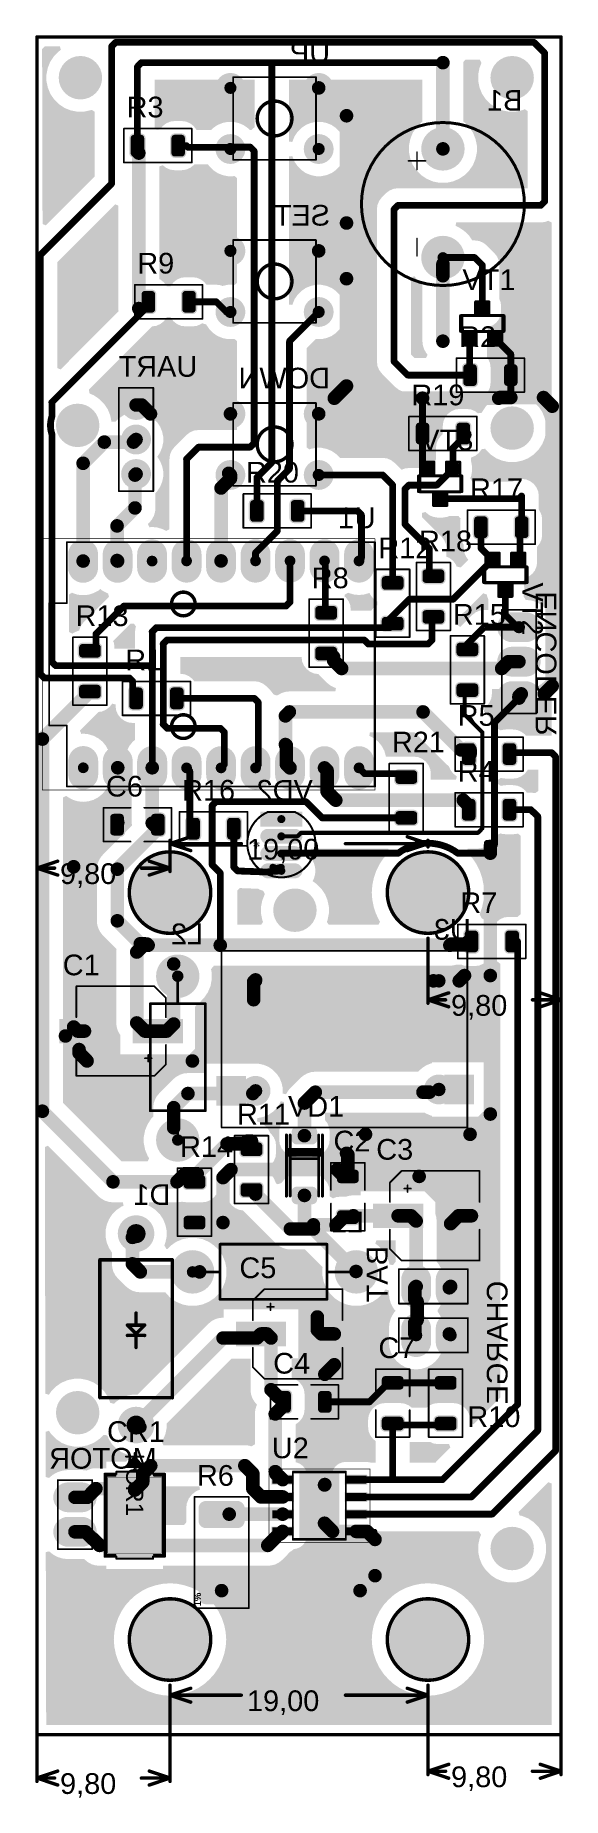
# Model space of a CAD drawing. Header units: inches. Extents: x 82 to 121, y 21 to 151.
import ezdxf

# ---------------------------------------------------------------- set-up
doc = ezdxf.new("R2010")
doc.units = ezdxf.units.IN
for name, color, linetype in [('Bottom Layer', 5, 'Continuous'), ('Bottom Overlay', 54, 'Continuous'), ('Bottom Solder', 6, 'Continuous'), ('Mechanical 1', 6, 'Continuous'), ('Mechanical 13', 56, 'Continuous'), ('Mechanical 15', 56, 'Continuous'), ('Multi-Layer', 9, 'Continuous'), ('Pad Holes', 156, 'Continuous'), ('Top Layer', 1, 'Continuous'), ('Top Overlay', 2, 'Continuous'), ('Top Paste', 8, 'Continuous'), ('Top Solder', 216, 'Continuous')]:
    doc.layers.add(name, color=color, linetype=linetype)
doc.styles.add('Arial', font='', dxfattribs={"height": 0.2})
doc.styles.add('Arial_Bold', font='', dxfattribs={"height": 0.2})
doc.styles.get('Arial').set_extended_font_data('Arial')
doc.styles.get('Arial_Bold').set_extended_font_data('Arial', bold=True)

msp = doc.modelspace()

# ---------------------------------------------------------------- texts
at = {"layer": 'Bottom Overlay', "style": 'Arial', "text_generation_flag": 2}
for s, p in [('UP', (104.09, 149.12)), ('B1', (118.26, 145.57)), ('SET', (104.09, 137.11)), ('UART', (94.31, 125.98)), ('DOWN', (104.09, 125.12)), ('U1', (107.44, 114.83)), ('VD2', (102.82, 94.77)), ('L2', (94.74, 84.2)), ('U3', (114.45, 84.53)), ('D1', (92.33, 65)), ('L1', (106.58, 62.97)), ('MOTOR', (91.32, 45.58))]:
    msp.add_text(s, height=1.524, dxfattribs=at).set_placement(p)
for s, p in [('ENCODER', (120.76, 110.18)), ('BAT', (108.32, 61.97)), ('CHARGE', (117.16, 59.42))]:
    msp.add_text(s, height=1.524, rotation=90, dxfattribs=at).set_placement(p)
at = {"layer": 'Mechanical 15', "style": 'Arial'}
for s, p in [('19,00', (97.97, 90.43)), ('9,80', (84.2, 88.63)), ('9,80', (113, 78.93)), ('19,00', (97.97, 27.73)), ('9,80', (113, 22.13)), ('9,80', (84.2, 21.63))]:
    msp.add_text(s, height=1.524, dxfattribs=at).set_placement(p)
at = {"layer": 'Top Overlay', "style": 'Arial'}
for s, p in [('R3', (89.1, 145.08)), ('R9', (89.89, 133.58)), ('VT1', (113.84, 132.36)), ('R2', (113.59, 128.17)), ('R19', (110.08, 123.88)), ('VT3', (110.74, 120.57)), ('R20', (97.89, 118.19)), ('R17', (114.4, 116.97)), ('R18', (110.64, 113.13)), ('R12', (107.65, 112.62)), ('R8', (102.74, 110.41)), ('R13', (85.34, 107.62)), ('R15', (113.13, 107.72)), ('R1', (89, 104.37)), ('R5', (113.49, 100.28)), ('R21', (108.64, 98.32)), ('R4', (113.49, 96.16)), ('C6', (87.58, 95.07)), ('R16', (93.19, 94.77)), ('R7', (113.69, 86.49)), ('C1', (84.4, 81.91)), ('VD1', (100.99, 71.5)), ('R11', (97.23, 70.92)), ('C2', (104.34, 68.94)), ('R14', (93.04, 68.53)), ('C3', (107.49, 68.33)), ('C5', (97.41, 59.61)), ('C7', (107.65, 53.72)), ('C4', (99.9, 52.58)), ('R10', (114.2, 48.64)), ('CR1', (87.66, 47.55)), ('U2', (99.8, 46.35)), ('R6', (94.28, 44.32))]:
    msp.add_text(s, height=1.524, dxfattribs=at).set_placement(p)
msp.add_text('VT2', height=1.524, rotation=270, dxfattribs=at).set_placement((118.24, 110.83))

# ---------------------------------------------------------------- blocks, each defined once
blk = doc.blocks.new('R1206_1')
at = {"layer": 'Top Layer'}
h = blk.add_hatch(color=1, dxfattribs=at)
edge = h.paths.add_edge_path()
edge.add_arc((-1.75, 0.55), 0.25, 90, 180)
edge.add_line((-2, 0.55), (-2, -0.55))
edge.add_arc((-1.75, -0.55), 0.25, 180, 270)
edge.add_line((-1.75, -0.8), (-1.25, -0.8))
edge.add_arc((-1.25, -0.55), 0.25, 270, 360)
edge.add_line((-1, -0.55), (-1, 0.55))
edge.add_arc((-1.25, 0.55), 0.25, 0, 90)
edge.add_line((-1.25, 0.8), (-1.75, 0.8))
h = blk.add_hatch(color=1, dxfattribs=at)
edge = h.paths.add_edge_path()
edge.add_arc((1.25, 0.55), 0.25, 90, 180)
edge.add_line((1, 0.55), (1, -0.55))
edge.add_arc((1.25, -0.55), 0.25, 180, 270)
edge.add_line((1.25, -0.8), (1.75, -0.8))
edge.add_arc((1.75, -0.55), 0.25, 270, 360)
edge.add_line((2, -0.55), (2, 0.55))
edge.add_arc((1.75, 0.55), 0.25, 0, 90)
edge.add_line((1.75, 0.8), (1.25, 0.8))
at = {"layer": 'Top Paste'}
h = blk.add_hatch(color=8, dxfattribs=at)
edge = h.paths.add_edge_path()
edge.add_arc((-1.75, 0.55), 0.25, 90, 180)
edge.add_line((-2, 0.55), (-2, -0.55))
edge.add_arc((-1.75, -0.55), 0.25, 180, 270)
edge.add_line((-1.75, -0.8), (-1.25, -0.8))
edge.add_arc((-1.25, -0.55), 0.25, 270, 360)
edge.add_line((-1, -0.55), (-1, 0.55))
edge.add_arc((-1.25, 0.55), 0.25, 0, 90)
edge.add_line((-1.25, 0.8), (-1.75, 0.8))
h = blk.add_hatch(color=8, dxfattribs=at)
edge = h.paths.add_edge_path()
edge.add_arc((1.25, 0.55), 0.25, 90, 180)
edge.add_line((1, 0.55), (1, -0.55))
edge.add_arc((1.25, -0.55), 0.25, 180, 270)
edge.add_line((1.25, -0.8), (1.75, -0.8))
edge.add_arc((1.75, -0.55), 0.25, 270, 360)
edge.add_line((2, -0.55), (2, 0.55))
edge.add_arc((1.75, 0.55), 0.25, 0, 90)
edge.add_line((1.75, 0.8), (1.25, 0.8))
at = {"layer": 'Top Solder'}
h = blk.add_hatch(color=216, dxfattribs=at)
edge = h.paths.add_edge_path()
edge.add_arc((-1.75, 0.55), 0.352, 90, 180)
edge.add_line((-2.1, 0.55), (-2.1, -0.55))
edge.add_arc((-1.75, -0.55), 0.352, 180, 270)
edge.add_line((-1.75, -0.9), (-1.25, -0.9))
edge.add_arc((-1.25, -0.55), 0.352, 270, 360)
edge.add_line((-0.9, -0.55), (-0.9, 0.55))
edge.add_arc((-1.25, 0.55), 0.352, 0, 90)
edge.add_line((-1.25, 0.9), (-1.75, 0.9))
h = blk.add_hatch(color=216, dxfattribs=at)
edge = h.paths.add_edge_path()
edge.add_arc((1.25, 0.55), 0.352, 90, 180)
edge.add_line((0.9, 0.55), (0.9, -0.55))
edge.add_arc((1.25, -0.55), 0.352, 180, 270)
edge.add_line((1.25, -0.9), (1.75, -0.9))
edge.add_arc((1.75, -0.55), 0.352, 270, 360)
edge.add_line((2.1, -0.55), (2.1, 0.55))
edge.add_arc((1.75, 0.55), 0.352, 0, 90)
edge.add_line((1.75, 0.9), (1.25, 0.9))
at = {"layer": 'Top Overlay'}
for points in [[(-2.5, 1.25, 0.125, 0.125, 0), (-2.5, -1.25, 0.125, 0.125, 0)], [(-2.5, 1.25, 0.125, 0.125, 0), (2.5, 1.25, 0.125, 0.125, 0)], [(2.5, 1.25, 0.125, 0.125, 0), (2.5, -1.25, 0.125, 0.125, 0)], [(-2.5, -1.25, 0.125, 0.125, 0), (2.5, -1.25, 0.125, 0.125, 0)]]:
    blk.add_lwpolyline(points, format="xyseb", dxfattribs=at)
for points in [[(-2.53, 1.25, 0.0625, 0.0625, 1), (-2.47, 1.25, 0.0625, 0.0625, 1)], [(-2.53, 1.25, 0.0625, 0.0625, 1), (-2.47, 1.25, 0.0625, 0.0625, 1)], [(2.47, 1.25, 0.0625, 0.0625, 1), (2.53, 1.25, 0.0625, 0.0625, 1)], [(2.47, 1.25, 0.0625, 0.0625, 1), (2.53, 1.25, 0.0625, 0.0625, 1)], [(-2.53, -1.25, 0.0625, 0.0625, 1), (-2.47, -1.25, 0.0625, 0.0625, 1)], [(-2.53, -1.25, 0.0625, 0.0625, 1), (-2.47, -1.25, 0.0625, 0.0625, 1)], [(2.47, -1.25, 0.0625, 0.0625, 1), (2.53, -1.25, 0.0625, 0.0625, 1)], [(2.47, -1.25, 0.0625, 0.0625, 1), (2.53, -1.25, 0.0625, 0.0625, 1)]]:
    blk.add_lwpolyline(points, format="xyseb", close=True, dxfattribs=at)
blk = doc.blocks.new('R1206_2')
at = {"layer": 'Top Layer'}
h = blk.add_hatch(color=1, dxfattribs=at)
edge = h.paths.add_edge_path()
edge.add_arc((-1.75, 0.55), 0.25, 90, 180)
edge.add_line((-2, 0.55), (-2, -0.55))
edge.add_arc((-1.75, -0.55), 0.25, 180, 270)
edge.add_line((-1.75, -0.8), (-1.25, -0.8))
edge.add_arc((-1.25, -0.55), 0.25, 270, 360)
edge.add_line((-1, -0.55), (-1, 0.55))
edge.add_arc((-1.25, 0.55), 0.25, 0, 90)
edge.add_line((-1.25, 0.8), (-1.75, 0.8))
h = blk.add_hatch(color=1, dxfattribs=at)
edge = h.paths.add_edge_path()
edge.add_arc((1.25, 0.55), 0.25, 90, 180)
edge.add_line((1, 0.55), (1, -0.55))
edge.add_arc((1.25, -0.55), 0.25, 180, 270)
edge.add_line((1.25, -0.8), (1.75, -0.8))
edge.add_arc((1.75, -0.55), 0.25, 270, 360)
edge.add_line((2, -0.55), (2, 0.55))
edge.add_arc((1.75, 0.55), 0.25, 0, 90)
edge.add_line((1.75, 0.8), (1.25, 0.8))
at = {"layer": 'Top Paste'}
h = blk.add_hatch(color=8, dxfattribs=at)
edge = h.paths.add_edge_path()
edge.add_arc((-1.75, 0.55), 0.25, 90, 180)
edge.add_line((-2, 0.55), (-2, -0.55))
edge.add_arc((-1.75, -0.55), 0.25, 180, 270)
edge.add_line((-1.75, -0.8), (-1.25, -0.8))
edge.add_arc((-1.25, -0.55), 0.25, 270, 360)
edge.add_line((-1, -0.55), (-1, 0.55))
edge.add_arc((-1.25, 0.55), 0.25, 0, 90)
edge.add_line((-1.25, 0.8), (-1.75, 0.8))
h = blk.add_hatch(color=8, dxfattribs=at)
edge = h.paths.add_edge_path()
edge.add_arc((1.25, 0.55), 0.25, 90, 180)
edge.add_line((1, 0.55), (1, -0.55))
edge.add_arc((1.25, -0.55), 0.25, 180, 270)
edge.add_line((1.25, -0.8), (1.75, -0.8))
edge.add_arc((1.75, -0.55), 0.25, 270, 360)
edge.add_line((2, -0.55), (2, 0.55))
edge.add_arc((1.75, 0.55), 0.25, 0, 90)
edge.add_line((1.75, 0.8), (1.25, 0.8))
at = {"layer": 'Top Solder'}
h = blk.add_hatch(color=216, dxfattribs=at)
edge = h.paths.add_edge_path()
edge.add_arc((-1.75, 0.55), 0.352, 90, 180)
edge.add_line((-2.1, 0.55), (-2.1, -0.55))
edge.add_arc((-1.75, -0.55), 0.352, 180, 270)
edge.add_line((-1.75, -0.9), (-1.25, -0.9))
edge.add_arc((-1.25, -0.55), 0.352, 270, 360)
edge.add_line((-0.9, -0.55), (-0.9, 0.55))
edge.add_arc((-1.25, 0.55), 0.352, 0, 90)
edge.add_line((-1.25, 0.9), (-1.75, 0.9))
h = blk.add_hatch(color=216, dxfattribs=at)
edge = h.paths.add_edge_path()
edge.add_arc((1.25, 0.55), 0.352, 90, 180)
edge.add_line((0.9, 0.55), (0.9, -0.55))
edge.add_arc((1.25, -0.55), 0.352, 180, 270)
edge.add_line((1.25, -0.9), (1.75, -0.9))
edge.add_arc((1.75, -0.55), 0.352, 270, 360)
edge.add_line((2.1, -0.55), (2.1, 0.55))
edge.add_arc((1.75, 0.55), 0.352, 0, 90)
edge.add_line((1.75, 0.9), (1.25, 0.9))
at = {"layer": 'Top Overlay'}
for points in [[(-2.5, 1.25, 0.125, 0.125, 0), (-2.5, -1.25, 0.125, 0.125, 0)], [(2.5, 1.25, 0.125, 0.125, 0), (-2.5, 1.25, 0.125, 0.125, 0)], [(2.5, 1.25, 0.125, 0.125, 0), (2.5, -1.25, 0.125, 0.125, 0)], [(2.5, -1.25, 0.125, 0.125, 0), (-2.5, -1.25, 0.125, 0.125, 0)]]:
    blk.add_lwpolyline(points, format="xyseb", dxfattribs=at)
for points in [[(-2.53, 1.25, 0.0625, 0.0625, 1), (-2.47, 1.25, 0.0625, 0.0625, 1)], [(-2.53, 1.25, 0.0625, 0.0625, 1), (-2.47, 1.25, 0.0625, 0.0625, 1)], [(2.47, 1.25, 0.0625, 0.0625, 1), (2.53, 1.25, 0.0625, 0.0625, 1)], [(2.47, 1.25, 0.0625, 0.0625, 1), (2.53, 1.25, 0.0625, 0.0625, 1)], [(-2.53, -1.25, 0.0625, 0.0625, 1), (-2.47, -1.25, 0.0625, 0.0625, 1)], [(-2.53, -1.25, 0.0625, 0.0625, 1), (-2.47, -1.25, 0.0625, 0.0625, 1)], [(2.47, -1.25, 0.0625, 0.0625, 1), (2.53, -1.25, 0.0625, 0.0625, 1)], [(2.47, -1.25, 0.0625, 0.0625, 1), (2.53, -1.25, 0.0625, 0.0625, 1)]]:
    blk.add_lwpolyline(points, format="xyseb", close=True, dxfattribs=at)
blk = doc.blocks.new('R1206_3')
at = {"layer": 'Top Layer'}
h = blk.add_hatch(color=1, dxfattribs=at)
edge = h.paths.add_edge_path()
edge.add_arc((-1.75, 0.55), 0.25, 90, 180)
edge.add_line((-2, 0.55), (-2, -0.55))
edge.add_arc((-1.75, -0.55), 0.25, 180, 270)
edge.add_line((-1.75, -0.8), (-1.25, -0.8))
edge.add_arc((-1.25, -0.55), 0.25, 270, 360)
edge.add_line((-1, -0.55), (-1, 0.55))
edge.add_arc((-1.25, 0.55), 0.25, 0, 90)
edge.add_line((-1.25, 0.8), (-1.75, 0.8))
h = blk.add_hatch(color=1, dxfattribs=at)
edge = h.paths.add_edge_path()
edge.add_arc((1.25, 0.55), 0.25, 90, 180)
edge.add_line((1, 0.55), (1, -0.55))
edge.add_arc((1.25, -0.55), 0.25, 180, 270)
edge.add_line((1.25, -0.8), (1.75, -0.8))
edge.add_arc((1.75, -0.55), 0.25, 270, 360)
edge.add_line((2, -0.55), (2, 0.55))
edge.add_arc((1.75, 0.55), 0.25, 0, 90)
edge.add_line((1.75, 0.8), (1.25, 0.8))
at = {"layer": 'Top Paste'}
h = blk.add_hatch(color=8, dxfattribs=at)
edge = h.paths.add_edge_path()
edge.add_arc((-1.75, 0.55), 0.25, 90, 180)
edge.add_line((-2, 0.55), (-2, -0.55))
edge.add_arc((-1.75, -0.55), 0.25, 180, 270)
edge.add_line((-1.75, -0.8), (-1.25, -0.8))
edge.add_arc((-1.25, -0.55), 0.25, 270, 360)
edge.add_line((-1, -0.55), (-1, 0.55))
edge.add_arc((-1.25, 0.55), 0.25, 0, 90)
edge.add_line((-1.25, 0.8), (-1.75, 0.8))
h = blk.add_hatch(color=8, dxfattribs=at)
edge = h.paths.add_edge_path()
edge.add_arc((1.25, 0.55), 0.25, 90, 180)
edge.add_line((1, 0.55), (1, -0.55))
edge.add_arc((1.25, -0.55), 0.25, 180, 270)
edge.add_line((1.25, -0.8), (1.75, -0.8))
edge.add_arc((1.75, -0.55), 0.25, 270, 360)
edge.add_line((2, -0.55), (2, 0.55))
edge.add_arc((1.75, 0.55), 0.25, 0, 90)
edge.add_line((1.75, 0.8), (1.25, 0.8))
at = {"layer": 'Top Solder'}
h = blk.add_hatch(color=216, dxfattribs=at)
edge = h.paths.add_edge_path()
edge.add_arc((-1.75, 0.55), 0.352, 90, 180)
edge.add_line((-2.1, 0.55), (-2.1, -0.55))
edge.add_arc((-1.75, -0.55), 0.352, 180, 270)
edge.add_line((-1.75, -0.9), (-1.25, -0.9))
edge.add_arc((-1.25, -0.55), 0.352, 270, 360)
edge.add_line((-0.9, -0.55), (-0.9, 0.55))
edge.add_arc((-1.25, 0.55), 0.352, 0, 90)
edge.add_line((-1.25, 0.9), (-1.75, 0.9))
h = blk.add_hatch(color=216, dxfattribs=at)
edge = h.paths.add_edge_path()
edge.add_arc((1.25, 0.55), 0.352, 90, 180)
edge.add_line((0.9, 0.55), (0.9, -0.55))
edge.add_arc((1.25, -0.55), 0.352, 180, 270)
edge.add_line((1.25, -0.9), (1.75, -0.9))
edge.add_arc((1.75, -0.55), 0.352, 270, 360)
edge.add_line((2.1, -0.55), (2.1, 0.55))
edge.add_arc((1.75, 0.55), 0.352, 0, 90)
edge.add_line((1.75, 0.9), (1.25, 0.9))
at = {"layer": 'Top Overlay'}
for points in [[(-2.5, 1.25, 0.125, 0.125, 0), (-2.5, -1.25, 0.125, 0.125, 0)], [(2.5, 1.25, 0.125, 0.125, 0), (-2.5, 1.25, 0.125, 0.125, 0)], [(2.5, 1.25, 0.125, 0.125, 0), (2.5, -1.25, 0.125, 0.125, 0)], [(2.5, -1.25, 0.125, 0.125, 0), (-2.5, -1.25, 0.125, 0.125, 0)]]:
    blk.add_lwpolyline(points, format="xyseb", dxfattribs=at)
for points in [[(-2.53, 1.25, 0.0625, 0.0625, 1), (-2.47, 1.25, 0.0625, 0.0625, 1)], [(-2.53, 1.25, 0.0625, 0.0625, 1), (-2.47, 1.25, 0.0625, 0.0625, 1)], [(2.47, 1.25, 0.0625, 0.0625, 1), (2.53, 1.25, 0.0625, 0.0625, 1)], [(2.47, 1.25, 0.0625, 0.0625, 1), (2.53, 1.25, 0.0625, 0.0625, 1)], [(-2.53, -1.25, 0.0625, 0.0625, 1), (-2.47, -1.25, 0.0625, 0.0625, 1)], [(-2.53, -1.25, 0.0625, 0.0625, 1), (-2.47, -1.25, 0.0625, 0.0625, 1)], [(2.47, -1.25, 0.0625, 0.0625, 1), (2.53, -1.25, 0.0625, 0.0625, 1)], [(2.47, -1.25, 0.0625, 0.0625, 1), (2.53, -1.25, 0.0625, 0.0625, 1)]]:
    blk.add_lwpolyline(points, format="xyseb", close=True, dxfattribs=at)
blk = doc.blocks.new('R1206_4')
at = {"layer": 'Top Layer'}
h = blk.add_hatch(color=1, dxfattribs=at)
edge = h.paths.add_edge_path()
edge.add_arc((-1.75, 0.55), 0.25, 90, 180)
edge.add_line((-2, 0.55), (-2, -0.55))
edge.add_arc((-1.75, -0.55), 0.25, 180, 270)
edge.add_line((-1.75, -0.8), (-1.25, -0.8))
edge.add_arc((-1.25, -0.55), 0.25, 270, 360)
edge.add_line((-1, -0.55), (-1, 0.55))
edge.add_arc((-1.25, 0.55), 0.25, 0, 90)
edge.add_line((-1.25, 0.8), (-1.75, 0.8))
h = blk.add_hatch(color=1, dxfattribs=at)
edge = h.paths.add_edge_path()
edge.add_arc((1.25, 0.55), 0.25, 90, 180)
edge.add_line((1, 0.55), (1, -0.55))
edge.add_arc((1.25, -0.55), 0.25, 180, 270)
edge.add_line((1.25, -0.8), (1.75, -0.8))
edge.add_arc((1.75, -0.55), 0.25, 270, 360)
edge.add_line((2, -0.55), (2, 0.55))
edge.add_arc((1.75, 0.55), 0.25, 0, 90)
edge.add_line((1.75, 0.8), (1.25, 0.8))
at = {"layer": 'Top Paste'}
h = blk.add_hatch(color=8, dxfattribs=at)
edge = h.paths.add_edge_path()
edge.add_arc((-1.75, 0.55), 0.25, 90, 180)
edge.add_line((-2, 0.55), (-2, -0.55))
edge.add_arc((-1.75, -0.55), 0.25, 180, 270)
edge.add_line((-1.75, -0.8), (-1.25, -0.8))
edge.add_arc((-1.25, -0.55), 0.25, 270, 360)
edge.add_line((-1, -0.55), (-1, 0.55))
edge.add_arc((-1.25, 0.55), 0.25, 0, 90)
edge.add_line((-1.25, 0.8), (-1.75, 0.8))
h = blk.add_hatch(color=8, dxfattribs=at)
edge = h.paths.add_edge_path()
edge.add_arc((1.25, 0.55), 0.25, 90, 180)
edge.add_line((1, 0.55), (1, -0.55))
edge.add_arc((1.25, -0.55), 0.25, 180, 270)
edge.add_line((1.25, -0.8), (1.75, -0.8))
edge.add_arc((1.75, -0.55), 0.25, 270, 360)
edge.add_line((2, -0.55), (2, 0.55))
edge.add_arc((1.75, 0.55), 0.25, 0, 90)
edge.add_line((1.75, 0.8), (1.25, 0.8))
at = {"layer": 'Top Solder'}
h = blk.add_hatch(color=216, dxfattribs=at)
edge = h.paths.add_edge_path()
edge.add_arc((-1.75, 0.55), 0.352, 90, 180)
edge.add_line((-2.1, 0.55), (-2.1, -0.55))
edge.add_arc((-1.75, -0.55), 0.352, 180, 270)
edge.add_line((-1.75, -0.9), (-1.25, -0.9))
edge.add_arc((-1.25, -0.55), 0.352, 270, 360)
edge.add_line((-0.9, -0.55), (-0.9, 0.55))
edge.add_arc((-1.25, 0.55), 0.352, 0, 90)
edge.add_line((-1.25, 0.9), (-1.75, 0.9))
h = blk.add_hatch(color=216, dxfattribs=at)
edge = h.paths.add_edge_path()
edge.add_arc((1.25, 0.55), 0.352, 90, 180)
edge.add_line((0.9, 0.55), (0.9, -0.55))
edge.add_arc((1.25, -0.55), 0.352, 180, 270)
edge.add_line((1.25, -0.9), (1.75, -0.9))
edge.add_arc((1.75, -0.55), 0.352, 270, 360)
edge.add_line((2.1, -0.55), (2.1, 0.55))
edge.add_arc((1.75, 0.55), 0.352, 0, 90)
edge.add_line((1.75, 0.9), (1.25, 0.9))
at = {"layer": 'Top Overlay'}
for points in [[(-2.5, 1.25, 0.125, 0.125, 0), (-2.5, -1.25, 0.125, 0.125, 0)], [(-2.5, 1.25, 0.125, 0.125, 0), (2.5, 1.25, 0.125, 0.125, 0)], [(2.5, 1.25, 0.125, 0.125, 0), (2.5, -1.25, 0.125, 0.125, 0)], [(-2.5, -1.25, 0.125, 0.125, 0), (2.5, -1.25, 0.125, 0.125, 0)]]:
    blk.add_lwpolyline(points, format="xyseb", dxfattribs=at)
for points in [[(-2.53, 1.25, 0.0625, 0.0625, 1), (-2.47, 1.25, 0.0625, 0.0625, 1)], [(-2.53, 1.25, 0.0625, 0.0625, 1), (-2.47, 1.25, 0.0625, 0.0625, 1)], [(2.47, 1.25, 0.0625, 0.0625, 1), (2.53, 1.25, 0.0625, 0.0625, 1)], [(2.47, 1.25, 0.0625, 0.0625, 1), (2.53, 1.25, 0.0625, 0.0625, 1)], [(-2.53, -1.25, 0.0625, 0.0625, 1), (-2.47, -1.25, 0.0625, 0.0625, 1)], [(-2.53, -1.25, 0.0625, 0.0625, 1), (-2.47, -1.25, 0.0625, 0.0625, 1)], [(2.47, -1.25, 0.0625, 0.0625, 1), (2.53, -1.25, 0.0625, 0.0625, 1)], [(2.47, -1.25, 0.0625, 0.0625, 1), (2.53, -1.25, 0.0625, 0.0625, 1)]]:
    blk.add_lwpolyline(points, format="xyseb", close=True, dxfattribs=at)
blk = doc.blocks.new('WS2812D_F5_DIP_4_____B_5')
at = {"layer": 'Bottom Layer'}
blk.add_hatch(color=5, dxfattribs=at).paths.add_polyline_path([(-1.77, 1.5), (-0.77, 1.5), (-0.77, -1.5), (-1.77, -1.5)])
h = blk.add_hatch(color=5, dxfattribs=at)
edge = h.paths.add_edge_path()
edge.add_arc((0, 1), 0.5, 0, 180)
edge.add_line((-0.5, 1), (-0.5, -1))
edge.add_arc((0, -1), 0.5, 180, 360)
edge.add_line((0.5, -1), (0.5, 1))
h = blk.add_hatch(color=5, dxfattribs=at)
edge = h.paths.add_edge_path()
edge.add_arc((1.27, 1), 0.5, 0, 180)
edge.add_line((0.77, 1), (0.77, -1))
edge.add_arc((1.27, -1), 0.5, 180, 360)
edge.add_line((1.77, -1), (1.77, 1))
h = blk.add_hatch(color=5, dxfattribs=at)
edge = h.paths.add_edge_path()
edge.add_arc((2.54, 1), 0.5, 0, 180)
edge.add_line((2.04, 1), (2.04, -1))
edge.add_arc((2.54, -1), 0.5, 180, 360)
edge.add_line((3.04, -1), (3.04, 1))
at = {"layer": 'Bottom Solder'}
blk.add_hatch(color=6, dxfattribs=at).paths.add_polyline_path([(-1.82, 1.55), (-0.72, 1.55), (-0.72, -1.55), (-1.82, -1.55)])
h = blk.add_hatch(color=6, dxfattribs=at)
edge = h.paths.add_edge_path()
edge.add_arc((0, 1), 0.55, 0, 180)
edge.add_line((-0.55, 1), (-0.55, -1))
edge.add_arc((0, -1), 0.55, 180, 360)
edge.add_line((0.55, -1), (0.55, 1))
h = blk.add_hatch(color=6, dxfattribs=at)
edge = h.paths.add_edge_path()
edge.add_arc((1.27, 1), 0.55, 0, 180)
edge.add_line((0.72, 1), (0.72, -1))
edge.add_arc((1.27, -1), 0.55, 180, 360)
edge.add_line((1.82, -1), (1.82, 1))
h = blk.add_hatch(color=6, dxfattribs=at)
edge = h.paths.add_edge_path()
edge.add_arc((2.54, 1), 0.55, 0, 180)
edge.add_line((1.99, 1), (1.99, -1))
edge.add_arc((2.54, -1), 0.55, 180, 360)
edge.add_line((3.09, -1), (3.09, 1))
at = {"layer": 'Multi-Layer'}
blk.add_hatch(color=9, dxfattribs=at).paths.add_polyline_path([(-1.77, 1.5), (-0.77, 1.5), (-0.77, -1.5), (-1.77, -1.5)])
h = blk.add_hatch(color=9, dxfattribs=at)
edge = h.paths.add_edge_path()
edge.add_arc((0, 1), 0.5, 0, 180)
edge.add_line((-0.5, 1), (-0.5, -1))
edge.add_arc((0, -1), 0.5, 180, 360)
edge.add_line((0.5, -1), (0.5, 1))
h = blk.add_hatch(color=9, dxfattribs=at)
edge = h.paths.add_edge_path()
edge.add_arc((1.27, 1), 0.5, 0, 180)
edge.add_line((0.77, 1), (0.77, -1))
edge.add_arc((1.27, -1), 0.5, 180, 360)
edge.add_line((1.77, -1), (1.77, 1))
h = blk.add_hatch(color=9, dxfattribs=at)
edge = h.paths.add_edge_path()
edge.add_arc((2.54, 1), 0.5, 0, 180)
edge.add_line((2.04, 1), (2.04, -1))
edge.add_arc((2.54, -1), 0.5, 180, 360)
edge.add_line((3.04, -1), (3.04, 1))
at = {"layer": 'Pad Holes'}
h = blk.add_hatch(color=7, dxfattribs=at)
edge = h.paths.add_edge_path()
edge.add_arc((-1.27, 0), 0.3, 0, 360)
h = blk.add_hatch(color=7, dxfattribs=at)
edge = h.paths.add_edge_path()
edge.add_arc((0, 0), 0.3, 0, 360)
h = blk.add_hatch(color=7, dxfattribs=at)
edge = h.paths.add_edge_path()
edge.add_arc((1.27, 0), 0.3, 0, 360)
h = blk.add_hatch(color=7, dxfattribs=at)
edge = h.paths.add_edge_path()
edge.add_arc((2.54, 0), 0.3, 0, 360)
at = {"layer": 'Top Layer'}
blk.add_hatch(color=1, dxfattribs=at).paths.add_polyline_path([(-1.77, 1.5), (-0.77, 1.5), (-0.77, -1.5), (-1.77, -1.5)])
h = blk.add_hatch(color=1, dxfattribs=at)
edge = h.paths.add_edge_path()
edge.add_arc((0, 1), 0.5, 0, 180)
edge.add_line((-0.5, 1), (-0.5, -1))
edge.add_arc((0, -1), 0.5, 180, 360)
edge.add_line((0.5, -1), (0.5, 1))
h = blk.add_hatch(color=1, dxfattribs=at)
edge = h.paths.add_edge_path()
edge.add_arc((1.27, 1), 0.5, 0, 180)
edge.add_line((0.77, 1), (0.77, -1))
edge.add_arc((1.27, -1), 0.5, 180, 360)
edge.add_line((1.77, -1), (1.77, 1))
h = blk.add_hatch(color=1, dxfattribs=at)
edge = h.paths.add_edge_path()
edge.add_arc((2.54, 1), 0.5, 0, 180)
edge.add_line((2.04, 1), (2.04, -1))
edge.add_arc((2.54, -1), 0.5, 180, 360)
edge.add_line((3.04, -1), (3.04, 1))
at = {"layer": 'Top Solder'}
blk.add_hatch(color=216, dxfattribs=at).paths.add_polyline_path([(-1.82, 1.55), (-0.72, 1.55), (-0.72, -1.55), (-1.82, -1.55)])
h = blk.add_hatch(color=216, dxfattribs=at)
edge = h.paths.add_edge_path()
edge.add_arc((0, 1), 0.55, 0, 180)
edge.add_line((-0.55, 1), (-0.55, -1))
edge.add_arc((0, -1), 0.55, 180, 360)
edge.add_line((0.55, -1), (0.55, 1))
h = blk.add_hatch(color=216, dxfattribs=at)
edge = h.paths.add_edge_path()
edge.add_arc((1.27, 1), 0.55, 0, 180)
edge.add_line((0.72, 1), (0.72, -1))
edge.add_arc((1.27, -1), 0.55, 180, 360)
edge.add_line((1.82, -1), (1.82, 1))
h = blk.add_hatch(color=216, dxfattribs=at)
edge = h.paths.add_edge_path()
edge.add_arc((2.54, 1), 0.55, 0, 180)
edge.add_line((1.99, 1), (1.99, -1))
edge.add_arc((2.54, -1), 0.55, 180, 360)
edge.add_line((3.09, -1), (3.09, 1))
at = {"layer": 'Bottom Overlay'}
for points in [[(-1.79, 1, 0.15, 0.15, -4.807981), (-1.79, -1, 0.15, 0.15, 0)], [(-1.8, -1, 0.15, 0.15, 0), (-1.8, 1, 0.15, 0.15, 0)]]:
    blk.add_lwpolyline(points, format="xyseb", dxfattribs=at)
for points in [[(-1.84, 1, 0.075, 0.075, 1), (-1.76, 1, 0.075, 0.075, 1)], [(-1.83, 1, 0.075, 0.075, 1), (-1.76, 1, 0.075, 0.075, 1)], [(-1.83, -1, 0.075, 0.075, 1), (-1.76, -1, 0.075, 0.075, 1)], [(-1.84, -1, 0.075, 0.075, 1), (-1.76, -1, 0.075, 0.075, 1)]]:
    blk.add_lwpolyline(points, format="xyseb", close=True, dxfattribs=at)
at = {"layer": 'Mechanical 13'}
for points in [[(0.9, -1.83, 0.05, 0.05, 0), (0.3, -1.83, 0.05, 0.05, 0)], [(0.5, -2.03, 0.05, 0.05, 0), (0.5, -1.63, 0.05, 0.05, 0)], [(0.5, -1.83, 0.05, 0.05, 0), (0.7, -1.63, 0.05, 0.05, 0)], [(0.7, -2.03, 0.05, 0.05, 0), (0.5, -1.83, 0.05, 0.05, 0)], [(0.7, -2.03, 0.05, 0.05, 0), (0.7, -1.63, 0.05, 0.05, 0)]]:
    blk.add_lwpolyline(points, format="xyseb", dxfattribs=at)
for points in [[(0.29, -1.83, 0.025, 0.025, 1), (0.31, -1.83, 0.025, 0.025, 1)], [(0.49, -1.63, 0.025, 0.025, 1), (0.51, -1.63, 0.025, 0.025, 1)], [(0.49, -1.83, 0.025, 0.025, 1), (0.51, -1.83, 0.025, 0.025, 1)], [(0.49, -1.83, 0.025, 0.025, 1), (0.51, -1.83, 0.025, 0.025, 1)], [(0.49, -2.03, 0.025, 0.025, 1), (0.51, -2.03, 0.025, 0.025, 1)], [(0.69, -1.63, 0.025, 0.025, 1), (0.71, -1.63, 0.025, 0.025, 1)], [(0.69, -1.63, 0.025, 0.025, 1), (0.71, -1.63, 0.025, 0.025, 1)], [(0.69, -2.03, 0.025, 0.025, 1), (0.71, -2.03, 0.025, 0.025, 1)], [(0.69, -2.03, 0.025, 0.025, 1), (0.71, -2.03, 0.025, 0.025, 1)], [(0.89, -1.83, 0.025, 0.025, 1), (0.91, -1.83, 0.025, 0.025, 1)]]:
    blk.add_lwpolyline(points, format="xyseb", close=True, dxfattribs=at)
blk = doc.blocks.new('SOT_23_6')
at = {"layer": 'Top Layer'}
h = blk.add_hatch(color=1, dxfattribs=at)
edge = h.paths.add_edge_path()
edge.add_arc((-0.19, 0.91), 0.188, 180, 270)
edge.add_line((-0.19, 0.72), (0.19, 0.72))
edge.add_arc((0.19, 0.91), 0.188, 270, 360)
edge.add_line((0.38, 0.91), (0.38, 1.29))
edge.add_arc((0.19, 1.29), 0.188, 0, 90)
edge.add_line((0.19, 1.48), (-0.19, 1.48))
edge.add_arc((-0.19, 1.29), 0.188, 90, 180)
edge.add_line((-0.38, 1.29), (-0.38, 0.91))
h = blk.add_hatch(color=1, dxfattribs=at)
edge = h.paths.add_edge_path()
edge.add_arc((-1.14, -1.29), 0.188, 180, 270)
edge.add_line((-1.14, -1.48), (-0.76, -1.48))
edge.add_arc((-0.76, -1.29), 0.188, 270, 360)
edge.add_line((-0.58, -1.29), (-0.58, -0.91))
edge.add_arc((-0.76, -0.91), 0.188, 0, 90)
edge.add_line((-0.76, -0.72), (-1.14, -0.72))
edge.add_arc((-1.14, -0.91), 0.188, 90, 180)
edge.add_line((-1.33, -0.91), (-1.33, -1.29))
h = blk.add_hatch(color=1, dxfattribs=at)
edge = h.paths.add_edge_path()
edge.add_arc((0.76, -1.29), 0.188, 180, 270)
edge.add_line((0.76, -1.48), (1.14, -1.48))
edge.add_arc((1.14, -1.29), 0.188, 270, 360)
edge.add_line((1.33, -1.29), (1.33, -0.91))
edge.add_arc((1.14, -0.91), 0.188, 0, 90)
edge.add_line((1.14, -0.72), (0.76, -0.72))
edge.add_arc((0.76, -0.91), 0.188, 90, 180)
edge.add_line((0.58, -0.91), (0.58, -1.29))
at = {"layer": 'Top Paste'}
h = blk.add_hatch(color=8, dxfattribs=at)
edge = h.paths.add_edge_path()
edge.add_arc((-0.19, 0.91), 0.188, 180, 270)
edge.add_line((-0.19, 0.72), (0.19, 0.72))
edge.add_arc((0.19, 0.91), 0.188, 270, 360)
edge.add_line((0.38, 0.91), (0.38, 1.29))
edge.add_arc((0.19, 1.29), 0.188, 0, 90)
edge.add_line((0.19, 1.48), (-0.19, 1.48))
edge.add_arc((-0.19, 1.29), 0.188, 90, 180)
edge.add_line((-0.38, 1.29), (-0.38, 0.91))
h = blk.add_hatch(color=8, dxfattribs=at)
edge = h.paths.add_edge_path()
edge.add_arc((-1.14, -1.29), 0.188, 180, 270)
edge.add_line((-1.14, -1.48), (-0.76, -1.48))
edge.add_arc((-0.76, -1.29), 0.188, 270, 360)
edge.add_line((-0.58, -1.29), (-0.58, -0.91))
edge.add_arc((-0.76, -0.91), 0.188, 0, 90)
edge.add_line((-0.76, -0.72), (-1.14, -0.72))
edge.add_arc((-1.14, -0.91), 0.188, 90, 180)
edge.add_line((-1.33, -0.91), (-1.33, -1.29))
h = blk.add_hatch(color=8, dxfattribs=at)
edge = h.paths.add_edge_path()
edge.add_arc((0.76, -1.29), 0.188, 180, 270)
edge.add_line((0.76, -1.48), (1.14, -1.48))
edge.add_arc((1.14, -1.29), 0.188, 270, 360)
edge.add_line((1.33, -1.29), (1.33, -0.91))
edge.add_arc((1.14, -0.91), 0.188, 0, 90)
edge.add_line((1.14, -0.72), (0.76, -0.72))
edge.add_arc((0.76, -0.91), 0.188, 90, 180)
edge.add_line((0.58, -0.91), (0.58, -1.29))
at = {"layer": 'Top Solder'}
h = blk.add_hatch(color=216, dxfattribs=at)
edge = h.paths.add_edge_path()
edge.add_arc((-0.19, 0.91), 0.289, 180, 270)
edge.add_line((-0.19, 0.62), (0.19, 0.62))
edge.add_arc((0.19, 0.91), 0.289, 270, 360)
edge.add_line((0.48, 0.91), (0.48, 1.29))
edge.add_arc((0.19, 1.29), 0.289, 0, 90)
edge.add_line((0.19, 1.58), (-0.19, 1.58))
edge.add_arc((-0.19, 1.29), 0.289, 90, 180)
edge.add_line((-0.48, 1.29), (-0.48, 0.91))
h = blk.add_hatch(color=216, dxfattribs=at)
edge = h.paths.add_edge_path()
edge.add_arc((-1.14, -1.29), 0.289, 180, 270)
edge.add_line((-1.14, -1.58), (-0.76, -1.58))
edge.add_arc((-0.76, -1.29), 0.289, 270, 360)
edge.add_line((-0.47, -1.29), (-0.47, -0.91))
edge.add_arc((-0.76, -0.91), 0.289, 0, 90)
edge.add_line((-0.76, -0.62), (-1.14, -0.62))
edge.add_arc((-1.14, -0.91), 0.289, 90, 180)
edge.add_line((-1.43, -0.91), (-1.43, -1.29))
h = blk.add_hatch(color=216, dxfattribs=at)
edge = h.paths.add_edge_path()
edge.add_arc((0.76, -1.29), 0.289, 180, 270)
edge.add_line((0.76, -1.58), (1.14, -1.58))
edge.add_arc((1.14, -1.29), 0.289, 270, 360)
edge.add_line((1.43, -1.29), (1.43, -0.91))
edge.add_arc((1.14, -0.91), 0.289, 0, 90)
edge.add_line((1.14, -0.62), (0.76, -0.62))
edge.add_arc((0.76, -0.91), 0.289, 90, 180)
edge.add_line((0.47, -0.91), (0.47, -1.29))
at = {"layer": 'Mechanical 13'}
for points in [[(-0.5, 1.6, 0.2, 0.2, 0), (-0.5, 0.6, 0.2, 0.2, 0)], [(0.5, 1.6, 0.2, 0.2, 0), (-0.5, 1.6, 0.2, 0.2, 0)], [(0.5, 1.6, 0.2, 0.2, 0), (0.5, 0.6, 0.2, 0.2, 0)], [(-1.5, 0.6, 0.2, 0.2, 0), (-1.5, -0.6, 0.2, 0.2, 0)], [(1.5, 0.6, 0.2, 0.2, 0), (-1.5, 0.6, 0.2, 0.2, 0)], [(1.5, 0.6, 0.2, 0.2, 0), (1.5, -0.6, 0.2, 0.2, 0)], [(1.5, -0.6, 0.2, 0.2, 0), (-1.5, -0.6, 0.2, 0.2, 0)], [(-1.45, -0.6, 0.2, 0.2, 0), (-1.45, -1.6, 0.2, 0.2, 0)], [(-0.45, -0.6, 0.2, 0.2, 0), (-0.45, -1.6, 0.2, 0.2, 0)], [(0.45, -0.6, 0.2, 0.2, 0), (0.45, -1.6, 0.2, 0.2, 0)], [(1.45, -0.6, 0.2, 0.2, 0), (1.45, -1.6, 0.2, 0.2, 0)], [(-0.45, -1.6, 0.2, 0.2, 0), (-1.45, -1.6, 0.2, 0.2, 0)], [(1.45, -1.6, 0.2, 0.2, 0), (0.45, -1.6, 0.2, 0.2, 0)]]:
    blk.add_lwpolyline(points, format="xyseb", dxfattribs=at)
for points in [[(-0.55, 1.6, 0.1, 0.1, 1), (-0.45, 1.6, 0.1, 0.1, 1)], [(-0.55, 1.6, 0.1, 0.1, 1), (-0.45, 1.6, 0.1, 0.1, 1)], [(0.45, 1.6, 0.1, 0.1, 1), (0.55, 1.6, 0.1, 0.1, 1)], [(0.45, 1.6, 0.1, 0.1, 1), (0.55, 1.6, 0.1, 0.1, 1)], [(-1.55, 0.6, 0.1, 0.1, 1), (-1.45, 0.6, 0.1, 0.1, 1)], [(-1.55, 0.6, 0.1, 0.1, 1), (-1.45, 0.6, 0.1, 0.1, 1)], [(-0.55, 0.6, 0.1, 0.1, 1), (-0.45, 0.6, 0.1, 0.1, 1)], [(0.45, 0.6, 0.1, 0.1, 1), (0.55, 0.6, 0.1, 0.1, 1)], [(1.45, 0.6, 0.1, 0.1, 1), (1.55, 0.6, 0.1, 0.1, 1)], [(1.45, 0.6, 0.1, 0.1, 1), (1.55, 0.6, 0.1, 0.1, 1)], [(-1.55, -0.6, 0.1, 0.1, 1), (-1.45, -0.6, 0.1, 0.1, 1)], [(-1.55, -0.6, 0.1, 0.1, 1), (-1.45, -0.6, 0.1, 0.1, 1)], [(-1.5, -0.6, 0.1, 0.1, 1), (-1.4, -0.6, 0.1, 0.1, 1)], [(-0.5, -0.6, 0.1, 0.1, 1), (-0.4, -0.6, 0.1, 0.1, 1)], [(0.4, -0.6, 0.1, 0.1, 1), (0.5, -0.6, 0.1, 0.1, 1)], [(1.4, -0.6, 0.1, 0.1, 1), (1.5, -0.6, 0.1, 0.1, 1)], [(1.45, -0.6, 0.1, 0.1, 1), (1.55, -0.6, 0.1, 0.1, 1)], [(1.45, -0.6, 0.1, 0.1, 1), (1.55, -0.6, 0.1, 0.1, 1)], [(-1.5, -1.6, 0.1, 0.1, 1), (-1.4, -1.6, 0.1, 0.1, 1)], [(-1.5, -1.6, 0.1, 0.1, 1), (-1.4, -1.6, 0.1, 0.1, 1)], [(-0.5, -1.6, 0.1, 0.1, 1), (-0.4, -1.6, 0.1, 0.1, 1)], [(-0.5, -1.6, 0.1, 0.1, 1), (-0.4, -1.6, 0.1, 0.1, 1)], [(0.4, -1.6, 0.1, 0.1, 1), (0.5, -1.6, 0.1, 0.1, 1)], [(0.4, -1.6, 0.1, 0.1, 1), (0.5, -1.6, 0.1, 0.1, 1)], [(1.4, -1.6, 0.1, 0.1, 1), (1.5, -1.6, 0.1, 0.1, 1)], [(1.4, -1.6, 0.1, 0.1, 1), (1.5, -1.6, 0.1, 0.1, 1)]]:
    blk.add_lwpolyline(points, format="xyseb", close=True, dxfattribs=at)
at = {"layer": 'Top Overlay'}
for points in [[(-1.6, 0.58, 0.22, 0.22, 0), (-1.6, -0.58, 0.22, 0.22, 0)], [(1.6, 0.58, 0.22, 0.22, 0), (-1.6, 0.58, 0.22, 0.22, 0)], [(1.6, 0.58, 0.22, 0.22, 0), (1.6, -0.58, 0.22, 0.22, 0)], [(1.6, -0.58, 0.22, 0.22, 0), (-1.6, -0.58, 0.22, 0.22, 0)]]:
    blk.add_lwpolyline(points, format="xyseb", dxfattribs=at)
for points in [[(-1.65, 0.58, 0.11, 0.11, 1), (-1.55, 0.58, 0.11, 0.11, 1)], [(-1.65, 0.58, 0.11, 0.11, 1), (-1.55, 0.58, 0.11, 0.11, 1)], [(1.55, 0.58, 0.11, 0.11, 1), (1.65, 0.58, 0.11, 0.11, 1)], [(1.55, 0.58, 0.11, 0.11, 1), (1.65, 0.58, 0.11, 0.11, 1)], [(-1.65, -0.58, 0.11, 0.11, 1), (-1.55, -0.58, 0.11, 0.11, 1)], [(-1.65, -0.58, 0.11, 0.11, 1), (-1.55, -0.58, 0.11, 0.11, 1)], [(1.55, -0.58, 0.11, 0.11, 1), (1.65, -0.58, 0.11, 0.11, 1)], [(1.55, -0.58, 0.11, 0.11, 1), (1.65, -0.58, 0.11, 0.11, 1)]]:
    blk.add_lwpolyline(points, format="xyseb", close=True, dxfattribs=at)
blk = doc.blocks.new('SOT_23_7')
at = {"layer": 'Top Layer'}
h = blk.add_hatch(color=1, dxfattribs=at)
edge = h.paths.add_edge_path()
edge.add_arc((-0.19, 0.91), 0.188, 180, 270)
edge.add_line((-0.19, 0.72), (0.19, 0.72))
edge.add_arc((0.19, 0.91), 0.188, 270, 360)
edge.add_line((0.38, 0.91), (0.38, 1.29))
edge.add_arc((0.19, 1.29), 0.188, 0, 90)
edge.add_line((0.19, 1.48), (-0.19, 1.48))
edge.add_arc((-0.19, 1.29), 0.188, 90, 180)
edge.add_line((-0.38, 1.29), (-0.38, 0.91))
h = blk.add_hatch(color=1, dxfattribs=at)
edge = h.paths.add_edge_path()
edge.add_arc((-1.14, -1.29), 0.188, 180, 270)
edge.add_line((-1.14, -1.48), (-0.76, -1.48))
edge.add_arc((-0.76, -1.29), 0.188, 270, 360)
edge.add_line((-0.58, -1.29), (-0.58, -0.91))
edge.add_arc((-0.76, -0.91), 0.188, 0, 90)
edge.add_line((-0.76, -0.72), (-1.14, -0.72))
edge.add_arc((-1.14, -0.91), 0.188, 90, 180)
edge.add_line((-1.33, -0.91), (-1.33, -1.29))
h = blk.add_hatch(color=1, dxfattribs=at)
edge = h.paths.add_edge_path()
edge.add_arc((0.76, -1.29), 0.188, 180, 270)
edge.add_line((0.76, -1.48), (1.14, -1.48))
edge.add_arc((1.14, -1.29), 0.188, 270, 360)
edge.add_line((1.33, -1.29), (1.33, -0.91))
edge.add_arc((1.14, -0.91), 0.188, 0, 90)
edge.add_line((1.14, -0.72), (0.76, -0.72))
edge.add_arc((0.76, -0.91), 0.188, 90, 180)
edge.add_line((0.58, -0.91), (0.58, -1.29))
at = {"layer": 'Top Paste'}
h = blk.add_hatch(color=8, dxfattribs=at)
edge = h.paths.add_edge_path()
edge.add_arc((-0.19, 0.91), 0.188, 180, 270)
edge.add_line((-0.19, 0.72), (0.19, 0.72))
edge.add_arc((0.19, 0.91), 0.188, 270, 360)
edge.add_line((0.38, 0.91), (0.38, 1.29))
edge.add_arc((0.19, 1.29), 0.188, 0, 90)
edge.add_line((0.19, 1.48), (-0.19, 1.48))
edge.add_arc((-0.19, 1.29), 0.188, 90, 180)
edge.add_line((-0.38, 1.29), (-0.38, 0.91))
h = blk.add_hatch(color=8, dxfattribs=at)
edge = h.paths.add_edge_path()
edge.add_arc((-1.14, -1.29), 0.188, 180, 270)
edge.add_line((-1.14, -1.48), (-0.76, -1.48))
edge.add_arc((-0.76, -1.29), 0.188, 270, 360)
edge.add_line((-0.58, -1.29), (-0.58, -0.91))
edge.add_arc((-0.76, -0.91), 0.188, 0, 90)
edge.add_line((-0.76, -0.72), (-1.14, -0.72))
edge.add_arc((-1.14, -0.91), 0.188, 90, 180)
edge.add_line((-1.33, -0.91), (-1.33, -1.29))
h = blk.add_hatch(color=8, dxfattribs=at)
edge = h.paths.add_edge_path()
edge.add_arc((0.76, -1.29), 0.188, 180, 270)
edge.add_line((0.76, -1.48), (1.14, -1.48))
edge.add_arc((1.14, -1.29), 0.188, 270, 360)
edge.add_line((1.33, -1.29), (1.33, -0.91))
edge.add_arc((1.14, -0.91), 0.188, 0, 90)
edge.add_line((1.14, -0.72), (0.76, -0.72))
edge.add_arc((0.76, -0.91), 0.188, 90, 180)
edge.add_line((0.58, -0.91), (0.58, -1.29))
at = {"layer": 'Top Solder'}
h = blk.add_hatch(color=216, dxfattribs=at)
edge = h.paths.add_edge_path()
edge.add_arc((-0.19, 0.91), 0.289, 180, 270)
edge.add_line((-0.19, 0.62), (0.19, 0.62))
edge.add_arc((0.19, 0.91), 0.289, 270, 360)
edge.add_line((0.48, 0.91), (0.48, 1.29))
edge.add_arc((0.19, 1.29), 0.289, 0, 90)
edge.add_line((0.19, 1.58), (-0.19, 1.58))
edge.add_arc((-0.19, 1.29), 0.289, 90, 180)
edge.add_line((-0.48, 1.29), (-0.48, 0.91))
h = blk.add_hatch(color=216, dxfattribs=at)
edge = h.paths.add_edge_path()
edge.add_arc((-1.14, -1.29), 0.289, 180, 270)
edge.add_line((-1.14, -1.58), (-0.76, -1.58))
edge.add_arc((-0.76, -1.29), 0.289, 270, 360)
edge.add_line((-0.47, -1.29), (-0.47, -0.91))
edge.add_arc((-0.76, -0.91), 0.289, 0, 90)
edge.add_line((-0.76, -0.62), (-1.14, -0.62))
edge.add_arc((-1.14, -0.91), 0.289, 90, 180)
edge.add_line((-1.43, -0.91), (-1.43, -1.29))
h = blk.add_hatch(color=216, dxfattribs=at)
edge = h.paths.add_edge_path()
edge.add_arc((0.76, -1.29), 0.289, 180, 270)
edge.add_line((0.76, -1.58), (1.14, -1.58))
edge.add_arc((1.14, -1.29), 0.289, 270, 360)
edge.add_line((1.43, -1.29), (1.43, -0.91))
edge.add_arc((1.14, -0.91), 0.289, 0, 90)
edge.add_line((1.14, -0.62), (0.76, -0.62))
edge.add_arc((0.76, -0.91), 0.289, 90, 180)
edge.add_line((0.47, -0.91), (0.47, -1.29))
at = {"layer": 'Mechanical 13'}
for points in [[(-0.5, 1.6, 0.2, 0.2, 0), (-0.5, 0.6, 0.2, 0.2, 0)], [(0.5, 1.6, 0.2, 0.2, 0), (-0.5, 1.6, 0.2, 0.2, 0)], [(0.5, 1.6, 0.2, 0.2, 0), (0.5, 0.6, 0.2, 0.2, 0)], [(-1.5, 0.6, 0.2, 0.2, 0), (-1.5, -0.6, 0.2, 0.2, 0)], [(1.5, 0.6, 0.2, 0.2, 0), (-1.5, 0.6, 0.2, 0.2, 0)], [(1.5, 0.6, 0.2, 0.2, 0), (1.5, -0.6, 0.2, 0.2, 0)], [(1.5, -0.6, 0.2, 0.2, 0), (-1.5, -0.6, 0.2, 0.2, 0)], [(-1.45, -0.6, 0.2, 0.2, 0), (-1.45, -1.6, 0.2, 0.2, 0)], [(-0.45, -0.6, 0.2, 0.2, 0), (-0.45, -1.6, 0.2, 0.2, 0)], [(0.45, -0.6, 0.2, 0.2, 0), (0.45, -1.6, 0.2, 0.2, 0)], [(1.45, -0.6, 0.2, 0.2, 0), (1.45, -1.6, 0.2, 0.2, 0)], [(-0.45, -1.6, 0.2, 0.2, 0), (-1.45, -1.6, 0.2, 0.2, 0)], [(1.45, -1.6, 0.2, 0.2, 0), (0.45, -1.6, 0.2, 0.2, 0)]]:
    blk.add_lwpolyline(points, format="xyseb", dxfattribs=at)
for points in [[(-0.55, 1.6, 0.1, 0.1, 1), (-0.45, 1.6, 0.1, 0.1, 1)], [(-0.55, 1.6, 0.1, 0.1, 1), (-0.45, 1.6, 0.1, 0.1, 1)], [(0.45, 1.6, 0.1, 0.1, 1), (0.55, 1.6, 0.1, 0.1, 1)], [(0.45, 1.6, 0.1, 0.1, 1), (0.55, 1.6, 0.1, 0.1, 1)], [(-1.55, 0.6, 0.1, 0.1, 1), (-1.45, 0.6, 0.1, 0.1, 1)], [(-1.55, 0.6, 0.1, 0.1, 1), (-1.45, 0.6, 0.1, 0.1, 1)], [(-0.55, 0.6, 0.1, 0.1, 1), (-0.45, 0.6, 0.1, 0.1, 1)], [(0.45, 0.6, 0.1, 0.1, 1), (0.55, 0.6, 0.1, 0.1, 1)], [(1.45, 0.6, 0.1, 0.1, 1), (1.55, 0.6, 0.1, 0.1, 1)], [(1.45, 0.6, 0.1, 0.1, 1), (1.55, 0.6, 0.1, 0.1, 1)], [(-1.55, -0.6, 0.1, 0.1, 1), (-1.45, -0.6, 0.1, 0.1, 1)], [(-1.55, -0.6, 0.1, 0.1, 1), (-1.45, -0.6, 0.1, 0.1, 1)], [(-1.5, -0.6, 0.1, 0.1, 1), (-1.4, -0.6, 0.1, 0.1, 1)], [(-0.5, -0.6, 0.1, 0.1, 1), (-0.4, -0.6, 0.1, 0.1, 1)], [(0.4, -0.6, 0.1, 0.1, 1), (0.5, -0.6, 0.1, 0.1, 1)], [(1.4, -0.6, 0.1, 0.1, 1), (1.5, -0.6, 0.1, 0.1, 1)], [(1.45, -0.6, 0.1, 0.1, 1), (1.55, -0.6, 0.1, 0.1, 1)], [(1.45, -0.6, 0.1, 0.1, 1), (1.55, -0.6, 0.1, 0.1, 1)], [(-1.5, -1.6, 0.1, 0.1, 1), (-1.4, -1.6, 0.1, 0.1, 1)], [(-1.5, -1.6, 0.1, 0.1, 1), (-1.4, -1.6, 0.1, 0.1, 1)], [(-0.5, -1.6, 0.1, 0.1, 1), (-0.4, -1.6, 0.1, 0.1, 1)], [(-0.5, -1.6, 0.1, 0.1, 1), (-0.4, -1.6, 0.1, 0.1, 1)], [(0.4, -1.6, 0.1, 0.1, 1), (0.5, -1.6, 0.1, 0.1, 1)], [(0.4, -1.6, 0.1, 0.1, 1), (0.5, -1.6, 0.1, 0.1, 1)], [(1.4, -1.6, 0.1, 0.1, 1), (1.5, -1.6, 0.1, 0.1, 1)], [(1.4, -1.6, 0.1, 0.1, 1), (1.5, -1.6, 0.1, 0.1, 1)]]:
    blk.add_lwpolyline(points, format="xyseb", close=True, dxfattribs=at)
at = {"layer": 'Top Overlay'}
for points in [[(-1.6, 0.58, 0.22, 0.22, 0), (-1.6, -0.58, 0.22, 0.22, 0)], [(1.6, 0.58, 0.22, 0.22, 0), (-1.6, 0.58, 0.22, 0.22, 0)], [(1.6, 0.58, 0.22, 0.22, 0), (1.6, -0.58, 0.22, 0.22, 0)], [(1.6, -0.58, 0.22, 0.22, 0), (-1.6, -0.58, 0.22, 0.22, 0)]]:
    blk.add_lwpolyline(points, format="xyseb", dxfattribs=at)
for points in [[(-1.65, 0.58, 0.11, 0.11, 1), (-1.55, 0.58, 0.11, 0.11, 1)], [(-1.65, 0.58, 0.11, 0.11, 1), (-1.55, 0.58, 0.11, 0.11, 1)], [(1.55, 0.58, 0.11, 0.11, 1), (1.65, 0.58, 0.11, 0.11, 1)], [(1.55, 0.58, 0.11, 0.11, 1), (1.65, 0.58, 0.11, 0.11, 1)], [(-1.65, -0.58, 0.11, 0.11, 1), (-1.55, -0.58, 0.11, 0.11, 1)], [(-1.65, -0.58, 0.11, 0.11, 1), (-1.55, -0.58, 0.11, 0.11, 1)], [(1.55, -0.58, 0.11, 0.11, 1), (1.65, -0.58, 0.11, 0.11, 1)], [(1.55, -0.58, 0.11, 0.11, 1), (1.65, -0.58, 0.11, 0.11, 1)]]:
    blk.add_lwpolyline(points, format="xyseb", close=True, dxfattribs=at)
blk = doc.blocks.new('R1206_8')
at = {"layer": 'Top Layer'}
h = blk.add_hatch(color=1, dxfattribs=at)
edge = h.paths.add_edge_path()
edge.add_arc((-1.75, 0.55), 0.25, 90, 180)
edge.add_line((-2, 0.55), (-2, -0.55))
edge.add_arc((-1.75, -0.55), 0.25, 180, 270)
edge.add_line((-1.75, -0.8), (-1.25, -0.8))
edge.add_arc((-1.25, -0.55), 0.25, 270, 360)
edge.add_line((-1, -0.55), (-1, 0.55))
edge.add_arc((-1.25, 0.55), 0.25, 0, 90)
edge.add_line((-1.25, 0.8), (-1.75, 0.8))
h = blk.add_hatch(color=1, dxfattribs=at)
edge = h.paths.add_edge_path()
edge.add_arc((1.25, 0.55), 0.25, 90, 180)
edge.add_line((1, 0.55), (1, -0.55))
edge.add_arc((1.25, -0.55), 0.25, 180, 270)
edge.add_line((1.25, -0.8), (1.75, -0.8))
edge.add_arc((1.75, -0.55), 0.25, 270, 360)
edge.add_line((2, -0.55), (2, 0.55))
edge.add_arc((1.75, 0.55), 0.25, 0, 90)
edge.add_line((1.75, 0.8), (1.25, 0.8))
at = {"layer": 'Top Paste'}
h = blk.add_hatch(color=8, dxfattribs=at)
edge = h.paths.add_edge_path()
edge.add_arc((-1.75, 0.55), 0.25, 90, 180)
edge.add_line((-2, 0.55), (-2, -0.55))
edge.add_arc((-1.75, -0.55), 0.25, 180, 270)
edge.add_line((-1.75, -0.8), (-1.25, -0.8))
edge.add_arc((-1.25, -0.55), 0.25, 270, 360)
edge.add_line((-1, -0.55), (-1, 0.55))
edge.add_arc((-1.25, 0.55), 0.25, 0, 90)
edge.add_line((-1.25, 0.8), (-1.75, 0.8))
h = blk.add_hatch(color=8, dxfattribs=at)
edge = h.paths.add_edge_path()
edge.add_arc((1.25, 0.55), 0.25, 90, 180)
edge.add_line((1, 0.55), (1, -0.55))
edge.add_arc((1.25, -0.55), 0.25, 180, 270)
edge.add_line((1.25, -0.8), (1.75, -0.8))
edge.add_arc((1.75, -0.55), 0.25, 270, 360)
edge.add_line((2, -0.55), (2, 0.55))
edge.add_arc((1.75, 0.55), 0.25, 0, 90)
edge.add_line((1.75, 0.8), (1.25, 0.8))
at = {"layer": 'Top Solder'}
h = blk.add_hatch(color=216, dxfattribs=at)
edge = h.paths.add_edge_path()
edge.add_arc((-1.75, 0.55), 0.352, 90, 180)
edge.add_line((-2.1, 0.55), (-2.1, -0.55))
edge.add_arc((-1.75, -0.55), 0.352, 180, 270)
edge.add_line((-1.75, -0.9), (-1.25, -0.9))
edge.add_arc((-1.25, -0.55), 0.352, 270, 360)
edge.add_line((-0.9, -0.55), (-0.9, 0.55))
edge.add_arc((-1.25, 0.55), 0.352, 0, 90)
edge.add_line((-1.25, 0.9), (-1.75, 0.9))
h = blk.add_hatch(color=216, dxfattribs=at)
edge = h.paths.add_edge_path()
edge.add_arc((1.25, 0.55), 0.352, 90, 180)
edge.add_line((0.9, 0.55), (0.9, -0.55))
edge.add_arc((1.25, -0.55), 0.352, 180, 270)
edge.add_line((1.25, -0.9), (1.75, -0.9))
edge.add_arc((1.75, -0.55), 0.352, 270, 360)
edge.add_line((2.1, -0.55), (2.1, 0.55))
edge.add_arc((1.75, 0.55), 0.352, 0, 90)
edge.add_line((1.75, 0.9), (1.25, 0.9))
at = {"layer": 'Top Overlay'}
for points in [[(-2.5, 1.25, 0.125, 0.125, 0), (-2.5, -1.25, 0.125, 0.125, 0)], [(2.5, 1.25, 0.125, 0.125, 0), (-2.5, 1.25, 0.125, 0.125, 0)], [(2.5, 1.25, 0.125, 0.125, 0), (2.5, -1.25, 0.125, 0.125, 0)], [(2.5, -1.25, 0.125, 0.125, 0), (-2.5, -1.25, 0.125, 0.125, 0)]]:
    blk.add_lwpolyline(points, format="xyseb", dxfattribs=at)
for points in [[(-2.53, 1.25, 0.0625, 0.0625, 1), (-2.47, 1.25, 0.0625, 0.0625, 1)], [(-2.53, 1.25, 0.0625, 0.0625, 1), (-2.47, 1.25, 0.0625, 0.0625, 1)], [(2.47, 1.25, 0.0625, 0.0625, 1), (2.53, 1.25, 0.0625, 0.0625, 1)], [(2.47, 1.25, 0.0625, 0.0625, 1), (2.53, 1.25, 0.0625, 0.0625, 1)], [(-2.53, -1.25, 0.0625, 0.0625, 1), (-2.47, -1.25, 0.0625, 0.0625, 1)], [(-2.53, -1.25, 0.0625, 0.0625, 1), (-2.47, -1.25, 0.0625, 0.0625, 1)], [(2.47, -1.25, 0.0625, 0.0625, 1), (2.53, -1.25, 0.0625, 0.0625, 1)], [(2.47, -1.25, 0.0625, 0.0625, 1), (2.53, -1.25, 0.0625, 0.0625, 1)]]:
    blk.add_lwpolyline(points, format="xyseb", close=True, dxfattribs=at)
blk = doc.blocks.new('R1206_9')
at = {"layer": 'Top Layer'}
h = blk.add_hatch(color=1, dxfattribs=at)
edge = h.paths.add_edge_path()
edge.add_arc((-1.75, 0.55), 0.25, 90, 180)
edge.add_line((-2, 0.55), (-2, -0.55))
edge.add_arc((-1.75, -0.55), 0.25, 180, 270)
edge.add_line((-1.75, -0.8), (-1.25, -0.8))
edge.add_arc((-1.25, -0.55), 0.25, 270, 360)
edge.add_line((-1, -0.55), (-1, 0.55))
edge.add_arc((-1.25, 0.55), 0.25, 0, 90)
edge.add_line((-1.25, 0.8), (-1.75, 0.8))
h = blk.add_hatch(color=1, dxfattribs=at)
edge = h.paths.add_edge_path()
edge.add_arc((1.25, 0.55), 0.25, 90, 180)
edge.add_line((1, 0.55), (1, -0.55))
edge.add_arc((1.25, -0.55), 0.25, 180, 270)
edge.add_line((1.25, -0.8), (1.75, -0.8))
edge.add_arc((1.75, -0.55), 0.25, 270, 360)
edge.add_line((2, -0.55), (2, 0.55))
edge.add_arc((1.75, 0.55), 0.25, 0, 90)
edge.add_line((1.75, 0.8), (1.25, 0.8))
at = {"layer": 'Top Paste'}
h = blk.add_hatch(color=8, dxfattribs=at)
edge = h.paths.add_edge_path()
edge.add_arc((-1.75, 0.55), 0.25, 90, 180)
edge.add_line((-2, 0.55), (-2, -0.55))
edge.add_arc((-1.75, -0.55), 0.25, 180, 270)
edge.add_line((-1.75, -0.8), (-1.25, -0.8))
edge.add_arc((-1.25, -0.55), 0.25, 270, 360)
edge.add_line((-1, -0.55), (-1, 0.55))
edge.add_arc((-1.25, 0.55), 0.25, 0, 90)
edge.add_line((-1.25, 0.8), (-1.75, 0.8))
h = blk.add_hatch(color=8, dxfattribs=at)
edge = h.paths.add_edge_path()
edge.add_arc((1.25, 0.55), 0.25, 90, 180)
edge.add_line((1, 0.55), (1, -0.55))
edge.add_arc((1.25, -0.55), 0.25, 180, 270)
edge.add_line((1.25, -0.8), (1.75, -0.8))
edge.add_arc((1.75, -0.55), 0.25, 270, 360)
edge.add_line((2, -0.55), (2, 0.55))
edge.add_arc((1.75, 0.55), 0.25, 0, 90)
edge.add_line((1.75, 0.8), (1.25, 0.8))
at = {"layer": 'Top Solder'}
h = blk.add_hatch(color=216, dxfattribs=at)
edge = h.paths.add_edge_path()
edge.add_arc((-1.75, 0.55), 0.352, 90, 180)
edge.add_line((-2.1, 0.55), (-2.1, -0.55))
edge.add_arc((-1.75, -0.55), 0.352, 180, 270)
edge.add_line((-1.75, -0.9), (-1.25, -0.9))
edge.add_arc((-1.25, -0.55), 0.352, 270, 360)
edge.add_line((-0.9, -0.55), (-0.9, 0.55))
edge.add_arc((-1.25, 0.55), 0.352, 0, 90)
edge.add_line((-1.25, 0.9), (-1.75, 0.9))
h = blk.add_hatch(color=216, dxfattribs=at)
edge = h.paths.add_edge_path()
edge.add_arc((1.25, 0.55), 0.352, 90, 180)
edge.add_line((0.9, 0.55), (0.9, -0.55))
edge.add_arc((1.25, -0.55), 0.352, 180, 270)
edge.add_line((1.25, -0.9), (1.75, -0.9))
edge.add_arc((1.75, -0.55), 0.352, 270, 360)
edge.add_line((2.1, -0.55), (2.1, 0.55))
edge.add_arc((1.75, 0.55), 0.352, 0, 90)
edge.add_line((1.75, 0.9), (1.25, 0.9))
at = {"layer": 'Top Overlay'}
for points in [[(-2.5, -1.25, 0.125, 0.125, 0), (-2.5, 1.25, 0.125, 0.125, 0)], [(2.5, 1.25, 0.125, 0.125, 0), (-2.5, 1.25, 0.125, 0.125, 0)], [(2.5, -1.25, 0.125, 0.125, 0), (2.5, 1.25, 0.125, 0.125, 0)], [(2.5, -1.25, 0.125, 0.125, 0), (-2.5, -1.25, 0.125, 0.125, 0)]]:
    blk.add_lwpolyline(points, format="xyseb", dxfattribs=at)
for points in [[(-2.53, 1.25, 0.0625, 0.0625, 1), (-2.47, 1.25, 0.0625, 0.0625, 1)], [(-2.53, 1.25, 0.0625, 0.0625, 1), (-2.47, 1.25, 0.0625, 0.0625, 1)], [(2.47, 1.25, 0.0625, 0.0625, 1), (2.53, 1.25, 0.0625, 0.0625, 1)], [(2.47, 1.25, 0.0625, 0.0625, 1), (2.53, 1.25, 0.0625, 0.0625, 1)], [(-2.53, -1.25, 0.0625, 0.0625, 1), (-2.47, -1.25, 0.0625, 0.0625, 1)], [(-2.53, -1.25, 0.0625, 0.0625, 1), (-2.47, -1.25, 0.0625, 0.0625, 1)], [(2.47, -1.25, 0.0625, 0.0625, 1), (2.53, -1.25, 0.0625, 0.0625, 1)], [(2.47, -1.25, 0.0625, 0.0625, 1), (2.53, -1.25, 0.0625, 0.0625, 1)]]:
    blk.add_lwpolyline(points, format="xyseb", close=True, dxfattribs=at)
blk = doc.blocks.new('R1206_10')
at = {"layer": 'Top Layer'}
h = blk.add_hatch(color=1, dxfattribs=at)
edge = h.paths.add_edge_path()
edge.add_arc((-1.75, 0.55), 0.25, 90, 180)
edge.add_line((-2, 0.55), (-2, -0.55))
edge.add_arc((-1.75, -0.55), 0.25, 180, 270)
edge.add_line((-1.75, -0.8), (-1.25, -0.8))
edge.add_arc((-1.25, -0.55), 0.25, 270, 360)
edge.add_line((-1, -0.55), (-1, 0.55))
edge.add_arc((-1.25, 0.55), 0.25, 0, 90)
edge.add_line((-1.25, 0.8), (-1.75, 0.8))
h = blk.add_hatch(color=1, dxfattribs=at)
edge = h.paths.add_edge_path()
edge.add_arc((1.25, 0.55), 0.25, 90, 180)
edge.add_line((1, 0.55), (1, -0.55))
edge.add_arc((1.25, -0.55), 0.25, 180, 270)
edge.add_line((1.25, -0.8), (1.75, -0.8))
edge.add_arc((1.75, -0.55), 0.25, 270, 360)
edge.add_line((2, -0.55), (2, 0.55))
edge.add_arc((1.75, 0.55), 0.25, 0, 90)
edge.add_line((1.75, 0.8), (1.25, 0.8))
at = {"layer": 'Top Paste'}
h = blk.add_hatch(color=8, dxfattribs=at)
edge = h.paths.add_edge_path()
edge.add_arc((-1.75, 0.55), 0.25, 90, 180)
edge.add_line((-2, 0.55), (-2, -0.55))
edge.add_arc((-1.75, -0.55), 0.25, 180, 270)
edge.add_line((-1.75, -0.8), (-1.25, -0.8))
edge.add_arc((-1.25, -0.55), 0.25, 270, 360)
edge.add_line((-1, -0.55), (-1, 0.55))
edge.add_arc((-1.25, 0.55), 0.25, 0, 90)
edge.add_line((-1.25, 0.8), (-1.75, 0.8))
h = blk.add_hatch(color=8, dxfattribs=at)
edge = h.paths.add_edge_path()
edge.add_arc((1.25, 0.55), 0.25, 90, 180)
edge.add_line((1, 0.55), (1, -0.55))
edge.add_arc((1.25, -0.55), 0.25, 180, 270)
edge.add_line((1.25, -0.8), (1.75, -0.8))
edge.add_arc((1.75, -0.55), 0.25, 270, 360)
edge.add_line((2, -0.55), (2, 0.55))
edge.add_arc((1.75, 0.55), 0.25, 0, 90)
edge.add_line((1.75, 0.8), (1.25, 0.8))
at = {"layer": 'Top Solder'}
h = blk.add_hatch(color=216, dxfattribs=at)
edge = h.paths.add_edge_path()
edge.add_arc((-1.75, 0.55), 0.352, 90, 180)
edge.add_line((-2.1, 0.55), (-2.1, -0.55))
edge.add_arc((-1.75, -0.55), 0.352, 180, 270)
edge.add_line((-1.75, -0.9), (-1.25, -0.9))
edge.add_arc((-1.25, -0.55), 0.352, 270, 360)
edge.add_line((-0.9, -0.55), (-0.9, 0.55))
edge.add_arc((-1.25, 0.55), 0.352, 0, 90)
edge.add_line((-1.25, 0.9), (-1.75, 0.9))
h = blk.add_hatch(color=216, dxfattribs=at)
edge = h.paths.add_edge_path()
edge.add_arc((1.25, 0.55), 0.352, 90, 180)
edge.add_line((0.9, 0.55), (0.9, -0.55))
edge.add_arc((1.25, -0.55), 0.352, 180, 270)
edge.add_line((1.25, -0.9), (1.75, -0.9))
edge.add_arc((1.75, -0.55), 0.352, 270, 360)
edge.add_line((2.1, -0.55), (2.1, 0.55))
edge.add_arc((1.75, 0.55), 0.352, 0, 90)
edge.add_line((1.75, 0.9), (1.25, 0.9))
at = {"layer": 'Top Overlay'}
for points in [[(-2.5, -1.25, 0.125, 0.125, 0), (-2.5, 1.25, 0.125, 0.125, 0)], [(-2.5, 1.25, 0.125, 0.125, 0), (2.5, 1.25, 0.125, 0.125, 0)], [(2.5, -1.25, 0.125, 0.125, 0), (2.5, 1.25, 0.125, 0.125, 0)], [(-2.5, -1.25, 0.125, 0.125, 0), (2.5, -1.25, 0.125, 0.125, 0)]]:
    blk.add_lwpolyline(points, format="xyseb", dxfattribs=at)
for points in [[(-2.53, 1.25, 0.0625, 0.0625, 1), (-2.47, 1.25, 0.0625, 0.0625, 1)], [(-2.53, 1.25, 0.0625, 0.0625, 1), (-2.47, 1.25, 0.0625, 0.0625, 1)], [(2.47, 1.25, 0.0625, 0.0625, 1), (2.53, 1.25, 0.0625, 0.0625, 1)], [(2.47, 1.25, 0.0625, 0.0625, 1), (2.53, 1.25, 0.0625, 0.0625, 1)], [(-2.53, -1.25, 0.0625, 0.0625, 1), (-2.47, -1.25, 0.0625, 0.0625, 1)], [(-2.53, -1.25, 0.0625, 0.0625, 1), (-2.47, -1.25, 0.0625, 0.0625, 1)], [(2.47, -1.25, 0.0625, 0.0625, 1), (2.53, -1.25, 0.0625, 0.0625, 1)], [(2.47, -1.25, 0.0625, 0.0625, 1), (2.53, -1.25, 0.0625, 0.0625, 1)]]:
    blk.add_lwpolyline(points, format="xyseb", close=True, dxfattribs=at)
blk = doc.blocks.new('J1_3_B_11')
at = {"layer": 'Bottom Layer'}
h = blk.add_hatch(color=5, dxfattribs=at)
edge = h.paths.add_edge_path()
edge.add_arc((-2.54, 0), 1, 0, 360)
h = blk.add_hatch(color=5, dxfattribs=at)
edge = h.paths.add_edge_path()
edge.add_arc((0, 0), 1, 0, 360)
h = blk.add_hatch(color=5, dxfattribs=at)
edge = h.paths.add_edge_path()
edge.add_arc((2.54, 0), 1, 0, 360)
at = {"layer": 'Bottom Solder'}
h = blk.add_hatch(color=6, dxfattribs=at)
edge = h.paths.add_edge_path()
edge.add_arc((-2.54, 0), 1.1016, 0, 360)
h = blk.add_hatch(color=6, dxfattribs=at)
edge = h.paths.add_edge_path()
edge.add_arc((0, 0), 1.1016, 0, 360)
h = blk.add_hatch(color=6, dxfattribs=at)
edge = h.paths.add_edge_path()
edge.add_arc((2.54, 0), 1.1016, 0, 360)
at = {"layer": 'Multi-Layer'}
h = blk.add_hatch(color=9, dxfattribs=at)
edge = h.paths.add_edge_path()
edge.add_arc((-2.54, 0), 1, 0, 360)
h = blk.add_hatch(color=9, dxfattribs=at)
edge = h.paths.add_edge_path()
edge.add_arc((0, 0), 1, 0, 360)
h = blk.add_hatch(color=9, dxfattribs=at)
edge = h.paths.add_edge_path()
edge.add_arc((2.54, 0), 1, 0, 360)
at = {"layer": 'Pad Holes'}
h = blk.add_hatch(color=7, dxfattribs=at)
edge = h.paths.add_edge_path()
edge.add_arc((-2.54, 0), 0.45, 0, 360)
h = blk.add_hatch(color=7, dxfattribs=at)
edge = h.paths.add_edge_path()
edge.add_arc((0, 0), 0.45, 0, 360)
h = blk.add_hatch(color=7, dxfattribs=at)
edge = h.paths.add_edge_path()
edge.add_arc((2.54, 0), 0.45, 0, 360)
at = {"layer": 'Top Layer'}
h = blk.add_hatch(color=1, dxfattribs=at)
edge = h.paths.add_edge_path()
edge.add_arc((-2.54, 0), 1, 0, 360)
h = blk.add_hatch(color=1, dxfattribs=at)
edge = h.paths.add_edge_path()
edge.add_arc((0, 0), 1, 0, 360)
h = blk.add_hatch(color=1, dxfattribs=at)
edge = h.paths.add_edge_path()
edge.add_arc((2.54, 0), 1, 0, 360)
at = {"layer": 'Top Solder'}
h = blk.add_hatch(color=216, dxfattribs=at)
edge = h.paths.add_edge_path()
edge.add_arc((-2.54, 0), 1.1016, 0, 360)
h = blk.add_hatch(color=216, dxfattribs=at)
edge = h.paths.add_edge_path()
edge.add_arc((0, 0), 1.1016, 0, 360)
h = blk.add_hatch(color=216, dxfattribs=at)
edge = h.paths.add_edge_path()
edge.add_arc((2.54, 0), 1.1016, 0, 360)
at = {"layer": 'Bottom Overlay'}
for points in [[(3.81, 1.27, 0.127, 0.127, 0), (-3.81, 1.27, 0.127, 0.127, 0)], [(-3.81, -1.27, 0.127, 0.127, 0), (-3.81, 1.27, 0.127, 0.127, 0)], [(3.81, -1.27, 0.127, 0.127, 0), (3.81, 1.27, 0.127, 0.127, 0)], [(3.81, -1.27, 0.127, 0.127, 0), (-3.81, -1.27, 0.127, 0.127, 0)]]:
    blk.add_lwpolyline(points, format="xyseb", dxfattribs=at)
for points in [[(-3.84175, 1.27, 0.0635, 0.0635, 1), (-3.77825, 1.27, 0.0635, 0.0635, 1)], [(-3.84175, 1.27, 0.0635, 0.0635, 1), (-3.77825, 1.27, 0.0635, 0.0635, 1)], [(3.77825, 1.27, 0.0635, 0.0635, 1), (3.84175, 1.27, 0.0635, 0.0635, 1)], [(3.77825, 1.27, 0.0635, 0.0635, 1), (3.84175, 1.27, 0.0635, 0.0635, 1)], [(-3.84175, -1.27, 0.0635, 0.0635, 1), (-3.77825, -1.27, 0.0635, 0.0635, 1)], [(-3.84175, -1.27, 0.0635, 0.0635, 1), (-3.77825, -1.27, 0.0635, 0.0635, 1)], [(3.77825, -1.27, 0.0635, 0.0635, 1), (3.84175, -1.27, 0.0635, 0.0635, 1)], [(3.77825, -1.27, 0.0635, 0.0635, 1), (3.84175, -1.27, 0.0635, 0.0635, 1)]]:
    blk.add_lwpolyline(points, format="xyseb", close=True, dxfattribs=at)
blk = doc.blocks.new('J1_2_B_12')
at = {"layer": 'Bottom Layer'}
h = blk.add_hatch(color=5, dxfattribs=at)
edge = h.paths.add_edge_path()
edge.add_arc((-1.27, -0.5), 1, 180, 360)
edge.add_line((-0.27, -0.5), (-0.27, 0.5))
edge.add_arc((-1.27, 0.5), 1, 0, 180)
edge.add_line((-2.27, 0.5), (-2.27, -0.5))
h = blk.add_hatch(color=5, dxfattribs=at)
edge = h.paths.add_edge_path()
edge.add_arc((1.27, -0.5), 1, 180, 360)
edge.add_line((2.27, -0.5), (2.27, 0.5))
edge.add_arc((1.27, 0.5), 1, 0, 180)
edge.add_line((0.27, 0.5), (0.27, -0.5))
at = {"layer": 'Bottom Solder'}
h = blk.add_hatch(color=6, dxfattribs=at)
edge = h.paths.add_edge_path()
edge.add_arc((-1.27, -0.5), 1.1016, 180, 360)
edge.add_line((-0.1684, -0.5), (-0.1684, 0.5))
edge.add_arc((-1.27, 0.5), 1.1016, 0, 180)
edge.add_line((-2.3716, 0.5), (-2.3716, -0.5))
h = blk.add_hatch(color=6, dxfattribs=at)
edge = h.paths.add_edge_path()
edge.add_arc((1.27, -0.5), 1.1016, 180, 360)
edge.add_line((2.3716, -0.5), (2.3716, 0.5))
edge.add_arc((1.27, 0.5), 1.1016, 0, 180)
edge.add_line((0.1684, 0.5), (0.1684, -0.5))
at = {"layer": 'Multi-Layer'}
h = blk.add_hatch(color=9, dxfattribs=at)
edge = h.paths.add_edge_path()
edge.add_arc((-1.27, -0.5), 1, 180, 360)
edge.add_line((-0.27, -0.5), (-0.27, 0.5))
edge.add_arc((-1.27, 0.5), 1, 0, 180)
edge.add_line((-2.27, 0.5), (-2.27, -0.5))
h = blk.add_hatch(color=9, dxfattribs=at)
edge = h.paths.add_edge_path()
edge.add_arc((1.27, -0.5), 1, 180, 360)
edge.add_line((2.27, -0.5), (2.27, 0.5))
edge.add_arc((1.27, 0.5), 1, 0, 180)
edge.add_line((0.27, 0.5), (0.27, -0.5))
at = {"layer": 'Pad Holes'}
h = blk.add_hatch(color=7, dxfattribs=at)
edge = h.paths.add_edge_path()
edge.add_arc((-1.27, 0), 0.45, 0, 360)
h = blk.add_hatch(color=7, dxfattribs=at)
edge = h.paths.add_edge_path()
edge.add_arc((1.27, 0), 0.45, 0, 360)
at = {"layer": 'Top Layer'}
h = blk.add_hatch(color=1, dxfattribs=at)
edge = h.paths.add_edge_path()
edge.add_arc((-1.27, -0.5), 1, 180, 360)
edge.add_line((-0.27, -0.5), (-0.27, 0.5))
edge.add_arc((-1.27, 0.5), 1, 0, 180)
edge.add_line((-2.27, 0.5), (-2.27, -0.5))
h = blk.add_hatch(color=1, dxfattribs=at)
edge = h.paths.add_edge_path()
edge.add_arc((1.27, -0.5), 1, 180, 360)
edge.add_line((2.27, -0.5), (2.27, 0.5))
edge.add_arc((1.27, 0.5), 1, 0, 180)
edge.add_line((0.27, 0.5), (0.27, -0.5))
at = {"layer": 'Top Solder'}
h = blk.add_hatch(color=216, dxfattribs=at)
edge = h.paths.add_edge_path()
edge.add_arc((-1.27, -0.5), 1.1016, 180, 360)
edge.add_line((-0.1684, -0.5), (-0.1684, 0.5))
edge.add_arc((-1.27, 0.5), 1.1016, 0, 180)
edge.add_line((-2.3716, 0.5), (-2.3716, -0.5))
h = blk.add_hatch(color=216, dxfattribs=at)
edge = h.paths.add_edge_path()
edge.add_arc((1.27, -0.5), 1.1016, 180, 360)
edge.add_line((2.3716, -0.5), (2.3716, 0.5))
edge.add_arc((1.27, 0.5), 1.1016, 0, 180)
edge.add_line((0.1684, 0.5), (0.1684, -0.5))
at = {"layer": 'Bottom Overlay'}
for points in [[(2.54, 1.27, 0.127, 0.127, 0), (-2.54, 1.27, 0.127, 0.127, 0)], [(-2.54, 1.27, 0.127, 0.127, 0), (-2.54, -1.27, 0.127, 0.127, 0)], [(2.54, 1.27, 0.127, 0.127, 0), (2.54, -1.27, 0.127, 0.127, 0)], [(2.54, -1.27, 0.127, 0.127, 0), (-2.54, -1.27, 0.127, 0.127, 0)]]:
    blk.add_lwpolyline(points, format="xyseb", dxfattribs=at)
for points in [[(-2.57175, 1.27, 0.0635, 0.0635, 1), (-2.50825, 1.27, 0.0635, 0.0635, 1)], [(-2.57175, 1.27, 0.0635, 0.0635, 1), (-2.50825, 1.27, 0.0635, 0.0635, 1)], [(2.50825, 1.27, 0.0635, 0.0635, 1), (2.57175, 1.27, 0.0635, 0.0635, 1)], [(2.50825, 1.27, 0.0635, 0.0635, 1), (2.57175, 1.27, 0.0635, 0.0635, 1)], [(-2.57175, -1.27, 0.0635, 0.0635, 1), (-2.50825, -1.27, 0.0635, 0.0635, 1)], [(-2.57175, -1.27, 0.0635, 0.0635, 1), (-2.50825, -1.27, 0.0635, 0.0635, 1)], [(2.50825, -1.27, 0.0635, 0.0635, 1), (2.57175, -1.27, 0.0635, 0.0635, 1)], [(2.50825, -1.27, 0.0635, 0.0635, 1), (2.57175, -1.27, 0.0635, 0.0635, 1)]]:
    blk.add_lwpolyline(points, format="xyseb", close=True, dxfattribs=at)
blk = doc.blocks.new('EL_SMD_C____D_D6_3_6_6__7_7_0605__13')
at = {"layer": 'Top Layer'}
for points in [[(-0.95, -0.8), (-4.45, -0.8), (-4.45, 0.8), (-0.95, 0.8)], [(4.45, -0.8), (0.95, -0.8), (0.95, 0.8), (4.45, 0.8)]]:
    blk.add_hatch(color=1, dxfattribs=at).paths.add_polyline_path(points)
at = {"layer": 'Top Paste'}
for points in [[(-0.95, -0.8), (-4.45, -0.8), (-4.45, 0.8), (-0.95, 0.8)], [(4.45, -0.8), (0.95, -0.8), (0.95, 0.8), (4.45, 0.8)]]:
    blk.add_hatch(color=8, dxfattribs=at).paths.add_polyline_path(points)
at = {"layer": 'Top Solder'}
for points in [[(-0.85, -0.9), (-4.55, -0.9), (-4.55, 0.9), (-0.85, 0.9)], [(4.55, -0.9), (0.85, -0.9), (0.85, 0.9), (4.55, 0.9)]]:
    blk.add_hatch(color=216, dxfattribs=at).paths.add_polyline_path(points)
at = {"layer": 'Top Overlay'}
for points in [[(-2.45, 3.3, 0.125, 0.125, 0), (-3.3, 2.45, 0.125, 0.125, 0)], [(3.3, 3.3, 0.125, 0.125, 0), (-2.45, 3.3, 0.125, 0.125, 0)], [(3.3, 3.3, 0.125, 0.125, 0), (3.3, 1.02, 0.125, 0.125, 0)], [(-3.3, 2.45, 0.125, 0.125, 0), (-3.3, 1.02, 0.125, 0.125, 0)], [(-1.75, 2, 0.125, 0.125, 0), (-2.25, 2, 0.125, 0.125, 0)], [(-2, 2.25, 0.125, 0.125, 0), (-2, 1.75, 0.125, 0.125, 0)], [(-3.3, -1.02, 0.125, 0.125, 0), (-3.3, -2.45, 0.125, 0.125, 0)], [(3.3, -1.02, 0.125, 0.125, 0), (3.3, -3.3, 0.125, 0.125, 0)], [(-2.45, -3.3, 0.125, 0.125, 0), (-3.3, -2.45, 0.125, 0.125, 0)], [(3.3, -3.3, 0.125, 0.125, 0), (-2.45, -3.3, 0.125, 0.125, 0)]]:
    blk.add_lwpolyline(points, format="xyseb", dxfattribs=at)
for points in [[(-2.48, 3.3, 0.0625, 0.0625, 1), (-2.42, 3.3, 0.0625, 0.0625, 1)], [(-2.48, 3.3, 0.0625, 0.0625, 1), (-2.42, 3.3, 0.0625, 0.0625, 1)], [(3.27, 3.3, 0.0625, 0.0625, 1), (3.33, 3.3, 0.0625, 0.0625, 1)], [(3.27, 3.3, 0.0625, 0.0625, 1), (3.33, 3.3, 0.0625, 0.0625, 1)], [(-3.33, 2.45, 0.0625, 0.0625, 1), (-3.27, 2.45, 0.0625, 0.0625, 1)], [(-3.33, 2.45, 0.0625, 0.0625, 1), (-3.27, 2.45, 0.0625, 0.0625, 1)], [(-2.28, 2, 0.0625, 0.0625, 1), (-2.22, 2, 0.0625, 0.0625, 1)], [(-2.03, 2.25, 0.0625, 0.0625, 1), (-1.97, 2.25, 0.0625, 0.0625, 1)], [(-2.03, 1.75, 0.0625, 0.0625, 1), (-1.97, 1.75, 0.0625, 0.0625, 1)], [(-1.78, 2, 0.0625, 0.0625, 1), (-1.72, 2, 0.0625, 0.0625, 1)], [(-3.33, 1.02, 0.0625, 0.0625, 1), (-3.27, 1.02, 0.0625, 0.0625, 1)], [(3.27, 1.02, 0.0625, 0.0625, 1), (3.33, 1.02, 0.0625, 0.0625, 1)], [(-3.33, -1.02, 0.0625, 0.0625, 1), (-3.27, -1.02, 0.0625, 0.0625, 1)], [(3.27, -1.02, 0.0625, 0.0625, 1), (3.33, -1.02, 0.0625, 0.0625, 1)], [(-3.33, -2.45, 0.0625, 0.0625, 1), (-3.27, -2.45, 0.0625, 0.0625, 1)], [(-3.33, -2.45, 0.0625, 0.0625, 1), (-3.27, -2.45, 0.0625, 0.0625, 1)], [(-2.48, -3.3, 0.0625, 0.0625, 1), (-2.42, -3.3, 0.0625, 0.0625, 1)], [(-2.48, -3.3, 0.0625, 0.0625, 1), (-2.42, -3.3, 0.0625, 0.0625, 1)], [(3.27, -3.3, 0.0625, 0.0625, 1), (3.33, -3.3, 0.0625, 0.0625, 1)], [(3.27, -3.3, 0.0625, 0.0625, 1), (3.33, -3.3, 0.0625, 0.0625, 1)]]:
    blk.add_lwpolyline(points, format="xyseb", close=True, dxfattribs=at)
blk = doc.blocks.new('EL_SMD_C____D_D6_3_6_6__7_7_0605__14')
at = {"layer": 'Top Layer'}
for points in [[(-0.95, -0.8), (-4.45, -0.8), (-4.45, 0.8), (-0.95, 0.8)], [(4.45, -0.8), (0.95, -0.8), (0.95, 0.8), (4.45, 0.8)]]:
    blk.add_hatch(color=1, dxfattribs=at).paths.add_polyline_path(points)
at = {"layer": 'Top Paste'}
for points in [[(-0.95, -0.8), (-4.45, -0.8), (-4.45, 0.8), (-0.95, 0.8)], [(4.45, -0.8), (0.95, -0.8), (0.95, 0.8), (4.45, 0.8)]]:
    blk.add_hatch(color=8, dxfattribs=at).paths.add_polyline_path(points)
at = {"layer": 'Top Solder'}
for points in [[(-0.85, -0.9), (-4.55, -0.9), (-4.55, 0.9), (-0.85, 0.9)], [(4.55, -0.9), (0.85, -0.9), (0.85, 0.9), (4.55, 0.9)]]:
    blk.add_hatch(color=216, dxfattribs=at).paths.add_polyline_path(points)
at = {"layer": 'Top Overlay'}
for points in [[(-3.3, 2.45, 0.125, 0.125, 0), (-2.45, 3.3, 0.125, 0.125, 0)], [(-2.45, 3.3, 0.125, 0.125, 0), (3.3, 3.3, 0.125, 0.125, 0)], [(3.3, 1.02, 0.125, 0.125, 0), (3.3, 3.3, 0.125, 0.125, 0)], [(-3.3, 1.02, 0.125, 0.125, 0), (-3.3, 2.45, 0.125, 0.125, 0)], [(-2.25, 2, 0.125, 0.125, 0), (-1.75, 2, 0.125, 0.125, 0)], [(-2, 1.75, 0.125, 0.125, 0), (-2, 2.25, 0.125, 0.125, 0)], [(-3.3, -2.45, 0.125, 0.125, 0), (-3.3, -1.02, 0.125, 0.125, 0)], [(3.3, -3.3, 0.125, 0.125, 0), (3.3, -1.02, 0.125, 0.125, 0)], [(-3.3, -2.45, 0.125, 0.125, 0), (-2.45, -3.3, 0.125, 0.125, 0)], [(-2.45, -3.3, 0.125, 0.125, 0), (3.3, -3.3, 0.125, 0.125, 0)]]:
    blk.add_lwpolyline(points, format="xyseb", dxfattribs=at)
for points in [[(-2.48, 3.3, 0.0625, 0.0625, 1), (-2.42, 3.3, 0.0625, 0.0625, 1)], [(-2.48, 3.3, 0.0625, 0.0625, 1), (-2.42, 3.3, 0.0625, 0.0625, 1)], [(3.27, 3.3, 0.0625, 0.0625, 1), (3.33, 3.3, 0.0625, 0.0625, 1)], [(3.27, 3.3, 0.0625, 0.0625, 1), (3.33, 3.3, 0.0625, 0.0625, 1)], [(-3.33, 2.45, 0.0625, 0.0625, 1), (-3.27, 2.45, 0.0625, 0.0625, 1)], [(-3.33, 2.45, 0.0625, 0.0625, 1), (-3.27, 2.45, 0.0625, 0.0625, 1)], [(-2.28, 2, 0.0625, 0.0625, 1), (-2.22, 2, 0.0625, 0.0625, 1)], [(-2.03, 2.25, 0.0625, 0.0625, 1), (-1.97, 2.25, 0.0625, 0.0625, 1)], [(-2.03, 1.75, 0.0625, 0.0625, 1), (-1.97, 1.75, 0.0625, 0.0625, 1)], [(-1.78, 2, 0.0625, 0.0625, 1), (-1.72, 2, 0.0625, 0.0625, 1)], [(-3.33, 1.02, 0.0625, 0.0625, 1), (-3.27, 1.02, 0.0625, 0.0625, 1)], [(3.27, 1.02, 0.0625, 0.0625, 1), (3.33, 1.02, 0.0625, 0.0625, 1)], [(-3.33, -1.02, 0.0625, 0.0625, 1), (-3.27, -1.02, 0.0625, 0.0625, 1)], [(3.27, -1.02, 0.0625, 0.0625, 1), (3.33, -1.02, 0.0625, 0.0625, 1)], [(-3.33, -2.45, 0.0625, 0.0625, 1), (-3.27, -2.45, 0.0625, 0.0625, 1)], [(-3.33, -2.45, 0.0625, 0.0625, 1), (-3.27, -2.45, 0.0625, 0.0625, 1)], [(-2.48, -3.3, 0.0625, 0.0625, 1), (-2.42, -3.3, 0.0625, 0.0625, 1)], [(-2.48, -3.3, 0.0625, 0.0625, 1), (-2.42, -3.3, 0.0625, 0.0625, 1)], [(3.27, -3.3, 0.0625, 0.0625, 1), (3.33, -3.3, 0.0625, 0.0625, 1)], [(3.27, -3.3, 0.0625, 0.0625, 1), (3.33, -3.3, 0.0625, 0.0625, 1)]]:
    blk.add_lwpolyline(points, format="xyseb", close=True, dxfattribs=at)
blk = doc.blocks.new('EL_SMD_C____D_D6_3_6_6__7_7_0605__15')
at = {"layer": 'Top Layer'}
for points in [[(-0.95, -0.8), (-4.45, -0.8), (-4.45, 0.8), (-0.95, 0.8)], [(4.45, -0.8), (0.95, -0.8), (0.95, 0.8), (4.45, 0.8)]]:
    blk.add_hatch(color=1, dxfattribs=at).paths.add_polyline_path(points)
at = {"layer": 'Top Paste'}
for points in [[(-0.95, -0.8), (-4.45, -0.8), (-4.45, 0.8), (-0.95, 0.8)], [(4.45, -0.8), (0.95, -0.8), (0.95, 0.8), (4.45, 0.8)]]:
    blk.add_hatch(color=8, dxfattribs=at).paths.add_polyline_path(points)
at = {"layer": 'Top Solder'}
for points in [[(-0.85, -0.9), (-4.55, -0.9), (-4.55, 0.9), (-0.85, 0.9)], [(4.55, -0.9), (0.85, -0.9), (0.85, 0.9), (4.55, 0.9)]]:
    blk.add_hatch(color=216, dxfattribs=at).paths.add_polyline_path(points)
at = {"layer": 'Top Overlay'}
for points in [[(-3.3, 2.45, 0.125, 0.125, 0), (-2.45, 3.3, 0.125, 0.125, 0)], [(-2.45, 3.3, 0.125, 0.125, 0), (3.3, 3.3, 0.125, 0.125, 0)], [(3.3, 1.02, 0.125, 0.125, 0), (3.3, 3.3, 0.125, 0.125, 0)], [(-3.3, 1.02, 0.125, 0.125, 0), (-3.3, 2.45, 0.125, 0.125, 0)], [(-2.25, 2, 0.125, 0.125, 0), (-1.75, 2, 0.125, 0.125, 0)], [(-2, 1.75, 0.125, 0.125, 0), (-2, 2.25, 0.125, 0.125, 0)], [(-3.3, -2.45, 0.125, 0.125, 0), (-3.3, -1.02, 0.125, 0.125, 0)], [(3.3, -3.3, 0.125, 0.125, 0), (3.3, -1.02, 0.125, 0.125, 0)], [(-3.3, -2.45, 0.125, 0.125, 0), (-2.45, -3.3, 0.125, 0.125, 0)], [(-2.45, -3.3, 0.125, 0.125, 0), (3.3, -3.3, 0.125, 0.125, 0)]]:
    blk.add_lwpolyline(points, format="xyseb", dxfattribs=at)
for points in [[(-2.48, 3.3, 0.0625, 0.0625, 1), (-2.42, 3.3, 0.0625, 0.0625, 1)], [(-2.48, 3.3, 0.0625, 0.0625, 1), (-2.42, 3.3, 0.0625, 0.0625, 1)], [(3.27, 3.3, 0.0625, 0.0625, 1), (3.33, 3.3, 0.0625, 0.0625, 1)], [(3.27, 3.3, 0.0625, 0.0625, 1), (3.33, 3.3, 0.0625, 0.0625, 1)], [(-3.33, 2.45, 0.0625, 0.0625, 1), (-3.27, 2.45, 0.0625, 0.0625, 1)], [(-3.33, 2.45, 0.0625, 0.0625, 1), (-3.27, 2.45, 0.0625, 0.0625, 1)], [(-2.28, 2, 0.0625, 0.0625, 1), (-2.22, 2, 0.0625, 0.0625, 1)], [(-2.03, 2.25, 0.0625, 0.0625, 1), (-1.97, 2.25, 0.0625, 0.0625, 1)], [(-2.03, 1.75, 0.0625, 0.0625, 1), (-1.97, 1.75, 0.0625, 0.0625, 1)], [(-1.78, 2, 0.0625, 0.0625, 1), (-1.72, 2, 0.0625, 0.0625, 1)], [(-3.33, 1.02, 0.0625, 0.0625, 1), (-3.27, 1.02, 0.0625, 0.0625, 1)], [(3.27, 1.02, 0.0625, 0.0625, 1), (3.33, 1.02, 0.0625, 0.0625, 1)], [(-3.33, -1.02, 0.0625, 0.0625, 1), (-3.27, -1.02, 0.0625, 0.0625, 1)], [(3.27, -1.02, 0.0625, 0.0625, 1), (3.33, -1.02, 0.0625, 0.0625, 1)], [(-3.33, -2.45, 0.0625, 0.0625, 1), (-3.27, -2.45, 0.0625, 0.0625, 1)], [(-3.33, -2.45, 0.0625, 0.0625, 1), (-3.27, -2.45, 0.0625, 0.0625, 1)], [(-2.48, -3.3, 0.0625, 0.0625, 1), (-2.42, -3.3, 0.0625, 0.0625, 1)], [(-2.48, -3.3, 0.0625, 0.0625, 1), (-2.42, -3.3, 0.0625, 0.0625, 1)], [(3.27, -3.3, 0.0625, 0.0625, 1), (3.33, -3.3, 0.0625, 0.0625, 1)], [(3.27, -3.3, 0.0625, 0.0625, 1), (3.33, -3.3, 0.0625, 0.0625, 1)]]:
    blk.add_lwpolyline(points, format="xyseb", close=True, dxfattribs=at)
blk = doc.blocks.new('ESP32_H2_S____M____B_16')
at = {"layer": 'Bottom Layer'}
h = blk.add_hatch(color=5, dxfattribs=at)
edge = h.paths.add_edge_path()
edge.add_arc((-8.12, 10.42), 1, 90, 270)
edge.add_line((-8.12, 9.42), (-7.12, 9.42))
edge.add_arc((-7.12, 10.42), 1, 270, 450)
edge.add_line((-7.12, 11.42), (-8.12, 11.42))
h = blk.add_hatch(color=5, dxfattribs=at)
edge = h.paths.add_edge_path()
edge.add_arc((7.12, 10.42), 1, 90, 270)
edge.add_line((7.12, 9.42), (8.12, 9.42))
edge.add_arc((8.12, 10.42), 1, 270, 450)
edge.add_line((8.12, 11.42), (7.12, 11.42))
h = blk.add_hatch(color=5, dxfattribs=at)
edge = h.paths.add_edge_path()
edge.add_arc((-8.12, 7.88), 1, 90, 270)
edge.add_line((-8.12, 6.88), (-7.12, 6.88))
edge.add_arc((-7.12, 7.88), 1, 270, 450)
edge.add_line((-7.12, 8.88), (-8.12, 8.88))
h = blk.add_hatch(color=5, dxfattribs=at)
edge = h.paths.add_edge_path()
edge.add_arc((7.12, 7.88), 1, 90, 270)
edge.add_line((7.12, 6.88), (8.12, 6.88))
edge.add_arc((8.12, 7.88), 1, 270, 450)
edge.add_line((8.12, 8.88), (7.12, 8.88))
h = blk.add_hatch(color=5, dxfattribs=at)
edge = h.paths.add_edge_path()
edge.add_arc((-8.12, 5.34), 1, 90, 270)
edge.add_line((-8.12, 4.34), (-7.12, 4.34))
edge.add_arc((-7.12, 5.34), 1, 270, 450)
edge.add_line((-7.12, 6.34), (-8.12, 6.34))
h = blk.add_hatch(color=5, dxfattribs=at)
edge = h.paths.add_edge_path()
edge.add_arc((7.12, 5.34), 1, 90, 270)
edge.add_line((7.12, 4.34), (8.12, 4.34))
edge.add_arc((8.12, 5.34), 1, 270, 450)
edge.add_line((8.12, 6.34), (7.12, 6.34))
h = blk.add_hatch(color=5, dxfattribs=at)
edge = h.paths.add_edge_path()
edge.add_arc((-8.12, 2.8), 1, 90, 270)
edge.add_line((-8.12, 1.8), (-7.12, 1.8))
edge.add_arc((-7.12, 2.8), 1, 270, 450)
edge.add_line((-7.12, 3.8), (-8.12, 3.8))
h = blk.add_hatch(color=5, dxfattribs=at)
edge = h.paths.add_edge_path()
edge.add_arc((7.12, 2.8), 1, 90, 270)
edge.add_line((7.12, 1.8), (8.12, 1.8))
edge.add_arc((8.12, 2.8), 1, 270, 450)
edge.add_line((8.12, 3.8), (7.12, 3.8))
h = blk.add_hatch(color=5, dxfattribs=at)
edge = h.paths.add_edge_path()
edge.add_arc((-8.12, 0.26), 1, 90, 270)
edge.add_line((-8.12, -0.74), (-7.12, -0.74))
edge.add_arc((-7.12, 0.26), 1, 270, 450)
edge.add_line((-7.12, 1.26), (-8.12, 1.26))
h = blk.add_hatch(color=5, dxfattribs=at)
edge = h.paths.add_edge_path()
edge.add_arc((7.12, 0.26), 1, 90, 270)
edge.add_line((7.12, -0.74), (8.12, -0.74))
edge.add_arc((8.12, 0.26), 1, 270, 450)
edge.add_line((8.12, 1.26), (7.12, 1.26))
h = blk.add_hatch(color=5, dxfattribs=at)
edge = h.paths.add_edge_path()
edge.add_arc((-8.12, -2.28), 1, 90, 270)
edge.add_line((-8.12, -3.28), (-7.12, -3.28))
edge.add_arc((-7.12, -2.28), 1, 270, 450)
edge.add_line((-7.12, -1.28), (-8.12, -1.28))
h = blk.add_hatch(color=5, dxfattribs=at)
edge = h.paths.add_edge_path()
edge.add_arc((7.12, -2.28), 1, 90, 270)
edge.add_line((7.12, -3.28), (8.12, -3.28))
edge.add_arc((8.12, -2.28), 1, 270, 450)
edge.add_line((8.12, -1.28), (7.12, -1.28))
h = blk.add_hatch(color=5, dxfattribs=at)
edge = h.paths.add_edge_path()
edge.add_arc((-8.11, -4.82), 1, 90, 270)
edge.add_line((-8.11, -5.82), (-7.11, -5.82))
edge.add_arc((-7.11, -4.82), 1, 270, 450)
edge.add_line((-7.11, -3.82), (-8.11, -3.82))
h = blk.add_hatch(color=5, dxfattribs=at)
edge = h.paths.add_edge_path()
edge.add_arc((7.11, -4.81), 1, 90, 270)
edge.add_line((7.11, -5.81), (8.11, -5.81))
edge.add_arc((8.11, -4.81), 1, 270, 450)
edge.add_line((8.11, -3.81), (7.11, -3.81))
h = blk.add_hatch(color=5, dxfattribs=at)
edge = h.paths.add_edge_path()
edge.add_arc((-8.11, -7.36), 1, 90, 270)
edge.add_line((-8.11, -8.36), (-7.11, -8.36))
edge.add_arc((-7.11, -7.36), 1, 270, 450)
edge.add_line((-7.11, -6.36), (-8.11, -6.36))
h = blk.add_hatch(color=5, dxfattribs=at)
edge = h.paths.add_edge_path()
edge.add_arc((7.11, -7.35), 1, 90, 270)
edge.add_line((7.11, -8.35), (8.11, -8.35))
edge.add_arc((8.11, -7.35), 1, 270, 450)
edge.add_line((8.11, -6.35), (7.11, -6.35))
h = blk.add_hatch(color=5, dxfattribs=at)
edge = h.paths.add_edge_path()
edge.add_arc((-8.11, -9.9), 1, 90, 270)
edge.add_line((-8.11, -10.9), (-7.11, -10.9))
edge.add_arc((-7.11, -9.9), 1, 270, 450)
edge.add_line((-7.11, -8.9), (-8.11, -8.9))
h = blk.add_hatch(color=5, dxfattribs=at)
edge = h.paths.add_edge_path()
edge.add_arc((7.11, -9.89), 1, 90, 270)
edge.add_line((7.11, -10.89), (8.11, -10.89))
edge.add_arc((8.11, -9.89), 1, 270, 450)
edge.add_line((8.11, -8.89), (7.11, -8.89))
at = {"layer": 'Bottom Solder'}
h = blk.add_hatch(color=6, dxfattribs=at)
edge = h.paths.add_edge_path()
edge.add_arc((-8.12, 10.42), 1.1, 90, 270)
edge.add_line((-8.12, 9.32), (-7.12, 9.32))
edge.add_arc((-7.12, 10.42), 1.1, 270, 450)
edge.add_line((-7.12, 11.52), (-8.12, 11.52))
h = blk.add_hatch(color=6, dxfattribs=at)
edge = h.paths.add_edge_path()
edge.add_arc((7.12, 10.42), 1.1, 90, 270)
edge.add_line((7.12, 9.32), (8.12, 9.32))
edge.add_arc((8.12, 10.42), 1.1, 270, 450)
edge.add_line((8.12, 11.52), (7.12, 11.52))
h = blk.add_hatch(color=6, dxfattribs=at)
edge = h.paths.add_edge_path()
edge.add_arc((-8.12, 7.88), 1.1, 90, 270)
edge.add_line((-8.12, 6.78), (-7.12, 6.78))
edge.add_arc((-7.12, 7.88), 1.1, 270, 450)
edge.add_line((-7.12, 8.98), (-8.12, 8.98))
h = blk.add_hatch(color=6, dxfattribs=at)
edge = h.paths.add_edge_path()
edge.add_arc((7.12, 7.88), 1.1, 90, 270)
edge.add_line((7.12, 6.78), (8.12, 6.78))
edge.add_arc((8.12, 7.88), 1.1, 270, 450)
edge.add_line((8.12, 8.98), (7.12, 8.98))
h = blk.add_hatch(color=6, dxfattribs=at)
edge = h.paths.add_edge_path()
edge.add_arc((-8.12, 5.34), 1.1, 90, 270)
edge.add_line((-8.12, 4.24), (-7.12, 4.24))
edge.add_arc((-7.12, 5.34), 1.1, 270, 450)
edge.add_line((-7.12, 6.44), (-8.12, 6.44))
h = blk.add_hatch(color=6, dxfattribs=at)
edge = h.paths.add_edge_path()
edge.add_arc((7.12, 5.34), 1.1, 90, 270)
edge.add_line((7.12, 4.24), (8.12, 4.24))
edge.add_arc((8.12, 5.34), 1.1, 270, 450)
edge.add_line((8.12, 6.44), (7.12, 6.44))
h = blk.add_hatch(color=6, dxfattribs=at)
edge = h.paths.add_edge_path()
edge.add_arc((-8.12, 2.8), 1.1, 90, 270)
edge.add_line((-8.12, 1.7), (-7.12, 1.7))
edge.add_arc((-7.12, 2.8), 1.1, 270, 450)
edge.add_line((-7.12, 3.9), (-8.12, 3.9))
h = blk.add_hatch(color=6, dxfattribs=at)
edge = h.paths.add_edge_path()
edge.add_arc((7.12, 2.8), 1.1, 90, 270)
edge.add_line((7.12, 1.7), (8.12, 1.7))
edge.add_arc((8.12, 2.8), 1.1, 270, 450)
edge.add_line((8.12, 3.9), (7.12, 3.9))
h = blk.add_hatch(color=6, dxfattribs=at)
edge = h.paths.add_edge_path()
edge.add_arc((-8.12, 0.26), 1.1, 90, 270)
edge.add_line((-8.12, -0.84), (-7.12, -0.84))
edge.add_arc((-7.12, 0.26), 1.1, 270, 450)
edge.add_line((-7.12, 1.36), (-8.12, 1.36))
h = blk.add_hatch(color=6, dxfattribs=at)
edge = h.paths.add_edge_path()
edge.add_arc((7.12, 0.26), 1.1, 90, 270)
edge.add_line((7.12, -0.84), (8.12, -0.84))
edge.add_arc((8.12, 0.26), 1.1, 270, 450)
edge.add_line((8.12, 1.36), (7.12, 1.36))
h = blk.add_hatch(color=6, dxfattribs=at)
edge = h.paths.add_edge_path()
edge.add_arc((-8.12, -2.28), 1.1, 90, 270)
edge.add_line((-8.12, -3.38), (-7.12, -3.38))
edge.add_arc((-7.12, -2.28), 1.1, 270, 450)
edge.add_line((-7.12, -1.18), (-8.12, -1.18))
h = blk.add_hatch(color=6, dxfattribs=at)
edge = h.paths.add_edge_path()
edge.add_arc((7.12, -2.28), 1.1, 90, 270)
edge.add_line((7.12, -3.38), (8.12, -3.38))
edge.add_arc((8.12, -2.28), 1.1, 270, 450)
edge.add_line((8.12, -1.18), (7.12, -1.18))
h = blk.add_hatch(color=6, dxfattribs=at)
edge = h.paths.add_edge_path()
edge.add_arc((-8.11, -4.82), 1.1, 90, 270)
edge.add_line((-8.11, -5.92), (-7.11, -5.92))
edge.add_arc((-7.11, -4.82), 1.1, 270, 450)
edge.add_line((-7.11, -3.72), (-8.11, -3.72))
h = blk.add_hatch(color=6, dxfattribs=at)
edge = h.paths.add_edge_path()
edge.add_arc((7.11, -4.81), 1.1, 90, 270)
edge.add_line((7.11, -5.92), (8.11, -5.92))
edge.add_arc((8.11, -4.81), 1.1, 270, 450)
edge.add_line((8.11, -3.71), (7.11, -3.71))
h = blk.add_hatch(color=6, dxfattribs=at)
edge = h.paths.add_edge_path()
edge.add_arc((-8.11, -7.36), 1.1, 90, 270)
edge.add_line((-8.11, -8.46), (-7.11, -8.46))
edge.add_arc((-7.11, -7.36), 1.1, 270, 450)
edge.add_line((-7.11, -6.26), (-8.11, -6.26))
h = blk.add_hatch(color=6, dxfattribs=at)
edge = h.paths.add_edge_path()
edge.add_arc((7.11, -7.35), 1.1, 90, 270)
edge.add_line((7.11, -8.46), (8.11, -8.46))
edge.add_arc((8.11, -7.35), 1.1, 270, 450)
edge.add_line((8.11, -6.25), (7.11, -6.25))
h = blk.add_hatch(color=6, dxfattribs=at)
edge = h.paths.add_edge_path()
edge.add_arc((-8.11, -9.9), 1.1, 90, 270)
edge.add_line((-8.11, -11), (-7.11, -11))
edge.add_arc((-7.11, -9.9), 1.1, 270, 450)
edge.add_line((-7.11, -8.8), (-8.11, -8.8))
h = blk.add_hatch(color=6, dxfattribs=at)
edge = h.paths.add_edge_path()
edge.add_arc((7.11, -9.89), 1.1, 90, 270)
edge.add_line((7.11, -11), (8.11, -11))
edge.add_arc((8.11, -9.89), 1.1, 270, 450)
edge.add_line((8.11, -8.79), (7.11, -8.79))
at = {"layer": 'Multi-Layer'}
h = blk.add_hatch(color=9, dxfattribs=at)
edge = h.paths.add_edge_path()
edge.add_arc((-8.12, 10.42), 1, 90, 270)
edge.add_line((-8.12, 9.42), (-7.12, 9.42))
edge.add_arc((-7.12, 10.42), 1, 270, 450)
edge.add_line((-7.12, 11.42), (-8.12, 11.42))
h = blk.add_hatch(color=9, dxfattribs=at)
edge = h.paths.add_edge_path()
edge.add_arc((7.12, 10.42), 1, 90, 270)
edge.add_line((7.12, 9.42), (8.12, 9.42))
edge.add_arc((8.12, 10.42), 1, 270, 450)
edge.add_line((8.12, 11.42), (7.12, 11.42))
h = blk.add_hatch(color=9, dxfattribs=at)
edge = h.paths.add_edge_path()
edge.add_arc((-8.12, 7.88), 1, 90, 270)
edge.add_line((-8.12, 6.88), (-7.12, 6.88))
edge.add_arc((-7.12, 7.88), 1, 270, 450)
edge.add_line((-7.12, 8.88), (-8.12, 8.88))
h = blk.add_hatch(color=9, dxfattribs=at)
edge = h.paths.add_edge_path()
edge.add_arc((7.12, 7.88), 1, 90, 270)
edge.add_line((7.12, 6.88), (8.12, 6.88))
edge.add_arc((8.12, 7.88), 1, 270, 450)
edge.add_line((8.12, 8.88), (7.12, 8.88))
h = blk.add_hatch(color=9, dxfattribs=at)
edge = h.paths.add_edge_path()
edge.add_arc((-8.12, 5.34), 1, 90, 270)
edge.add_line((-8.12, 4.34), (-7.12, 4.34))
edge.add_arc((-7.12, 5.34), 1, 270, 450)
edge.add_line((-7.12, 6.34), (-8.12, 6.34))
h = blk.add_hatch(color=9, dxfattribs=at)
edge = h.paths.add_edge_path()
edge.add_arc((7.12, 5.34), 1, 90, 270)
edge.add_line((7.12, 4.34), (8.12, 4.34))
edge.add_arc((8.12, 5.34), 1, 270, 450)
edge.add_line((8.12, 6.34), (7.12, 6.34))
h = blk.add_hatch(color=9, dxfattribs=at)
edge = h.paths.add_edge_path()
edge.add_arc((-8.12, 2.8), 1, 90, 270)
edge.add_line((-8.12, 1.8), (-7.12, 1.8))
edge.add_arc((-7.12, 2.8), 1, 270, 450)
edge.add_line((-7.12, 3.8), (-8.12, 3.8))
h = blk.add_hatch(color=9, dxfattribs=at)
edge = h.paths.add_edge_path()
edge.add_arc((7.12, 2.8), 1, 90, 270)
edge.add_line((7.12, 1.8), (8.12, 1.8))
edge.add_arc((8.12, 2.8), 1, 270, 450)
edge.add_line((8.12, 3.8), (7.12, 3.8))
h = blk.add_hatch(color=9, dxfattribs=at)
edge = h.paths.add_edge_path()
edge.add_arc((-8.12, 0.26), 1, 90, 270)
edge.add_line((-8.12, -0.74), (-7.12, -0.74))
edge.add_arc((-7.12, 0.26), 1, 270, 450)
edge.add_line((-7.12, 1.26), (-8.12, 1.26))
h = blk.add_hatch(color=9, dxfattribs=at)
edge = h.paths.add_edge_path()
edge.add_arc((7.12, 0.26), 1, 90, 270)
edge.add_line((7.12, -0.74), (8.12, -0.74))
edge.add_arc((8.12, 0.26), 1, 270, 450)
edge.add_line((8.12, 1.26), (7.12, 1.26))
h = blk.add_hatch(color=9, dxfattribs=at)
edge = h.paths.add_edge_path()
edge.add_arc((-8.12, -2.28), 1, 90, 270)
edge.add_line((-8.12, -3.28), (-7.12, -3.28))
edge.add_arc((-7.12, -2.28), 1, 270, 450)
edge.add_line((-7.12, -1.28), (-8.12, -1.28))
h = blk.add_hatch(color=9, dxfattribs=at)
edge = h.paths.add_edge_path()
edge.add_arc((7.12, -2.28), 1, 90, 270)
edge.add_line((7.12, -3.28), (8.12, -3.28))
edge.add_arc((8.12, -2.28), 1, 270, 450)
edge.add_line((8.12, -1.28), (7.12, -1.28))
h = blk.add_hatch(color=9, dxfattribs=at)
edge = h.paths.add_edge_path()
edge.add_arc((-8.11, -4.82), 1, 90, 270)
edge.add_line((-8.11, -5.82), (-7.11, -5.82))
edge.add_arc((-7.11, -4.82), 1, 270, 450)
edge.add_line((-7.11, -3.82), (-8.11, -3.82))
h = blk.add_hatch(color=9, dxfattribs=at)
edge = h.paths.add_edge_path()
edge.add_arc((7.11, -4.81), 1, 90, 270)
edge.add_line((7.11, -5.81), (8.11, -5.81))
edge.add_arc((8.11, -4.81), 1, 270, 450)
edge.add_line((8.11, -3.81), (7.11, -3.81))
h = blk.add_hatch(color=9, dxfattribs=at)
edge = h.paths.add_edge_path()
edge.add_arc((-8.11, -7.36), 1, 90, 270)
edge.add_line((-8.11, -8.36), (-7.11, -8.36))
edge.add_arc((-7.11, -7.36), 1, 270, 450)
edge.add_line((-7.11, -6.36), (-8.11, -6.36))
h = blk.add_hatch(color=9, dxfattribs=at)
edge = h.paths.add_edge_path()
edge.add_arc((7.11, -7.35), 1, 90, 270)
edge.add_line((7.11, -8.35), (8.11, -8.35))
edge.add_arc((8.11, -7.35), 1, 270, 450)
edge.add_line((8.11, -6.35), (7.11, -6.35))
h = blk.add_hatch(color=9, dxfattribs=at)
edge = h.paths.add_edge_path()
edge.add_arc((-8.11, -9.9), 1, 90, 270)
edge.add_line((-8.11, -10.9), (-7.11, -10.9))
edge.add_arc((-7.11, -9.9), 1, 270, 450)
edge.add_line((-7.11, -8.9), (-8.11, -8.9))
h = blk.add_hatch(color=9, dxfattribs=at)
edge = h.paths.add_edge_path()
edge.add_arc((7.11, -9.89), 1, 90, 270)
edge.add_line((7.11, -10.89), (8.11, -10.89))
edge.add_arc((8.11, -9.89), 1, 270, 450)
edge.add_line((8.11, -8.89), (7.11, -8.89))
at = {"layer": 'Pad Holes'}
h = blk.add_hatch(color=7, dxfattribs=at)
edge = h.paths.add_edge_path()
edge.add_arc((-7.62, 10.42), 0.4, 0, 360)
h = blk.add_hatch(color=7, dxfattribs=at)
edge = h.paths.add_edge_path()
edge.add_arc((7.62, 10.42), 0.4, 0, 360)
h = blk.add_hatch(color=7, dxfattribs=at)
edge = h.paths.add_edge_path()
edge.add_arc((-7.62, 7.88), 0.4, 0, 360)
h = blk.add_hatch(color=7, dxfattribs=at)
edge = h.paths.add_edge_path()
edge.add_arc((7.62, 7.88), 0.4, 0, 360)
h = blk.add_hatch(color=7, dxfattribs=at)
edge = h.paths.add_edge_path()
edge.add_arc((-7.62, 5.34), 0.4, 0, 360)
h = blk.add_hatch(color=7, dxfattribs=at)
edge = h.paths.add_edge_path()
edge.add_arc((7.62, 5.34), 0.4, 0, 360)
h = blk.add_hatch(color=7, dxfattribs=at)
edge = h.paths.add_edge_path()
edge.add_arc((-7.62, 2.8), 0.4, 0, 360)
h = blk.add_hatch(color=7, dxfattribs=at)
edge = h.paths.add_edge_path()
edge.add_arc((7.62, 2.8), 0.4, 0, 360)
h = blk.add_hatch(color=7, dxfattribs=at)
edge = h.paths.add_edge_path()
edge.add_arc((-7.62, 0.26), 0.4, 0, 360)
h = blk.add_hatch(color=7, dxfattribs=at)
edge = h.paths.add_edge_path()
edge.add_arc((7.62, 0.26), 0.4, 0, 360)
h = blk.add_hatch(color=7, dxfattribs=at)
edge = h.paths.add_edge_path()
edge.add_arc((-7.62, -2.28), 0.4, 0, 360)
h = blk.add_hatch(color=7, dxfattribs=at)
edge = h.paths.add_edge_path()
edge.add_arc((7.62, -2.28), 0.4, 0, 360)
h = blk.add_hatch(color=7, dxfattribs=at)
edge = h.paths.add_edge_path()
edge.add_arc((-7.61, -4.82), 0.4, 0, 360)
h = blk.add_hatch(color=7, dxfattribs=at)
edge = h.paths.add_edge_path()
edge.add_arc((7.61, -4.81), 0.4, 0, 360)
h = blk.add_hatch(color=7, dxfattribs=at)
edge = h.paths.add_edge_path()
edge.add_arc((-7.61, -7.36), 0.4, 0, 360)
h = blk.add_hatch(color=7, dxfattribs=at)
edge = h.paths.add_edge_path()
edge.add_arc((7.61, -7.35), 0.4, 0, 360)
h = blk.add_hatch(color=7, dxfattribs=at)
edge = h.paths.add_edge_path()
edge.add_arc((-7.61, -9.9), 0.4, 0, 360)
h = blk.add_hatch(color=7, dxfattribs=at)
edge = h.paths.add_edge_path()
edge.add_arc((7.61, -9.89), 0.4, 0, 360)
at = {"layer": 'Top Layer'}
h = blk.add_hatch(color=1, dxfattribs=at)
edge = h.paths.add_edge_path()
edge.add_arc((-8.12, 10.42), 1, 90, 270)
edge.add_line((-8.12, 9.42), (-7.12, 9.42))
edge.add_arc((-7.12, 10.42), 1, 270, 450)
edge.add_line((-7.12, 11.42), (-8.12, 11.42))
h = blk.add_hatch(color=1, dxfattribs=at)
edge = h.paths.add_edge_path()
edge.add_arc((7.12, 10.42), 1, 90, 270)
edge.add_line((7.12, 9.42), (8.12, 9.42))
edge.add_arc((8.12, 10.42), 1, 270, 450)
edge.add_line((8.12, 11.42), (7.12, 11.42))
h = blk.add_hatch(color=1, dxfattribs=at)
edge = h.paths.add_edge_path()
edge.add_arc((-8.12, 7.88), 1, 90, 270)
edge.add_line((-8.12, 6.88), (-7.12, 6.88))
edge.add_arc((-7.12, 7.88), 1, 270, 450)
edge.add_line((-7.12, 8.88), (-8.12, 8.88))
h = blk.add_hatch(color=1, dxfattribs=at)
edge = h.paths.add_edge_path()
edge.add_arc((7.12, 7.88), 1, 90, 270)
edge.add_line((7.12, 6.88), (8.12, 6.88))
edge.add_arc((8.12, 7.88), 1, 270, 450)
edge.add_line((8.12, 8.88), (7.12, 8.88))
h = blk.add_hatch(color=1, dxfattribs=at)
edge = h.paths.add_edge_path()
edge.add_arc((-8.12, 5.34), 1, 90, 270)
edge.add_line((-8.12, 4.34), (-7.12, 4.34))
edge.add_arc((-7.12, 5.34), 1, 270, 450)
edge.add_line((-7.12, 6.34), (-8.12, 6.34))
h = blk.add_hatch(color=1, dxfattribs=at)
edge = h.paths.add_edge_path()
edge.add_arc((7.12, 5.34), 1, 90, 270)
edge.add_line((7.12, 4.34), (8.12, 4.34))
edge.add_arc((8.12, 5.34), 1, 270, 450)
edge.add_line((8.12, 6.34), (7.12, 6.34))
h = blk.add_hatch(color=1, dxfattribs=at)
edge = h.paths.add_edge_path()
edge.add_arc((-8.12, 2.8), 1, 90, 270)
edge.add_line((-8.12, 1.8), (-7.12, 1.8))
edge.add_arc((-7.12, 2.8), 1, 270, 450)
edge.add_line((-7.12, 3.8), (-8.12, 3.8))
h = blk.add_hatch(color=1, dxfattribs=at)
edge = h.paths.add_edge_path()
edge.add_arc((7.12, 2.8), 1, 90, 270)
edge.add_line((7.12, 1.8), (8.12, 1.8))
edge.add_arc((8.12, 2.8), 1, 270, 450)
edge.add_line((8.12, 3.8), (7.12, 3.8))
h = blk.add_hatch(color=1, dxfattribs=at)
edge = h.paths.add_edge_path()
edge.add_arc((-8.12, 0.26), 1, 90, 270)
edge.add_line((-8.12, -0.74), (-7.12, -0.74))
edge.add_arc((-7.12, 0.26), 1, 270, 450)
edge.add_line((-7.12, 1.26), (-8.12, 1.26))
h = blk.add_hatch(color=1, dxfattribs=at)
edge = h.paths.add_edge_path()
edge.add_arc((7.12, 0.26), 1, 90, 270)
edge.add_line((7.12, -0.74), (8.12, -0.74))
edge.add_arc((8.12, 0.26), 1, 270, 450)
edge.add_line((8.12, 1.26), (7.12, 1.26))
h = blk.add_hatch(color=1, dxfattribs=at)
edge = h.paths.add_edge_path()
edge.add_arc((-8.12, -2.28), 1, 90, 270)
edge.add_line((-8.12, -3.28), (-7.12, -3.28))
edge.add_arc((-7.12, -2.28), 1, 270, 450)
edge.add_line((-7.12, -1.28), (-8.12, -1.28))
h = blk.add_hatch(color=1, dxfattribs=at)
edge = h.paths.add_edge_path()
edge.add_arc((7.12, -2.28), 1, 90, 270)
edge.add_line((7.12, -3.28), (8.12, -3.28))
edge.add_arc((8.12, -2.28), 1, 270, 450)
edge.add_line((8.12, -1.28), (7.12, -1.28))
h = blk.add_hatch(color=1, dxfattribs=at)
edge = h.paths.add_edge_path()
edge.add_arc((-8.11, -4.82), 1, 90, 270)
edge.add_line((-8.11, -5.82), (-7.11, -5.82))
edge.add_arc((-7.11, -4.82), 1, 270, 450)
edge.add_line((-7.11, -3.82), (-8.11, -3.82))
h = blk.add_hatch(color=1, dxfattribs=at)
edge = h.paths.add_edge_path()
edge.add_arc((7.11, -4.81), 1, 90, 270)
edge.add_line((7.11, -5.81), (8.11, -5.81))
edge.add_arc((8.11, -4.81), 1, 270, 450)
edge.add_line((8.11, -3.81), (7.11, -3.81))
h = blk.add_hatch(color=1, dxfattribs=at)
edge = h.paths.add_edge_path()
edge.add_arc((-8.11, -7.36), 1, 90, 270)
edge.add_line((-8.11, -8.36), (-7.11, -8.36))
edge.add_arc((-7.11, -7.36), 1, 270, 450)
edge.add_line((-7.11, -6.36), (-8.11, -6.36))
h = blk.add_hatch(color=1, dxfattribs=at)
edge = h.paths.add_edge_path()
edge.add_arc((7.11, -7.35), 1, 90, 270)
edge.add_line((7.11, -8.35), (8.11, -8.35))
edge.add_arc((8.11, -7.35), 1, 270, 450)
edge.add_line((8.11, -6.35), (7.11, -6.35))
h = blk.add_hatch(color=1, dxfattribs=at)
edge = h.paths.add_edge_path()
edge.add_arc((-8.11, -9.9), 1, 90, 270)
edge.add_line((-8.11, -10.9), (-7.11, -10.9))
edge.add_arc((-7.11, -9.9), 1, 270, 450)
edge.add_line((-7.11, -8.9), (-8.11, -8.9))
h = blk.add_hatch(color=1, dxfattribs=at)
edge = h.paths.add_edge_path()
edge.add_arc((7.11, -9.89), 1, 90, 270)
edge.add_line((7.11, -10.89), (8.11, -10.89))
edge.add_arc((8.11, -9.89), 1, 270, 450)
edge.add_line((8.11, -8.89), (7.11, -8.89))
at = {"layer": 'Top Solder'}
h = blk.add_hatch(color=216, dxfattribs=at)
edge = h.paths.add_edge_path()
edge.add_arc((-8.12, 10.42), 1.1, 90, 270)
edge.add_line((-8.12, 9.32), (-7.12, 9.32))
edge.add_arc((-7.12, 10.42), 1.1, 270, 450)
edge.add_line((-7.12, 11.52), (-8.12, 11.52))
h = blk.add_hatch(color=216, dxfattribs=at)
edge = h.paths.add_edge_path()
edge.add_arc((7.12, 10.42), 1.1, 90, 270)
edge.add_line((7.12, 9.32), (8.12, 9.32))
edge.add_arc((8.12, 10.42), 1.1, 270, 450)
edge.add_line((8.12, 11.52), (7.12, 11.52))
h = blk.add_hatch(color=216, dxfattribs=at)
edge = h.paths.add_edge_path()
edge.add_arc((-8.12, 7.88), 1.1, 90, 270)
edge.add_line((-8.12, 6.78), (-7.12, 6.78))
edge.add_arc((-7.12, 7.88), 1.1, 270, 450)
edge.add_line((-7.12, 8.98), (-8.12, 8.98))
h = blk.add_hatch(color=216, dxfattribs=at)
edge = h.paths.add_edge_path()
edge.add_arc((7.12, 7.88), 1.1, 90, 270)
edge.add_line((7.12, 6.78), (8.12, 6.78))
edge.add_arc((8.12, 7.88), 1.1, 270, 450)
edge.add_line((8.12, 8.98), (7.12, 8.98))
h = blk.add_hatch(color=216, dxfattribs=at)
edge = h.paths.add_edge_path()
edge.add_arc((-8.12, 5.34), 1.1, 90, 270)
edge.add_line((-8.12, 4.24), (-7.12, 4.24))
edge.add_arc((-7.12, 5.34), 1.1, 270, 450)
edge.add_line((-7.12, 6.44), (-8.12, 6.44))
h = blk.add_hatch(color=216, dxfattribs=at)
edge = h.paths.add_edge_path()
edge.add_arc((7.12, 5.34), 1.1, 90, 270)
edge.add_line((7.12, 4.24), (8.12, 4.24))
edge.add_arc((8.12, 5.34), 1.1, 270, 450)
edge.add_line((8.12, 6.44), (7.12, 6.44))
h = blk.add_hatch(color=216, dxfattribs=at)
edge = h.paths.add_edge_path()
edge.add_arc((-8.12, 2.8), 1.1, 90, 270)
edge.add_line((-8.12, 1.7), (-7.12, 1.7))
edge.add_arc((-7.12, 2.8), 1.1, 270, 450)
edge.add_line((-7.12, 3.9), (-8.12, 3.9))
h = blk.add_hatch(color=216, dxfattribs=at)
edge = h.paths.add_edge_path()
edge.add_arc((7.12, 2.8), 1.1, 90, 270)
edge.add_line((7.12, 1.7), (8.12, 1.7))
edge.add_arc((8.12, 2.8), 1.1, 270, 450)
edge.add_line((8.12, 3.9), (7.12, 3.9))
h = blk.add_hatch(color=216, dxfattribs=at)
edge = h.paths.add_edge_path()
edge.add_arc((-8.12, 0.26), 1.1, 90, 270)
edge.add_line((-8.12, -0.84), (-7.12, -0.84))
edge.add_arc((-7.12, 0.26), 1.1, 270, 450)
edge.add_line((-7.12, 1.36), (-8.12, 1.36))
h = blk.add_hatch(color=216, dxfattribs=at)
edge = h.paths.add_edge_path()
edge.add_arc((7.12, 0.26), 1.1, 90, 270)
edge.add_line((7.12, -0.84), (8.12, -0.84))
edge.add_arc((8.12, 0.26), 1.1, 270, 450)
edge.add_line((8.12, 1.36), (7.12, 1.36))
h = blk.add_hatch(color=216, dxfattribs=at)
edge = h.paths.add_edge_path()
edge.add_arc((-8.12, -2.28), 1.1, 90, 270)
edge.add_line((-8.12, -3.38), (-7.12, -3.38))
edge.add_arc((-7.12, -2.28), 1.1, 270, 450)
edge.add_line((-7.12, -1.18), (-8.12, -1.18))
h = blk.add_hatch(color=216, dxfattribs=at)
edge = h.paths.add_edge_path()
edge.add_arc((7.12, -2.28), 1.1, 90, 270)
edge.add_line((7.12, -3.38), (8.12, -3.38))
edge.add_arc((8.12, -2.28), 1.1, 270, 450)
edge.add_line((8.12, -1.18), (7.12, -1.18))
h = blk.add_hatch(color=216, dxfattribs=at)
edge = h.paths.add_edge_path()
edge.add_arc((-8.11, -4.82), 1.1, 90, 270)
edge.add_line((-8.11, -5.92), (-7.11, -5.92))
edge.add_arc((-7.11, -4.82), 1.1, 270, 450)
edge.add_line((-7.11, -3.72), (-8.11, -3.72))
h = blk.add_hatch(color=216, dxfattribs=at)
edge = h.paths.add_edge_path()
edge.add_arc((7.11, -4.81), 1.1, 90, 270)
edge.add_line((7.11, -5.92), (8.11, -5.92))
edge.add_arc((8.11, -4.81), 1.1, 270, 450)
edge.add_line((8.11, -3.71), (7.11, -3.71))
h = blk.add_hatch(color=216, dxfattribs=at)
edge = h.paths.add_edge_path()
edge.add_arc((-8.11, -7.36), 1.1, 90, 270)
edge.add_line((-8.11, -8.46), (-7.11, -8.46))
edge.add_arc((-7.11, -7.36), 1.1, 270, 450)
edge.add_line((-7.11, -6.26), (-8.11, -6.26))
h = blk.add_hatch(color=216, dxfattribs=at)
edge = h.paths.add_edge_path()
edge.add_arc((7.11, -7.35), 1.1, 90, 270)
edge.add_line((7.11, -8.46), (8.11, -8.46))
edge.add_arc((8.11, -7.35), 1.1, 270, 450)
edge.add_line((8.11, -6.25), (7.11, -6.25))
h = blk.add_hatch(color=216, dxfattribs=at)
edge = h.paths.add_edge_path()
edge.add_arc((-8.11, -9.9), 1.1, 90, 270)
edge.add_line((-8.11, -11), (-7.11, -11))
edge.add_arc((-7.11, -9.9), 1.1, 270, 450)
edge.add_line((-7.11, -8.8), (-8.11, -8.8))
h = blk.add_hatch(color=216, dxfattribs=at)
edge = h.paths.add_edge_path()
edge.add_arc((7.11, -9.89), 1.1, 90, 270)
edge.add_line((7.11, -11), (8.11, -11))
edge.add_arc((8.11, -9.89), 1.1, 270, 450)
edge.add_line((8.11, -8.79), (7.11, -8.79))
at = {"layer": 'Bottom Overlay'}
for points in [[(-9, -11.1, 0.127, 0.127, 0), (-9, 11.6, 0.127, 0.127, 0)], [(9, 11.6, 0.127, 0.127, 0), (-9, 11.6, 0.127, 0.127, 0)], [(9, -11.1, 0.127, 0.127, 0), (9, 11.6, 0.127, 0.127, 0)], [(-4.5, -11.1, 0.127, 0.127, 0), (-9, -11.1, 0.127, 0.127, 0)], [(-4.5, -12.4, 0.127, 0.127, 0), (-4.5, -11.1, 0.127, 0.127, 0)], [(4.5, -12.4, 0.127, 0.127, 0), (4.5, -11.1, 0.127, 0.127, 0)], [(9, -11.1, 0.127, 0.127, 0), (4.5, -11.1, 0.127, 0.127, 0)], [(4.5, -12.4, 0.127, 0.127, 0), (-4.5, -12.4, 0.127, 0.127, 0)]]:
    blk.add_lwpolyline(points, format="xyseb", dxfattribs=at)
for points in [[(-9.03, 11.6, 0.0635, 0.0635, 1), (-8.97, 11.6, 0.0635, 0.0635, 1)], [(-9.03, 11.6, 0.0635, 0.0635, 1), (-8.97, 11.6, 0.0635, 0.0635, 1)], [(8.97, 11.6, 0.0635, 0.0635, 1), (9.03, 11.6, 0.0635, 0.0635, 1)], [(8.97, 11.6, 0.0635, 0.0635, 1), (9.03, 11.6, 0.0635, 0.0635, 1)], [(-3.58, -2.52, 0.254, 0.254, 1), (-5.32, -2.52, 0.254, 0.254, 1)], [(-5.38, -2.52, 0.127, 0.127, 1), (-5.26, -2.52, 0.127, 0.127, 1)], [(-3.65, -2.52, 0.127, 0.127, 1), (-3.52, -2.52, 0.127, 0.127, 1)], [(5.45, -2.52, 0.254, 0.254, 1), (3.71, -2.52, 0.254, 0.254, 1)], [(3.65, -2.52, 0.127, 0.127, 1), (3.78, -2.52, 0.127, 0.127, 1)], [(5.39, -2.52, 0.127, 0.127, 1), (5.51, -2.52, 0.127, 0.127, 1)], [(-9.03, -11.1, 0.0635, 0.0635, 1), (-8.97, -11.1, 0.0635, 0.0635, 1)], [(-9.03, -11.1, 0.0635, 0.0635, 1), (-8.97, -11.1, 0.0635, 0.0635, 1)], [(-4.53, -11.1, 0.0635, 0.0635, 1), (-4.47, -11.1, 0.0635, 0.0635, 1)], [(-4.53, -11.1, 0.0635, 0.0635, 1), (-4.47, -11.1, 0.0635, 0.0635, 1)], [(4.47, -11.1, 0.0635, 0.0635, 1), (4.53, -11.1, 0.0635, 0.0635, 1)], [(4.47, -11.1, 0.0635, 0.0635, 1), (4.53, -11.1, 0.0635, 0.0635, 1)], [(8.97, -11.1, 0.0635, 0.0635, 1), (9.03, -11.1, 0.0635, 0.0635, 1)], [(8.97, -11.1, 0.0635, 0.0635, 1), (9.03, -11.1, 0.0635, 0.0635, 1)], [(-4.53, -12.4, 0.0635, 0.0635, 1), (-4.47, -12.4, 0.0635, 0.0635, 1)], [(-4.53, -12.4, 0.0635, 0.0635, 1), (-4.47, -12.4, 0.0635, 0.0635, 1)], [(4.47, -12.4, 0.0635, 0.0635, 1), (4.53, -12.4, 0.0635, 0.0635, 1)], [(4.47, -12.4, 0.0635, 0.0635, 1), (4.53, -12.4, 0.0635, 0.0635, 1)]]:
    blk.add_lwpolyline(points, format="xyseb", close=True, dxfattribs=at)
at = {"layer": 'Mechanical 13'}
for points in [[(-9, -11.05, 0.127, 0.127, 0), (-9, 11.56, 0.127, 0.127, 0)], [(9, 11.56, 0.127, 0.127, 0), (-9, 11.56, 0.127, 0.127, 0)], [(9, -11.05, 0.127, 0.127, 0), (9, 11.56, 0.127, 0.127, 0)], [(-4.5, -11.1, 0.127, 0.127, 0), (-9, -11.1, 0.127, 0.127, 0)], [(-4.5, -12.4, 0.127, 0.127, 0), (-4.5, -11.1, 0.127, 0.127, 0)], [(4.5, -12.4, 0.127, 0.127, 0), (4.5, -11.1, 0.127, 0.127, 0)], [(9, -11.1, 0.127, 0.127, 0), (4.5, -11.1, 0.127, 0.127, 0)], [(4.5, -12.4, 0.127, 0.127, 0), (-4.5, -12.4, 0.127, 0.127, 0)]]:
    blk.add_lwpolyline(points, format="xyseb", dxfattribs=at)
for points in [[(-9.03, 11.56, 0.0635, 0.0635, 1), (-8.97, 11.56, 0.0635, 0.0635, 1)], [(-9.03, 11.56, 0.0635, 0.0635, 1), (-8.97, 11.56, 0.0635, 0.0635, 1)], [(8.97, 11.56, 0.0635, 0.0635, 1), (9.03, 11.56, 0.0635, 0.0635, 1)], [(8.97, 11.56, 0.0635, 0.0635, 1), (9.03, 11.56, 0.0635, 0.0635, 1)], [(-9.03, -11.05, 0.0635, 0.0635, 1), (-8.97, -11.05, 0.0635, 0.0635, 1)], [(-9.03, -11.1, 0.0635, 0.0635, 1), (-8.97, -11.1, 0.0635, 0.0635, 1)], [(-4.53, -11.1, 0.0635, 0.0635, 1), (-4.47, -11.1, 0.0635, 0.0635, 1)], [(-4.53, -11.1, 0.0635, 0.0635, 1), (-4.47, -11.1, 0.0635, 0.0635, 1)], [(4.47, -11.1, 0.0635, 0.0635, 1), (4.53, -11.1, 0.0635, 0.0635, 1)], [(4.47, -11.1, 0.0635, 0.0635, 1), (4.53, -11.1, 0.0635, 0.0635, 1)], [(8.97, -11.05, 0.0635, 0.0635, 1), (9.03, -11.05, 0.0635, 0.0635, 1)], [(8.97, -11.1, 0.0635, 0.0635, 1), (9.03, -11.1, 0.0635, 0.0635, 1)], [(-4.53, -12.4, 0.0635, 0.0635, 1), (-4.47, -12.4, 0.0635, 0.0635, 1)], [(-4.53, -12.4, 0.0635, 0.0635, 1), (-4.47, -12.4, 0.0635, 0.0635, 1)], [(4.47, -12.4, 0.0635, 0.0635, 1), (4.53, -12.4, 0.0635, 0.0635, 1)], [(4.47, -12.4, 0.0635, 0.0635, 1), (4.53, -12.4, 0.0635, 0.0635, 1)]]:
    blk.add_lwpolyline(points, format="xyseb", close=True, dxfattribs=at)
at = {"layer": 'Mechanical 15'}
for points in [[(-9.25, -12.9, 0.05, 0.05, 0), (-9.25, 11.6, 0.05, 0.05, 0)], [(9.25, 11.6, 0.05, 0.05, 0), (-9.25, 11.6, 0.05, 0.05, 0)], [(9.25, -12.9, 0.05, 0.05, 0), (9.25, 11.6, 0.05, 0.05, 0)], [(9.25, -12.9, 0.05, 0.05, 0), (-9.25, -12.9, 0.05, 0.05, 0)]]:
    blk.add_lwpolyline(points, format="xyseb", dxfattribs=at)
for points in [[(-9.26, 11.6, 0.025, 0.025, 1), (-9.24, 11.6, 0.025, 0.025, 1)], [(-9.26, 11.6, 0.025, 0.025, 1), (-9.24, 11.6, 0.025, 0.025, 1)], [(9.24, 11.6, 0.025, 0.025, 1), (9.26, 11.6, 0.025, 0.025, 1)], [(9.24, 11.6, 0.025, 0.025, 1), (9.26, 11.6, 0.025, 0.025, 1)], [(-9.26, -12.9, 0.025, 0.025, 1), (-9.24, -12.9, 0.025, 0.025, 1)], [(-9.26, -12.9, 0.025, 0.025, 1), (-9.24, -12.9, 0.025, 0.025, 1)], [(9.24, -12.9, 0.025, 0.025, 1), (9.26, -12.9, 0.025, 0.025, 1)], [(9.24, -12.9, 0.025, 0.025, 1), (9.26, -12.9, 0.025, 0.025, 1)]]:
    blk.add_lwpolyline(points, format="xyseb", close=True, dxfattribs=at)
blk = doc.blocks.new('R1206_17')
at = {"layer": 'Top Layer'}
h = blk.add_hatch(color=1, dxfattribs=at)
edge = h.paths.add_edge_path()
edge.add_arc((-1.75, 0.55), 0.25, 90, 180)
edge.add_line((-2, 0.55), (-2, -0.55))
edge.add_arc((-1.75, -0.55), 0.25, 180, 270)
edge.add_line((-1.75, -0.8), (-1.25, -0.8))
edge.add_arc((-1.25, -0.55), 0.25, 270, 360)
edge.add_line((-1, -0.55), (-1, 0.55))
edge.add_arc((-1.25, 0.55), 0.25, 0, 90)
edge.add_line((-1.25, 0.8), (-1.75, 0.8))
h = blk.add_hatch(color=1, dxfattribs=at)
edge = h.paths.add_edge_path()
edge.add_arc((1.25, 0.55), 0.25, 90, 180)
edge.add_line((1, 0.55), (1, -0.55))
edge.add_arc((1.25, -0.55), 0.25, 180, 270)
edge.add_line((1.25, -0.8), (1.75, -0.8))
edge.add_arc((1.75, -0.55), 0.25, 270, 360)
edge.add_line((2, -0.55), (2, 0.55))
edge.add_arc((1.75, 0.55), 0.25, 0, 90)
edge.add_line((1.75, 0.8), (1.25, 0.8))
at = {"layer": 'Top Paste'}
h = blk.add_hatch(color=8, dxfattribs=at)
edge = h.paths.add_edge_path()
edge.add_arc((-1.75, 0.55), 0.25, 90, 180)
edge.add_line((-2, 0.55), (-2, -0.55))
edge.add_arc((-1.75, -0.55), 0.25, 180, 270)
edge.add_line((-1.75, -0.8), (-1.25, -0.8))
edge.add_arc((-1.25, -0.55), 0.25, 270, 360)
edge.add_line((-1, -0.55), (-1, 0.55))
edge.add_arc((-1.25, 0.55), 0.25, 0, 90)
edge.add_line((-1.25, 0.8), (-1.75, 0.8))
h = blk.add_hatch(color=8, dxfattribs=at)
edge = h.paths.add_edge_path()
edge.add_arc((1.25, 0.55), 0.25, 90, 180)
edge.add_line((1, 0.55), (1, -0.55))
edge.add_arc((1.25, -0.55), 0.25, 180, 270)
edge.add_line((1.25, -0.8), (1.75, -0.8))
edge.add_arc((1.75, -0.55), 0.25, 270, 360)
edge.add_line((2, -0.55), (2, 0.55))
edge.add_arc((1.75, 0.55), 0.25, 0, 90)
edge.add_line((1.75, 0.8), (1.25, 0.8))
at = {"layer": 'Top Solder'}
h = blk.add_hatch(color=216, dxfattribs=at)
edge = h.paths.add_edge_path()
edge.add_arc((-1.75, 0.55), 0.352, 90, 180)
edge.add_line((-2.1, 0.55), (-2.1, -0.55))
edge.add_arc((-1.75, -0.55), 0.352, 180, 270)
edge.add_line((-1.75, -0.9), (-1.25, -0.9))
edge.add_arc((-1.25, -0.55), 0.352, 270, 360)
edge.add_line((-0.9, -0.55), (-0.9, 0.55))
edge.add_arc((-1.25, 0.55), 0.352, 0, 90)
edge.add_line((-1.25, 0.9), (-1.75, 0.9))
h = blk.add_hatch(color=216, dxfattribs=at)
edge = h.paths.add_edge_path()
edge.add_arc((1.25, 0.55), 0.352, 90, 180)
edge.add_line((0.9, 0.55), (0.9, -0.55))
edge.add_arc((1.25, -0.55), 0.352, 180, 270)
edge.add_line((1.25, -0.9), (1.75, -0.9))
edge.add_arc((1.75, -0.55), 0.352, 270, 360)
edge.add_line((2.1, -0.55), (2.1, 0.55))
edge.add_arc((1.75, 0.55), 0.352, 0, 90)
edge.add_line((1.75, 0.9), (1.25, 0.9))
at = {"layer": 'Top Overlay'}
for points in [[(-2.5, -1.25, 0.125, 0.125, 0), (-2.5, 1.25, 0.125, 0.125, 0)], [(2.5, 1.25, 0.125, 0.125, 0), (-2.5, 1.25, 0.125, 0.125, 0)], [(2.5, -1.25, 0.125, 0.125, 0), (2.5, 1.25, 0.125, 0.125, 0)], [(2.5, -1.25, 0.125, 0.125, 0), (-2.5, -1.25, 0.125, 0.125, 0)]]:
    blk.add_lwpolyline(points, format="xyseb", dxfattribs=at)
for points in [[(-2.53, 1.25, 0.0625, 0.0625, 1), (-2.47, 1.25, 0.0625, 0.0625, 1)], [(-2.53, 1.25, 0.0625, 0.0625, 1), (-2.47, 1.25, 0.0625, 0.0625, 1)], [(2.47, 1.25, 0.0625, 0.0625, 1), (2.53, 1.25, 0.0625, 0.0625, 1)], [(2.47, 1.25, 0.0625, 0.0625, 1), (2.53, 1.25, 0.0625, 0.0625, 1)], [(-2.53, -1.25, 0.0625, 0.0625, 1), (-2.47, -1.25, 0.0625, 0.0625, 1)], [(-2.53, -1.25, 0.0625, 0.0625, 1), (-2.47, -1.25, 0.0625, 0.0625, 1)], [(2.47, -1.25, 0.0625, 0.0625, 1), (2.53, -1.25, 0.0625, 0.0625, 1)], [(2.47, -1.25, 0.0625, 0.0625, 1), (2.53, -1.25, 0.0625, 0.0625, 1)]]:
    blk.add_lwpolyline(points, format="xyseb", close=True, dxfattribs=at)
blk = doc.blocks.new('J1_3_B_18')
at = {"layer": 'Bottom Layer'}
h = blk.add_hatch(color=5, dxfattribs=at)
edge = h.paths.add_edge_path()
edge.add_arc((-2.54, -0.5), 1, 180, 360)
edge.add_line((-1.54, -0.5), (-1.54, 0.5))
edge.add_arc((-2.54, 0.5), 1, 0, 180)
edge.add_line((-3.54, 0.5), (-3.54, -0.5))
h = blk.add_hatch(color=5, dxfattribs=at)
edge = h.paths.add_edge_path()
edge.add_arc((0, -0.5), 1, 180, 360)
edge.add_line((1, -0.5), (1, 0.5))
edge.add_arc((0, 0.5), 1, 0, 180)
edge.add_line((-1, 0.5), (-1, -0.5))
h = blk.add_hatch(color=5, dxfattribs=at)
edge = h.paths.add_edge_path()
edge.add_arc((2.54, -0.5), 1, 180, 360)
edge.add_line((3.54, -0.5), (3.54, 0.5))
edge.add_arc((2.54, 0.5), 1, 0, 180)
edge.add_line((1.54, 0.5), (1.54, -0.5))
at = {"layer": 'Bottom Solder'}
h = blk.add_hatch(color=6, dxfattribs=at)
edge = h.paths.add_edge_path()
edge.add_arc((-2.54, -0.5), 1.1016, 180, 360)
edge.add_line((-1.4384, -0.5), (-1.4384, 0.5))
edge.add_arc((-2.54, 0.5), 1.1016, 0, 180)
edge.add_line((-3.6416, 0.5), (-3.6416, -0.5))
h = blk.add_hatch(color=6, dxfattribs=at)
edge = h.paths.add_edge_path()
edge.add_arc((0, -0.5), 1.1016, 180, 360)
edge.add_line((1.1016, -0.5), (1.1016, 0.5))
edge.add_arc((0, 0.5), 1.1016, 0, 180)
edge.add_line((-1.1016, 0.5), (-1.1016, -0.5))
h = blk.add_hatch(color=6, dxfattribs=at)
edge = h.paths.add_edge_path()
edge.add_arc((2.54, -0.5), 1.1016, 180, 360)
edge.add_line((3.6416, -0.5), (3.6416, 0.5))
edge.add_arc((2.54, 0.5), 1.1016, 0, 180)
edge.add_line((1.4384, 0.5), (1.4384, -0.5))
at = {"layer": 'Multi-Layer'}
h = blk.add_hatch(color=9, dxfattribs=at)
edge = h.paths.add_edge_path()
edge.add_arc((-2.54, -0.5), 1, 180, 360)
edge.add_line((-1.54, -0.5), (-1.54, 0.5))
edge.add_arc((-2.54, 0.5), 1, 0, 180)
edge.add_line((-3.54, 0.5), (-3.54, -0.5))
h = blk.add_hatch(color=9, dxfattribs=at)
edge = h.paths.add_edge_path()
edge.add_arc((0, -0.5), 1, 180, 360)
edge.add_line((1, -0.5), (1, 0.5))
edge.add_arc((0, 0.5), 1, 0, 180)
edge.add_line((-1, 0.5), (-1, -0.5))
h = blk.add_hatch(color=9, dxfattribs=at)
edge = h.paths.add_edge_path()
edge.add_arc((2.54, -0.5), 1, 180, 360)
edge.add_line((3.54, -0.5), (3.54, 0.5))
edge.add_arc((2.54, 0.5), 1, 0, 180)
edge.add_line((1.54, 0.5), (1.54, -0.5))
at = {"layer": 'Pad Holes'}
h = blk.add_hatch(color=7, dxfattribs=at)
edge = h.paths.add_edge_path()
edge.add_arc((-2.54, 0), 0.45, 0, 360)
h = blk.add_hatch(color=7, dxfattribs=at)
edge = h.paths.add_edge_path()
edge.add_arc((0, 0), 0.45, 0, 360)
h = blk.add_hatch(color=7, dxfattribs=at)
edge = h.paths.add_edge_path()
edge.add_arc((2.54, 0), 0.45, 0, 360)
at = {"layer": 'Top Layer'}
h = blk.add_hatch(color=1, dxfattribs=at)
edge = h.paths.add_edge_path()
edge.add_arc((-2.54, -0.5), 1, 180, 360)
edge.add_line((-1.54, -0.5), (-1.54, 0.5))
edge.add_arc((-2.54, 0.5), 1, 0, 180)
edge.add_line((-3.54, 0.5), (-3.54, -0.5))
h = blk.add_hatch(color=1, dxfattribs=at)
edge = h.paths.add_edge_path()
edge.add_arc((0, -0.5), 1, 180, 360)
edge.add_line((1, -0.5), (1, 0.5))
edge.add_arc((0, 0.5), 1, 0, 180)
edge.add_line((-1, 0.5), (-1, -0.5))
h = blk.add_hatch(color=1, dxfattribs=at)
edge = h.paths.add_edge_path()
edge.add_arc((2.54, -0.5), 1, 180, 360)
edge.add_line((3.54, -0.5), (3.54, 0.5))
edge.add_arc((2.54, 0.5), 1, 0, 180)
edge.add_line((1.54, 0.5), (1.54, -0.5))
at = {"layer": 'Top Solder'}
h = blk.add_hatch(color=216, dxfattribs=at)
edge = h.paths.add_edge_path()
edge.add_arc((-2.54, -0.5), 1.1016, 180, 360)
edge.add_line((-1.4384, -0.5), (-1.4384, 0.5))
edge.add_arc((-2.54, 0.5), 1.1016, 0, 180)
edge.add_line((-3.6416, 0.5), (-3.6416, -0.5))
h = blk.add_hatch(color=216, dxfattribs=at)
edge = h.paths.add_edge_path()
edge.add_arc((0, -0.5), 1.1016, 180, 360)
edge.add_line((1.1016, -0.5), (1.1016, 0.5))
edge.add_arc((0, 0.5), 1.1016, 0, 180)
edge.add_line((-1.1016, 0.5), (-1.1016, -0.5))
h = blk.add_hatch(color=216, dxfattribs=at)
edge = h.paths.add_edge_path()
edge.add_arc((2.54, -0.5), 1.1016, 180, 360)
edge.add_line((3.6416, -0.5), (3.6416, 0.5))
edge.add_arc((2.54, 0.5), 1.1016, 0, 180)
edge.add_line((1.4384, 0.5), (1.4384, -0.5))
at = {"layer": 'Bottom Overlay'}
for points in [[(-3.81, 1.27, 0.127, 0.127, 0), (3.81, 1.27, 0.127, 0.127, 0)], [(-3.81, 1.27, 0.127, 0.127, 0), (-3.81, -1.27, 0.127, 0.127, 0)], [(3.81, 1.27, 0.127, 0.127, 0), (3.81, -1.27, 0.127, 0.127, 0)], [(-3.81, -1.27, 0.127, 0.127, 0), (3.81, -1.27, 0.127, 0.127, 0)]]:
    blk.add_lwpolyline(points, format="xyseb", dxfattribs=at)
for points in [[(-3.84175, 1.27, 0.0635, 0.0635, 1), (-3.77825, 1.27, 0.0635, 0.0635, 1)], [(-3.84175, 1.27, 0.0635, 0.0635, 1), (-3.77825, 1.27, 0.0635, 0.0635, 1)], [(3.77825, 1.27, 0.0635, 0.0635, 1), (3.84175, 1.27, 0.0635, 0.0635, 1)], [(3.77825, 1.27, 0.0635, 0.0635, 1), (3.84175, 1.27, 0.0635, 0.0635, 1)], [(-3.84175, -1.27, 0.0635, 0.0635, 1), (-3.77825, -1.27, 0.0635, 0.0635, 1)], [(-3.84175, -1.27, 0.0635, 0.0635, 1), (-3.77825, -1.27, 0.0635, 0.0635, 1)], [(3.77825, -1.27, 0.0635, 0.0635, 1), (3.84175, -1.27, 0.0635, 0.0635, 1)], [(3.77825, -1.27, 0.0635, 0.0635, 1), (3.84175, -1.27, 0.0635, 0.0635, 1)]]:
    blk.add_lwpolyline(points, format="xyseb", close=True, dxfattribs=at)
blk = doc.blocks.new('B______TMB12AXX_B_19')
at = {"layer": 'Bottom Layer'}
h = blk.add_hatch(color=5, dxfattribs=at)
edge = h.paths.add_edge_path()
edge.add_arc((-4.06, 0), 1.5, 0, 360)
h = blk.add_hatch(color=5, dxfattribs=at)
edge = h.paths.add_edge_path()
edge.add_arc((3.94, 0), 1.5, 0, 360)
at = {"layer": 'Bottom Solder'}
h = blk.add_hatch(color=6, dxfattribs=at)
edge = h.paths.add_edge_path()
edge.add_arc((-4.06, 0), 1.6, 0, 360)
h = blk.add_hatch(color=6, dxfattribs=at)
edge = h.paths.add_edge_path()
edge.add_arc((3.94, 0), 1.6, 0, 360)
at = {"layer": 'Multi-Layer'}
h = blk.add_hatch(color=9, dxfattribs=at)
edge = h.paths.add_edge_path()
edge.add_arc((-4.06, 0), 1.5, 0, 360)
h = blk.add_hatch(color=9, dxfattribs=at)
edge = h.paths.add_edge_path()
edge.add_arc((3.94, 0), 1.5, 0, 360)
at = {"layer": 'Pad Holes'}
h = blk.add_hatch(color=7, dxfattribs=at)
edge = h.paths.add_edge_path()
edge.add_arc((-4.06, 0), 0.4, 0, 360)
h = blk.add_hatch(color=7, dxfattribs=at)
edge = h.paths.add_edge_path()
edge.add_arc((3.94, 0), 0.4, 0, 360)
at = {"layer": 'Top Layer'}
h = blk.add_hatch(color=1, dxfattribs=at)
edge = h.paths.add_edge_path()
edge.add_arc((-4.06, 0), 1.5, 0, 360)
h = blk.add_hatch(color=1, dxfattribs=at)
edge = h.paths.add_edge_path()
edge.add_arc((3.94, 0), 1.5, 0, 360)
at = {"layer": 'Top Solder'}
h = blk.add_hatch(color=216, dxfattribs=at)
edge = h.paths.add_edge_path()
edge.add_arc((-4.06, 0), 1.6, 0, 360)
h = blk.add_hatch(color=216, dxfattribs=at)
edge = h.paths.add_edge_path()
edge.add_arc((3.94, 0), 1.6, 0, 360)
at = {"layer": 'Bottom Overlay'}
for points in [[(6, 0, 0.22, 0.22, 1), (-6, 0, 0.22, 0.22, 1)], [(-6.05, 0, 0.11, 0.11, 1), (-5.95, 0, 0.11, 0.11, 1)], [(5.95, 0, 0.11, 0.11, 1), (6.05, 0, 0.11, 0.11, 1)], [(-3.2, -1.27, 0.06, 0.06, 1), (-3.15, -1.27, 0.06, 0.06, 1)], [(-3.84, -1.91, 0.06, 0.06, 1), (-3.78, -1.91, 0.06, 0.06, 1)], [(-3.2, -2.54, 0.06, 0.06, 1), (-3.15, -2.54, 0.06, 0.06, 1)], [(-2.57, -1.91, 0.06, 0.06, 1), (-2.51, -1.91, 0.06, 0.06, 1)], [(2.51, -1.91, 0.06, 0.06, 1), (2.57, -1.91, 0.06, 0.06, 1)], [(3.78, -1.91, 0.06, 0.06, 1), (3.84, -1.91, 0.06, 0.06, 1)]]:
    blk.add_lwpolyline(points, format="xyseb", close=True, dxfattribs=at)
for points in [[(-3.17, -2.54, 0.12, 0.12, 0), (-3.17, -1.27, 0.12, 0.12, 0)], [(-2.54, -1.91, 0.12, 0.12, 0), (-3.81, -1.91, 0.12, 0.12, 0)], [(3.81, -1.91, 0.12, 0.12, 0), (2.54, -1.91, 0.12, 0.12, 0)]]:
    blk.add_lwpolyline(points, format="xyseb", dxfattribs=at)
blk = doc.blocks.new('SMA_20')
at = {"layer": 'Top Layer'}
h = blk.add_hatch(color=1, dxfattribs=at)
edge = h.paths.add_edge_path()
edge.add_arc((0.57, 2.48), 0.275, 0, 90)
edge.add_line((0.57, 2.75), (-0.57, 2.75))
edge.add_arc((-0.57, 2.48), 0.275, 90, 180)
edge.add_line((-0.85, 2.48), (-0.85, 1.93))
edge.add_arc((-0.57, 1.93), 0.275, 180, 270)
edge.add_line((-0.57, 1.65), (0.57, 1.65))
edge.add_arc((0.57, 1.93), 0.275, 270, 360)
edge.add_line((0.85, 1.93), (0.85, 2.48))
h = blk.add_hatch(color=1, dxfattribs=at)
edge = h.paths.add_edge_path()
edge.add_arc((0.57, -1.93), 0.275, 0, 90)
edge.add_line((0.57, -1.65), (-0.57, -1.65))
edge.add_arc((-0.57, -1.93), 0.275, 90, 180)
edge.add_line((-0.85, -1.93), (-0.85, -2.48))
edge.add_arc((-0.57, -2.48), 0.275, 180, 270)
edge.add_line((-0.57, -2.75), (0.57, -2.75))
edge.add_arc((0.57, -2.48), 0.275, 270, 360)
edge.add_line((0.85, -2.48), (0.85, -1.93))
at = {"layer": 'Top Paste'}
h = blk.add_hatch(color=8, dxfattribs=at)
edge = h.paths.add_edge_path()
edge.add_arc((0.57, 2.48), 0.275, 0, 90)
edge.add_line((0.57, 2.75), (-0.57, 2.75))
edge.add_arc((-0.57, 2.48), 0.275, 90, 180)
edge.add_line((-0.85, 2.48), (-0.85, 1.93))
edge.add_arc((-0.57, 1.93), 0.275, 180, 270)
edge.add_line((-0.57, 1.65), (0.57, 1.65))
edge.add_arc((0.57, 1.93), 0.275, 270, 360)
edge.add_line((0.85, 1.93), (0.85, 2.48))
h = blk.add_hatch(color=8, dxfattribs=at)
edge = h.paths.add_edge_path()
edge.add_arc((0.57, -1.93), 0.275, 0, 90)
edge.add_line((0.57, -1.65), (-0.57, -1.65))
edge.add_arc((-0.57, -1.93), 0.275, 90, 180)
edge.add_line((-0.85, -1.93), (-0.85, -2.48))
edge.add_arc((-0.57, -2.48), 0.275, 180, 270)
edge.add_line((-0.57, -2.75), (0.57, -2.75))
edge.add_arc((0.57, -2.48), 0.275, 270, 360)
edge.add_line((0.85, -2.48), (0.85, -1.93))
at = {"layer": 'Top Solder'}
h = blk.add_hatch(color=216, dxfattribs=at)
edge = h.paths.add_edge_path()
edge.add_arc((0.57, 2.48), 0.377, 0, 90)
edge.add_line((0.57, 2.85), (-0.57, 2.85))
edge.add_arc((-0.57, 2.48), 0.377, 90, 180)
edge.add_line((-0.95, 2.48), (-0.95, 1.93))
edge.add_arc((-0.57, 1.93), 0.377, 180, 270)
edge.add_line((-0.57, 1.55), (0.57, 1.55))
edge.add_arc((0.57, 1.93), 0.377, 270, 360)
edge.add_line((0.95, 1.93), (0.95, 2.48))
h = blk.add_hatch(color=216, dxfattribs=at)
edge = h.paths.add_edge_path()
edge.add_arc((0.57, -1.93), 0.377, 0, 90)
edge.add_line((0.57, -1.55), (-0.57, -1.55))
edge.add_arc((-0.57, -1.93), 0.377, 90, 180)
edge.add_line((-0.95, -1.93), (-0.95, -2.48))
edge.add_arc((-0.57, -2.48), 0.377, 180, 270)
edge.add_line((-0.57, -2.85), (0.57, -2.85))
edge.add_arc((0.57, -2.48), 0.377, 270, 360)
edge.add_line((0.95, -2.48), (0.95, -1.93))
at = {"layer": 'Mechanical 13'}
for points in [[(-1.05, -2.25, 0.2, 0.2, 0), (-1.05, 2.25, 0.2, 0.2, 0)], [(1.05, -2.25, 0.2, 0.2, 0), (1.05, 2.25, 0.2, 0.2, 0)], [(-1.05, 0.5, 0.2, 0.2, 0), (1, 0.5, 0.2, 0.2, 0)]]:
    blk.add_lwpolyline(points, format="xyseb", dxfattribs=at)
for points in [[(-1.1, 2.25, 0.1, 0.1, 1), (-1, 2.25, 0.1, 0.1, 1)], [(1, 2.25, 0.1, 0.1, 1), (1.1, 2.25, 0.1, 0.1, 1)], [(-1.1, 0.5, 0.1, 0.1, 1), (-1, 0.5, 0.1, 0.1, 1)], [(0.95, 0.5, 0.1, 0.1, 1), (1.05, 0.5, 0.1, 0.1, 1)], [(-1.1, -2.25, 0.1, 0.1, 1), (-1, -2.25, 0.1, 0.1, 1)], [(1, -2.25, 0.1, 0.1, 1), (1.1, -2.25, 0.1, 0.1, 1)]]:
    blk.add_lwpolyline(points, format="xyseb", close=True, dxfattribs=at)
at = {"layer": 'Top Overlay'}
for points in [[(-1.32, -2.25, 0.22, 0.22, 0), (-1.32, 2.25, 0.22, 0.22, 0)], [(1.32, -2.25, 0.22, 0.22, 0), (1.32, 2.25, 0.22, 0.22, 0)], [(-1.2, 1.17, 0.22, 0.22, 0), (1.2, 1.17, 0.22, 0.22, 0)], [(-1.2, 1.07, 0.22, 0.22, 0), (1.2, 1.07, 0.22, 0.22, 0)], [(-1.2, 0.92, 0.22, 0.22, 0), (1.2, 0.92, 0.22, 0.22, 0)], [(-1.2, 0.77, 0.22, 0.22, 0), (1.2, 0.77, 0.22, 0.22, 0)]]:
    blk.add_lwpolyline(points, format="xyseb", dxfattribs=at)
for points in [[(-1.38, 2.25, 0.11, 0.11, 1), (-1.27, 2.25, 0.11, 0.11, 1)], [(1.27, 2.25, 0.11, 0.11, 1), (1.38, 2.25, 0.11, 0.11, 1)], [(-1.25, 1.17, 0.11, 0.11, 1), (-1.15, 1.17, 0.11, 0.11, 1)], [(-1.25, 1.07, 0.11, 0.11, 1), (-1.15, 1.07, 0.11, 0.11, 1)], [(-1.25, 0.92, 0.11, 0.11, 1), (-1.15, 0.92, 0.11, 0.11, 1)], [(-1.25, 0.77, 0.11, 0.11, 1), (-1.15, 0.77, 0.11, 0.11, 1)], [(1.14, 1.17, 0.11, 0.11, 1), (1.25, 1.17, 0.11, 0.11, 1)], [(1.14, 1.07, 0.11, 0.11, 1), (1.25, 1.07, 0.11, 0.11, 1)], [(1.14, 0.92, 0.11, 0.11, 1), (1.25, 0.92, 0.11, 0.11, 1)], [(1.14, 0.77, 0.11, 0.11, 1), (1.25, 0.77, 0.11, 0.11, 1)], [(-1.38, -2.25, 0.11, 0.11, 1), (-1.27, -2.25, 0.11, 0.11, 1)], [(1.27, -2.25, 0.11, 0.11, 1), (1.38, -2.25, 0.11, 0.11, 1)]]:
    blk.add_lwpolyline(points, format="xyseb", close=True, dxfattribs=at)
blk = doc.blocks.new('S08_DC_DC________B_21')
at = {"layer": 'Bottom Layer'}
for points in [[(-8.4, -0.8), (-6.4, -0.8), (-6.4, -2.8), (-8.4, -2.8)], [(8.4, -0.7), (10.4, -0.7), (10.4, -2.7), (8.4, -2.7)], [(-8.4, -8.8), (-6.4, -8.8), (-6.4, -10.8), (-8.4, -10.8)], [(8.4, -8.8), (10.4, -8.8), (10.4, -10.8), (8.4, -10.8)]]:
    blk.add_hatch(color=5, dxfattribs=at).paths.add_polyline_path(points)
h = blk.add_hatch(color=5, dxfattribs=at)
edge = h.paths.add_edge_path()
edge.add_arc((-5.9, -1.8), 1, 0, 360)
h = blk.add_hatch(color=5, dxfattribs=at)
edge = h.paths.add_edge_path()
edge.add_arc((7.6, -1.7), 1, 0, 360)
h = blk.add_hatch(color=5, dxfattribs=at)
edge = h.paths.add_edge_path()
edge.add_arc((-5.9, -9.8), 1, 0, 360)
h = blk.add_hatch(color=5, dxfattribs=at)
edge = h.paths.add_edge_path()
edge.add_arc((7.6, -9.8), 1, 0, 360)
at = {"layer": 'Bottom Solder'}
for points in [[(-8.5, -0.7), (-6.3, -0.7), (-6.3, -2.9), (-8.5, -2.9)], [(8.3, -0.6), (10.5, -0.6), (10.5, -2.8), (8.3, -2.8)], [(-8.5, -8.7), (-6.3, -8.7), (-6.3, -10.9), (-8.5, -10.9)], [(8.3, -8.7), (10.5, -8.7), (10.5, -10.9), (8.3, -10.9)]]:
    blk.add_hatch(color=6, dxfattribs=at).paths.add_polyline_path(points)
h = blk.add_hatch(color=6, dxfattribs=at)
edge = h.paths.add_edge_path()
edge.add_arc((-5.9, -1.8), 1.1, 0, 360)
h = blk.add_hatch(color=6, dxfattribs=at)
edge = h.paths.add_edge_path()
edge.add_arc((7.6, -1.7), 1.1, 0, 360)
h = blk.add_hatch(color=6, dxfattribs=at)
edge = h.paths.add_edge_path()
edge.add_arc((-5.9, -9.8), 1.1, 0, 360)
h = blk.add_hatch(color=6, dxfattribs=at)
edge = h.paths.add_edge_path()
edge.add_arc((7.6, -9.8), 1.1, 0, 360)
at = {"layer": 'Multi-Layer'}
for points in [[(-8.4, -0.8), (-6.4, -0.8), (-6.4, -2.8), (-8.4, -2.8)], [(8.4, -0.7), (10.4, -0.7), (10.4, -2.7), (8.4, -2.7)], [(-8.4, -8.8), (-6.4, -8.8), (-6.4, -10.8), (-8.4, -10.8)], [(8.4, -8.8), (10.4, -8.8), (10.4, -10.8), (8.4, -10.8)]]:
    blk.add_hatch(color=9, dxfattribs=at).paths.add_polyline_path(points)
h = blk.add_hatch(color=9, dxfattribs=at)
edge = h.paths.add_edge_path()
edge.add_arc((-5.9, -1.8), 1, 0, 360)
h = blk.add_hatch(color=9, dxfattribs=at)
edge = h.paths.add_edge_path()
edge.add_arc((7.6, -1.7), 1, 0, 360)
h = blk.add_hatch(color=9, dxfattribs=at)
edge = h.paths.add_edge_path()
edge.add_arc((-5.9, -9.8), 1, 0, 360)
h = blk.add_hatch(color=9, dxfattribs=at)
edge = h.paths.add_edge_path()
edge.add_arc((7.6, -9.8), 1, 0, 360)
at = {"layer": 'Pad Holes'}
h = blk.add_hatch(color=7, dxfattribs=at)
edge = h.paths.add_edge_path()
edge.add_arc((7.6, -1.7), 0.5, 0, 360)
h = blk.add_hatch(color=7, dxfattribs=at)
edge = h.paths.add_edge_path()
edge.add_arc((-5.9, -1.8), 0.5, 0, 360)
h = blk.add_hatch(color=7, dxfattribs=at)
edge = h.paths.add_edge_path()
edge.add_arc((-5.9, -9.8), 0.5, 0, 360)
h = blk.add_hatch(color=7, dxfattribs=at)
edge = h.paths.add_edge_path()
edge.add_arc((7.6, -9.8), 0.5, 0, 360)
at = {"layer": 'Top Layer'}
for points in [[(-8.4, -0.8), (-6.4, -0.8), (-6.4, -2.8), (-8.4, -2.8)], [(8.4, -0.7), (10.4, -0.7), (10.4, -2.7), (8.4, -2.7)], [(-8.4, -8.8), (-6.4, -8.8), (-6.4, -10.8), (-8.4, -10.8)], [(8.4, -8.8), (10.4, -8.8), (10.4, -10.8), (8.4, -10.8)]]:
    blk.add_hatch(color=1, dxfattribs=at).paths.add_polyline_path(points)
h = blk.add_hatch(color=1, dxfattribs=at)
edge = h.paths.add_edge_path()
edge.add_arc((-5.9, -1.8), 1, 0, 360)
h = blk.add_hatch(color=1, dxfattribs=at)
edge = h.paths.add_edge_path()
edge.add_arc((7.6, -1.7), 1, 0, 360)
h = blk.add_hatch(color=1, dxfattribs=at)
edge = h.paths.add_edge_path()
edge.add_arc((-5.9, -9.8), 1, 0, 360)
h = blk.add_hatch(color=1, dxfattribs=at)
edge = h.paths.add_edge_path()
edge.add_arc((7.6, -9.8), 1, 0, 360)
at = {"layer": 'Top Solder'}
for points in [[(-8.5, -0.7), (-6.3, -0.7), (-6.3, -2.9), (-8.5, -2.9)], [(8.3, -0.6), (10.5, -0.6), (10.5, -2.8), (8.3, -2.8)], [(-8.5, -8.7), (-6.3, -8.7), (-6.3, -10.9), (-8.5, -10.9)], [(8.3, -8.7), (10.5, -8.7), (10.5, -10.9), (8.3, -10.9)]]:
    blk.add_hatch(color=216, dxfattribs=at).paths.add_polyline_path(points)
h = blk.add_hatch(color=216, dxfattribs=at)
edge = h.paths.add_edge_path()
edge.add_arc((-5.9, -1.8), 1.1, 0, 360)
h = blk.add_hatch(color=216, dxfattribs=at)
edge = h.paths.add_edge_path()
edge.add_arc((7.6, -1.7), 1.1, 0, 360)
h = blk.add_hatch(color=216, dxfattribs=at)
edge = h.paths.add_edge_path()
edge.add_arc((-5.9, -9.8), 1.1, 0, 360)
h = blk.add_hatch(color=216, dxfattribs=at)
edge = h.paths.add_edge_path()
edge.add_arc((7.6, -9.8), 1.1, 0, 360)
at = {"layer": 'Bottom Overlay'}
for points in [[(10.1, 1, 0.127, 0.127, 0), (-8, 1, 0.127, 0.127, 0)], [(-8, 1, 0.127, 0.127, 0), (-8, -12, 0.127, 0.127, 0)], [(10.1, 1, 0.127, 0.127, 0), (10.1, -12, 0.127, 0.127, 0)], [(10.1, -12, 0.127, 0.127, 0), (-8, -12, 0.127, 0.127, 0)]]:
    blk.add_lwpolyline(points, format="xyseb", dxfattribs=at)
for points in [[(-8.03, 1, 0.0635, 0.0635, 1), (-7.97, 1, 0.0635, 0.0635, 1)], [(-8.03, 1, 0.0635, 0.0635, 1), (-7.97, 1, 0.0635, 0.0635, 1)], [(10.07, 1, 0.0635, 0.0635, 1), (10.13, 1, 0.0635, 0.0635, 1)], [(10.07, 1, 0.0635, 0.0635, 1), (10.13, 1, 0.0635, 0.0635, 1)], [(-8.03, -12, 0.0635, 0.0635, 1), (-7.97, -12, 0.0635, 0.0635, 1)], [(-8.03, -12, 0.0635, 0.0635, 1), (-7.97, -12, 0.0635, 0.0635, 1)], [(10.07, -12, 0.0635, 0.0635, 1), (10.13, -12, 0.0635, 0.0635, 1)], [(10.07, -12, 0.0635, 0.0635, 1), (10.13, -12, 0.0635, 0.0635, 1)]]:
    blk.add_lwpolyline(points, format="xyseb", close=True, dxfattribs=at)
at = {"layer": 'Mechanical 13'}
for points in [[(8.8, 1, 0.127, 0.127, 0), (-8, 1, 0.127, 0.127, 0)], [(-8, 1, 0.127, 0.127, 0), (-8, -11.43, 0.127, 0.127, 0)]]:
    blk.add_lwpolyline(points, format="xyseb", dxfattribs=at)
for points in [[(-8.03, 1, 0.0635, 0.0635, 1), (-7.97, 1, 0.0635, 0.0635, 1)], [(-8.03, 1, 0.0635, 0.0635, 1), (-7.97, 1, 0.0635, 0.0635, 1)], [(8.77, 1, 0.0635, 0.0635, 1), (8.83, 1, 0.0635, 0.0635, 1)], [(-8.03, -11.43, 0.0635, 0.0635, 1), (-7.97, -11.43, 0.0635, 0.0635, 1)]]:
    blk.add_lwpolyline(points, format="xyseb", close=True, dxfattribs=at)
at = {"layer": 'Mechanical 15'}
for points in [[(-8, 1, 0.05, 0.05, 0), (-8, -12, 0.05, 0.05, 0)], [(10.1, 1, 0.05, 0.05, 0), (-8, 1, 0.05, 0.05, 0)], [(10.1, 1, 0.05, 0.05, 0), (10.1, -12, 0.05, 0.05, 0)], [(10.1, -12, 0.05, 0.05, 0), (-8, -12, 0.05, 0.05, 0)]]:
    blk.add_lwpolyline(points, format="xyseb", dxfattribs=at)
for points in [[(-8.01, 1, 0.025, 0.025, 1), (-7.99, 1, 0.025, 0.025, 1)], [(-8.01, 1, 0.025, 0.025, 1), (-7.99, 1, 0.025, 0.025, 1)], [(10.09, 1, 0.025, 0.025, 1), (10.11, 1, 0.025, 0.025, 1)], [(10.09, 1, 0.025, 0.025, 1), (10.11, 1, 0.025, 0.025, 1)], [(-8.01, -12, 0.025, 0.025, 1), (-7.99, -12, 0.025, 0.025, 1)], [(-8.01, -12, 0.025, 0.025, 1), (-7.99, -12, 0.025, 0.025, 1)], [(10.09, -12, 0.025, 0.025, 1), (10.11, -12, 0.025, 0.025, 1)], [(10.09, -12, 0.025, 0.025, 1), (10.11, -12, 0.025, 0.025, 1)]]:
    blk.add_lwpolyline(points, format="xyseb", close=True, dxfattribs=at)
blk = doc.blocks.new('AXIAL_10_0_8_B_22')
at = {"layer": 'Bottom Layer'}
h = blk.add_hatch(color=5, dxfattribs=at)
edge = h.paths.add_edge_path()
edge.add_arc((-6.22, 0.13), 1.5, 0, 360)
h = blk.add_hatch(color=5, dxfattribs=at)
edge = h.paths.add_edge_path()
edge.add_arc((5.84, 0.13), 1.5, 0, 360)
at = {"layer": 'Bottom Solder'}
h = blk.add_hatch(color=6, dxfattribs=at)
edge = h.paths.add_edge_path()
edge.add_arc((-6.22, 0.13), 1.6, 0, 360)
h = blk.add_hatch(color=6, dxfattribs=at)
edge = h.paths.add_edge_path()
edge.add_arc((5.84, 0.13), 1.6, 0, 360)
at = {"layer": 'Multi-Layer'}
h = blk.add_hatch(color=9, dxfattribs=at)
edge = h.paths.add_edge_path()
edge.add_arc((-6.22, 0.13), 1.5, 0, 360)
h = blk.add_hatch(color=9, dxfattribs=at)
edge = h.paths.add_edge_path()
edge.add_arc((5.84, 0.13), 1.5, 0, 360)
at = {"layer": 'Pad Holes'}
h = blk.add_hatch(color=7, dxfattribs=at)
edge = h.paths.add_edge_path()
edge.add_arc((-6.22, 0.13), 0.425, 0, 360)
h = blk.add_hatch(color=7, dxfattribs=at)
edge = h.paths.add_edge_path()
edge.add_arc((5.84, 0.13), 0.425, 0, 360)
at = {"layer": 'Top Layer'}
h = blk.add_hatch(color=1, dxfattribs=at)
edge = h.paths.add_edge_path()
edge.add_arc((-6.22, 0.13), 1.5, 0, 360)
h = blk.add_hatch(color=1, dxfattribs=at)
edge = h.paths.add_edge_path()
edge.add_arc((5.84, 0.13), 1.5, 0, 360)
at = {"layer": 'Top Solder'}
h = blk.add_hatch(color=216, dxfattribs=at)
edge = h.paths.add_edge_path()
edge.add_arc((-6.22, 0.13), 1.6, 0, 360)
h = blk.add_hatch(color=216, dxfattribs=at)
edge = h.paths.add_edge_path()
edge.add_arc((5.84, 0.13), 1.6, 0, 360)
at = {"layer": 'Bottom Overlay'}
for points in [[(-4.06, 2.16, 0.2, 0.2, 0), (3.81, 2.16, 0.2, 0.2, 0)], [(-4.06, 2.16, 0.2, 0.2, 0), (-4.06, -1.91, 0.2, 0.2, 0)], [(3.81, 2.16, 0.2, 0.2, 0), (3.81, -1.91, 0.2, 0.2, 0)], [(-6.22, 0.13, 0.2, 0.2, 0), (-4.19, 0.13, 0.2, 0.2, 0)], [(3.81, 0.13, 0.2, 0.2, 0), (5.84, 0.13, 0.2, 0.2, 0)], [(-4.06, -1.91, 0.2, 0.2, 0), (3.81, -1.91, 0.2, 0.2, 0)]]:
    blk.add_lwpolyline(points, format="xyseb", dxfattribs=at)
for points in [[(-4.11, 2.16, 0.1, 0.1, 1), (-4.01, 2.16, 0.1, 0.1, 1)], [(-4.11, 2.16, 0.1, 0.1, 1), (-4.01, 2.16, 0.1, 0.1, 1)], [(3.76, 2.16, 0.1, 0.1, 1), (3.86, 2.16, 0.1, 0.1, 1)], [(3.76, 2.16, 0.1, 0.1, 1), (3.86, 2.16, 0.1, 0.1, 1)], [(-6.27, 0.13, 0.1, 0.1, 1), (-6.17, 0.13, 0.1, 0.1, 1)], [(-4.24, 0.13, 0.1, 0.1, 1), (-4.14, 0.13, 0.1, 0.1, 1)], [(3.76, 0.13, 0.1, 0.1, 1), (3.86, 0.13, 0.1, 0.1, 1)], [(5.79, 0.13, 0.1, 0.1, 1), (5.89, 0.13, 0.1, 0.1, 1)], [(-4.11, -1.91, 0.1, 0.1, 1), (-4.01, -1.91, 0.1, 0.1, 1)], [(-4.11, -1.91, 0.1, 0.1, 1), (-4.01, -1.91, 0.1, 0.1, 1)], [(3.76, -1.91, 0.1, 0.1, 1), (3.86, -1.91, 0.1, 0.1, 1)], [(3.76, -1.91, 0.1, 0.1, 1), (3.86, -1.91, 0.1, 0.1, 1)]]:
    blk.add_lwpolyline(points, format="xyseb", close=True, dxfattribs=at)
blk = doc.blocks.new('SOT_23_23')
at = {"layer": 'Top Layer'}
h = blk.add_hatch(color=1, dxfattribs=at)
edge = h.paths.add_edge_path()
edge.add_arc((-0.19, 0.91), 0.188, 180, 270)
edge.add_line((-0.19, 0.72), (0.19, 0.72))
edge.add_arc((0.19, 0.91), 0.188, 270, 360)
edge.add_line((0.38, 0.91), (0.38, 1.29))
edge.add_arc((0.19, 1.29), 0.188, 0, 90)
edge.add_line((0.19, 1.48), (-0.19, 1.48))
edge.add_arc((-0.19, 1.29), 0.188, 90, 180)
edge.add_line((-0.38, 1.29), (-0.38, 0.91))
h = blk.add_hatch(color=1, dxfattribs=at)
edge = h.paths.add_edge_path()
edge.add_arc((-1.14, -1.29), 0.188, 180, 270)
edge.add_line((-1.14, -1.48), (-0.76, -1.48))
edge.add_arc((-0.76, -1.29), 0.188, 270, 360)
edge.add_line((-0.58, -1.29), (-0.58, -0.91))
edge.add_arc((-0.76, -0.91), 0.188, 0, 90)
edge.add_line((-0.76, -0.72), (-1.14, -0.72))
edge.add_arc((-1.14, -0.91), 0.188, 90, 180)
edge.add_line((-1.33, -0.91), (-1.33, -1.29))
h = blk.add_hatch(color=1, dxfattribs=at)
edge = h.paths.add_edge_path()
edge.add_arc((0.76, -1.29), 0.188, 180, 270)
edge.add_line((0.76, -1.48), (1.14, -1.48))
edge.add_arc((1.14, -1.29), 0.188, 270, 360)
edge.add_line((1.33, -1.29), (1.33, -0.91))
edge.add_arc((1.14, -0.91), 0.188, 0, 90)
edge.add_line((1.14, -0.72), (0.76, -0.72))
edge.add_arc((0.76, -0.91), 0.188, 90, 180)
edge.add_line((0.58, -0.91), (0.58, -1.29))
at = {"layer": 'Top Paste'}
h = blk.add_hatch(color=8, dxfattribs=at)
edge = h.paths.add_edge_path()
edge.add_arc((-0.19, 0.91), 0.188, 180, 270)
edge.add_line((-0.19, 0.72), (0.19, 0.72))
edge.add_arc((0.19, 0.91), 0.188, 270, 360)
edge.add_line((0.38, 0.91), (0.38, 1.29))
edge.add_arc((0.19, 1.29), 0.188, 0, 90)
edge.add_line((0.19, 1.48), (-0.19, 1.48))
edge.add_arc((-0.19, 1.29), 0.188, 90, 180)
edge.add_line((-0.38, 1.29), (-0.38, 0.91))
h = blk.add_hatch(color=8, dxfattribs=at)
edge = h.paths.add_edge_path()
edge.add_arc((-1.14, -1.29), 0.188, 180, 270)
edge.add_line((-1.14, -1.48), (-0.76, -1.48))
edge.add_arc((-0.76, -1.29), 0.188, 270, 360)
edge.add_line((-0.58, -1.29), (-0.58, -0.91))
edge.add_arc((-0.76, -0.91), 0.188, 0, 90)
edge.add_line((-0.76, -0.72), (-1.14, -0.72))
edge.add_arc((-1.14, -0.91), 0.188, 90, 180)
edge.add_line((-1.33, -0.91), (-1.33, -1.29))
h = blk.add_hatch(color=8, dxfattribs=at)
edge = h.paths.add_edge_path()
edge.add_arc((0.76, -1.29), 0.188, 180, 270)
edge.add_line((0.76, -1.48), (1.14, -1.48))
edge.add_arc((1.14, -1.29), 0.188, 270, 360)
edge.add_line((1.33, -1.29), (1.33, -0.91))
edge.add_arc((1.14, -0.91), 0.188, 0, 90)
edge.add_line((1.14, -0.72), (0.76, -0.72))
edge.add_arc((0.76, -0.91), 0.188, 90, 180)
edge.add_line((0.58, -0.91), (0.58, -1.29))
at = {"layer": 'Top Solder'}
h = blk.add_hatch(color=216, dxfattribs=at)
edge = h.paths.add_edge_path()
edge.add_arc((-0.19, 0.91), 0.289, 180, 270)
edge.add_line((-0.19, 0.62), (0.19, 0.62))
edge.add_arc((0.19, 0.91), 0.289, 270, 360)
edge.add_line((0.48, 0.91), (0.48, 1.29))
edge.add_arc((0.19, 1.29), 0.289, 0, 90)
edge.add_line((0.19, 1.58), (-0.19, 1.58))
edge.add_arc((-0.19, 1.29), 0.289, 90, 180)
edge.add_line((-0.48, 1.29), (-0.48, 0.91))
h = blk.add_hatch(color=216, dxfattribs=at)
edge = h.paths.add_edge_path()
edge.add_arc((-1.14, -1.29), 0.289, 180, 270)
edge.add_line((-1.14, -1.58), (-0.76, -1.58))
edge.add_arc((-0.76, -1.29), 0.289, 270, 360)
edge.add_line((-0.47, -1.29), (-0.47, -0.91))
edge.add_arc((-0.76, -0.91), 0.289, 0, 90)
edge.add_line((-0.76, -0.62), (-1.14, -0.62))
edge.add_arc((-1.14, -0.91), 0.289, 90, 180)
edge.add_line((-1.43, -0.91), (-1.43, -1.29))
h = blk.add_hatch(color=216, dxfattribs=at)
edge = h.paths.add_edge_path()
edge.add_arc((0.76, -1.29), 0.289, 180, 270)
edge.add_line((0.76, -1.58), (1.14, -1.58))
edge.add_arc((1.14, -1.29), 0.289, 270, 360)
edge.add_line((1.43, -1.29), (1.43, -0.91))
edge.add_arc((1.14, -0.91), 0.289, 0, 90)
edge.add_line((1.14, -0.62), (0.76, -0.62))
edge.add_arc((0.76, -0.91), 0.289, 90, 180)
edge.add_line((0.47, -0.91), (0.47, -1.29))
at = {"layer": 'Mechanical 13'}
for points in [[(-0.5, 0.6, 0.2, 0.2, 0), (-0.5, 1.6, 0.2, 0.2, 0)], [(-0.5, 1.6, 0.2, 0.2, 0), (0.5, 1.6, 0.2, 0.2, 0)], [(0.5, 0.6, 0.2, 0.2, 0), (0.5, 1.6, 0.2, 0.2, 0)], [(-1.5, -0.6, 0.2, 0.2, 0), (-1.5, 0.6, 0.2, 0.2, 0)], [(-1.5, 0.6, 0.2, 0.2, 0), (1.5, 0.6, 0.2, 0.2, 0)], [(1.5, -0.6, 0.2, 0.2, 0), (1.5, 0.6, 0.2, 0.2, 0)], [(-1.5, -0.6, 0.2, 0.2, 0), (1.5, -0.6, 0.2, 0.2, 0)], [(-1.45, -1.6, 0.2, 0.2, 0), (-1.45, -0.6, 0.2, 0.2, 0)], [(-0.45, -1.6, 0.2, 0.2, 0), (-0.45, -0.6, 0.2, 0.2, 0)], [(0.45, -1.6, 0.2, 0.2, 0), (0.45, -0.6, 0.2, 0.2, 0)], [(1.45, -1.6, 0.2, 0.2, 0), (1.45, -0.6, 0.2, 0.2, 0)], [(-1.45, -1.6, 0.2, 0.2, 0), (-0.45, -1.6, 0.2, 0.2, 0)], [(0.45, -1.6, 0.2, 0.2, 0), (1.45, -1.6, 0.2, 0.2, 0)]]:
    blk.add_lwpolyline(points, format="xyseb", dxfattribs=at)
for points in [[(-0.55, 1.6, 0.1, 0.1, 1), (-0.45, 1.6, 0.1, 0.1, 1)], [(-0.55, 1.6, 0.1, 0.1, 1), (-0.45, 1.6, 0.1, 0.1, 1)], [(0.45, 1.6, 0.1, 0.1, 1), (0.55, 1.6, 0.1, 0.1, 1)], [(0.45, 1.6, 0.1, 0.1, 1), (0.55, 1.6, 0.1, 0.1, 1)], [(-1.55, 0.6, 0.1, 0.1, 1), (-1.45, 0.6, 0.1, 0.1, 1)], [(-1.55, 0.6, 0.1, 0.1, 1), (-1.45, 0.6, 0.1, 0.1, 1)], [(-0.55, 0.6, 0.1, 0.1, 1), (-0.45, 0.6, 0.1, 0.1, 1)], [(0.45, 0.6, 0.1, 0.1, 1), (0.55, 0.6, 0.1, 0.1, 1)], [(1.45, 0.6, 0.1, 0.1, 1), (1.55, 0.6, 0.1, 0.1, 1)], [(1.45, 0.6, 0.1, 0.1, 1), (1.55, 0.6, 0.1, 0.1, 1)], [(-1.55, -0.6, 0.1, 0.1, 1), (-1.45, -0.6, 0.1, 0.1, 1)], [(-1.55, -0.6, 0.1, 0.1, 1), (-1.45, -0.6, 0.1, 0.1, 1)], [(-1.5, -0.6, 0.1, 0.1, 1), (-1.4, -0.6, 0.1, 0.1, 1)], [(-0.5, -0.6, 0.1, 0.1, 1), (-0.4, -0.6, 0.1, 0.1, 1)], [(0.4, -0.6, 0.1, 0.1, 1), (0.5, -0.6, 0.1, 0.1, 1)], [(1.4, -0.6, 0.1, 0.1, 1), (1.5, -0.6, 0.1, 0.1, 1)], [(1.45, -0.6, 0.1, 0.1, 1), (1.55, -0.6, 0.1, 0.1, 1)], [(1.45, -0.6, 0.1, 0.1, 1), (1.55, -0.6, 0.1, 0.1, 1)], [(-1.5, -1.6, 0.1, 0.1, 1), (-1.4, -1.6, 0.1, 0.1, 1)], [(-1.5, -1.6, 0.1, 0.1, 1), (-1.4, -1.6, 0.1, 0.1, 1)], [(-0.5, -1.6, 0.1, 0.1, 1), (-0.4, -1.6, 0.1, 0.1, 1)], [(-0.5, -1.6, 0.1, 0.1, 1), (-0.4, -1.6, 0.1, 0.1, 1)], [(0.4, -1.6, 0.1, 0.1, 1), (0.5, -1.6, 0.1, 0.1, 1)], [(0.4, -1.6, 0.1, 0.1, 1), (0.5, -1.6, 0.1, 0.1, 1)], [(1.4, -1.6, 0.1, 0.1, 1), (1.5, -1.6, 0.1, 0.1, 1)], [(1.4, -1.6, 0.1, 0.1, 1), (1.5, -1.6, 0.1, 0.1, 1)]]:
    blk.add_lwpolyline(points, format="xyseb", close=True, dxfattribs=at)
at = {"layer": 'Top Overlay'}
for points in [[(-1.6, -0.58, 0.22, 0.22, 0), (-1.6, 0.58, 0.22, 0.22, 0)], [(-1.6, 0.58, 0.22, 0.22, 0), (1.6, 0.58, 0.22, 0.22, 0)], [(1.6, -0.58, 0.22, 0.22, 0), (1.6, 0.58, 0.22, 0.22, 0)], [(-1.6, -0.58, 0.22, 0.22, 0), (1.6, -0.58, 0.22, 0.22, 0)]]:
    blk.add_lwpolyline(points, format="xyseb", dxfattribs=at)
for points in [[(-1.65, 0.58, 0.11, 0.11, 1), (-1.55, 0.58, 0.11, 0.11, 1)], [(-1.65, 0.58, 0.11, 0.11, 1), (-1.55, 0.58, 0.11, 0.11, 1)], [(1.55, 0.58, 0.11, 0.11, 1), (1.65, 0.58, 0.11, 0.11, 1)], [(1.55, 0.58, 0.11, 0.11, 1), (1.65, 0.58, 0.11, 0.11, 1)], [(-1.65, -0.58, 0.11, 0.11, 1), (-1.55, -0.58, 0.11, 0.11, 1)], [(-1.65, -0.58, 0.11, 0.11, 1), (-1.55, -0.58, 0.11, 0.11, 1)], [(1.55, -0.58, 0.11, 0.11, 1), (1.65, -0.58, 0.11, 0.11, 1)], [(1.55, -0.58, 0.11, 0.11, 1), (1.65, -0.58, 0.11, 0.11, 1)]]:
    blk.add_lwpolyline(points, format="xyseb", close=True, dxfattribs=at)
blk = doc.blocks.new('VREG_LM5017MR_NOPB_24')
at = {"layer": 'Top Layer'}
h = blk.add_hatch(color=1, dxfattribs=at)
edge = h.paths.add_edge_path()
edge.add_arc((-3.46, 2.19), 0.015, 90, 180)
edge.add_line((-3.47, 2.19), (-3.47, 1.62))
edge.add_arc((-3.46, 1.62), 0.015, 180, 270)
edge.add_line((-3.46, 1.61), (-1.94, 1.61))
edge.add_arc((-1.94, 1.62), 0.015, 270, 360)
edge.add_line((-1.92, 1.62), (-1.92, 2.19))
edge.add_arc((-1.94, 2.19), 0.015, 0, 90)
edge.add_line((-1.94, 2.2), (-3.46, 2.2))
blk.add_hatch(color=1, dxfattribs=at).paths.add_polyline_path([(-1.47, 2.45), (1.47, 2.45), (1.47, -2.45), (-1.47, -2.45)])
h = blk.add_hatch(color=1, dxfattribs=at)
edge = h.paths.add_edge_path()
edge.add_arc((1.94, 2.19), 0.015, 90, 180)
edge.add_line((1.92, 2.19), (1.92, 1.62))
edge.add_arc((1.94, 1.62), 0.015, 180, 270)
edge.add_line((1.94, 1.61), (3.46, 1.61))
edge.add_arc((3.46, 1.62), 0.015, 270, 360)
edge.add_line((3.47, 1.62), (3.47, 2.19))
edge.add_arc((3.46, 2.19), 0.015, 0, 90)
edge.add_line((3.46, 2.2), (1.94, 2.2))
h = blk.add_hatch(color=1, dxfattribs=at)
edge = h.paths.add_edge_path()
edge.add_arc((-3.46, 0.92), 0.015, 90, 180)
edge.add_line((-3.47, 0.92), (-3.47, 0.35))
edge.add_arc((-3.46, 0.35), 0.015, 180, 270)
edge.add_line((-3.46, 0.34), (-1.94, 0.34))
edge.add_arc((-1.94, 0.35), 0.015, 270, 360)
edge.add_line((-1.92, 0.35), (-1.92, 0.92))
edge.add_arc((-1.94, 0.92), 0.015, 0, 90)
edge.add_line((-1.94, 0.93), (-3.46, 0.93))
h = blk.add_hatch(color=1, dxfattribs=at)
edge = h.paths.add_edge_path()
edge.add_arc((1.94, 0.92), 0.015, 90, 180)
edge.add_line((1.92, 0.92), (1.92, 0.35))
edge.add_arc((1.94, 0.35), 0.015, 180, 270)
edge.add_line((1.94, 0.34), (3.46, 0.34))
edge.add_arc((3.46, 0.35), 0.015, 270, 360)
edge.add_line((3.47, 0.35), (3.47, 0.92))
edge.add_arc((3.46, 0.92), 0.015, 0, 90)
edge.add_line((3.46, 0.93), (1.94, 0.93))
h = blk.add_hatch(color=1, dxfattribs=at)
edge = h.paths.add_edge_path()
edge.add_arc((-3.46, -0.35), 0.015, 90, 180)
edge.add_line((-3.47, -0.35), (-3.47, -0.92))
edge.add_arc((-3.46, -0.92), 0.015, 180, 270)
edge.add_line((-3.46, -0.93), (-1.94, -0.93))
edge.add_arc((-1.94, -0.92), 0.015, 270, 360)
edge.add_line((-1.92, -0.92), (-1.92, -0.35))
edge.add_arc((-1.94, -0.35), 0.015, 0, 90)
edge.add_line((-1.94, -0.34), (-3.46, -0.34))
h = blk.add_hatch(color=1, dxfattribs=at)
edge = h.paths.add_edge_path()
edge.add_arc((1.94, -0.35), 0.015, 90, 180)
edge.add_line((1.92, -0.35), (1.92, -0.92))
edge.add_arc((1.94, -0.92), 0.015, 180, 270)
edge.add_line((1.94, -0.93), (3.46, -0.93))
edge.add_arc((3.46, -0.92), 0.015, 270, 360)
edge.add_line((3.47, -0.92), (3.47, -0.35))
edge.add_arc((3.46, -0.35), 0.015, 0, 90)
edge.add_line((3.46, -0.34), (1.94, -0.34))
h = blk.add_hatch(color=1, dxfattribs=at)
edge = h.paths.add_edge_path()
edge.add_arc((-3.46, -1.62), 0.015, 90, 180)
edge.add_line((-3.47, -1.62), (-3.47, -2.19))
edge.add_arc((-3.46, -2.19), 0.015, 180, 270)
edge.add_line((-3.46, -2.2), (-1.94, -2.2))
edge.add_arc((-1.94, -2.19), 0.015, 270, 360)
edge.add_line((-1.92, -2.19), (-1.92, -1.62))
edge.add_arc((-1.94, -1.62), 0.015, 0, 90)
edge.add_line((-1.94, -1.61), (-3.46, -1.61))
h = blk.add_hatch(color=1, dxfattribs=at)
edge = h.paths.add_edge_path()
edge.add_arc((1.94, -1.62), 0.015, 90, 180)
edge.add_line((1.92, -1.62), (1.92, -2.19))
edge.add_arc((1.94, -2.19), 0.015, 180, 270)
edge.add_line((1.94, -2.2), (3.46, -2.2))
edge.add_arc((3.46, -2.19), 0.015, 270, 360)
edge.add_line((3.47, -2.19), (3.47, -1.62))
edge.add_arc((3.46, -1.62), 0.015, 0, 90)
edge.add_line((3.46, -1.61), (1.94, -1.61))
at = {"layer": 'Top Paste'}
h = blk.add_hatch(color=8, dxfattribs=at)
edge = h.paths.add_edge_path()
edge.add_arc((-3.46, 2.19), 0.015, 90, 180)
edge.add_line((-3.47, 2.19), (-3.47, 1.62))
edge.add_arc((-3.46, 1.62), 0.015, 180, 270)
edge.add_line((-3.46, 1.61), (-1.94, 1.61))
edge.add_arc((-1.94, 1.62), 0.015, 270, 360)
edge.add_line((-1.92, 1.62), (-1.92, 2.19))
edge.add_arc((-1.94, 2.19), 0.015, 0, 90)
edge.add_line((-1.94, 2.2), (-3.46, 2.2))
blk.add_hatch(color=8, dxfattribs=at).paths.add_polyline_path([(1.36, -1.7), (-1.36, -1.7), (-1.36, 1.7), (1.36, 1.7)])
h = blk.add_hatch(color=8, dxfattribs=at)
edge = h.paths.add_edge_path()
edge.add_arc((1.94, 2.19), 0.015, 90, 180)
edge.add_line((1.92, 2.19), (1.92, 1.62))
edge.add_arc((1.94, 1.62), 0.015, 180, 270)
edge.add_line((1.94, 1.61), (3.46, 1.61))
edge.add_arc((3.46, 1.62), 0.015, 270, 360)
edge.add_line((3.47, 1.62), (3.47, 2.19))
edge.add_arc((3.46, 2.19), 0.015, 0, 90)
edge.add_line((3.46, 2.2), (1.94, 2.2))
h = blk.add_hatch(color=8, dxfattribs=at)
edge = h.paths.add_edge_path()
edge.add_arc((-3.46, 0.92), 0.015, 90, 180)
edge.add_line((-3.47, 0.92), (-3.47, 0.35))
edge.add_arc((-3.46, 0.35), 0.015, 180, 270)
edge.add_line((-3.46, 0.34), (-1.94, 0.34))
edge.add_arc((-1.94, 0.35), 0.015, 270, 360)
edge.add_line((-1.92, 0.35), (-1.92, 0.92))
edge.add_arc((-1.94, 0.92), 0.015, 0, 90)
edge.add_line((-1.94, 0.93), (-3.46, 0.93))
h = blk.add_hatch(color=8, dxfattribs=at)
edge = h.paths.add_edge_path()
edge.add_arc((1.94, 0.92), 0.015, 90, 180)
edge.add_line((1.92, 0.92), (1.92, 0.35))
edge.add_arc((1.94, 0.35), 0.015, 180, 270)
edge.add_line((1.94, 0.34), (3.46, 0.34))
edge.add_arc((3.46, 0.35), 0.015, 270, 360)
edge.add_line((3.47, 0.35), (3.47, 0.92))
edge.add_arc((3.46, 0.92), 0.015, 0, 90)
edge.add_line((3.46, 0.93), (1.94, 0.93))
h = blk.add_hatch(color=8, dxfattribs=at)
edge = h.paths.add_edge_path()
edge.add_arc((-3.46, -0.35), 0.015, 90, 180)
edge.add_line((-3.47, -0.35), (-3.47, -0.92))
edge.add_arc((-3.46, -0.92), 0.015, 180, 270)
edge.add_line((-3.46, -0.93), (-1.94, -0.93))
edge.add_arc((-1.94, -0.92), 0.015, 270, 360)
edge.add_line((-1.92, -0.92), (-1.92, -0.35))
edge.add_arc((-1.94, -0.35), 0.015, 0, 90)
edge.add_line((-1.94, -0.34), (-3.46, -0.34))
h = blk.add_hatch(color=8, dxfattribs=at)
edge = h.paths.add_edge_path()
edge.add_arc((1.94, -0.35), 0.015, 90, 180)
edge.add_line((1.92, -0.35), (1.92, -0.92))
edge.add_arc((1.94, -0.92), 0.015, 180, 270)
edge.add_line((1.94, -0.93), (3.46, -0.93))
edge.add_arc((3.46, -0.92), 0.015, 270, 360)
edge.add_line((3.47, -0.92), (3.47, -0.35))
edge.add_arc((3.46, -0.35), 0.015, 0, 90)
edge.add_line((3.46, -0.34), (1.94, -0.34))
h = blk.add_hatch(color=8, dxfattribs=at)
edge = h.paths.add_edge_path()
edge.add_arc((-3.46, -1.62), 0.015, 90, 180)
edge.add_line((-3.47, -1.62), (-3.47, -2.19))
edge.add_arc((-3.46, -2.19), 0.015, 180, 270)
edge.add_line((-3.46, -2.2), (-1.94, -2.2))
edge.add_arc((-1.94, -2.19), 0.015, 270, 360)
edge.add_line((-1.92, -2.19), (-1.92, -1.62))
edge.add_arc((-1.94, -1.62), 0.015, 0, 90)
edge.add_line((-1.94, -1.61), (-3.46, -1.61))
h = blk.add_hatch(color=8, dxfattribs=at)
edge = h.paths.add_edge_path()
edge.add_arc((1.94, -1.62), 0.015, 90, 180)
edge.add_line((1.92, -1.62), (1.92, -2.19))
edge.add_arc((1.94, -2.19), 0.015, 180, 270)
edge.add_line((1.94, -2.2), (3.46, -2.2))
edge.add_arc((3.46, -2.19), 0.015, 270, 360)
edge.add_line((3.47, -2.19), (3.47, -1.62))
edge.add_arc((3.46, -1.62), 0.015, 0, 90)
edge.add_line((3.46, -1.61), (1.94, -1.61))
at = {"layer": 'Top Solder'}
for points in [[(-1.9, 2.27), (-1.9, 2.27), (-1.89, 2.27), (-1.89, 2.27), (-1.89, 2.27), (-1.89, 2.27), (-1.88, 2.27), (-1.88, 2.27), (-1.88, 2.27), (-1.88, 2.26), (-1.87, 2.26), (-1.87, 2.26), (-1.87, 2.26), (-1.87, 2.26), (-1.87, 2.26), (-1.87, 2.25), (-1.86, 2.25), (-1.86, 2.25), (-1.86, 2.25), (-1.86, 2.24), (-1.86, 2.24), (-1.86, 2.24), (-1.86, 2.24), (-1.86, 2.23), (-1.86, 2.23), (-1.86, 2.23), (-1.86, 2.23), (-1.86, 2.22), (-1.86, 1.59), (-1.86, 1.58), (-1.86, 1.58), (-1.86, 1.58), (-1.86, 1.58), (-1.86, 1.57), (-1.86, 1.57), (-1.86, 1.57), (-1.86, 1.57), (-1.86, 1.56), (-1.86, 1.56), (-1.86, 1.56), (-1.87, 1.56), (-1.87, 1.55), (-1.87, 1.55), (-1.87, 1.55), (-1.87, 1.55), (-1.87, 1.55), (-1.88, 1.55), (-1.88, 1.54), (-1.88, 1.54), (-1.88, 1.54), (-1.89, 1.54), (-1.89, 1.54), (-1.89, 1.54), (-1.89, 1.54), (-1.9, 1.54), (-1.9, 1.54), (-1.9, 1.54), (-3.5, 1.54), (-3.5, 1.54), (-3.5, 1.54), (-3.51, 1.54), (-3.51, 1.54), (-3.51, 1.54), (-3.51, 1.54), (-3.52, 1.54), (-3.52, 1.54), (-3.52, 1.54), (-3.52, 1.55), (-3.53, 1.55), (-3.53, 1.55), (-3.53, 1.55), (-3.53, 1.55), (-3.53, 1.55), (-3.53, 1.56), (-3.54, 1.56), (-3.54, 1.56), (-3.54, 1.56), (-3.54, 1.57), (-3.54, 1.57), (-3.54, 1.57), (-3.54, 1.57), (-3.54, 1.58), (-3.54, 1.58), (-3.54, 1.58), (-3.54, 1.58), (-3.54, 1.59), (-3.54, 2.22), (-3.54, 2.23), (-3.54, 2.23), (-3.54, 2.23), (-3.54, 2.23), (-3.54, 2.24), (-3.54, 2.24), (-3.54, 2.24), (-3.54, 2.24), (-3.54, 2.25), (-3.54, 2.25), (-3.54, 2.25), (-3.53, 2.25), (-3.53, 2.26), (-3.53, 2.26), (-3.53, 2.26), (-3.53, 2.26), (-3.53, 2.26), (-3.52, 2.26), (-3.52, 2.27), (-3.52, 2.27), (-3.52, 2.27), (-3.51, 2.27), (-3.51, 2.27), (-3.51, 2.27), (-3.51, 2.27), (-3.5, 2.27), (-3.5, 2.27), (-3.5, 2.27), (-1.9, 2.27)], [(1.36, -1.7), (-1.36, -1.7), (-1.36, 1.7), (1.36, 1.7)], [(3.5, 2.27), (3.5, 2.27), (3.51, 2.27), (3.51, 2.27), (3.51, 2.27), (3.51, 2.27), (3.52, 2.27), (3.52, 2.27), (3.52, 2.27), (3.52, 2.26), (3.53, 2.26), (3.53, 2.26), (3.53, 2.26), (3.53, 2.26), (3.53, 2.26), (3.53, 2.25), (3.54, 2.25), (3.54, 2.25), (3.54, 2.25), (3.54, 2.24), (3.54, 2.24), (3.54, 2.24), (3.54, 2.24), (3.54, 2.23), (3.54, 2.23), (3.54, 2.23), (3.54, 2.23), (3.54, 2.22), (3.54, 1.59), (3.54, 1.58), (3.54, 1.58), (3.54, 1.58), (3.54, 1.58), (3.54, 1.57), (3.54, 1.57), (3.54, 1.57), (3.54, 1.57), (3.54, 1.56), (3.54, 1.56), (3.54, 1.56), (3.53, 1.56), (3.53, 1.55), (3.53, 1.55), (3.53, 1.55), (3.53, 1.55), (3.53, 1.55), (3.52, 1.55), (3.52, 1.54), (3.52, 1.54), (3.52, 1.54), (3.51, 1.54), (3.51, 1.54), (3.51, 1.54), (3.51, 1.54), (3.5, 1.54), (3.5, 1.54), (3.5, 1.54), (1.9, 1.54), (1.9, 1.54), (1.9, 1.54), (1.89, 1.54), (1.89, 1.54), (1.89, 1.54), (1.89, 1.54), (1.88, 1.54), (1.88, 1.54), (1.88, 1.54), (1.88, 1.55), (1.87, 1.55), (1.87, 1.55), (1.87, 1.55), (1.87, 1.55), (1.87, 1.55), (1.87, 1.56), (1.86, 1.56), (1.86, 1.56), (1.86, 1.56), (1.86, 1.57), (1.86, 1.57), (1.86, 1.57), (1.86, 1.57), (1.86, 1.58), (1.86, 1.58), (1.86, 1.58), (1.86, 1.58), (1.86, 1.59), (1.86, 2.22), (1.86, 2.23), (1.86, 2.23), (1.86, 2.23), (1.86, 2.23), (1.86, 2.24), (1.86, 2.24), (1.86, 2.24), (1.86, 2.24), (1.86, 2.25), (1.86, 2.25), (1.86, 2.25), (1.87, 2.25), (1.87, 2.26), (1.87, 2.26), (1.87, 2.26), (1.87, 2.26), (1.87, 2.26), (1.88, 2.26), (1.88, 2.27), (1.88, 2.27), (1.88, 2.27), (1.89, 2.27), (1.89, 2.27), (1.89, 2.27), (1.89, 2.27), (1.9, 2.27), (1.9, 2.27), (1.9, 2.27), (3.5, 2.27)], [(-1.9, 1), (-1.9, 1), (-1.89, 1), (-1.89, 1), (-1.89, 1), (-1.89, 1), (-1.88, 1), (-1.88, 1), (-1.88, 1), (-1.88, 0.99), (-1.87, 0.99), (-1.87, 0.99), (-1.87, 0.99), (-1.87, 0.99), (-1.87, 0.99), (-1.87, 0.98), (-1.86, 0.98), (-1.86, 0.98), (-1.86, 0.98), (-1.86, 0.97), (-1.86, 0.97), (-1.86, 0.97), (-1.86, 0.97), (-1.86, 0.96), (-1.86, 0.96), (-1.86, 0.96), (-1.86, 0.96), (-1.86, 0.95), (-1.86, 0.32), (-1.86, 0.31), (-1.86, 0.31), (-1.86, 0.31), (-1.86, 0.31), (-1.86, 0.3), (-1.86, 0.3), (-1.86, 0.3), (-1.86, 0.3), (-1.86, 0.29), (-1.86, 0.29), (-1.86, 0.29), (-1.87, 0.29), (-1.87, 0.28), (-1.87, 0.28), (-1.87, 0.28), (-1.87, 0.28), (-1.87, 0.28), (-1.88, 0.28), (-1.88, 0.27), (-1.88, 0.27), (-1.88, 0.27), (-1.89, 0.27), (-1.89, 0.27), (-1.89, 0.27), (-1.89, 0.27), (-1.9, 0.27), (-1.9, 0.27), (-1.9, 0.27), (-3.5, 0.27), (-3.5, 0.27), (-3.5, 0.27), (-3.51, 0.27), (-3.51, 0.27), (-3.51, 0.27), (-3.51, 0.27), (-3.52, 0.27), (-3.52, 0.27), (-3.52, 0.27), (-3.52, 0.28), (-3.53, 0.28), (-3.53, 0.28), (-3.53, 0.28), (-3.53, 0.28), (-3.53, 0.28), (-3.53, 0.29), (-3.54, 0.29), (-3.54, 0.29), (-3.54, 0.29), (-3.54, 0.3), (-3.54, 0.3), (-3.54, 0.3), (-3.54, 0.3), (-3.54, 0.31), (-3.54, 0.31), (-3.54, 0.31), (-3.54, 0.31), (-3.54, 0.32), (-3.54, 0.95), (-3.54, 0.96), (-3.54, 0.96), (-3.54, 0.96), (-3.54, 0.96), (-3.54, 0.97), (-3.54, 0.97), (-3.54, 0.97), (-3.54, 0.97), (-3.54, 0.98), (-3.54, 0.98), (-3.54, 0.98), (-3.53, 0.98), (-3.53, 0.99), (-3.53, 0.99), (-3.53, 0.99), (-3.53, 0.99), (-3.53, 0.99), (-3.52, 0.99), (-3.52, 1), (-3.52, 1), (-3.52, 1), (-3.51, 1), (-3.51, 1), (-3.51, 1), (-3.51, 1), (-3.5, 1), (-3.5, 1), (-3.5, 1), (-1.9, 1)], [(3.5, 1), (3.5, 1), (3.51, 1), (3.51, 1), (3.51, 1), (3.51, 1), (3.52, 1), (3.52, 1), (3.52, 1), (3.52, 0.99), (3.53, 0.99), (3.53, 0.99), (3.53, 0.99), (3.53, 0.99), (3.53, 0.99), (3.53, 0.98), (3.54, 0.98), (3.54, 0.98), (3.54, 0.98), (3.54, 0.97), (3.54, 0.97), (3.54, 0.97), (3.54, 0.97), (3.54, 0.96), (3.54, 0.96), (3.54, 0.96), (3.54, 0.96), (3.54, 0.95), (3.54, 0.32), (3.54, 0.31), (3.54, 0.31), (3.54, 0.31), (3.54, 0.31), (3.54, 0.3), (3.54, 0.3), (3.54, 0.3), (3.54, 0.3), (3.54, 0.29), (3.54, 0.29), (3.54, 0.29), (3.53, 0.29), (3.53, 0.28), (3.53, 0.28), (3.53, 0.28), (3.53, 0.28), (3.53, 0.28), (3.52, 0.28), (3.52, 0.27), (3.52, 0.27), (3.52, 0.27), (3.51, 0.27), (3.51, 0.27), (3.51, 0.27), (3.51, 0.27), (3.5, 0.27), (3.5, 0.27), (3.5, 0.27), (1.9, 0.27), (1.9, 0.27), (1.9, 0.27), (1.89, 0.27), (1.89, 0.27), (1.89, 0.27), (1.89, 0.27), (1.88, 0.27), (1.88, 0.27), (1.88, 0.27), (1.88, 0.28), (1.87, 0.28), (1.87, 0.28), (1.87, 0.28), (1.87, 0.28), (1.87, 0.28), (1.87, 0.29), (1.86, 0.29), (1.86, 0.29), (1.86, 0.29), (1.86, 0.3), (1.86, 0.3), (1.86, 0.3), (1.86, 0.3), (1.86, 0.31), (1.86, 0.31), (1.86, 0.31), (1.86, 0.31), (1.86, 0.32), (1.86, 0.95), (1.86, 0.96), (1.86, 0.96), (1.86, 0.96), (1.86, 0.96), (1.86, 0.97), (1.86, 0.97), (1.86, 0.97), (1.86, 0.97), (1.86, 0.98), (1.86, 0.98), (1.86, 0.98), (1.87, 0.98), (1.87, 0.99), (1.87, 0.99), (1.87, 0.99), (1.87, 0.99), (1.87, 0.99), (1.88, 0.99), (1.88, 1), (1.88, 1), (1.88, 1), (1.89, 1), (1.89, 1), (1.89, 1), (1.89, 1), (1.9, 1), (1.9, 1), (1.9, 1), (3.5, 1)], [(-1.9, -0.27), (-1.9, -0.27), (-1.89, -0.27), (-1.89, -0.27), (-1.89, -0.27), (-1.89, -0.27), (-1.88, -0.27), (-1.88, -0.27), (-1.88, -0.27), (-1.88, -0.28), (-1.87, -0.28), (-1.87, -0.28), (-1.87, -0.28), (-1.87, -0.28), (-1.87, -0.28), (-1.87, -0.29), (-1.86, -0.29), (-1.86, -0.29), (-1.86, -0.29), (-1.86, -0.3), (-1.86, -0.3), (-1.86, -0.3), (-1.86, -0.3), (-1.86, -0.31), (-1.86, -0.31), (-1.86, -0.31), (-1.86, -0.31), (-1.86, -0.32), (-1.86, -0.95), (-1.86, -0.96), (-1.86, -0.96), (-1.86, -0.96), (-1.86, -0.96), (-1.86, -0.97), (-1.86, -0.97), (-1.86, -0.97), (-1.86, -0.97), (-1.86, -0.98), (-1.86, -0.98), (-1.86, -0.98), (-1.87, -0.98), (-1.87, -0.99), (-1.87, -0.99), (-1.87, -0.99), (-1.87, -0.99), (-1.87, -0.99), (-1.88, -0.99), (-1.88, -1), (-1.88, -1), (-1.88, -1), (-1.89, -1), (-1.89, -1), (-1.89, -1), (-1.89, -1), (-1.9, -1), (-1.9, -1), (-1.9, -1), (-3.5, -1), (-3.5, -1), (-3.5, -1), (-3.51, -1), (-3.51, -1), (-3.51, -1), (-3.51, -1), (-3.52, -1), (-3.52, -1), (-3.52, -1), (-3.52, -0.99), (-3.53, -0.99), (-3.53, -0.99), (-3.53, -0.99), (-3.53, -0.99), (-3.53, -0.99), (-3.53, -0.98), (-3.54, -0.98), (-3.54, -0.98), (-3.54, -0.98), (-3.54, -0.97), (-3.54, -0.97), (-3.54, -0.97), (-3.54, -0.97), (-3.54, -0.96), (-3.54, -0.96), (-3.54, -0.96), (-3.54, -0.96), (-3.54, -0.95), (-3.54, -0.32), (-3.54, -0.31), (-3.54, -0.31), (-3.54, -0.31), (-3.54, -0.31), (-3.54, -0.3), (-3.54, -0.3), (-3.54, -0.3), (-3.54, -0.3), (-3.54, -0.29), (-3.54, -0.29), (-3.54, -0.29), (-3.53, -0.29), (-3.53, -0.28), (-3.53, -0.28), (-3.53, -0.28), (-3.53, -0.28), (-3.53, -0.28), (-3.52, -0.28), (-3.52, -0.27), (-3.52, -0.27), (-3.52, -0.27), (-3.51, -0.27), (-3.51, -0.27), (-3.51, -0.27), (-3.51, -0.27), (-3.5, -0.27), (-3.5, -0.27), (-3.5, -0.27), (-1.9, -0.27)], [(3.5, -0.27), (3.5, -0.27), (3.51, -0.27), (3.51, -0.27), (3.51, -0.27), (3.51, -0.27), (3.52, -0.27), (3.52, -0.27), (3.52, -0.27), (3.52, -0.28), (3.53, -0.28), (3.53, -0.28), (3.53, -0.28), (3.53, -0.28), (3.53, -0.28), (3.53, -0.29), (3.54, -0.29), (3.54, -0.29), (3.54, -0.29), (3.54, -0.3), (3.54, -0.3), (3.54, -0.3), (3.54, -0.3), (3.54, -0.31), (3.54, -0.31), (3.54, -0.31), (3.54, -0.31), (3.54, -0.32), (3.54, -0.95), (3.54, -0.96), (3.54, -0.96), (3.54, -0.96), (3.54, -0.96), (3.54, -0.97), (3.54, -0.97), (3.54, -0.97), (3.54, -0.97), (3.54, -0.98), (3.54, -0.98), (3.54, -0.98), (3.53, -0.98), (3.53, -0.99), (3.53, -0.99), (3.53, -0.99), (3.53, -0.99), (3.53, -0.99), (3.52, -0.99), (3.52, -1), (3.52, -1), (3.52, -1), (3.51, -1), (3.51, -1), (3.51, -1), (3.51, -1), (3.5, -1), (3.5, -1), (3.5, -1), (1.9, -1), (1.9, -1), (1.9, -1), (1.89, -1), (1.89, -1), (1.89, -1), (1.89, -1), (1.88, -1), (1.88, -1), (1.88, -1), (1.88, -0.99), (1.87, -0.99), (1.87, -0.99), (1.87, -0.99), (1.87, -0.99), (1.87, -0.99), (1.87, -0.98), (1.86, -0.98), (1.86, -0.98), (1.86, -0.98), (1.86, -0.97), (1.86, -0.97), (1.86, -0.97), (1.86, -0.97), (1.86, -0.96), (1.86, -0.96), (1.86, -0.96), (1.86, -0.96), (1.86, -0.95), (1.86, -0.32), (1.86, -0.31), (1.86, -0.31), (1.86, -0.31), (1.86, -0.31), (1.86, -0.3), (1.86, -0.3), (1.86, -0.3), (1.86, -0.3), (1.86, -0.29), (1.86, -0.29), (1.86, -0.29), (1.87, -0.29), (1.87, -0.28), (1.87, -0.28), (1.87, -0.28), (1.87, -0.28), (1.87, -0.28), (1.88, -0.28), (1.88, -0.27), (1.88, -0.27), (1.88, -0.27), (1.89, -0.27), (1.89, -0.27), (1.89, -0.27), (1.89, -0.27), (1.9, -0.27), (1.9, -0.27), (1.9, -0.27), (3.5, -0.27)], [(-1.9, -1.54), (-1.9, -1.54), (-1.89, -1.54), (-1.89, -1.54), (-1.89, -1.54), (-1.89, -1.54), (-1.88, -1.54), (-1.88, -1.54), (-1.88, -1.54), (-1.88, -1.55), (-1.87, -1.55), (-1.87, -1.55), (-1.87, -1.55), (-1.87, -1.55), (-1.87, -1.55), (-1.87, -1.56), (-1.86, -1.56), (-1.86, -1.56), (-1.86, -1.56), (-1.86, -1.57), (-1.86, -1.57), (-1.86, -1.57), (-1.86, -1.57), (-1.86, -1.58), (-1.86, -1.58), (-1.86, -1.58), (-1.86, -1.58), (-1.86, -1.59), (-1.86, -2.22), (-1.86, -2.23), (-1.86, -2.23), (-1.86, -2.23), (-1.86, -2.23), (-1.86, -2.24), (-1.86, -2.24), (-1.86, -2.24), (-1.86, -2.24), (-1.86, -2.25), (-1.86, -2.25), (-1.86, -2.25), (-1.87, -2.25), (-1.87, -2.26), (-1.87, -2.26), (-1.87, -2.26), (-1.87, -2.26), (-1.87, -2.26), (-1.88, -2.26), (-1.88, -2.27), (-1.88, -2.27), (-1.88, -2.27), (-1.89, -2.27), (-1.89, -2.27), (-1.89, -2.27), (-1.89, -2.27), (-1.9, -2.27), (-1.9, -2.27), (-1.9, -2.27), (-3.5, -2.27), (-3.5, -2.27), (-3.5, -2.27), (-3.51, -2.27), (-3.51, -2.27), (-3.51, -2.27), (-3.51, -2.27), (-3.52, -2.27), (-3.52, -2.27), (-3.52, -2.27), (-3.52, -2.26), (-3.53, -2.26), (-3.53, -2.26), (-3.53, -2.26), (-3.53, -2.26), (-3.53, -2.26), (-3.53, -2.25), (-3.54, -2.25), (-3.54, -2.25), (-3.54, -2.25), (-3.54, -2.24), (-3.54, -2.24), (-3.54, -2.24), (-3.54, -2.24), (-3.54, -2.23), (-3.54, -2.23), (-3.54, -2.23), (-3.54, -2.23), (-3.54, -2.22), (-3.54, -1.59), (-3.54, -1.58), (-3.54, -1.58), (-3.54, -1.58), (-3.54, -1.58), (-3.54, -1.57), (-3.54, -1.57), (-3.54, -1.57), (-3.54, -1.57), (-3.54, -1.56), (-3.54, -1.56), (-3.54, -1.56), (-3.53, -1.56), (-3.53, -1.55), (-3.53, -1.55), (-3.53, -1.55), (-3.53, -1.55), (-3.53, -1.55), (-3.52, -1.55), (-3.52, -1.54), (-3.52, -1.54), (-3.52, -1.54), (-3.51, -1.54), (-3.51, -1.54), (-3.51, -1.54), (-3.51, -1.54), (-3.5, -1.54), (-3.5, -1.54), (-3.5, -1.54), (-1.9, -1.54)], [(3.5, -1.54), (3.5, -1.54), (3.51, -1.54), (3.51, -1.54), (3.51, -1.54), (3.51, -1.54), (3.52, -1.54), (3.52, -1.54), (3.52, -1.54), (3.52, -1.55), (3.53, -1.55), (3.53, -1.55), (3.53, -1.55), (3.53, -1.55), (3.53, -1.55), (3.53, -1.56), (3.54, -1.56), (3.54, -1.56), (3.54, -1.56), (3.54, -1.57), (3.54, -1.57), (3.54, -1.57), (3.54, -1.57), (3.54, -1.58), (3.54, -1.58), (3.54, -1.58), (3.54, -1.58), (3.54, -1.59), (3.54, -2.22), (3.54, -2.23), (3.54, -2.23), (3.54, -2.23), (3.54, -2.23), (3.54, -2.24), (3.54, -2.24), (3.54, -2.24), (3.54, -2.24), (3.54, -2.25), (3.54, -2.25), (3.54, -2.25), (3.53, -2.25), (3.53, -2.26), (3.53, -2.26), (3.53, -2.26), (3.53, -2.26), (3.53, -2.26), (3.52, -2.26), (3.52, -2.27), (3.52, -2.27), (3.52, -2.27), (3.51, -2.27), (3.51, -2.27), (3.51, -2.27), (3.51, -2.27), (3.5, -2.27), (3.5, -2.27), (3.5, -2.27), (1.9, -2.27), (1.9, -2.27), (1.9, -2.27), (1.89, -2.27), (1.89, -2.27), (1.89, -2.27), (1.89, -2.27), (1.88, -2.27), (1.88, -2.27), (1.88, -2.27), (1.88, -2.26), (1.87, -2.26), (1.87, -2.26), (1.87, -2.26), (1.87, -2.26), (1.87, -2.26), (1.87, -2.25), (1.86, -2.25), (1.86, -2.25), (1.86, -2.25), (1.86, -2.24), (1.86, -2.24), (1.86, -2.24), (1.86, -2.24), (1.86, -2.23), (1.86, -2.23), (1.86, -2.23), (1.86, -2.23), (1.86, -2.22), (1.86, -1.59), (1.86, -1.58), (1.86, -1.58), (1.86, -1.58), (1.86, -1.58), (1.86, -1.57), (1.86, -1.57), (1.86, -1.57), (1.86, -1.57), (1.86, -1.56), (1.86, -1.56), (1.86, -1.56), (1.87, -1.56), (1.87, -1.55), (1.87, -1.55), (1.87, -1.55), (1.87, -1.55), (1.87, -1.55), (1.88, -1.55), (1.88, -1.54), (1.88, -1.54), (1.88, -1.54), (1.89, -1.54), (1.89, -1.54), (1.89, -1.54), (1.89, -1.54), (1.9, -1.54), (1.9, -1.54), (1.9, -1.54), (3.5, -1.54)]]:
    blk.add_hatch(color=216, dxfattribs=at).paths.add_polyline_path(points)
at = {"layer": 'Mechanical 13'}
for points in [[(-3.97, 1.91, 0.2, 0.2, 1), (-4.17, 1.91, 0.2, 0.2, 1)], [(-4.22, 1.91, 0.1, 0.1, 1), (-4.12, 1.91, 0.1, 0.1, 1)], [(-4.02, 1.91, 0.1, 0.1, 1), (-3.92, 1.91, 0.1, 0.1, 1)], [(-1.98, 2.45, 0.0635, 0.0635, 1), (-1.92, 2.45, 0.0635, 0.0635, 1)], [(-1.98, 2.45, 0.0635, 0.0635, 1), (-1.92, 2.45, 0.0635, 0.0635, 1)], [(1.92, 2.45, 0.0635, 0.0635, 1), (1.98, 2.45, 0.0635, 0.0635, 1)], [(1.92, 2.45, 0.0635, 0.0635, 1), (1.98, 2.45, 0.0635, 0.0635, 1)], [(-1.98, -2.45, 0.0635, 0.0635, 1), (-1.92, -2.45, 0.0635, 0.0635, 1)], [(-1.98, -2.45, 0.0635, 0.0635, 1), (-1.92, -2.45, 0.0635, 0.0635, 1)], [(1.92, -2.45, 0.0635, 0.0635, 1), (1.98, -2.45, 0.0635, 0.0635, 1)], [(1.92, -2.45, 0.0635, 0.0635, 1), (1.98, -2.45, 0.0635, 0.0635, 1)]]:
    blk.add_lwpolyline(points, format="xyseb", close=True, dxfattribs=at)
for points in [[(-1.95, 2.45, 0.127, 0.127, 0), (-1.95, -2.45, 0.127, 0.127, 0)], [(1.95, 2.45, 0.127, 0.127, 0), (-1.95, 2.45, 0.127, 0.127, 0)], [(1.95, 2.45, 0.127, 0.127, 0), (1.95, -2.45, 0.127, 0.127, 0)], [(1.95, -2.45, 0.127, 0.127, 0), (-1.95, -2.45, 0.127, 0.127, 0)]]:
    blk.add_lwpolyline(points, format="xyseb", dxfattribs=at)
at = {"layer": 'Mechanical 15'}
for points in [[(3.72, 2.7, 0.05, 0.05, 0), (-3.72, 2.7, 0.05, 0.05, 0)], [(-3.72, 2.7, 0.05, 0.05, 0), (-3.72, -2.7, 0.05, 0.05, 0)], [(3.72, 2.7, 0.05, 0.05, 0), (3.72, -2.7, 0.05, 0.05, 0)], [(3.72, -2.7, 0.05, 0.05, 0), (-3.72, -2.7, 0.05, 0.05, 0)]]:
    blk.add_lwpolyline(points, format="xyseb", dxfattribs=at)
for points in [[(-3.74, 2.7, 0.025, 0.025, 1), (-3.71, 2.7, 0.025, 0.025, 1)], [(-3.74, 2.7, 0.025, 0.025, 1), (-3.71, 2.7, 0.025, 0.025, 1)], [(3.71, 2.7, 0.025, 0.025, 1), (3.74, 2.7, 0.025, 0.025, 1)], [(3.71, 2.7, 0.025, 0.025, 1), (3.74, 2.7, 0.025, 0.025, 1)], [(-3.74, -2.7, 0.025, 0.025, 1), (-3.71, -2.7, 0.025, 0.025, 1)], [(-3.74, -2.7, 0.025, 0.025, 1), (-3.71, -2.7, 0.025, 0.025, 1)], [(3.71, -2.7, 0.025, 0.025, 1), (3.74, -2.7, 0.025, 0.025, 1)], [(3.71, -2.7, 0.025, 0.025, 1), (3.74, -2.7, 0.025, 0.025, 1)]]:
    blk.add_lwpolyline(points, format="xyseb", close=True, dxfattribs=at)
at = {"layer": 'Top Overlay'}
for points in [[(-3.97, 1.91, 0.2, 0.2, 1), (-4.17, 1.91, 0.2, 0.2, 1)], [(-4.22, 1.91, 0.1, 0.1, 1), (-4.12, 1.91, 0.1, 0.1, 1)], [(-4.02, 1.91, 0.1, 0.1, 1), (-3.92, 1.91, 0.1, 0.1, 1)], [(-1.98, 2.52, 0.0635, 0.0635, 1), (-1.92, 2.52, 0.0635, 0.0635, 1)], [(1.92, 2.52, 0.0635, 0.0635, 1), (1.98, 2.52, 0.0635, 0.0635, 1)], [(-1.98, -2.52, 0.0635, 0.0635, 1), (-1.92, -2.52, 0.0635, 0.0635, 1)], [(1.92, -2.52, 0.0635, 0.0635, 1), (1.98, -2.52, 0.0635, 0.0635, 1)]]:
    blk.add_lwpolyline(points, format="xyseb", close=True, dxfattribs=at)
for points in [[(1.95, 2.52, 0.127, 0.127, 0), (-1.95, 2.52, 0.127, 0.127, 0)], [(1.95, -2.52, 0.127, 0.127, 0), (-1.95, -2.52, 0.127, 0.127, 0)]]:
    blk.add_lwpolyline(points, format="xyseb", dxfattribs=at)
blk = doc.blocks.new('TS_06_B_25')
at = {"layer": 'Bottom Layer'}
h = blk.add_hatch(color=5, dxfattribs=at)
edge = h.paths.add_edge_path()
edge.add_arc((-2.25, 3.25), 1, 0, 360)
h = blk.add_hatch(color=5, dxfattribs=at)
edge = h.paths.add_edge_path()
edge.add_arc((2.25, 3.25), 1, 0, 360)
h = blk.add_hatch(color=5, dxfattribs=at)
edge = h.paths.add_edge_path()
edge.add_arc((-2.25, -3.25), 1, 0, 360)
h = blk.add_hatch(color=5, dxfattribs=at)
edge = h.paths.add_edge_path()
edge.add_arc((2.25, -3.25), 1, 0, 360)
at = {"layer": 'Bottom Solder'}
h = blk.add_hatch(color=6, dxfattribs=at)
edge = h.paths.add_edge_path()
edge.add_arc((-2.25, 3.25), 1.1, 0, 360)
h = blk.add_hatch(color=6, dxfattribs=at)
edge = h.paths.add_edge_path()
edge.add_arc((2.25, 3.25), 1.1, 0, 360)
h = blk.add_hatch(color=6, dxfattribs=at)
edge = h.paths.add_edge_path()
edge.add_arc((-2.25, -3.25), 1.1, 0, 360)
h = blk.add_hatch(color=6, dxfattribs=at)
edge = h.paths.add_edge_path()
edge.add_arc((2.25, -3.25), 1.1, 0, 360)
at = {"layer": 'Multi-Layer'}
h = blk.add_hatch(color=9, dxfattribs=at)
edge = h.paths.add_edge_path()
edge.add_arc((-2.25, 3.25), 1, 0, 360)
h = blk.add_hatch(color=9, dxfattribs=at)
edge = h.paths.add_edge_path()
edge.add_arc((2.25, 3.25), 1, 0, 360)
h = blk.add_hatch(color=9, dxfattribs=at)
edge = h.paths.add_edge_path()
edge.add_arc((-2.25, -3.25), 1, 0, 360)
h = blk.add_hatch(color=9, dxfattribs=at)
edge = h.paths.add_edge_path()
edge.add_arc((2.25, -3.25), 1, 0, 360)
at = {"layer": 'Pad Holes'}
h = blk.add_hatch(color=7, dxfattribs=at)
edge = h.paths.add_edge_path()
edge.add_arc((-2.25, 3.25), 0.45, 0, 360)
h = blk.add_hatch(color=7, dxfattribs=at)
edge = h.paths.add_edge_path()
edge.add_arc((2.25, 3.25), 0.45, 0, 360)
h = blk.add_hatch(color=7, dxfattribs=at)
edge = h.paths.add_edge_path()
edge.add_arc((-2.25, -3.25), 0.45, 0, 360)
h = blk.add_hatch(color=7, dxfattribs=at)
edge = h.paths.add_edge_path()
edge.add_arc((2.25, -3.25), 0.45, 0, 360)
at = {"layer": 'Top Layer'}
h = blk.add_hatch(color=1, dxfattribs=at)
edge = h.paths.add_edge_path()
edge.add_arc((-2.25, 3.25), 1, 0, 360)
h = blk.add_hatch(color=1, dxfattribs=at)
edge = h.paths.add_edge_path()
edge.add_arc((2.25, 3.25), 1, 0, 360)
h = blk.add_hatch(color=1, dxfattribs=at)
edge = h.paths.add_edge_path()
edge.add_arc((-2.25, -3.25), 1, 0, 360)
h = blk.add_hatch(color=1, dxfattribs=at)
edge = h.paths.add_edge_path()
edge.add_arc((2.25, -3.25), 1, 0, 360)
at = {"layer": 'Top Solder'}
h = blk.add_hatch(color=216, dxfattribs=at)
edge = h.paths.add_edge_path()
edge.add_arc((-2.25, 3.25), 1.1, 0, 360)
h = blk.add_hatch(color=216, dxfattribs=at)
edge = h.paths.add_edge_path()
edge.add_arc((2.25, 3.25), 1.1, 0, 360)
h = blk.add_hatch(color=216, dxfattribs=at)
edge = h.paths.add_edge_path()
edge.add_arc((-2.25, -3.25), 1.1, 0, 360)
h = blk.add_hatch(color=216, dxfattribs=at)
edge = h.paths.add_edge_path()
edge.add_arc((2.25, -3.25), 1.1, 0, 360)
at = {"layer": 'Bottom Overlay'}
for points in [[(-3.05, -3.05, 0.127, 0.127, 0), (-3.05, 3.05, 0.127, 0.127, 0)], [(3.05, 3.05, 0.127, 0.127, 0), (-3.05, 3.05, 0.127, 0.127, 0)], [(3.05, -3.05, 0.127, 0.127, 0), (3.05, 3.05, 0.127, 0.127, 0)], [(0, -3.05, 0.127, 0.127, 0), (-3.05, -3.05, 0.127, 0.127, 0)], [(3.05, -3.05, 0.127, 0.127, 0), (0, -3.05, 0.127, 0.127, 0)]]:
    blk.add_lwpolyline(points, format="xyseb", dxfattribs=at)
for points in [[(-3.08, 3.05, 0.0635, 0.0635, 1), (-3.02, 3.05, 0.0635, 0.0635, 1)], [(-3.08, 3.05, 0.0635, 0.0635, 1), (-3.02, 3.05, 0.0635, 0.0635, 1)], [(3.02, 3.05, 0.0635, 0.0635, 1), (3.08, 3.05, 0.0635, 0.0635, 1)], [(3.02, 3.05, 0.0635, 0.0635, 1), (3.08, 3.05, 0.0635, 0.0635, 1)], [(1.28, 0, 0.254, 0.254, 1), (-1.28, 0, 0.254, 0.254, 1)], [(-1.34, 0, 0.127, 0.127, 1), (-1.21, 0, 0.127, 0.127, 1)], [(1.21, 0, 0.127, 0.127, 1), (1.34, 0, 0.127, 0.127, 1)], [(-3.08, -3.05, 0.0635, 0.0635, 1), (-3.02, -3.05, 0.0635, 0.0635, 1)], [(-3.08, -3.05, 0.0635, 0.0635, 1), (-3.02, -3.05, 0.0635, 0.0635, 1)], [(-0.03, -3.05, 0.0635, 0.0635, 1), (0.03, -3.05, 0.0635, 0.0635, 1)], [(-0.03, -3.05, 0.0635, 0.0635, 1), (0.03, -3.05, 0.0635, 0.0635, 1)], [(3.02, -3.05, 0.0635, 0.0635, 1), (3.08, -3.05, 0.0635, 0.0635, 1)], [(3.02, -3.05, 0.0635, 0.0635, 1), (3.08, -3.05, 0.0635, 0.0635, 1)]]:
    blk.add_lwpolyline(points, format="xyseb", close=True, dxfattribs=at)
blk = doc.blocks.new('TS_06_B_26')
at = {"layer": 'Bottom Layer'}
h = blk.add_hatch(color=5, dxfattribs=at)
edge = h.paths.add_edge_path()
edge.add_arc((-2.25, 3.25), 1, 0, 360)
h = blk.add_hatch(color=5, dxfattribs=at)
edge = h.paths.add_edge_path()
edge.add_arc((2.25, 3.25), 1, 0, 360)
h = blk.add_hatch(color=5, dxfattribs=at)
edge = h.paths.add_edge_path()
edge.add_arc((-2.25, -3.25), 1, 0, 360)
h = blk.add_hatch(color=5, dxfattribs=at)
edge = h.paths.add_edge_path()
edge.add_arc((2.25, -3.25), 1, 0, 360)
at = {"layer": 'Bottom Solder'}
h = blk.add_hatch(color=6, dxfattribs=at)
edge = h.paths.add_edge_path()
edge.add_arc((-2.25, 3.25), 1.1, 0, 360)
h = blk.add_hatch(color=6, dxfattribs=at)
edge = h.paths.add_edge_path()
edge.add_arc((2.25, 3.25), 1.1, 0, 360)
h = blk.add_hatch(color=6, dxfattribs=at)
edge = h.paths.add_edge_path()
edge.add_arc((-2.25, -3.25), 1.1, 0, 360)
h = blk.add_hatch(color=6, dxfattribs=at)
edge = h.paths.add_edge_path()
edge.add_arc((2.25, -3.25), 1.1, 0, 360)
at = {"layer": 'Multi-Layer'}
h = blk.add_hatch(color=9, dxfattribs=at)
edge = h.paths.add_edge_path()
edge.add_arc((-2.25, 3.25), 1, 0, 360)
h = blk.add_hatch(color=9, dxfattribs=at)
edge = h.paths.add_edge_path()
edge.add_arc((2.25, 3.25), 1, 0, 360)
h = blk.add_hatch(color=9, dxfattribs=at)
edge = h.paths.add_edge_path()
edge.add_arc((-2.25, -3.25), 1, 0, 360)
h = blk.add_hatch(color=9, dxfattribs=at)
edge = h.paths.add_edge_path()
edge.add_arc((2.25, -3.25), 1, 0, 360)
at = {"layer": 'Pad Holes'}
h = blk.add_hatch(color=7, dxfattribs=at)
edge = h.paths.add_edge_path()
edge.add_arc((-2.25, 3.25), 0.45, 0, 360)
h = blk.add_hatch(color=7, dxfattribs=at)
edge = h.paths.add_edge_path()
edge.add_arc((2.25, 3.25), 0.45, 0, 360)
h = blk.add_hatch(color=7, dxfattribs=at)
edge = h.paths.add_edge_path()
edge.add_arc((-2.25, -3.25), 0.45, 0, 360)
h = blk.add_hatch(color=7, dxfattribs=at)
edge = h.paths.add_edge_path()
edge.add_arc((2.25, -3.25), 0.45, 0, 360)
at = {"layer": 'Top Layer'}
h = blk.add_hatch(color=1, dxfattribs=at)
edge = h.paths.add_edge_path()
edge.add_arc((-2.25, 3.25), 1, 0, 360)
h = blk.add_hatch(color=1, dxfattribs=at)
edge = h.paths.add_edge_path()
edge.add_arc((2.25, 3.25), 1, 0, 360)
h = blk.add_hatch(color=1, dxfattribs=at)
edge = h.paths.add_edge_path()
edge.add_arc((-2.25, -3.25), 1, 0, 360)
h = blk.add_hatch(color=1, dxfattribs=at)
edge = h.paths.add_edge_path()
edge.add_arc((2.25, -3.25), 1, 0, 360)
at = {"layer": 'Top Solder'}
h = blk.add_hatch(color=216, dxfattribs=at)
edge = h.paths.add_edge_path()
edge.add_arc((-2.25, 3.25), 1.1, 0, 360)
h = blk.add_hatch(color=216, dxfattribs=at)
edge = h.paths.add_edge_path()
edge.add_arc((2.25, 3.25), 1.1, 0, 360)
h = blk.add_hatch(color=216, dxfattribs=at)
edge = h.paths.add_edge_path()
edge.add_arc((-2.25, -3.25), 1.1, 0, 360)
h = blk.add_hatch(color=216, dxfattribs=at)
edge = h.paths.add_edge_path()
edge.add_arc((2.25, -3.25), 1.1, 0, 360)
at = {"layer": 'Bottom Overlay'}
for points in [[(-3.05, -3.05, 0.127, 0.127, 0), (-3.05, 3.05, 0.127, 0.127, 0)], [(3.05, 3.05, 0.127, 0.127, 0), (-3.05, 3.05, 0.127, 0.127, 0)], [(3.05, -3.05, 0.127, 0.127, 0), (3.05, 3.05, 0.127, 0.127, 0)], [(0, -3.05, 0.127, 0.127, 0), (-3.05, -3.05, 0.127, 0.127, 0)], [(3.05, -3.05, 0.127, 0.127, 0), (0, -3.05, 0.127, 0.127, 0)]]:
    blk.add_lwpolyline(points, format="xyseb", dxfattribs=at)
for points in [[(-3.08, 3.05, 0.0635, 0.0635, 1), (-3.02, 3.05, 0.0635, 0.0635, 1)], [(-3.08, 3.05, 0.0635, 0.0635, 1), (-3.02, 3.05, 0.0635, 0.0635, 1)], [(3.02, 3.05, 0.0635, 0.0635, 1), (3.08, 3.05, 0.0635, 0.0635, 1)], [(3.02, 3.05, 0.0635, 0.0635, 1), (3.08, 3.05, 0.0635, 0.0635, 1)], [(1.28, 0, 0.254, 0.254, 1), (-1.28, 0, 0.254, 0.254, 1)], [(-1.34, 0, 0.127, 0.127, 1), (-1.21, 0, 0.127, 0.127, 1)], [(1.21, 0, 0.127, 0.127, 1), (1.34, 0, 0.127, 0.127, 1)], [(-3.08, -3.05, 0.0635, 0.0635, 1), (-3.02, -3.05, 0.0635, 0.0635, 1)], [(-3.08, -3.05, 0.0635, 0.0635, 1), (-3.02, -3.05, 0.0635, 0.0635, 1)], [(-0.03, -3.05, 0.0635, 0.0635, 1), (0.03, -3.05, 0.0635, 0.0635, 1)], [(-0.03, -3.05, 0.0635, 0.0635, 1), (0.03, -3.05, 0.0635, 0.0635, 1)], [(3.02, -3.05, 0.0635, 0.0635, 1), (3.08, -3.05, 0.0635, 0.0635, 1)], [(3.02, -3.05, 0.0635, 0.0635, 1), (3.08, -3.05, 0.0635, 0.0635, 1)]]:
    blk.add_lwpolyline(points, format="xyseb", close=True, dxfattribs=at)
blk = doc.blocks.new('TS_06_B_27')
at = {"layer": 'Bottom Layer'}
h = blk.add_hatch(color=5, dxfattribs=at)
edge = h.paths.add_edge_path()
edge.add_arc((-2.25, 3.25), 1, 0, 360)
h = blk.add_hatch(color=5, dxfattribs=at)
edge = h.paths.add_edge_path()
edge.add_arc((2.25, 3.25), 1, 0, 360)
h = blk.add_hatch(color=5, dxfattribs=at)
edge = h.paths.add_edge_path()
edge.add_arc((-2.25, -3.25), 1, 0, 360)
h = blk.add_hatch(color=5, dxfattribs=at)
edge = h.paths.add_edge_path()
edge.add_arc((2.25, -3.25), 1, 0, 360)
at = {"layer": 'Bottom Solder'}
h = blk.add_hatch(color=6, dxfattribs=at)
edge = h.paths.add_edge_path()
edge.add_arc((-2.25, 3.25), 1.1, 0, 360)
h = blk.add_hatch(color=6, dxfattribs=at)
edge = h.paths.add_edge_path()
edge.add_arc((2.25, 3.25), 1.1, 0, 360)
h = blk.add_hatch(color=6, dxfattribs=at)
edge = h.paths.add_edge_path()
edge.add_arc((-2.25, -3.25), 1.1, 0, 360)
h = blk.add_hatch(color=6, dxfattribs=at)
edge = h.paths.add_edge_path()
edge.add_arc((2.25, -3.25), 1.1, 0, 360)
at = {"layer": 'Multi-Layer'}
h = blk.add_hatch(color=9, dxfattribs=at)
edge = h.paths.add_edge_path()
edge.add_arc((-2.25, 3.25), 1, 0, 360)
h = blk.add_hatch(color=9, dxfattribs=at)
edge = h.paths.add_edge_path()
edge.add_arc((2.25, 3.25), 1, 0, 360)
h = blk.add_hatch(color=9, dxfattribs=at)
edge = h.paths.add_edge_path()
edge.add_arc((-2.25, -3.25), 1, 0, 360)
h = blk.add_hatch(color=9, dxfattribs=at)
edge = h.paths.add_edge_path()
edge.add_arc((2.25, -3.25), 1, 0, 360)
at = {"layer": 'Pad Holes'}
h = blk.add_hatch(color=7, dxfattribs=at)
edge = h.paths.add_edge_path()
edge.add_arc((-2.25, 3.25), 0.45, 0, 360)
h = blk.add_hatch(color=7, dxfattribs=at)
edge = h.paths.add_edge_path()
edge.add_arc((2.25, 3.25), 0.45, 0, 360)
h = blk.add_hatch(color=7, dxfattribs=at)
edge = h.paths.add_edge_path()
edge.add_arc((-2.25, -3.25), 0.45, 0, 360)
h = blk.add_hatch(color=7, dxfattribs=at)
edge = h.paths.add_edge_path()
edge.add_arc((2.25, -3.25), 0.45, 0, 360)
at = {"layer": 'Top Layer'}
h = blk.add_hatch(color=1, dxfattribs=at)
edge = h.paths.add_edge_path()
edge.add_arc((-2.25, 3.25), 1, 0, 360)
h = blk.add_hatch(color=1, dxfattribs=at)
edge = h.paths.add_edge_path()
edge.add_arc((2.25, 3.25), 1, 0, 360)
h = blk.add_hatch(color=1, dxfattribs=at)
edge = h.paths.add_edge_path()
edge.add_arc((-2.25, -3.25), 1, 0, 360)
h = blk.add_hatch(color=1, dxfattribs=at)
edge = h.paths.add_edge_path()
edge.add_arc((2.25, -3.25), 1, 0, 360)
at = {"layer": 'Top Solder'}
h = blk.add_hatch(color=216, dxfattribs=at)
edge = h.paths.add_edge_path()
edge.add_arc((-2.25, 3.25), 1.1, 0, 360)
h = blk.add_hatch(color=216, dxfattribs=at)
edge = h.paths.add_edge_path()
edge.add_arc((2.25, 3.25), 1.1, 0, 360)
h = blk.add_hatch(color=216, dxfattribs=at)
edge = h.paths.add_edge_path()
edge.add_arc((-2.25, -3.25), 1.1, 0, 360)
h = blk.add_hatch(color=216, dxfattribs=at)
edge = h.paths.add_edge_path()
edge.add_arc((2.25, -3.25), 1.1, 0, 360)
at = {"layer": 'Bottom Overlay'}
for points in [[(-3.05, -3.05, 0.127, 0.127, 0), (-3.05, 3.05, 0.127, 0.127, 0)], [(3.05, 3.05, 0.127, 0.127, 0), (-3.05, 3.05, 0.127, 0.127, 0)], [(3.05, -3.05, 0.127, 0.127, 0), (3.05, 3.05, 0.127, 0.127, 0)], [(0, -3.05, 0.127, 0.127, 0), (-3.05, -3.05, 0.127, 0.127, 0)], [(3.05, -3.05, 0.127, 0.127, 0), (0, -3.05, 0.127, 0.127, 0)]]:
    blk.add_lwpolyline(points, format="xyseb", dxfattribs=at)
for points in [[(-3.08, 3.05, 0.0635, 0.0635, 1), (-3.02, 3.05, 0.0635, 0.0635, 1)], [(-3.08, 3.05, 0.0635, 0.0635, 1), (-3.02, 3.05, 0.0635, 0.0635, 1)], [(3.02, 3.05, 0.0635, 0.0635, 1), (3.08, 3.05, 0.0635, 0.0635, 1)], [(3.02, 3.05, 0.0635, 0.0635, 1), (3.08, 3.05, 0.0635, 0.0635, 1)], [(1.28, 0, 0.254, 0.254, 1), (-1.28, 0, 0.254, 0.254, 1)], [(-1.34, 0, 0.127, 0.127, 1), (-1.21, 0, 0.127, 0.127, 1)], [(1.21, 0, 0.127, 0.127, 1), (1.34, 0, 0.127, 0.127, 1)], [(-3.08, -3.05, 0.0635, 0.0635, 1), (-3.02, -3.05, 0.0635, 0.0635, 1)], [(-3.08, -3.05, 0.0635, 0.0635, 1), (-3.02, -3.05, 0.0635, 0.0635, 1)], [(-0.03, -3.05, 0.0635, 0.0635, 1), (0.03, -3.05, 0.0635, 0.0635, 1)], [(-0.03, -3.05, 0.0635, 0.0635, 1), (0.03, -3.05, 0.0635, 0.0635, 1)], [(3.02, -3.05, 0.0635, 0.0635, 1), (3.08, -3.05, 0.0635, 0.0635, 1)], [(3.02, -3.05, 0.0635, 0.0635, 1), (3.08, -3.05, 0.0635, 0.0635, 1)]]:
    blk.add_lwpolyline(points, format="xyseb", close=True, dxfattribs=at)
blk = doc.blocks.new('R1206_28')
at = {"layer": 'Top Layer'}
h = blk.add_hatch(color=1, dxfattribs=at)
edge = h.paths.add_edge_path()
edge.add_arc((-1.75, 0.55), 0.25, 90, 180)
edge.add_line((-2, 0.55), (-2, -0.55))
edge.add_arc((-1.75, -0.55), 0.25, 180, 270)
edge.add_line((-1.75, -0.8), (-1.25, -0.8))
edge.add_arc((-1.25, -0.55), 0.25, 270, 360)
edge.add_line((-1, -0.55), (-1, 0.55))
edge.add_arc((-1.25, 0.55), 0.25, 0, 90)
edge.add_line((-1.25, 0.8), (-1.75, 0.8))
h = blk.add_hatch(color=1, dxfattribs=at)
edge = h.paths.add_edge_path()
edge.add_arc((1.25, 0.55), 0.25, 90, 180)
edge.add_line((1, 0.55), (1, -0.55))
edge.add_arc((1.25, -0.55), 0.25, 180, 270)
edge.add_line((1.25, -0.8), (1.75, -0.8))
edge.add_arc((1.75, -0.55), 0.25, 270, 360)
edge.add_line((2, -0.55), (2, 0.55))
edge.add_arc((1.75, 0.55), 0.25, 0, 90)
edge.add_line((1.75, 0.8), (1.25, 0.8))
at = {"layer": 'Top Paste'}
h = blk.add_hatch(color=8, dxfattribs=at)
edge = h.paths.add_edge_path()
edge.add_arc((-1.75, 0.55), 0.25, 90, 180)
edge.add_line((-2, 0.55), (-2, -0.55))
edge.add_arc((-1.75, -0.55), 0.25, 180, 270)
edge.add_line((-1.75, -0.8), (-1.25, -0.8))
edge.add_arc((-1.25, -0.55), 0.25, 270, 360)
edge.add_line((-1, -0.55), (-1, 0.55))
edge.add_arc((-1.25, 0.55), 0.25, 0, 90)
edge.add_line((-1.25, 0.8), (-1.75, 0.8))
h = blk.add_hatch(color=8, dxfattribs=at)
edge = h.paths.add_edge_path()
edge.add_arc((1.25, 0.55), 0.25, 90, 180)
edge.add_line((1, 0.55), (1, -0.55))
edge.add_arc((1.25, -0.55), 0.25, 180, 270)
edge.add_line((1.25, -0.8), (1.75, -0.8))
edge.add_arc((1.75, -0.55), 0.25, 270, 360)
edge.add_line((2, -0.55), (2, 0.55))
edge.add_arc((1.75, 0.55), 0.25, 0, 90)
edge.add_line((1.75, 0.8), (1.25, 0.8))
at = {"layer": 'Top Solder'}
h = blk.add_hatch(color=216, dxfattribs=at)
edge = h.paths.add_edge_path()
edge.add_arc((-1.75, 0.55), 0.352, 90, 180)
edge.add_line((-2.1, 0.55), (-2.1, -0.55))
edge.add_arc((-1.75, -0.55), 0.352, 180, 270)
edge.add_line((-1.75, -0.9), (-1.25, -0.9))
edge.add_arc((-1.25, -0.55), 0.352, 270, 360)
edge.add_line((-0.9, -0.55), (-0.9, 0.55))
edge.add_arc((-1.25, 0.55), 0.352, 0, 90)
edge.add_line((-1.25, 0.9), (-1.75, 0.9))
h = blk.add_hatch(color=216, dxfattribs=at)
edge = h.paths.add_edge_path()
edge.add_arc((1.25, 0.55), 0.352, 90, 180)
edge.add_line((0.9, 0.55), (0.9, -0.55))
edge.add_arc((1.25, -0.55), 0.352, 180, 270)
edge.add_line((1.25, -0.9), (1.75, -0.9))
edge.add_arc((1.75, -0.55), 0.352, 270, 360)
edge.add_line((2.1, -0.55), (2.1, 0.55))
edge.add_arc((1.75, 0.55), 0.352, 0, 90)
edge.add_line((1.75, 0.9), (1.25, 0.9))
at = {"layer": 'Top Overlay'}
for points in [[(-2.5, 1.25, 0.125, 0.125, 0), (-2.5, -1.25, 0.125, 0.125, 0)], [(2.5, 1.25, 0.125, 0.125, 0), (-2.5, 1.25, 0.125, 0.125, 0)], [(2.5, 1.25, 0.125, 0.125, 0), (2.5, -1.25, 0.125, 0.125, 0)], [(2.5, -1.25, 0.125, 0.125, 0), (-2.5, -1.25, 0.125, 0.125, 0)]]:
    blk.add_lwpolyline(points, format="xyseb", dxfattribs=at)
for points in [[(-2.53, 1.25, 0.0625, 0.0625, 1), (-2.47, 1.25, 0.0625, 0.0625, 1)], [(-2.53, 1.25, 0.0625, 0.0625, 1), (-2.47, 1.25, 0.0625, 0.0625, 1)], [(2.47, 1.25, 0.0625, 0.0625, 1), (2.53, 1.25, 0.0625, 0.0625, 1)], [(2.47, 1.25, 0.0625, 0.0625, 1), (2.53, 1.25, 0.0625, 0.0625, 1)], [(-2.53, -1.25, 0.0625, 0.0625, 1), (-2.47, -1.25, 0.0625, 0.0625, 1)], [(-2.53, -1.25, 0.0625, 0.0625, 1), (-2.47, -1.25, 0.0625, 0.0625, 1)], [(2.47, -1.25, 0.0625, 0.0625, 1), (2.53, -1.25, 0.0625, 0.0625, 1)], [(2.47, -1.25, 0.0625, 0.0625, 1), (2.53, -1.25, 0.0625, 0.0625, 1)]]:
    blk.add_lwpolyline(points, format="xyseb", close=True, dxfattribs=at)
blk = doc.blocks.new('R1206_29')
at = {"layer": 'Top Layer'}
h = blk.add_hatch(color=1, dxfattribs=at)
edge = h.paths.add_edge_path()
edge.add_arc((-1.75, 0.55), 0.25, 90, 180)
edge.add_line((-2, 0.55), (-2, -0.55))
edge.add_arc((-1.75, -0.55), 0.25, 180, 270)
edge.add_line((-1.75, -0.8), (-1.25, -0.8))
edge.add_arc((-1.25, -0.55), 0.25, 270, 360)
edge.add_line((-1, -0.55), (-1, 0.55))
edge.add_arc((-1.25, 0.55), 0.25, 0, 90)
edge.add_line((-1.25, 0.8), (-1.75, 0.8))
h = blk.add_hatch(color=1, dxfattribs=at)
edge = h.paths.add_edge_path()
edge.add_arc((1.25, 0.55), 0.25, 90, 180)
edge.add_line((1, 0.55), (1, -0.55))
edge.add_arc((1.25, -0.55), 0.25, 180, 270)
edge.add_line((1.25, -0.8), (1.75, -0.8))
edge.add_arc((1.75, -0.55), 0.25, 270, 360)
edge.add_line((2, -0.55), (2, 0.55))
edge.add_arc((1.75, 0.55), 0.25, 0, 90)
edge.add_line((1.75, 0.8), (1.25, 0.8))
at = {"layer": 'Top Paste'}
h = blk.add_hatch(color=8, dxfattribs=at)
edge = h.paths.add_edge_path()
edge.add_arc((-1.75, 0.55), 0.25, 90, 180)
edge.add_line((-2, 0.55), (-2, -0.55))
edge.add_arc((-1.75, -0.55), 0.25, 180, 270)
edge.add_line((-1.75, -0.8), (-1.25, -0.8))
edge.add_arc((-1.25, -0.55), 0.25, 270, 360)
edge.add_line((-1, -0.55), (-1, 0.55))
edge.add_arc((-1.25, 0.55), 0.25, 0, 90)
edge.add_line((-1.25, 0.8), (-1.75, 0.8))
h = blk.add_hatch(color=8, dxfattribs=at)
edge = h.paths.add_edge_path()
edge.add_arc((1.25, 0.55), 0.25, 90, 180)
edge.add_line((1, 0.55), (1, -0.55))
edge.add_arc((1.25, -0.55), 0.25, 180, 270)
edge.add_line((1.25, -0.8), (1.75, -0.8))
edge.add_arc((1.75, -0.55), 0.25, 270, 360)
edge.add_line((2, -0.55), (2, 0.55))
edge.add_arc((1.75, 0.55), 0.25, 0, 90)
edge.add_line((1.75, 0.8), (1.25, 0.8))
at = {"layer": 'Top Solder'}
h = blk.add_hatch(color=216, dxfattribs=at)
edge = h.paths.add_edge_path()
edge.add_arc((-1.75, 0.55), 0.352, 90, 180)
edge.add_line((-2.1, 0.55), (-2.1, -0.55))
edge.add_arc((-1.75, -0.55), 0.352, 180, 270)
edge.add_line((-1.75, -0.9), (-1.25, -0.9))
edge.add_arc((-1.25, -0.55), 0.352, 270, 360)
edge.add_line((-0.9, -0.55), (-0.9, 0.55))
edge.add_arc((-1.25, 0.55), 0.352, 0, 90)
edge.add_line((-1.25, 0.9), (-1.75, 0.9))
h = blk.add_hatch(color=216, dxfattribs=at)
edge = h.paths.add_edge_path()
edge.add_arc((1.25, 0.55), 0.352, 90, 180)
edge.add_line((0.9, 0.55), (0.9, -0.55))
edge.add_arc((1.25, -0.55), 0.352, 180, 270)
edge.add_line((1.25, -0.9), (1.75, -0.9))
edge.add_arc((1.75, -0.55), 0.352, 270, 360)
edge.add_line((2.1, -0.55), (2.1, 0.55))
edge.add_arc((1.75, 0.55), 0.352, 0, 90)
edge.add_line((1.75, 0.9), (1.25, 0.9))
at = {"layer": 'Top Overlay'}
for points in [[(-2.5, 1.25, 0.125, 0.125, 0), (-2.5, -1.25, 0.125, 0.125, 0)], [(2.5, 1.25, 0.125, 0.125, 0), (-2.5, 1.25, 0.125, 0.125, 0)], [(2.5, 1.25, 0.125, 0.125, 0), (2.5, -1.25, 0.125, 0.125, 0)], [(2.5, -1.25, 0.125, 0.125, 0), (-2.5, -1.25, 0.125, 0.125, 0)]]:
    blk.add_lwpolyline(points, format="xyseb", dxfattribs=at)
for points in [[(-2.53, 1.25, 0.0625, 0.0625, 1), (-2.47, 1.25, 0.0625, 0.0625, 1)], [(-2.53, 1.25, 0.0625, 0.0625, 1), (-2.47, 1.25, 0.0625, 0.0625, 1)], [(2.47, 1.25, 0.0625, 0.0625, 1), (2.53, 1.25, 0.0625, 0.0625, 1)], [(2.47, 1.25, 0.0625, 0.0625, 1), (2.53, 1.25, 0.0625, 0.0625, 1)], [(-2.53, -1.25, 0.0625, 0.0625, 1), (-2.47, -1.25, 0.0625, 0.0625, 1)], [(-2.53, -1.25, 0.0625, 0.0625, 1), (-2.47, -1.25, 0.0625, 0.0625, 1)], [(2.47, -1.25, 0.0625, 0.0625, 1), (2.53, -1.25, 0.0625, 0.0625, 1)], [(2.47, -1.25, 0.0625, 0.0625, 1), (2.53, -1.25, 0.0625, 0.0625, 1)]]:
    blk.add_lwpolyline(points, format="xyseb", close=True, dxfattribs=at)
blk = doc.blocks.new('R1206_30')
at = {"layer": 'Top Layer'}
h = blk.add_hatch(color=1, dxfattribs=at)
edge = h.paths.add_edge_path()
edge.add_arc((-1.75, 0.55), 0.25, 90, 180)
edge.add_line((-2, 0.55), (-2, -0.55))
edge.add_arc((-1.75, -0.55), 0.25, 180, 270)
edge.add_line((-1.75, -0.8), (-1.25, -0.8))
edge.add_arc((-1.25, -0.55), 0.25, 270, 360)
edge.add_line((-1, -0.55), (-1, 0.55))
edge.add_arc((-1.25, 0.55), 0.25, 0, 90)
edge.add_line((-1.25, 0.8), (-1.75, 0.8))
h = blk.add_hatch(color=1, dxfattribs=at)
edge = h.paths.add_edge_path()
edge.add_arc((1.25, 0.55), 0.25, 90, 180)
edge.add_line((1, 0.55), (1, -0.55))
edge.add_arc((1.25, -0.55), 0.25, 180, 270)
edge.add_line((1.25, -0.8), (1.75, -0.8))
edge.add_arc((1.75, -0.55), 0.25, 270, 360)
edge.add_line((2, -0.55), (2, 0.55))
edge.add_arc((1.75, 0.55), 0.25, 0, 90)
edge.add_line((1.75, 0.8), (1.25, 0.8))
at = {"layer": 'Top Paste'}
h = blk.add_hatch(color=8, dxfattribs=at)
edge = h.paths.add_edge_path()
edge.add_arc((-1.75, 0.55), 0.25, 90, 180)
edge.add_line((-2, 0.55), (-2, -0.55))
edge.add_arc((-1.75, -0.55), 0.25, 180, 270)
edge.add_line((-1.75, -0.8), (-1.25, -0.8))
edge.add_arc((-1.25, -0.55), 0.25, 270, 360)
edge.add_line((-1, -0.55), (-1, 0.55))
edge.add_arc((-1.25, 0.55), 0.25, 0, 90)
edge.add_line((-1.25, 0.8), (-1.75, 0.8))
h = blk.add_hatch(color=8, dxfattribs=at)
edge = h.paths.add_edge_path()
edge.add_arc((1.25, 0.55), 0.25, 90, 180)
edge.add_line((1, 0.55), (1, -0.55))
edge.add_arc((1.25, -0.55), 0.25, 180, 270)
edge.add_line((1.25, -0.8), (1.75, -0.8))
edge.add_arc((1.75, -0.55), 0.25, 270, 360)
edge.add_line((2, -0.55), (2, 0.55))
edge.add_arc((1.75, 0.55), 0.25, 0, 90)
edge.add_line((1.75, 0.8), (1.25, 0.8))
at = {"layer": 'Top Solder'}
h = blk.add_hatch(color=216, dxfattribs=at)
edge = h.paths.add_edge_path()
edge.add_arc((-1.75, 0.55), 0.352, 90, 180)
edge.add_line((-2.1, 0.55), (-2.1, -0.55))
edge.add_arc((-1.75, -0.55), 0.352, 180, 270)
edge.add_line((-1.75, -0.9), (-1.25, -0.9))
edge.add_arc((-1.25, -0.55), 0.352, 270, 360)
edge.add_line((-0.9, -0.55), (-0.9, 0.55))
edge.add_arc((-1.25, 0.55), 0.352, 0, 90)
edge.add_line((-1.25, 0.9), (-1.75, 0.9))
h = blk.add_hatch(color=216, dxfattribs=at)
edge = h.paths.add_edge_path()
edge.add_arc((1.25, 0.55), 0.352, 90, 180)
edge.add_line((0.9, 0.55), (0.9, -0.55))
edge.add_arc((1.25, -0.55), 0.352, 180, 270)
edge.add_line((1.25, -0.9), (1.75, -0.9))
edge.add_arc((1.75, -0.55), 0.352, 270, 360)
edge.add_line((2.1, -0.55), (2.1, 0.55))
edge.add_arc((1.75, 0.55), 0.352, 0, 90)
edge.add_line((1.75, 0.9), (1.25, 0.9))
at = {"layer": 'Top Overlay'}
for points in [[(-2.5, -1.25, 0.125, 0.125, 0), (-2.5, 1.25, 0.125, 0.125, 0)], [(-2.5, 1.25, 0.125, 0.125, 0), (2.5, 1.25, 0.125, 0.125, 0)], [(2.5, -1.25, 0.125, 0.125, 0), (2.5, 1.25, 0.125, 0.125, 0)], [(-2.5, -1.25, 0.125, 0.125, 0), (2.5, -1.25, 0.125, 0.125, 0)]]:
    blk.add_lwpolyline(points, format="xyseb", dxfattribs=at)
for points in [[(-2.53, 1.25, 0.0625, 0.0625, 1), (-2.47, 1.25, 0.0625, 0.0625, 1)], [(-2.53, 1.25, 0.0625, 0.0625, 1), (-2.47, 1.25, 0.0625, 0.0625, 1)], [(2.47, 1.25, 0.0625, 0.0625, 1), (2.53, 1.25, 0.0625, 0.0625, 1)], [(2.47, 1.25, 0.0625, 0.0625, 1), (2.53, 1.25, 0.0625, 0.0625, 1)], [(-2.53, -1.25, 0.0625, 0.0625, 1), (-2.47, -1.25, 0.0625, 0.0625, 1)], [(-2.53, -1.25, 0.0625, 0.0625, 1), (-2.47, -1.25, 0.0625, 0.0625, 1)], [(2.47, -1.25, 0.0625, 0.0625, 1), (2.53, -1.25, 0.0625, 0.0625, 1)], [(2.47, -1.25, 0.0625, 0.0625, 1), (2.53, -1.25, 0.0625, 0.0625, 1)]]:
    blk.add_lwpolyline(points, format="xyseb", close=True, dxfattribs=at)
blk = doc.blocks.new('R1206_31')
at = {"layer": 'Top Layer'}
h = blk.add_hatch(color=1, dxfattribs=at)
edge = h.paths.add_edge_path()
edge.add_arc((-1.75, 0.55), 0.25, 90, 180)
edge.add_line((-2, 0.55), (-2, -0.55))
edge.add_arc((-1.75, -0.55), 0.25, 180, 270)
edge.add_line((-1.75, -0.8), (-1.25, -0.8))
edge.add_arc((-1.25, -0.55), 0.25, 270, 360)
edge.add_line((-1, -0.55), (-1, 0.55))
edge.add_arc((-1.25, 0.55), 0.25, 0, 90)
edge.add_line((-1.25, 0.8), (-1.75, 0.8))
h = blk.add_hatch(color=1, dxfattribs=at)
edge = h.paths.add_edge_path()
edge.add_arc((1.25, 0.55), 0.25, 90, 180)
edge.add_line((1, 0.55), (1, -0.55))
edge.add_arc((1.25, -0.55), 0.25, 180, 270)
edge.add_line((1.25, -0.8), (1.75, -0.8))
edge.add_arc((1.75, -0.55), 0.25, 270, 360)
edge.add_line((2, -0.55), (2, 0.55))
edge.add_arc((1.75, 0.55), 0.25, 0, 90)
edge.add_line((1.75, 0.8), (1.25, 0.8))
at = {"layer": 'Top Paste'}
h = blk.add_hatch(color=8, dxfattribs=at)
edge = h.paths.add_edge_path()
edge.add_arc((-1.75, 0.55), 0.25, 90, 180)
edge.add_line((-2, 0.55), (-2, -0.55))
edge.add_arc((-1.75, -0.55), 0.25, 180, 270)
edge.add_line((-1.75, -0.8), (-1.25, -0.8))
edge.add_arc((-1.25, -0.55), 0.25, 270, 360)
edge.add_line((-1, -0.55), (-1, 0.55))
edge.add_arc((-1.25, 0.55), 0.25, 0, 90)
edge.add_line((-1.25, 0.8), (-1.75, 0.8))
h = blk.add_hatch(color=8, dxfattribs=at)
edge = h.paths.add_edge_path()
edge.add_arc((1.25, 0.55), 0.25, 90, 180)
edge.add_line((1, 0.55), (1, -0.55))
edge.add_arc((1.25, -0.55), 0.25, 180, 270)
edge.add_line((1.25, -0.8), (1.75, -0.8))
edge.add_arc((1.75, -0.55), 0.25, 270, 360)
edge.add_line((2, -0.55), (2, 0.55))
edge.add_arc((1.75, 0.55), 0.25, 0, 90)
edge.add_line((1.75, 0.8), (1.25, 0.8))
at = {"layer": 'Top Solder'}
h = blk.add_hatch(color=216, dxfattribs=at)
edge = h.paths.add_edge_path()
edge.add_arc((-1.75, 0.55), 0.352, 90, 180)
edge.add_line((-2.1, 0.55), (-2.1, -0.55))
edge.add_arc((-1.75, -0.55), 0.352, 180, 270)
edge.add_line((-1.75, -0.9), (-1.25, -0.9))
edge.add_arc((-1.25, -0.55), 0.352, 270, 360)
edge.add_line((-0.9, -0.55), (-0.9, 0.55))
edge.add_arc((-1.25, 0.55), 0.352, 0, 90)
edge.add_line((-1.25, 0.9), (-1.75, 0.9))
h = blk.add_hatch(color=216, dxfattribs=at)
edge = h.paths.add_edge_path()
edge.add_arc((1.25, 0.55), 0.352, 90, 180)
edge.add_line((0.9, 0.55), (0.9, -0.55))
edge.add_arc((1.25, -0.55), 0.352, 180, 270)
edge.add_line((1.25, -0.9), (1.75, -0.9))
edge.add_arc((1.75, -0.55), 0.352, 270, 360)
edge.add_line((2.1, -0.55), (2.1, 0.55))
edge.add_arc((1.75, 0.55), 0.352, 0, 90)
edge.add_line((1.75, 0.9), (1.25, 0.9))
at = {"layer": 'Top Overlay'}
for points in [[(-2.5, 1.25, 0.125, 0.125, 0), (-2.5, -1.25, 0.125, 0.125, 0)], [(-2.5, 1.25, 0.125, 0.125, 0), (2.5, 1.25, 0.125, 0.125, 0)], [(2.5, 1.25, 0.125, 0.125, 0), (2.5, -1.25, 0.125, 0.125, 0)], [(-2.5, -1.25, 0.125, 0.125, 0), (2.5, -1.25, 0.125, 0.125, 0)]]:
    blk.add_lwpolyline(points, format="xyseb", dxfattribs=at)
for points in [[(-2.53, 1.25, 0.0625, 0.0625, 1), (-2.47, 1.25, 0.0625, 0.0625, 1)], [(-2.53, 1.25, 0.0625, 0.0625, 1), (-2.47, 1.25, 0.0625, 0.0625, 1)], [(2.47, 1.25, 0.0625, 0.0625, 1), (2.53, 1.25, 0.0625, 0.0625, 1)], [(2.47, 1.25, 0.0625, 0.0625, 1), (2.53, 1.25, 0.0625, 0.0625, 1)], [(-2.53, -1.25, 0.0625, 0.0625, 1), (-2.47, -1.25, 0.0625, 0.0625, 1)], [(-2.53, -1.25, 0.0625, 0.0625, 1), (-2.47, -1.25, 0.0625, 0.0625, 1)], [(2.47, -1.25, 0.0625, 0.0625, 1), (2.53, -1.25, 0.0625, 0.0625, 1)], [(2.47, -1.25, 0.0625, 0.0625, 1), (2.53, -1.25, 0.0625, 0.0625, 1)]]:
    blk.add_lwpolyline(points, format="xyseb", close=True, dxfattribs=at)
blk = doc.blocks.new('R1206_32')
at = {"layer": 'Top Layer'}
h = blk.add_hatch(color=1, dxfattribs=at)
edge = h.paths.add_edge_path()
edge.add_arc((-1.75, 0.55), 0.25, 90, 180)
edge.add_line((-2, 0.55), (-2, -0.55))
edge.add_arc((-1.75, -0.55), 0.25, 180, 270)
edge.add_line((-1.75, -0.8), (-1.25, -0.8))
edge.add_arc((-1.25, -0.55), 0.25, 270, 360)
edge.add_line((-1, -0.55), (-1, 0.55))
edge.add_arc((-1.25, 0.55), 0.25, 0, 90)
edge.add_line((-1.25, 0.8), (-1.75, 0.8))
h = blk.add_hatch(color=1, dxfattribs=at)
edge = h.paths.add_edge_path()
edge.add_arc((1.25, 0.55), 0.25, 90, 180)
edge.add_line((1, 0.55), (1, -0.55))
edge.add_arc((1.25, -0.55), 0.25, 180, 270)
edge.add_line((1.25, -0.8), (1.75, -0.8))
edge.add_arc((1.75, -0.55), 0.25, 270, 360)
edge.add_line((2, -0.55), (2, 0.55))
edge.add_arc((1.75, 0.55), 0.25, 0, 90)
edge.add_line((1.75, 0.8), (1.25, 0.8))
at = {"layer": 'Top Paste'}
h = blk.add_hatch(color=8, dxfattribs=at)
edge = h.paths.add_edge_path()
edge.add_arc((-1.75, 0.55), 0.25, 90, 180)
edge.add_line((-2, 0.55), (-2, -0.55))
edge.add_arc((-1.75, -0.55), 0.25, 180, 270)
edge.add_line((-1.75, -0.8), (-1.25, -0.8))
edge.add_arc((-1.25, -0.55), 0.25, 270, 360)
edge.add_line((-1, -0.55), (-1, 0.55))
edge.add_arc((-1.25, 0.55), 0.25, 0, 90)
edge.add_line((-1.25, 0.8), (-1.75, 0.8))
h = blk.add_hatch(color=8, dxfattribs=at)
edge = h.paths.add_edge_path()
edge.add_arc((1.25, 0.55), 0.25, 90, 180)
edge.add_line((1, 0.55), (1, -0.55))
edge.add_arc((1.25, -0.55), 0.25, 180, 270)
edge.add_line((1.25, -0.8), (1.75, -0.8))
edge.add_arc((1.75, -0.55), 0.25, 270, 360)
edge.add_line((2, -0.55), (2, 0.55))
edge.add_arc((1.75, 0.55), 0.25, 0, 90)
edge.add_line((1.75, 0.8), (1.25, 0.8))
at = {"layer": 'Top Solder'}
h = blk.add_hatch(color=216, dxfattribs=at)
edge = h.paths.add_edge_path()
edge.add_arc((-1.75, 0.55), 0.352, 90, 180)
edge.add_line((-2.1, 0.55), (-2.1, -0.55))
edge.add_arc((-1.75, -0.55), 0.352, 180, 270)
edge.add_line((-1.75, -0.9), (-1.25, -0.9))
edge.add_arc((-1.25, -0.55), 0.352, 270, 360)
edge.add_line((-0.9, -0.55), (-0.9, 0.55))
edge.add_arc((-1.25, 0.55), 0.352, 0, 90)
edge.add_line((-1.25, 0.9), (-1.75, 0.9))
h = blk.add_hatch(color=216, dxfattribs=at)
edge = h.paths.add_edge_path()
edge.add_arc((1.25, 0.55), 0.352, 90, 180)
edge.add_line((0.9, 0.55), (0.9, -0.55))
edge.add_arc((1.25, -0.55), 0.352, 180, 270)
edge.add_line((1.25, -0.9), (1.75, -0.9))
edge.add_arc((1.75, -0.55), 0.352, 270, 360)
edge.add_line((2.1, -0.55), (2.1, 0.55))
edge.add_arc((1.75, 0.55), 0.352, 0, 90)
edge.add_line((1.75, 0.9), (1.25, 0.9))
at = {"layer": 'Top Overlay'}
for points in [[(-2.5, 1.25, 0.125, 0.125, 0), (-2.5, -1.25, 0.125, 0.125, 0)], [(2.5, 1.25, 0.125, 0.125, 0), (-2.5, 1.25, 0.125, 0.125, 0)], [(2.5, 1.25, 0.125, 0.125, 0), (2.5, -1.25, 0.125, 0.125, 0)], [(2.5, -1.25, 0.125, 0.125, 0), (-2.5, -1.25, 0.125, 0.125, 0)]]:
    blk.add_lwpolyline(points, format="xyseb", dxfattribs=at)
for points in [[(-2.53, 1.25, 0.0625, 0.0625, 1), (-2.47, 1.25, 0.0625, 0.0625, 1)], [(-2.53, 1.25, 0.0625, 0.0625, 1), (-2.47, 1.25, 0.0625, 0.0625, 1)], [(2.47, 1.25, 0.0625, 0.0625, 1), (2.53, 1.25, 0.0625, 0.0625, 1)], [(2.47, 1.25, 0.0625, 0.0625, 1), (2.53, 1.25, 0.0625, 0.0625, 1)], [(-2.53, -1.25, 0.0625, 0.0625, 1), (-2.47, -1.25, 0.0625, 0.0625, 1)], [(-2.53, -1.25, 0.0625, 0.0625, 1), (-2.47, -1.25, 0.0625, 0.0625, 1)], [(2.47, -1.25, 0.0625, 0.0625, 1), (2.53, -1.25, 0.0625, 0.0625, 1)], [(2.47, -1.25, 0.0625, 0.0625, 1), (2.53, -1.25, 0.0625, 0.0625, 1)]]:
    blk.add_lwpolyline(points, format="xyseb", close=True, dxfattribs=at)
blk = doc.blocks.new('R2512_1__33')
at = {"layer": 'Top Layer'}
h = blk.add_hatch(color=1, dxfattribs=at)
edge = h.paths.add_edge_path()
edge.add_arc((-3.25, 1.15), 0.45, 90, 180)
edge.add_line((-3.7, 1.15), (-3.7, -1.15))
edge.add_arc((-3.25, -1.15), 0.45, 180, 270)
edge.add_line((-3.25, -1.6), (-2.35, -1.6))
edge.add_arc((-2.35, -1.15), 0.45, 270, 360)
edge.add_line((-1.9, -1.15), (-1.9, 1.15))
edge.add_arc((-2.35, 1.15), 0.45, 0, 90)
edge.add_line((-2.35, 1.6), (-3.25, 1.6))
h = blk.add_hatch(color=1, dxfattribs=at)
edge = h.paths.add_edge_path()
edge.add_arc((2.35, 1.15), 0.45, 90, 180)
edge.add_line((1.9, 1.15), (1.9, -1.15))
edge.add_arc((2.35, -1.15), 0.45, 180, 270)
edge.add_line((2.35, -1.6), (3.25, -1.6))
edge.add_arc((3.25, -1.15), 0.45, 270, 360)
edge.add_line((3.7, -1.15), (3.7, 1.15))
edge.add_arc((3.25, 1.15), 0.45, 0, 90)
edge.add_line((3.25, 1.6), (2.35, 1.6))
at = {"layer": 'Top Paste'}
h = blk.add_hatch(color=8, dxfattribs=at)
edge = h.paths.add_edge_path()
edge.add_arc((-3.25, 1.15), 0.45, 90, 180)
edge.add_line((-3.7, 1.15), (-3.7, -1.15))
edge.add_arc((-3.25, -1.15), 0.45, 180, 270)
edge.add_line((-3.25, -1.6), (-2.35, -1.6))
edge.add_arc((-2.35, -1.15), 0.45, 270, 360)
edge.add_line((-1.9, -1.15), (-1.9, 1.15))
edge.add_arc((-2.35, 1.15), 0.45, 0, 90)
edge.add_line((-2.35, 1.6), (-3.25, 1.6))
h = blk.add_hatch(color=8, dxfattribs=at)
edge = h.paths.add_edge_path()
edge.add_arc((2.35, 1.15), 0.45, 90, 180)
edge.add_line((1.9, 1.15), (1.9, -1.15))
edge.add_arc((2.35, -1.15), 0.45, 180, 270)
edge.add_line((2.35, -1.6), (3.25, -1.6))
edge.add_arc((3.25, -1.15), 0.45, 270, 360)
edge.add_line((3.7, -1.15), (3.7, 1.15))
edge.add_arc((3.25, 1.15), 0.45, 0, 90)
edge.add_line((3.25, 1.6), (2.35, 1.6))
at = {"layer": 'Top Solder'}
h = blk.add_hatch(color=216, dxfattribs=at)
edge = h.paths.add_edge_path()
edge.add_arc((-3.25, 1.15), 0.552, 90, 180)
edge.add_line((-3.8, 1.15), (-3.8, -1.15))
edge.add_arc((-3.25, -1.15), 0.552, 180, 270)
edge.add_line((-3.25, -1.7), (-2.35, -1.7))
edge.add_arc((-2.35, -1.15), 0.552, 270, 360)
edge.add_line((-1.8, -1.15), (-1.8, 1.15))
edge.add_arc((-2.35, 1.15), 0.552, 0, 90)
edge.add_line((-2.35, 1.7), (-3.25, 1.7))
h = blk.add_hatch(color=216, dxfattribs=at)
edge = h.paths.add_edge_path()
edge.add_arc((2.35, 1.15), 0.552, 90, 180)
edge.add_line((1.8, 1.15), (1.8, -1.15))
edge.add_arc((2.35, -1.15), 0.552, 180, 270)
edge.add_line((2.35, -1.7), (3.25, -1.7))
edge.add_arc((3.25, -1.15), 0.552, 270, 360)
edge.add_line((3.8, -1.15), (3.8, 1.15))
edge.add_arc((3.25, 1.15), 0.552, 0, 90)
edge.add_line((3.25, 1.7), (2.35, 1.7))
at = {"layer": 'Top Overlay'}
for points in [[(-4.1, 2, 0.125, 0.125, 0), (4.1, 2, 0.125, 0.125, 0)], [(-4.1, 2, 0.125, 0.125, 0), (-4.1, -2, 0.125, 0.125, 0)], [(4.1, 2, 0.125, 0.125, 0), (4.1, -2, 0.125, 0.125, 0)], [(-4.1, -2, 0.125, 0.125, 0), (4.1, -2, 0.125, 0.125, 0)]]:
    blk.add_lwpolyline(points, format="xyseb", dxfattribs=at)
for points in [[(-4.13, 2, 0.0625, 0.0625, 1), (-4.07, 2, 0.0625, 0.0625, 1)], [(-4.13, 2, 0.0625, 0.0625, 1), (-4.07, 2, 0.0625, 0.0625, 1)], [(4.07, 2, 0.0625, 0.0625, 1), (4.13, 2, 0.0625, 0.0625, 1)], [(4.07, 2, 0.0625, 0.0625, 1), (4.13, 2, 0.0625, 0.0625, 1)], [(-4.13, -2, 0.0625, 0.0625, 1), (-4.07, -2, 0.0625, 0.0625, 1)], [(-4.13, -2, 0.0625, 0.0625, 1), (-4.07, -2, 0.0625, 0.0625, 1)], [(4.07, -2, 0.0625, 0.0625, 1), (4.13, -2, 0.0625, 0.0625, 1)], [(4.07, -2, 0.0625, 0.0625, 1), (4.13, -2, 0.0625, 0.0625, 1)]]:
    blk.add_lwpolyline(points, format="xyseb", close=True, dxfattribs=at)
at = {"layer": 'Top Overlay', "style": 'Arial_Bold'}
blk.add_text('1%', height=0.5, dxfattribs=at).set_placement((-3.96, 1.52))
blk = doc.blocks.new('R1206_34')
at = {"layer": 'Top Layer'}
h = blk.add_hatch(color=1, dxfattribs=at)
edge = h.paths.add_edge_path()
edge.add_arc((-1.75, 0.55), 0.25, 90, 180)
edge.add_line((-2, 0.55), (-2, -0.55))
edge.add_arc((-1.75, -0.55), 0.25, 180, 270)
edge.add_line((-1.75, -0.8), (-1.25, -0.8))
edge.add_arc((-1.25, -0.55), 0.25, 270, 360)
edge.add_line((-1, -0.55), (-1, 0.55))
edge.add_arc((-1.25, 0.55), 0.25, 0, 90)
edge.add_line((-1.25, 0.8), (-1.75, 0.8))
h = blk.add_hatch(color=1, dxfattribs=at)
edge = h.paths.add_edge_path()
edge.add_arc((1.25, 0.55), 0.25, 90, 180)
edge.add_line((1, 0.55), (1, -0.55))
edge.add_arc((1.25, -0.55), 0.25, 180, 270)
edge.add_line((1.25, -0.8), (1.75, -0.8))
edge.add_arc((1.75, -0.55), 0.25, 270, 360)
edge.add_line((2, -0.55), (2, 0.55))
edge.add_arc((1.75, 0.55), 0.25, 0, 90)
edge.add_line((1.75, 0.8), (1.25, 0.8))
at = {"layer": 'Top Paste'}
h = blk.add_hatch(color=8, dxfattribs=at)
edge = h.paths.add_edge_path()
edge.add_arc((-1.75, 0.55), 0.25, 90, 180)
edge.add_line((-2, 0.55), (-2, -0.55))
edge.add_arc((-1.75, -0.55), 0.25, 180, 270)
edge.add_line((-1.75, -0.8), (-1.25, -0.8))
edge.add_arc((-1.25, -0.55), 0.25, 270, 360)
edge.add_line((-1, -0.55), (-1, 0.55))
edge.add_arc((-1.25, 0.55), 0.25, 0, 90)
edge.add_line((-1.25, 0.8), (-1.75, 0.8))
h = blk.add_hatch(color=8, dxfattribs=at)
edge = h.paths.add_edge_path()
edge.add_arc((1.25, 0.55), 0.25, 90, 180)
edge.add_line((1, 0.55), (1, -0.55))
edge.add_arc((1.25, -0.55), 0.25, 180, 270)
edge.add_line((1.25, -0.8), (1.75, -0.8))
edge.add_arc((1.75, -0.55), 0.25, 270, 360)
edge.add_line((2, -0.55), (2, 0.55))
edge.add_arc((1.75, 0.55), 0.25, 0, 90)
edge.add_line((1.75, 0.8), (1.25, 0.8))
at = {"layer": 'Top Solder'}
h = blk.add_hatch(color=216, dxfattribs=at)
edge = h.paths.add_edge_path()
edge.add_arc((-1.75, 0.55), 0.352, 90, 180)
edge.add_line((-2.1, 0.55), (-2.1, -0.55))
edge.add_arc((-1.75, -0.55), 0.352, 180, 270)
edge.add_line((-1.75, -0.9), (-1.25, -0.9))
edge.add_arc((-1.25, -0.55), 0.352, 270, 360)
edge.add_line((-0.9, -0.55), (-0.9, 0.55))
edge.add_arc((-1.25, 0.55), 0.352, 0, 90)
edge.add_line((-1.25, 0.9), (-1.75, 0.9))
h = blk.add_hatch(color=216, dxfattribs=at)
edge = h.paths.add_edge_path()
edge.add_arc((1.25, 0.55), 0.352, 90, 180)
edge.add_line((0.9, 0.55), (0.9, -0.55))
edge.add_arc((1.25, -0.55), 0.352, 180, 270)
edge.add_line((1.25, -0.9), (1.75, -0.9))
edge.add_arc((1.75, -0.55), 0.352, 270, 360)
edge.add_line((2.1, -0.55), (2.1, 0.55))
edge.add_arc((1.75, 0.55), 0.352, 0, 90)
edge.add_line((1.75, 0.9), (1.25, 0.9))
at = {"layer": 'Top Overlay'}
for points in [[(-2.5, -1.25, 0.125, 0.125, 0), (-2.5, 1.25, 0.125, 0.125, 0)], [(-2.5, 1.25, 0.125, 0.125, 0), (2.5, 1.25, 0.125, 0.125, 0)], [(2.5, -1.25, 0.125, 0.125, 0), (2.5, 1.25, 0.125, 0.125, 0)], [(-2.5, -1.25, 0.125, 0.125, 0), (2.5, -1.25, 0.125, 0.125, 0)]]:
    blk.add_lwpolyline(points, format="xyseb", dxfattribs=at)
for points in [[(-2.53, 1.25, 0.0625, 0.0625, 1), (-2.47, 1.25, 0.0625, 0.0625, 1)], [(-2.53, 1.25, 0.0625, 0.0625, 1), (-2.47, 1.25, 0.0625, 0.0625, 1)], [(2.47, 1.25, 0.0625, 0.0625, 1), (2.53, 1.25, 0.0625, 0.0625, 1)], [(2.47, 1.25, 0.0625, 0.0625, 1), (2.53, 1.25, 0.0625, 0.0625, 1)], [(-2.53, -1.25, 0.0625, 0.0625, 1), (-2.47, -1.25, 0.0625, 0.0625, 1)], [(-2.53, -1.25, 0.0625, 0.0625, 1), (-2.47, -1.25, 0.0625, 0.0625, 1)], [(2.47, -1.25, 0.0625, 0.0625, 1), (2.53, -1.25, 0.0625, 0.0625, 1)], [(2.47, -1.25, 0.0625, 0.0625, 1), (2.53, -1.25, 0.0625, 0.0625, 1)]]:
    blk.add_lwpolyline(points, format="xyseb", close=True, dxfattribs=at)
blk = doc.blocks.new('R1206_35')
at = {"layer": 'Top Layer'}
h = blk.add_hatch(color=1, dxfattribs=at)
edge = h.paths.add_edge_path()
edge.add_arc((-1.75, 0.55), 0.25, 90, 180)
edge.add_line((-2, 0.55), (-2, -0.55))
edge.add_arc((-1.75, -0.55), 0.25, 180, 270)
edge.add_line((-1.75, -0.8), (-1.25, -0.8))
edge.add_arc((-1.25, -0.55), 0.25, 270, 360)
edge.add_line((-1, -0.55), (-1, 0.55))
edge.add_arc((-1.25, 0.55), 0.25, 0, 90)
edge.add_line((-1.25, 0.8), (-1.75, 0.8))
h = blk.add_hatch(color=1, dxfattribs=at)
edge = h.paths.add_edge_path()
edge.add_arc((1.25, 0.55), 0.25, 90, 180)
edge.add_line((1, 0.55), (1, -0.55))
edge.add_arc((1.25, -0.55), 0.25, 180, 270)
edge.add_line((1.25, -0.8), (1.75, -0.8))
edge.add_arc((1.75, -0.55), 0.25, 270, 360)
edge.add_line((2, -0.55), (2, 0.55))
edge.add_arc((1.75, 0.55), 0.25, 0, 90)
edge.add_line((1.75, 0.8), (1.25, 0.8))
at = {"layer": 'Top Paste'}
h = blk.add_hatch(color=8, dxfattribs=at)
edge = h.paths.add_edge_path()
edge.add_arc((-1.75, 0.55), 0.25, 90, 180)
edge.add_line((-2, 0.55), (-2, -0.55))
edge.add_arc((-1.75, -0.55), 0.25, 180, 270)
edge.add_line((-1.75, -0.8), (-1.25, -0.8))
edge.add_arc((-1.25, -0.55), 0.25, 270, 360)
edge.add_line((-1, -0.55), (-1, 0.55))
edge.add_arc((-1.25, 0.55), 0.25, 0, 90)
edge.add_line((-1.25, 0.8), (-1.75, 0.8))
h = blk.add_hatch(color=8, dxfattribs=at)
edge = h.paths.add_edge_path()
edge.add_arc((1.25, 0.55), 0.25, 90, 180)
edge.add_line((1, 0.55), (1, -0.55))
edge.add_arc((1.25, -0.55), 0.25, 180, 270)
edge.add_line((1.25, -0.8), (1.75, -0.8))
edge.add_arc((1.75, -0.55), 0.25, 270, 360)
edge.add_line((2, -0.55), (2, 0.55))
edge.add_arc((1.75, 0.55), 0.25, 0, 90)
edge.add_line((1.75, 0.8), (1.25, 0.8))
at = {"layer": 'Top Solder'}
h = blk.add_hatch(color=216, dxfattribs=at)
edge = h.paths.add_edge_path()
edge.add_arc((-1.75, 0.55), 0.352, 90, 180)
edge.add_line((-2.1, 0.55), (-2.1, -0.55))
edge.add_arc((-1.75, -0.55), 0.352, 180, 270)
edge.add_line((-1.75, -0.9), (-1.25, -0.9))
edge.add_arc((-1.25, -0.55), 0.352, 270, 360)
edge.add_line((-0.9, -0.55), (-0.9, 0.55))
edge.add_arc((-1.25, 0.55), 0.352, 0, 90)
edge.add_line((-1.25, 0.9), (-1.75, 0.9))
h = blk.add_hatch(color=216, dxfattribs=at)
edge = h.paths.add_edge_path()
edge.add_arc((1.25, 0.55), 0.352, 90, 180)
edge.add_line((0.9, 0.55), (0.9, -0.55))
edge.add_arc((1.25, -0.55), 0.352, 180, 270)
edge.add_line((1.25, -0.9), (1.75, -0.9))
edge.add_arc((1.75, -0.55), 0.352, 270, 360)
edge.add_line((2.1, -0.55), (2.1, 0.55))
edge.add_arc((1.75, 0.55), 0.352, 0, 90)
edge.add_line((1.75, 0.9), (1.25, 0.9))
at = {"layer": 'Top Overlay'}
for points in [[(2.5, 1.25, 0.125, 0.125, 0), (-2.5, 1.25, 0.125, 0.125, 0)], [(-2.5, -1.25, 0.125, 0.125, 0), (-2.5, 1.25, 0.125, 0.125, 0)], [(2.5, -1.25, 0.125, 0.125, 0), (2.5, 1.25, 0.125, 0.125, 0)], [(2.5, -1.25, 0.125, 0.125, 0), (-2.5, -1.25, 0.125, 0.125, 0)]]:
    blk.add_lwpolyline(points, format="xyseb", dxfattribs=at)
for points in [[(-2.53, 1.25, 0.0625, 0.0625, 1), (-2.47, 1.25, 0.0625, 0.0625, 1)], [(-2.53, 1.25, 0.0625, 0.0625, 1), (-2.47, 1.25, 0.0625, 0.0625, 1)], [(2.47, 1.25, 0.0625, 0.0625, 1), (2.53, 1.25, 0.0625, 0.0625, 1)], [(2.47, 1.25, 0.0625, 0.0625, 1), (2.53, 1.25, 0.0625, 0.0625, 1)], [(-2.53, -1.25, 0.0625, 0.0625, 1), (-2.47, -1.25, 0.0625, 0.0625, 1)], [(-2.53, -1.25, 0.0625, 0.0625, 1), (-2.47, -1.25, 0.0625, 0.0625, 1)], [(2.47, -1.25, 0.0625, 0.0625, 1), (2.53, -1.25, 0.0625, 0.0625, 1)], [(2.47, -1.25, 0.0625, 0.0625, 1), (2.53, -1.25, 0.0625, 0.0625, 1)]]:
    blk.add_lwpolyline(points, format="xyseb", close=True, dxfattribs=at)
blk = doc.blocks.new('R1206_36')
at = {"layer": 'Top Layer'}
h = blk.add_hatch(color=1, dxfattribs=at)
edge = h.paths.add_edge_path()
edge.add_arc((-1.75, 0.55), 0.25, 90, 180)
edge.add_line((-2, 0.55), (-2, -0.55))
edge.add_arc((-1.75, -0.55), 0.25, 180, 270)
edge.add_line((-1.75, -0.8), (-1.25, -0.8))
edge.add_arc((-1.25, -0.55), 0.25, 270, 360)
edge.add_line((-1, -0.55), (-1, 0.55))
edge.add_arc((-1.25, 0.55), 0.25, 0, 90)
edge.add_line((-1.25, 0.8), (-1.75, 0.8))
h = blk.add_hatch(color=1, dxfattribs=at)
edge = h.paths.add_edge_path()
edge.add_arc((1.25, 0.55), 0.25, 90, 180)
edge.add_line((1, 0.55), (1, -0.55))
edge.add_arc((1.25, -0.55), 0.25, 180, 270)
edge.add_line((1.25, -0.8), (1.75, -0.8))
edge.add_arc((1.75, -0.55), 0.25, 270, 360)
edge.add_line((2, -0.55), (2, 0.55))
edge.add_arc((1.75, 0.55), 0.25, 0, 90)
edge.add_line((1.75, 0.8), (1.25, 0.8))
at = {"layer": 'Top Paste'}
h = blk.add_hatch(color=8, dxfattribs=at)
edge = h.paths.add_edge_path()
edge.add_arc((-1.75, 0.55), 0.25, 90, 180)
edge.add_line((-2, 0.55), (-2, -0.55))
edge.add_arc((-1.75, -0.55), 0.25, 180, 270)
edge.add_line((-1.75, -0.8), (-1.25, -0.8))
edge.add_arc((-1.25, -0.55), 0.25, 270, 360)
edge.add_line((-1, -0.55), (-1, 0.55))
edge.add_arc((-1.25, 0.55), 0.25, 0, 90)
edge.add_line((-1.25, 0.8), (-1.75, 0.8))
h = blk.add_hatch(color=8, dxfattribs=at)
edge = h.paths.add_edge_path()
edge.add_arc((1.25, 0.55), 0.25, 90, 180)
edge.add_line((1, 0.55), (1, -0.55))
edge.add_arc((1.25, -0.55), 0.25, 180, 270)
edge.add_line((1.25, -0.8), (1.75, -0.8))
edge.add_arc((1.75, -0.55), 0.25, 270, 360)
edge.add_line((2, -0.55), (2, 0.55))
edge.add_arc((1.75, 0.55), 0.25, 0, 90)
edge.add_line((1.75, 0.8), (1.25, 0.8))
at = {"layer": 'Top Solder'}
h = blk.add_hatch(color=216, dxfattribs=at)
edge = h.paths.add_edge_path()
edge.add_arc((-1.75, 0.55), 0.352, 90, 180)
edge.add_line((-2.1, 0.55), (-2.1, -0.55))
edge.add_arc((-1.75, -0.55), 0.352, 180, 270)
edge.add_line((-1.75, -0.9), (-1.25, -0.9))
edge.add_arc((-1.25, -0.55), 0.352, 270, 360)
edge.add_line((-0.9, -0.55), (-0.9, 0.55))
edge.add_arc((-1.25, 0.55), 0.352, 0, 90)
edge.add_line((-1.25, 0.9), (-1.75, 0.9))
h = blk.add_hatch(color=216, dxfattribs=at)
edge = h.paths.add_edge_path()
edge.add_arc((1.25, 0.55), 0.352, 90, 180)
edge.add_line((0.9, 0.55), (0.9, -0.55))
edge.add_arc((1.25, -0.55), 0.352, 180, 270)
edge.add_line((1.25, -0.9), (1.75, -0.9))
edge.add_arc((1.75, -0.55), 0.352, 270, 360)
edge.add_line((2.1, -0.55), (2.1, 0.55))
edge.add_arc((1.75, 0.55), 0.352, 0, 90)
edge.add_line((1.75, 0.9), (1.25, 0.9))
at = {"layer": 'Top Overlay'}
for points in [[(-2.5, 1.25, 0.125, 0.125, 0), (-2.5, -1.25, 0.125, 0.125, 0)], [(2.5, 1.25, 0.125, 0.125, 0), (-2.5, 1.25, 0.125, 0.125, 0)], [(2.5, 1.25, 0.125, 0.125, 0), (2.5, -1.25, 0.125, 0.125, 0)], [(2.5, -1.25, 0.125, 0.125, 0), (-2.5, -1.25, 0.125, 0.125, 0)]]:
    blk.add_lwpolyline(points, format="xyseb", dxfattribs=at)
for points in [[(-2.53, 1.25, 0.0625, 0.0625, 1), (-2.47, 1.25, 0.0625, 0.0625, 1)], [(-2.53, 1.25, 0.0625, 0.0625, 1), (-2.47, 1.25, 0.0625, 0.0625, 1)], [(2.47, 1.25, 0.0625, 0.0625, 1), (2.53, 1.25, 0.0625, 0.0625, 1)], [(2.47, 1.25, 0.0625, 0.0625, 1), (2.53, 1.25, 0.0625, 0.0625, 1)], [(-2.53, -1.25, 0.0625, 0.0625, 1), (-2.47, -1.25, 0.0625, 0.0625, 1)], [(-2.53, -1.25, 0.0625, 0.0625, 1), (-2.47, -1.25, 0.0625, 0.0625, 1)], [(2.47, -1.25, 0.0625, 0.0625, 1), (2.53, -1.25, 0.0625, 0.0625, 1)], [(2.47, -1.25, 0.0625, 0.0625, 1), (2.53, -1.25, 0.0625, 0.0625, 1)]]:
    blk.add_lwpolyline(points, format="xyseb", close=True, dxfattribs=at)
blk = doc.blocks.new('R1206_37')
at = {"layer": 'Top Layer'}
h = blk.add_hatch(color=1, dxfattribs=at)
edge = h.paths.add_edge_path()
edge.add_arc((-1.75, 0.55), 0.25, 90, 180)
edge.add_line((-2, 0.55), (-2, -0.55))
edge.add_arc((-1.75, -0.55), 0.25, 180, 270)
edge.add_line((-1.75, -0.8), (-1.25, -0.8))
edge.add_arc((-1.25, -0.55), 0.25, 270, 360)
edge.add_line((-1, -0.55), (-1, 0.55))
edge.add_arc((-1.25, 0.55), 0.25, 0, 90)
edge.add_line((-1.25, 0.8), (-1.75, 0.8))
h = blk.add_hatch(color=1, dxfattribs=at)
edge = h.paths.add_edge_path()
edge.add_arc((1.25, 0.55), 0.25, 90, 180)
edge.add_line((1, 0.55), (1, -0.55))
edge.add_arc((1.25, -0.55), 0.25, 180, 270)
edge.add_line((1.25, -0.8), (1.75, -0.8))
edge.add_arc((1.75, -0.55), 0.25, 270, 360)
edge.add_line((2, -0.55), (2, 0.55))
edge.add_arc((1.75, 0.55), 0.25, 0, 90)
edge.add_line((1.75, 0.8), (1.25, 0.8))
at = {"layer": 'Top Paste'}
h = blk.add_hatch(color=8, dxfattribs=at)
edge = h.paths.add_edge_path()
edge.add_arc((-1.75, 0.55), 0.25, 90, 180)
edge.add_line((-2, 0.55), (-2, -0.55))
edge.add_arc((-1.75, -0.55), 0.25, 180, 270)
edge.add_line((-1.75, -0.8), (-1.25, -0.8))
edge.add_arc((-1.25, -0.55), 0.25, 270, 360)
edge.add_line((-1, -0.55), (-1, 0.55))
edge.add_arc((-1.25, 0.55), 0.25, 0, 90)
edge.add_line((-1.25, 0.8), (-1.75, 0.8))
h = blk.add_hatch(color=8, dxfattribs=at)
edge = h.paths.add_edge_path()
edge.add_arc((1.25, 0.55), 0.25, 90, 180)
edge.add_line((1, 0.55), (1, -0.55))
edge.add_arc((1.25, -0.55), 0.25, 180, 270)
edge.add_line((1.25, -0.8), (1.75, -0.8))
edge.add_arc((1.75, -0.55), 0.25, 270, 360)
edge.add_line((2, -0.55), (2, 0.55))
edge.add_arc((1.75, 0.55), 0.25, 0, 90)
edge.add_line((1.75, 0.8), (1.25, 0.8))
at = {"layer": 'Top Solder'}
h = blk.add_hatch(color=216, dxfattribs=at)
edge = h.paths.add_edge_path()
edge.add_arc((-1.75, 0.55), 0.352, 90, 180)
edge.add_line((-2.1, 0.55), (-2.1, -0.55))
edge.add_arc((-1.75, -0.55), 0.352, 180, 270)
edge.add_line((-1.75, -0.9), (-1.25, -0.9))
edge.add_arc((-1.25, -0.55), 0.352, 270, 360)
edge.add_line((-0.9, -0.55), (-0.9, 0.55))
edge.add_arc((-1.25, 0.55), 0.352, 0, 90)
edge.add_line((-1.25, 0.9), (-1.75, 0.9))
h = blk.add_hatch(color=216, dxfattribs=at)
edge = h.paths.add_edge_path()
edge.add_arc((1.25, 0.55), 0.352, 90, 180)
edge.add_line((0.9, 0.55), (0.9, -0.55))
edge.add_arc((1.25, -0.55), 0.352, 180, 270)
edge.add_line((1.25, -0.9), (1.75, -0.9))
edge.add_arc((1.75, -0.55), 0.352, 270, 360)
edge.add_line((2.1, -0.55), (2.1, 0.55))
edge.add_arc((1.75, 0.55), 0.352, 0, 90)
edge.add_line((1.75, 0.9), (1.25, 0.9))
at = {"layer": 'Top Overlay'}
for points in [[(-2.5, -1.25, 0.125, 0.125, 0), (-2.5, 1.25, 0.125, 0.125, 0)], [(2.5, 1.25, 0.125, 0.125, 0), (-2.5, 1.25, 0.125, 0.125, 0)], [(2.5, -1.25, 0.125, 0.125, 0), (2.5, 1.25, 0.125, 0.125, 0)], [(2.5, -1.25, 0.125, 0.125, 0), (-2.5, -1.25, 0.125, 0.125, 0)]]:
    blk.add_lwpolyline(points, format="xyseb", dxfattribs=at)
for points in [[(-2.53, 1.25, 0.0625, 0.0625, 1), (-2.47, 1.25, 0.0625, 0.0625, 1)], [(-2.53, 1.25, 0.0625, 0.0625, 1), (-2.47, 1.25, 0.0625, 0.0625, 1)], [(2.47, 1.25, 0.0625, 0.0625, 1), (2.53, 1.25, 0.0625, 0.0625, 1)], [(2.47, 1.25, 0.0625, 0.0625, 1), (2.53, 1.25, 0.0625, 0.0625, 1)], [(-2.53, -1.25, 0.0625, 0.0625, 1), (-2.47, -1.25, 0.0625, 0.0625, 1)], [(-2.53, -1.25, 0.0625, 0.0625, 1), (-2.47, -1.25, 0.0625, 0.0625, 1)], [(2.47, -1.25, 0.0625, 0.0625, 1), (2.53, -1.25, 0.0625, 0.0625, 1)], [(2.47, -1.25, 0.0625, 0.0625, 1), (2.53, -1.25, 0.0625, 0.0625, 1)]]:
    blk.add_lwpolyline(points, format="xyseb", close=True, dxfattribs=at)
blk = doc.blocks.new('R1206_38')
at = {"layer": 'Top Layer'}
h = blk.add_hatch(color=1, dxfattribs=at)
edge = h.paths.add_edge_path()
edge.add_arc((-1.75, 0.55), 0.25, 90, 180)
edge.add_line((-2, 0.55), (-2, -0.55))
edge.add_arc((-1.75, -0.55), 0.25, 180, 270)
edge.add_line((-1.75, -0.8), (-1.25, -0.8))
edge.add_arc((-1.25, -0.55), 0.25, 270, 360)
edge.add_line((-1, -0.55), (-1, 0.55))
edge.add_arc((-1.25, 0.55), 0.25, 0, 90)
edge.add_line((-1.25, 0.8), (-1.75, 0.8))
h = blk.add_hatch(color=1, dxfattribs=at)
edge = h.paths.add_edge_path()
edge.add_arc((1.25, 0.55), 0.25, 90, 180)
edge.add_line((1, 0.55), (1, -0.55))
edge.add_arc((1.25, -0.55), 0.25, 180, 270)
edge.add_line((1.25, -0.8), (1.75, -0.8))
edge.add_arc((1.75, -0.55), 0.25, 270, 360)
edge.add_line((2, -0.55), (2, 0.55))
edge.add_arc((1.75, 0.55), 0.25, 0, 90)
edge.add_line((1.75, 0.8), (1.25, 0.8))
at = {"layer": 'Top Paste'}
h = blk.add_hatch(color=8, dxfattribs=at)
edge = h.paths.add_edge_path()
edge.add_arc((-1.75, 0.55), 0.25, 90, 180)
edge.add_line((-2, 0.55), (-2, -0.55))
edge.add_arc((-1.75, -0.55), 0.25, 180, 270)
edge.add_line((-1.75, -0.8), (-1.25, -0.8))
edge.add_arc((-1.25, -0.55), 0.25, 270, 360)
edge.add_line((-1, -0.55), (-1, 0.55))
edge.add_arc((-1.25, 0.55), 0.25, 0, 90)
edge.add_line((-1.25, 0.8), (-1.75, 0.8))
h = blk.add_hatch(color=8, dxfattribs=at)
edge = h.paths.add_edge_path()
edge.add_arc((1.25, 0.55), 0.25, 90, 180)
edge.add_line((1, 0.55), (1, -0.55))
edge.add_arc((1.25, -0.55), 0.25, 180, 270)
edge.add_line((1.25, -0.8), (1.75, -0.8))
edge.add_arc((1.75, -0.55), 0.25, 270, 360)
edge.add_line((2, -0.55), (2, 0.55))
edge.add_arc((1.75, 0.55), 0.25, 0, 90)
edge.add_line((1.75, 0.8), (1.25, 0.8))
at = {"layer": 'Top Solder'}
h = blk.add_hatch(color=216, dxfattribs=at)
edge = h.paths.add_edge_path()
edge.add_arc((-1.75, 0.55), 0.352, 90, 180)
edge.add_line((-2.1, 0.55), (-2.1, -0.55))
edge.add_arc((-1.75, -0.55), 0.352, 180, 270)
edge.add_line((-1.75, -0.9), (-1.25, -0.9))
edge.add_arc((-1.25, -0.55), 0.352, 270, 360)
edge.add_line((-0.9, -0.55), (-0.9, 0.55))
edge.add_arc((-1.25, 0.55), 0.352, 0, 90)
edge.add_line((-1.25, 0.9), (-1.75, 0.9))
h = blk.add_hatch(color=216, dxfattribs=at)
edge = h.paths.add_edge_path()
edge.add_arc((1.25, 0.55), 0.352, 90, 180)
edge.add_line((0.9, 0.55), (0.9, -0.55))
edge.add_arc((1.25, -0.55), 0.352, 180, 270)
edge.add_line((1.25, -0.9), (1.75, -0.9))
edge.add_arc((1.75, -0.55), 0.352, 270, 360)
edge.add_line((2.1, -0.55), (2.1, 0.55))
edge.add_arc((1.75, 0.55), 0.352, 0, 90)
edge.add_line((1.75, 0.9), (1.25, 0.9))
at = {"layer": 'Top Overlay'}
for points in [[(-2.5, 1.25, 0.125, 0.125, 0), (-2.5, -1.25, 0.125, 0.125, 0)], [(2.5, 1.25, 0.125, 0.125, 0), (-2.5, 1.25, 0.125, 0.125, 0)], [(2.5, 1.25, 0.125, 0.125, 0), (2.5, -1.25, 0.125, 0.125, 0)], [(2.5, -1.25, 0.125, 0.125, 0), (-2.5, -1.25, 0.125, 0.125, 0)]]:
    blk.add_lwpolyline(points, format="xyseb", dxfattribs=at)
for points in [[(-2.53, 1.25, 0.0625, 0.0625, 1), (-2.47, 1.25, 0.0625, 0.0625, 1)], [(-2.53, 1.25, 0.0625, 0.0625, 1), (-2.47, 1.25, 0.0625, 0.0625, 1)], [(2.47, 1.25, 0.0625, 0.0625, 1), (2.53, 1.25, 0.0625, 0.0625, 1)], [(2.47, 1.25, 0.0625, 0.0625, 1), (2.53, 1.25, 0.0625, 0.0625, 1)], [(-2.53, -1.25, 0.0625, 0.0625, 1), (-2.47, -1.25, 0.0625, 0.0625, 1)], [(-2.53, -1.25, 0.0625, 0.0625, 1), (-2.47, -1.25, 0.0625, 0.0625, 1)], [(2.47, -1.25, 0.0625, 0.0625, 1), (2.53, -1.25, 0.0625, 0.0625, 1)], [(2.47, -1.25, 0.0625, 0.0625, 1), (2.53, -1.25, 0.0625, 0.0625, 1)]]:
    blk.add_lwpolyline(points, format="xyseb", close=True, dxfattribs=at)
blk = doc.blocks.new('R1206_39')
at = {"layer": 'Top Layer'}
h = blk.add_hatch(color=1, dxfattribs=at)
edge = h.paths.add_edge_path()
edge.add_arc((-1.75, 0.55), 0.25, 90, 180)
edge.add_line((-2, 0.55), (-2, -0.55))
edge.add_arc((-1.75, -0.55), 0.25, 180, 270)
edge.add_line((-1.75, -0.8), (-1.25, -0.8))
edge.add_arc((-1.25, -0.55), 0.25, 270, 360)
edge.add_line((-1, -0.55), (-1, 0.55))
edge.add_arc((-1.25, 0.55), 0.25, 0, 90)
edge.add_line((-1.25, 0.8), (-1.75, 0.8))
h = blk.add_hatch(color=1, dxfattribs=at)
edge = h.paths.add_edge_path()
edge.add_arc((1.25, 0.55), 0.25, 90, 180)
edge.add_line((1, 0.55), (1, -0.55))
edge.add_arc((1.25, -0.55), 0.25, 180, 270)
edge.add_line((1.25, -0.8), (1.75, -0.8))
edge.add_arc((1.75, -0.55), 0.25, 270, 360)
edge.add_line((2, -0.55), (2, 0.55))
edge.add_arc((1.75, 0.55), 0.25, 0, 90)
edge.add_line((1.75, 0.8), (1.25, 0.8))
at = {"layer": 'Top Paste'}
h = blk.add_hatch(color=8, dxfattribs=at)
edge = h.paths.add_edge_path()
edge.add_arc((-1.75, 0.55), 0.25, 90, 180)
edge.add_line((-2, 0.55), (-2, -0.55))
edge.add_arc((-1.75, -0.55), 0.25, 180, 270)
edge.add_line((-1.75, -0.8), (-1.25, -0.8))
edge.add_arc((-1.25, -0.55), 0.25, 270, 360)
edge.add_line((-1, -0.55), (-1, 0.55))
edge.add_arc((-1.25, 0.55), 0.25, 0, 90)
edge.add_line((-1.25, 0.8), (-1.75, 0.8))
h = blk.add_hatch(color=8, dxfattribs=at)
edge = h.paths.add_edge_path()
edge.add_arc((1.25, 0.55), 0.25, 90, 180)
edge.add_line((1, 0.55), (1, -0.55))
edge.add_arc((1.25, -0.55), 0.25, 180, 270)
edge.add_line((1.25, -0.8), (1.75, -0.8))
edge.add_arc((1.75, -0.55), 0.25, 270, 360)
edge.add_line((2, -0.55), (2, 0.55))
edge.add_arc((1.75, 0.55), 0.25, 0, 90)
edge.add_line((1.75, 0.8), (1.25, 0.8))
at = {"layer": 'Top Solder'}
h = blk.add_hatch(color=216, dxfattribs=at)
edge = h.paths.add_edge_path()
edge.add_arc((-1.75, 0.55), 0.352, 90, 180)
edge.add_line((-2.1, 0.55), (-2.1, -0.55))
edge.add_arc((-1.75, -0.55), 0.352, 180, 270)
edge.add_line((-1.75, -0.9), (-1.25, -0.9))
edge.add_arc((-1.25, -0.55), 0.352, 270, 360)
edge.add_line((-0.9, -0.55), (-0.9, 0.55))
edge.add_arc((-1.25, 0.55), 0.352, 0, 90)
edge.add_line((-1.25, 0.9), (-1.75, 0.9))
h = blk.add_hatch(color=216, dxfattribs=at)
edge = h.paths.add_edge_path()
edge.add_arc((1.25, 0.55), 0.352, 90, 180)
edge.add_line((0.9, 0.55), (0.9, -0.55))
edge.add_arc((1.25, -0.55), 0.352, 180, 270)
edge.add_line((1.25, -0.9), (1.75, -0.9))
edge.add_arc((1.75, -0.55), 0.352, 270, 360)
edge.add_line((2.1, -0.55), (2.1, 0.55))
edge.add_arc((1.75, 0.55), 0.352, 0, 90)
edge.add_line((1.75, 0.9), (1.25, 0.9))
at = {"layer": 'Top Overlay'}
for points in [[(-2.5, 1.25, 0.125, 0.125, 0), (-2.5, -1.25, 0.125, 0.125, 0)], [(-2.5, 1.25, 0.125, 0.125, 0), (2.5, 1.25, 0.125, 0.125, 0)], [(2.5, 1.25, 0.125, 0.125, 0), (2.5, -1.25, 0.125, 0.125, 0)], [(-2.5, -1.25, 0.125, 0.125, 0), (2.5, -1.25, 0.125, 0.125, 0)]]:
    blk.add_lwpolyline(points, format="xyseb", dxfattribs=at)
for points in [[(-2.53, 1.25, 0.0625, 0.0625, 1), (-2.47, 1.25, 0.0625, 0.0625, 1)], [(-2.53, 1.25, 0.0625, 0.0625, 1), (-2.47, 1.25, 0.0625, 0.0625, 1)], [(2.47, 1.25, 0.0625, 0.0625, 1), (2.53, 1.25, 0.0625, 0.0625, 1)], [(2.47, 1.25, 0.0625, 0.0625, 1), (2.53, 1.25, 0.0625, 0.0625, 1)], [(-2.53, -1.25, 0.0625, 0.0625, 1), (-2.47, -1.25, 0.0625, 0.0625, 1)], [(-2.53, -1.25, 0.0625, 0.0625, 1), (-2.47, -1.25, 0.0625, 0.0625, 1)], [(2.47, -1.25, 0.0625, 0.0625, 1), (2.53, -1.25, 0.0625, 0.0625, 1)], [(2.47, -1.25, 0.0625, 0.0625, 1), (2.53, -1.25, 0.0625, 0.0625, 1)]]:
    blk.add_lwpolyline(points, format="xyseb", close=True, dxfattribs=at)
blk = doc.blocks.new('R1206_40')
at = {"layer": 'Top Layer'}
h = blk.add_hatch(color=1, dxfattribs=at)
edge = h.paths.add_edge_path()
edge.add_arc((-1.75, 0.55), 0.25, 90, 180)
edge.add_line((-2, 0.55), (-2, -0.55))
edge.add_arc((-1.75, -0.55), 0.25, 180, 270)
edge.add_line((-1.75, -0.8), (-1.25, -0.8))
edge.add_arc((-1.25, -0.55), 0.25, 270, 360)
edge.add_line((-1, -0.55), (-1, 0.55))
edge.add_arc((-1.25, 0.55), 0.25, 0, 90)
edge.add_line((-1.25, 0.8), (-1.75, 0.8))
h = blk.add_hatch(color=1, dxfattribs=at)
edge = h.paths.add_edge_path()
edge.add_arc((1.25, 0.55), 0.25, 90, 180)
edge.add_line((1, 0.55), (1, -0.55))
edge.add_arc((1.25, -0.55), 0.25, 180, 270)
edge.add_line((1.25, -0.8), (1.75, -0.8))
edge.add_arc((1.75, -0.55), 0.25, 270, 360)
edge.add_line((2, -0.55), (2, 0.55))
edge.add_arc((1.75, 0.55), 0.25, 0, 90)
edge.add_line((1.75, 0.8), (1.25, 0.8))
at = {"layer": 'Top Paste'}
h = blk.add_hatch(color=8, dxfattribs=at)
edge = h.paths.add_edge_path()
edge.add_arc((-1.75, 0.55), 0.25, 90, 180)
edge.add_line((-2, 0.55), (-2, -0.55))
edge.add_arc((-1.75, -0.55), 0.25, 180, 270)
edge.add_line((-1.75, -0.8), (-1.25, -0.8))
edge.add_arc((-1.25, -0.55), 0.25, 270, 360)
edge.add_line((-1, -0.55), (-1, 0.55))
edge.add_arc((-1.25, 0.55), 0.25, 0, 90)
edge.add_line((-1.25, 0.8), (-1.75, 0.8))
h = blk.add_hatch(color=8, dxfattribs=at)
edge = h.paths.add_edge_path()
edge.add_arc((1.25, 0.55), 0.25, 90, 180)
edge.add_line((1, 0.55), (1, -0.55))
edge.add_arc((1.25, -0.55), 0.25, 180, 270)
edge.add_line((1.25, -0.8), (1.75, -0.8))
edge.add_arc((1.75, -0.55), 0.25, 270, 360)
edge.add_line((2, -0.55), (2, 0.55))
edge.add_arc((1.75, 0.55), 0.25, 0, 90)
edge.add_line((1.75, 0.8), (1.25, 0.8))
at = {"layer": 'Top Solder'}
h = blk.add_hatch(color=216, dxfattribs=at)
edge = h.paths.add_edge_path()
edge.add_arc((-1.75, 0.55), 0.352, 90, 180)
edge.add_line((-2.1, 0.55), (-2.1, -0.55))
edge.add_arc((-1.75, -0.55), 0.352, 180, 270)
edge.add_line((-1.75, -0.9), (-1.25, -0.9))
edge.add_arc((-1.25, -0.55), 0.352, 270, 360)
edge.add_line((-0.9, -0.55), (-0.9, 0.55))
edge.add_arc((-1.25, 0.55), 0.352, 0, 90)
edge.add_line((-1.25, 0.9), (-1.75, 0.9))
h = blk.add_hatch(color=216, dxfattribs=at)
edge = h.paths.add_edge_path()
edge.add_arc((1.25, 0.55), 0.352, 90, 180)
edge.add_line((0.9, 0.55), (0.9, -0.55))
edge.add_arc((1.25, -0.55), 0.352, 180, 270)
edge.add_line((1.25, -0.9), (1.75, -0.9))
edge.add_arc((1.75, -0.55), 0.352, 270, 360)
edge.add_line((2.1, -0.55), (2.1, 0.55))
edge.add_arc((1.75, 0.55), 0.352, 0, 90)
edge.add_line((1.75, 0.9), (1.25, 0.9))
at = {"layer": 'Top Overlay'}
for points in [[(-2.5, -1.25, 0.125, 0.125, 0), (-2.5, 1.25, 0.125, 0.125, 0)], [(2.5, 1.25, 0.125, 0.125, 0), (-2.5, 1.25, 0.125, 0.125, 0)], [(2.5, -1.25, 0.125, 0.125, 0), (2.5, 1.25, 0.125, 0.125, 0)], [(2.5, -1.25, 0.125, 0.125, 0), (-2.5, -1.25, 0.125, 0.125, 0)]]:
    blk.add_lwpolyline(points, format="xyseb", dxfattribs=at)
for points in [[(-2.53, 1.25, 0.0625, 0.0625, 1), (-2.47, 1.25, 0.0625, 0.0625, 1)], [(-2.53, 1.25, 0.0625, 0.0625, 1), (-2.47, 1.25, 0.0625, 0.0625, 1)], [(2.47, 1.25, 0.0625, 0.0625, 1), (2.53, 1.25, 0.0625, 0.0625, 1)], [(2.47, 1.25, 0.0625, 0.0625, 1), (2.53, 1.25, 0.0625, 0.0625, 1)], [(-2.53, -1.25, 0.0625, 0.0625, 1), (-2.47, -1.25, 0.0625, 0.0625, 1)], [(-2.53, -1.25, 0.0625, 0.0625, 1), (-2.47, -1.25, 0.0625, 0.0625, 1)], [(2.47, -1.25, 0.0625, 0.0625, 1), (2.53, -1.25, 0.0625, 0.0625, 1)], [(2.47, -1.25, 0.0625, 0.0625, 1), (2.53, -1.25, 0.0625, 0.0625, 1)]]:
    blk.add_lwpolyline(points, format="xyseb", close=True, dxfattribs=at)
blk = doc.blocks.new('J1_2_B_41')
at = {"layer": 'Bottom Layer'}
h = blk.add_hatch(color=5, dxfattribs=at)
edge = h.paths.add_edge_path()
edge.add_arc((-1.27, -0.5), 1, 180, 360)
edge.add_line((-0.27, -0.5), (-0.27, 0.5))
edge.add_arc((-1.27, 0.5), 1, 0, 180)
edge.add_line((-2.27, 0.5), (-2.27, -0.5))
h = blk.add_hatch(color=5, dxfattribs=at)
edge = h.paths.add_edge_path()
edge.add_arc((1.27, -0.5), 1, 180, 360)
edge.add_line((2.27, -0.5), (2.27, 0.5))
edge.add_arc((1.27, 0.5), 1, 0, 180)
edge.add_line((0.27, 0.5), (0.27, -0.5))
at = {"layer": 'Bottom Solder'}
h = blk.add_hatch(color=6, dxfattribs=at)
edge = h.paths.add_edge_path()
edge.add_arc((-1.27, -0.5), 1.1016, 180, 360)
edge.add_line((-0.1684, -0.5), (-0.1684, 0.5))
edge.add_arc((-1.27, 0.5), 1.1016, 0, 180)
edge.add_line((-2.3716, 0.5), (-2.3716, -0.5))
h = blk.add_hatch(color=6, dxfattribs=at)
edge = h.paths.add_edge_path()
edge.add_arc((1.27, -0.5), 1.1016, 180, 360)
edge.add_line((2.3716, -0.5), (2.3716, 0.5))
edge.add_arc((1.27, 0.5), 1.1016, 0, 180)
edge.add_line((0.1684, 0.5), (0.1684, -0.5))
at = {"layer": 'Multi-Layer'}
h = blk.add_hatch(color=9, dxfattribs=at)
edge = h.paths.add_edge_path()
edge.add_arc((-1.27, -0.5), 1, 180, 360)
edge.add_line((-0.27, -0.5), (-0.27, 0.5))
edge.add_arc((-1.27, 0.5), 1, 0, 180)
edge.add_line((-2.27, 0.5), (-2.27, -0.5))
h = blk.add_hatch(color=9, dxfattribs=at)
edge = h.paths.add_edge_path()
edge.add_arc((1.27, -0.5), 1, 180, 360)
edge.add_line((2.27, -0.5), (2.27, 0.5))
edge.add_arc((1.27, 0.5), 1, 0, 180)
edge.add_line((0.27, 0.5), (0.27, -0.5))
at = {"layer": 'Pad Holes'}
h = blk.add_hatch(color=7, dxfattribs=at)
edge = h.paths.add_edge_path()
edge.add_arc((-1.27, 0), 0.45, 0, 360)
h = blk.add_hatch(color=7, dxfattribs=at)
edge = h.paths.add_edge_path()
edge.add_arc((1.27, 0), 0.45, 0, 360)
at = {"layer": 'Top Layer'}
h = blk.add_hatch(color=1, dxfattribs=at)
edge = h.paths.add_edge_path()
edge.add_arc((-1.27, -0.5), 1, 180, 360)
edge.add_line((-0.27, -0.5), (-0.27, 0.5))
edge.add_arc((-1.27, 0.5), 1, 0, 180)
edge.add_line((-2.27, 0.5), (-2.27, -0.5))
h = blk.add_hatch(color=1, dxfattribs=at)
edge = h.paths.add_edge_path()
edge.add_arc((1.27, -0.5), 1, 180, 360)
edge.add_line((2.27, -0.5), (2.27, 0.5))
edge.add_arc((1.27, 0.5), 1, 0, 180)
edge.add_line((0.27, 0.5), (0.27, -0.5))
at = {"layer": 'Top Solder'}
h = blk.add_hatch(color=216, dxfattribs=at)
edge = h.paths.add_edge_path()
edge.add_arc((-1.27, -0.5), 1.1016, 180, 360)
edge.add_line((-0.1684, -0.5), (-0.1684, 0.5))
edge.add_arc((-1.27, 0.5), 1.1016, 0, 180)
edge.add_line((-2.3716, 0.5), (-2.3716, -0.5))
h = blk.add_hatch(color=216, dxfattribs=at)
edge = h.paths.add_edge_path()
edge.add_arc((1.27, -0.5), 1.1016, 180, 360)
edge.add_line((2.3716, -0.5), (2.3716, 0.5))
edge.add_arc((1.27, 0.5), 1.1016, 0, 180)
edge.add_line((0.1684, 0.5), (0.1684, -0.5))
at = {"layer": 'Bottom Overlay'}
for points in [[(-2.54, 1.27, 0.127, 0.127, 0), (-2.54, -1.27, 0.127, 0.127, 0)], [(-2.54, 1.27, 0.127, 0.127, 0), (2.54, 1.27, 0.127, 0.127, 0)], [(2.54, 1.27, 0.127, 0.127, 0), (2.54, -1.27, 0.127, 0.127, 0)], [(-2.54, -1.27, 0.127, 0.127, 0), (2.54, -1.27, 0.127, 0.127, 0)]]:
    blk.add_lwpolyline(points, format="xyseb", dxfattribs=at)
for points in [[(-2.57175, 1.27, 0.0635, 0.0635, 1), (-2.50825, 1.27, 0.0635, 0.0635, 1)], [(-2.57175, 1.27, 0.0635, 0.0635, 1), (-2.50825, 1.27, 0.0635, 0.0635, 1)], [(2.50825, 1.27, 0.0635, 0.0635, 1), (2.57175, 1.27, 0.0635, 0.0635, 1)], [(2.50825, 1.27, 0.0635, 0.0635, 1), (2.57175, 1.27, 0.0635, 0.0635, 1)], [(-2.57175, -1.27, 0.0635, 0.0635, 1), (-2.50825, -1.27, 0.0635, 0.0635, 1)], [(-2.57175, -1.27, 0.0635, 0.0635, 1), (-2.50825, -1.27, 0.0635, 0.0635, 1)], [(2.50825, -1.27, 0.0635, 0.0635, 1), (2.57175, -1.27, 0.0635, 0.0635, 1)], [(2.50825, -1.27, 0.0635, 0.0635, 1), (2.57175, -1.27, 0.0635, 0.0635, 1)]]:
    blk.add_lwpolyline(points, format="xyseb", close=True, dxfattribs=at)
blk = doc.blocks.new('AXIAL_10_0_8_B_42')
at = {"layer": 'Bottom Layer'}
h = blk.add_hatch(color=5, dxfattribs=at)
edge = h.paths.add_edge_path()
edge.add_arc((-6.22, 0.13), 1.5, 0, 360)
h = blk.add_hatch(color=5, dxfattribs=at)
edge = h.paths.add_edge_path()
edge.add_arc((5.84, 0.13), 1.5, 0, 360)
at = {"layer": 'Bottom Solder'}
h = blk.add_hatch(color=6, dxfattribs=at)
edge = h.paths.add_edge_path()
edge.add_arc((-6.22, 0.13), 1.6, 0, 360)
h = blk.add_hatch(color=6, dxfattribs=at)
edge = h.paths.add_edge_path()
edge.add_arc((5.84, 0.13), 1.6, 0, 360)
at = {"layer": 'Multi-Layer'}
h = blk.add_hatch(color=9, dxfattribs=at)
edge = h.paths.add_edge_path()
edge.add_arc((-6.22, 0.13), 1.5, 0, 360)
h = blk.add_hatch(color=9, dxfattribs=at)
edge = h.paths.add_edge_path()
edge.add_arc((5.84, 0.13), 1.5, 0, 360)
at = {"layer": 'Pad Holes'}
h = blk.add_hatch(color=7, dxfattribs=at)
edge = h.paths.add_edge_path()
edge.add_arc((-6.22, 0.13), 0.425, 0, 360)
h = blk.add_hatch(color=7, dxfattribs=at)
edge = h.paths.add_edge_path()
edge.add_arc((5.84, 0.13), 0.425, 0, 360)
at = {"layer": 'Top Layer'}
h = blk.add_hatch(color=1, dxfattribs=at)
edge = h.paths.add_edge_path()
edge.add_arc((-6.22, 0.13), 1.5, 0, 360)
h = blk.add_hatch(color=1, dxfattribs=at)
edge = h.paths.add_edge_path()
edge.add_arc((5.84, 0.13), 1.5, 0, 360)
at = {"layer": 'Top Solder'}
h = blk.add_hatch(color=216, dxfattribs=at)
edge = h.paths.add_edge_path()
edge.add_arc((-6.22, 0.13), 1.6, 0, 360)
h = blk.add_hatch(color=216, dxfattribs=at)
edge = h.paths.add_edge_path()
edge.add_arc((5.84, 0.13), 1.6, 0, 360)
at = {"layer": 'Bottom Overlay'}
for points in [[(3.81, 2.16, 0.2, 0.2, 0), (-4.06, 2.16, 0.2, 0.2, 0)], [(-4.06, 2.16, 0.2, 0.2, 0), (-4.06, -1.91, 0.2, 0.2, 0)], [(3.81, 2.16, 0.2, 0.2, 0), (3.81, -1.91, 0.2, 0.2, 0)], [(-4.19, 0.13, 0.2, 0.2, 0), (-6.22, 0.13, 0.2, 0.2, 0)], [(5.84, 0.13, 0.2, 0.2, 0), (3.81, 0.13, 0.2, 0.2, 0)], [(3.81, -1.91, 0.2, 0.2, 0), (-4.06, -1.91, 0.2, 0.2, 0)]]:
    blk.add_lwpolyline(points, format="xyseb", dxfattribs=at)
for points in [[(-4.11, 2.16, 0.1, 0.1, 1), (-4.01, 2.16, 0.1, 0.1, 1)], [(-4.11, 2.16, 0.1, 0.1, 1), (-4.01, 2.16, 0.1, 0.1, 1)], [(3.76, 2.16, 0.1, 0.1, 1), (3.86, 2.16, 0.1, 0.1, 1)], [(3.76, 2.16, 0.1, 0.1, 1), (3.86, 2.16, 0.1, 0.1, 1)], [(-6.27, 0.13, 0.1, 0.1, 1), (-6.17, 0.13, 0.1, 0.1, 1)], [(-4.24, 0.13, 0.1, 0.1, 1), (-4.14, 0.13, 0.1, 0.1, 1)], [(3.76, 0.13, 0.1, 0.1, 1), (3.86, 0.13, 0.1, 0.1, 1)], [(5.79, 0.13, 0.1, 0.1, 1), (5.89, 0.13, 0.1, 0.1, 1)], [(-4.11, -1.91, 0.1, 0.1, 1), (-4.01, -1.91, 0.1, 0.1, 1)], [(-4.11, -1.91, 0.1, 0.1, 1), (-4.01, -1.91, 0.1, 0.1, 1)], [(3.76, -1.91, 0.1, 0.1, 1), (3.86, -1.91, 0.1, 0.1, 1)], [(3.76, -1.91, 0.1, 0.1, 1), (3.86, -1.91, 0.1, 0.1, 1)]]:
    blk.add_lwpolyline(points, format="xyseb", close=True, dxfattribs=at)
blk = doc.blocks.new('DO201AD_B_43')
at = {"layer": 'Bottom Layer'}
h = blk.add_hatch(color=5, dxfattribs=at)
edge = h.paths.add_edge_path()
edge.add_arc((0, 6.99), 1.25, 0, 360)
h = blk.add_hatch(color=5, dxfattribs=at)
edge = h.paths.add_edge_path()
edge.add_arc((0, -7.11), 1.25, 0, 360)
at = {"layer": 'Bottom Solder'}
h = blk.add_hatch(color=6, dxfattribs=at)
edge = h.paths.add_edge_path()
edge.add_arc((0, 6.99), 1.35, 0, 360)
h = blk.add_hatch(color=6, dxfattribs=at)
edge = h.paths.add_edge_path()
edge.add_arc((0, -7.11), 1.35, 0, 360)
at = {"layer": 'Multi-Layer'}
h = blk.add_hatch(color=9, dxfattribs=at)
edge = h.paths.add_edge_path()
edge.add_arc((0, 6.99), 1.25, 0, 360)
h = blk.add_hatch(color=9, dxfattribs=at)
edge = h.paths.add_edge_path()
edge.add_arc((0, -7.11), 1.25, 0, 360)
at = {"layer": 'Pad Holes'}
h = blk.add_hatch(color=7, dxfattribs=at)
edge = h.paths.add_edge_path()
edge.add_arc((0, 6.99), 0.7, 0, 180)
edge.add_line((-0.7, 6.99), (-0.7, 6.98))
edge.add_arc((0, 6.98), 0.7, 180, 360)
edge.add_line((0.7, 6.98), (0.7, 6.99))
h = blk.add_hatch(color=7, dxfattribs=at)
edge = h.paths.add_edge_path()
edge.add_arc((0, -7.11), 0.7, 0, 180)
edge.add_line((-0.7, -7.11), (-0.7, -7.11))
edge.add_arc((0, -7.11), 0.7, 180, 360)
edge.add_line((0.7, -7.11), (0.7, -7.11))
at = {"layer": 'Top Layer'}
h = blk.add_hatch(color=1, dxfattribs=at)
edge = h.paths.add_edge_path()
edge.add_arc((0, 6.99), 1.25, 0, 360)
h = blk.add_hatch(color=1, dxfattribs=at)
edge = h.paths.add_edge_path()
edge.add_arc((0, -7.11), 1.25, 0, 360)
at = {"layer": 'Top Solder'}
h = blk.add_hatch(color=216, dxfattribs=at)
edge = h.paths.add_edge_path()
edge.add_arc((0, 6.99), 1.35, 0, 360)
h = blk.add_hatch(color=216, dxfattribs=at)
edge = h.paths.add_edge_path()
edge.add_arc((0, -7.11), 1.35, 0, 360)
at = {"layer": 'Bottom Overlay'}
for points in [[(-2.67, -5.1, 0.254, 0.254, 0), (-2.67, 5.06, 0.254, 0.254, 0)], [(-2.67, 5.06, 0.254, 0.254, 0), (2.67, 5.06, 0.254, 0.254, 0)], [(2.67, -5.1, 0.254, 0.254, 0), (2.67, 5.06, 0.254, 0.254, 0)], [(-0.64, 0.25, 0.254, 0.254, 0), (0, 0.25, 0.254, 0.254, 0)], [(-0.64, 0.25, 0.254, 0.254, 0), (0, -0.38, 0.254, 0.254, 0)], [(0, 0.25, 0.254, 0.254, 0), (0, 1.14, 0.254, 0.254, 0)], [(0, 0.25, 0.254, 0.254, 0), (0.64, 0.25, 0.254, 0.254, 0)], [(0, -0.38, 0.254, 0.254, 0), (0.64, 0.25, 0.254, 0.254, 0)], [(-0.64, -0.51, 0.254, 0.254, 0), (0.64, -0.51, 0.254, 0.254, 0)], [(0, -1.4, 0.254, 0.254, 0), (0, -0.51, 0.254, 0.254, 0)], [(-2.67, -5.1, 0.254, 0.254, 0), (2.67, -5.1, 0.254, 0.254, 0)]]:
    blk.add_lwpolyline(points, format="xyseb", dxfattribs=at)
for points in [[(-2.73, 5.06, 0.127, 0.127, 1), (-2.6, 5.06, 0.127, 0.127, 1)], [(-2.73, 5.06, 0.127, 0.127, 1), (-2.6, 5.06, 0.127, 0.127, 1)], [(2.6, 5.06, 0.127, 0.127, 1), (2.73, 5.06, 0.127, 0.127, 1)], [(2.6, 5.06, 0.127, 0.127, 1), (2.73, 5.06, 0.127, 0.127, 1)], [(-0.7, 0.25, 0.127, 0.127, 1), (-0.57, 0.25, 0.127, 0.127, 1)], [(-0.7, 0.25, 0.127, 0.127, 1), (-0.57, 0.25, 0.127, 0.127, 1)], [(-0.06, 1.14, 0.127, 0.127, 1), (0.06, 1.14, 0.127, 0.127, 1)], [(-0.06, 0.25, 0.127, 0.127, 1), (0.06, 0.25, 0.127, 0.127, 1)], [(-0.06, 0.25, 0.127, 0.127, 1), (0.06, 0.25, 0.127, 0.127, 1)], [(-0.06, 0.25, 0.127, 0.127, 1), (0.06, 0.25, 0.127, 0.127, 1)], [(0.57, 0.25, 0.127, 0.127, 1), (0.7, 0.25, 0.127, 0.127, 1)], [(0.57, 0.25, 0.127, 0.127, 1), (0.7, 0.25, 0.127, 0.127, 1)], [(-0.7, -0.51, 0.127, 0.127, 1), (-0.57, -0.51, 0.127, 0.127, 1)], [(-0.06, -0.38, 0.127, 0.127, 1), (0.06, -0.38, 0.127, 0.127, 1)], [(-0.06, -0.38, 0.127, 0.127, 1), (0.06, -0.38, 0.127, 0.127, 1)], [(-0.06, -0.51, 0.127, 0.127, 1), (0.06, -0.51, 0.127, 0.127, 1)], [(-0.06, -1.4, 0.127, 0.127, 1), (0.06, -1.4, 0.127, 0.127, 1)], [(0.57, -0.51, 0.127, 0.127, 1), (0.7, -0.51, 0.127, 0.127, 1)], [(-2.73, -5.1, 0.127, 0.127, 1), (-2.6, -5.1, 0.127, 0.127, 1)], [(-2.73, -5.1, 0.127, 0.127, 1), (-2.6, -5.1, 0.127, 0.127, 1)], [(2.6, -5.1, 0.127, 0.127, 1), (2.73, -5.1, 0.127, 0.127, 1)], [(2.6, -5.1, 0.127, 0.127, 1), (2.73, -5.1, 0.127, 0.127, 1)]]:
    blk.add_lwpolyline(points, format="xyseb", close=True, dxfattribs=at)
blk = doc.blocks.new('DIODE_DO214AA_44')
at = {"layer": 'Mechanical 15'}
blk.add_hatch(color=56, dxfattribs=at).paths.add_polyline_path([(-3.048, -1.3462), (-3.2004, -1.3462), (-3.2004, 1.3462), (-3.048, 1.3462), (-3.048, 2.2225), (3.048, 2.2225), (3.048, 1.3462), (3.2004, 1.3462), (3.2004, -1.3462), (3.048, -1.3462), (3.048, -2.2225), (-3.048, -2.2225)])
at = {"layer": 'Top Layer'}
for points in [[(-2.9464, -1.0922), (-2.9464, 1.0922), (-0.762, 1.0922), (-0.762, -1.0922)], [(0.762, -1.0922), (0.762, 1.0922), (2.9464, 1.0922), (2.9464, -1.0922)]]:
    blk.add_hatch(color=1, dxfattribs=at).paths.add_polyline_path(points)
at = {"layer": 'Top Paste'}
for points in [[(-2.9464, -1.0922), (-2.9464, 1.0922), (-0.762, 1.0922), (-0.762, -1.0922)], [(0.762, -1.0922), (0.762, 1.0922), (2.9464, 1.0922), (2.9464, -1.0922)]]:
    blk.add_hatch(color=8, dxfattribs=at).paths.add_polyline_path(points)
at = {"layer": 'Top Solder'}
for points in [[(-2.9464, -1.0922), (-2.9464, 1.0922), (-0.762, 1.0922), (-0.762, -1.0922)], [(0.762, -1.0922), (0.762, 1.0922), (2.9464, 1.0922), (2.9464, -1.0922)]]:
    blk.add_hatch(color=216, dxfattribs=at).paths.add_polyline_path(points)
at = {"layer": 'Mechanical 13'}
for points in [[(-2.794, -1.9685, 0.0254, 0.0254, 0), (-2.794, 1.9685, 0.0254, 0.0254, 0)], [(2.794, 1.9685, 0.0254, 0.0254, 0), (-2.794, 1.9685, 0.0254, 0.0254, 0)], [(2.794, -1.9685, 0.0254, 0.0254, 0), (2.794, 1.9685, 0.0254, 0.0254, 0)], [(-3.302, 0, 0.0254, 0.0254, 0), (-4.572, 0, 0.0254, 0.0254, 0)], [(-4.318, 0, 0.0254, 0.0254, 0), (-3.556, 0.635, 0.0254, 0.0254, 0)], [(-4.318, -0.635, 0.0254, 0.0254, 0), (-4.318, 0.635, 0.0254, 0.0254, 0)], [(-4.318, 0, 0.0254, 0.0254, 0), (-3.556, 0.508, 0.0254, 0.0254, 0)], [(-4.318, 0, 0.0254, 0.0254, 0), (-3.556, 0.381, 0.0254, 0.0254, 0)], [(-4.318, 0, 0.0254, 0.0254, 0), (-3.556, 0.254, 0.0254, 0.0254, 0)], [(-4.318, 0, 0.0254, 0.0254, 0), (-3.556, 0.127, 0.0254, 0.0254, 0)], [(-3.556, -0.127, 0.0254, 0.0254, 0), (-4.318, 0, 0.0254, 0.0254, 0)], [(-3.556, -0.254, 0.0254, 0.0254, 0), (-4.318, 0, 0.0254, 0.0254, 0)], [(-3.556, -0.381, 0.0254, 0.0254, 0), (-4.318, 0, 0.0254, 0.0254, 0)], [(-3.556, -0.508, 0.0254, 0.0254, 0), (-4.318, 0, 0.0254, 0.0254, 0)], [(-3.556, -0.635, 0.0254, 0.0254, 0), (-4.318, 0, 0.0254, 0.0254, 0)], [(-3.556, -0.635, 0.0254, 0.0254, 0), (-3.556, 0.635, 0.0254, 0.0254, 0)], [(2.794, -1.9685, 0.0254, 0.0254, 0), (-2.794, -1.9685, 0.0254, 0.0254, 0)]]:
    blk.add_lwpolyline(points, format="xyseb", dxfattribs=at)
for points in [[(-2.80035, 1.9685, 0.0127, 0.0127, 1), (-2.78765, 1.9685, 0.0127, 0.0127, 1)], [(-2.80035, 1.9685, 0.0127, 0.0127, 1), (-2.78765, 1.9685, 0.0127, 0.0127, 1)], [(2.78765, 1.9685, 0.0127, 0.0127, 1), (2.80035, 1.9685, 0.0127, 0.0127, 1)], [(2.78765, 1.9685, 0.0127, 0.0127, 1), (2.80035, 1.9685, 0.0127, 0.0127, 1)], [(-4.57835, 0, 0.0127, 0.0127, 1), (-4.56565, 0, 0.0127, 0.0127, 1)], [(-4.32435, 0.635, 0.0127, 0.0127, 1), (-4.31165, 0.635, 0.0127, 0.0127, 1)], [(-4.32435, 0, 0.0127, 0.0127, 1), (-4.31165, 0, 0.0127, 0.0127, 1)], [(-4.32435, 0, 0.0127, 0.0127, 1), (-4.31165, 0, 0.0127, 0.0127, 1)], [(-4.32435, 0, 0.0127, 0.0127, 1), (-4.31165, 0, 0.0127, 0.0127, 1)], [(-4.32435, 0, 0.0127, 0.0127, 1), (-4.31165, 0, 0.0127, 0.0127, 1)], [(-4.32435, 0, 0.0127, 0.0127, 1), (-4.31165, 0, 0.0127, 0.0127, 1)], [(-4.32435, 0, 0.0127, 0.0127, 1), (-4.31165, 0, 0.0127, 0.0127, 1)], [(-4.32435, 0, 0.0127, 0.0127, 1), (-4.31165, 0, 0.0127, 0.0127, 1)], [(-4.32435, 0, 0.0127, 0.0127, 1), (-4.31165, 0, 0.0127, 0.0127, 1)], [(-4.32435, 0, 0.0127, 0.0127, 1), (-4.31165, 0, 0.0127, 0.0127, 1)], [(-4.32435, 0, 0.0127, 0.0127, 1), (-4.31165, 0, 0.0127, 0.0127, 1)], [(-3.56235, 0.635, 0.0127, 0.0127, 1), (-3.54965, 0.635, 0.0127, 0.0127, 1)], [(-3.56235, 0.635, 0.0127, 0.0127, 1), (-3.54965, 0.635, 0.0127, 0.0127, 1)], [(-3.56235, 0.508, 0.0127, 0.0127, 1), (-3.54965, 0.508, 0.0127, 0.0127, 1)], [(-3.56235, 0.381, 0.0127, 0.0127, 1), (-3.54965, 0.381, 0.0127, 0.0127, 1)], [(-3.56235, 0.254, 0.0127, 0.0127, 1), (-3.54965, 0.254, 0.0127, 0.0127, 1)], [(-3.56235, 0.127, 0.0127, 0.0127, 1), (-3.54965, 0.127, 0.0127, 0.0127, 1)], [(-3.30835, 0, 0.0127, 0.0127, 1), (-3.29565, 0, 0.0127, 0.0127, 1)], [(-4.32435, -0.635, 0.0127, 0.0127, 1), (-4.31165, -0.635, 0.0127, 0.0127, 1)], [(-3.56235, -0.127, 0.0127, 0.0127, 1), (-3.54965, -0.127, 0.0127, 0.0127, 1)], [(-3.56235, -0.254, 0.0127, 0.0127, 1), (-3.54965, -0.254, 0.0127, 0.0127, 1)], [(-3.56235, -0.381, 0.0127, 0.0127, 1), (-3.54965, -0.381, 0.0127, 0.0127, 1)], [(-3.56235, -0.508, 0.0127, 0.0127, 1), (-3.54965, -0.508, 0.0127, 0.0127, 1)], [(-3.56235, -0.635, 0.0127, 0.0127, 1), (-3.54965, -0.635, 0.0127, 0.0127, 1)], [(-3.56235, -0.635, 0.0127, 0.0127, 1), (-3.54965, -0.635, 0.0127, 0.0127, 1)], [(-2.80035, -1.9685, 0.0127, 0.0127, 1), (-2.78765, -1.9685, 0.0127, 0.0127, 1)], [(-2.80035, -1.9685, 0.0127, 0.0127, 1), (-2.78765, -1.9685, 0.0127, 0.0127, 1)], [(2.78765, -1.9685, 0.0127, 0.0127, 1), (2.80035, -1.9685, 0.0127, 0.0127, 1)], [(2.78765, -1.9685, 0.0127, 0.0127, 1), (2.80035, -1.9685, 0.0127, 0.0127, 1)]]:
    blk.add_lwpolyline(points, format="xyseb", close=True, dxfattribs=at)
at = {"layer": 'Mechanical 15'}
for points in [[(-3.048, 1.3462, 0.1524, 0.1524, 0), (-3.2004, 1.3462, 0.1524, 0.1524, 0)], [(-3.2004, -1.3462, 0.1524, 0.1524, 0), (-3.2004, 1.3462, 0.1524, 0.1524, 0)], [(3.048, 2.2225, 0.1524, 0.1524, 0), (-3.048, 2.2225, 0.1524, 0.1524, 0)], [(-3.048, 1.3462, 0.1524, 0.1524, 0), (-3.048, 2.2225, 0.1524, 0.1524, 0)], [(3.048, 1.3462, 0.1524, 0.1524, 0), (3.048, 2.2225, 0.1524, 0.1524, 0)], [(3.2004, 1.3462, 0.1524, 0.1524, 0), (3.048, 1.3462, 0.1524, 0.1524, 0)], [(3.2004, -1.3462, 0.1524, 0.1524, 0), (3.2004, 1.3462, 0.1524, 0.1524, 0)], [(-3.048, -1.3462, 0.1524, 0.1524, 0), (-3.2004, -1.3462, 0.1524, 0.1524, 0)], [(-3.048, -2.2225, 0.1524, 0.1524, 0), (-3.048, -1.3462, 0.1524, 0.1524, 0)], [(3.048, -2.2225, 0.1524, 0.1524, 0), (3.048, -1.3462, 0.1524, 0.1524, 0)], [(3.2004, -1.3462, 0.1524, 0.1524, 0), (3.048, -1.3462, 0.1524, 0.1524, 0)], [(3.048, -2.2225, 0.1524, 0.1524, 0), (-3.048, -2.2225, 0.1524, 0.1524, 0)]]:
    blk.add_lwpolyline(points, format="xyseb", dxfattribs=at)
for points in [[(-3.2385, 1.3462, 0.0762, 0.0762, 1), (-3.1623, 1.3462, 0.0762, 0.0762, 1)], [(-3.2385, 1.3462, 0.0762, 0.0762, 1), (-3.1623, 1.3462, 0.0762, 0.0762, 1)], [(-3.0861, 2.2225, 0.0762, 0.0762, 1), (-3.0099, 2.2225, 0.0762, 0.0762, 1)], [(-3.0861, 2.2225, 0.0762, 0.0762, 1), (-3.0099, 2.2225, 0.0762, 0.0762, 1)], [(-3.0861, 1.3462, 0.0762, 0.0762, 1), (-3.0099, 1.3462, 0.0762, 0.0762, 1)], [(-3.0861, 1.3462, 0.0762, 0.0762, 1), (-3.0099, 1.3462, 0.0762, 0.0762, 1)], [(3.0099, 2.2225, 0.0762, 0.0762, 1), (3.0861, 2.2225, 0.0762, 0.0762, 1)], [(3.0099, 2.2225, 0.0762, 0.0762, 1), (3.0861, 2.2225, 0.0762, 0.0762, 1)], [(3.0099, 1.3462, 0.0762, 0.0762, 1), (3.0861, 1.3462, 0.0762, 0.0762, 1)], [(3.0099, 1.3462, 0.0762, 0.0762, 1), (3.0861, 1.3462, 0.0762, 0.0762, 1)], [(3.1623, 1.3462, 0.0762, 0.0762, 1), (3.2385, 1.3462, 0.0762, 0.0762, 1)], [(3.1623, 1.3462, 0.0762, 0.0762, 1), (3.2385, 1.3462, 0.0762, 0.0762, 1)], [(-3.2385, -1.3462, 0.0762, 0.0762, 1), (-3.1623, -1.3462, 0.0762, 0.0762, 1)], [(-3.2385, -1.3462, 0.0762, 0.0762, 1), (-3.1623, -1.3462, 0.0762, 0.0762, 1)], [(-3.0861, -1.3462, 0.0762, 0.0762, 1), (-3.0099, -1.3462, 0.0762, 0.0762, 1)], [(-3.0861, -1.3462, 0.0762, 0.0762, 1), (-3.0099, -1.3462, 0.0762, 0.0762, 1)], [(3.0099, -1.3462, 0.0762, 0.0762, 1), (3.0861, -1.3462, 0.0762, 0.0762, 1)], [(3.0099, -1.3462, 0.0762, 0.0762, 1), (3.0861, -1.3462, 0.0762, 0.0762, 1)], [(3.1623, -1.3462, 0.0762, 0.0762, 1), (3.2385, -1.3462, 0.0762, 0.0762, 1)], [(3.1623, -1.3462, 0.0762, 0.0762, 1), (3.2385, -1.3462, 0.0762, 0.0762, 1)], [(-3.0861, -2.2225, 0.0762, 0.0762, 1), (-3.0099, -2.2225, 0.0762, 0.0762, 1)], [(-3.0861, -2.2225, 0.0762, 0.0762, 1), (-3.0099, -2.2225, 0.0762, 0.0762, 1)], [(3.0099, -2.2225, 0.0762, 0.0762, 1), (3.0861, -2.2225, 0.0762, 0.0762, 1)], [(3.0099, -2.2225, 0.0762, 0.0762, 1), (3.0861, -2.2225, 0.0762, 0.0762, 1)]]:
    blk.add_lwpolyline(points, format="xyseb", close=True, dxfattribs=at)
at = {"layer": 'Top Overlay'}
for points in [[(-2.921, 1.42494, 0.1524, 0.1524, 0), (-2.921, 2.0955, 0.1524, 0.1524, 0)], [(2.921, 2.0955, 0.1524, 0.1524, 0), (-2.921, 2.0955, 0.1524, 0.1524, 0)], [(2.921, 1.42494, 0.1524, 0.1524, 0), (2.921, 2.0955, 0.1524, 0.1524, 0)], [(-3.302, 0, 0.1524, 0.1524, 0), (-4.572, 0, 0.1524, 0.1524, 0)], [(-4.318, 0, 0.1524, 0.1524, 0), (-3.556, 0.635, 0.1524, 0.1524, 0)], [(-4.318, -0.635, 0.1524, 0.1524, 0), (-4.318, 0.635, 0.1524, 0.1524, 0)], [(-4.318, 0, 0.1524, 0.1524, 0), (-3.556, 0.508, 0.1524, 0.1524, 0)], [(-4.318, 0, 0.1524, 0.1524, 0), (-3.556, 0.381, 0.1524, 0.1524, 0)], [(-4.318, 0, 0.1524, 0.1524, 0), (-3.556, 0.254, 0.1524, 0.1524, 0)], [(-4.318, 0, 0.1524, 0.1524, 0), (-3.556, 0.127, 0.1524, 0.1524, 0)], [(-3.556, -0.127, 0.1524, 0.1524, 0), (-4.318, 0, 0.1524, 0.1524, 0)], [(-3.556, -0.254, 0.1524, 0.1524, 0), (-4.318, 0, 0.1524, 0.1524, 0)], [(-3.556, -0.381, 0.1524, 0.1524, 0), (-4.318, 0, 0.1524, 0.1524, 0)], [(-3.556, -0.508, 0.1524, 0.1524, 0), (-4.318, 0, 0.1524, 0.1524, 0)], [(-3.556, -0.635, 0.1524, 0.1524, 0), (-4.318, 0, 0.1524, 0.1524, 0)], [(-3.556, -0.635, 0.1524, 0.1524, 0), (-3.556, 0.635, 0.1524, 0.1524, 0)], [(-2.921, -2.0955, 0.1524, 0.1524, 0), (-2.921, -1.42494, 0.1524, 0.1524, 0)], [(2.921, -2.0955, 0.1524, 0.1524, 0), (-2.921, -2.0955, 0.1524, 0.1524, 0)], [(2.921, -2.0955, 0.1524, 0.1524, 0), (2.921, -1.42494, 0.1524, 0.1524, 0)]]:
    blk.add_lwpolyline(points, format="xyseb", dxfattribs=at)
for points in [[(-2.9591, 2.0955, 0.0762, 0.0762, 1), (-2.8829, 2.0955, 0.0762, 0.0762, 1)], [(-2.9591, 2.0955, 0.0762, 0.0762, 1), (-2.8829, 2.0955, 0.0762, 0.0762, 1)], [(-2.9591, 1.42494, 0.0762, 0.0762, 1), (-2.8829, 1.42494, 0.0762, 0.0762, 1)], [(2.8829, 2.0955, 0.0762, 0.0762, 1), (2.9591, 2.0955, 0.0762, 0.0762, 1)], [(2.8829, 2.0955, 0.0762, 0.0762, 1), (2.9591, 2.0955, 0.0762, 0.0762, 1)], [(2.8829, 1.42494, 0.0762, 0.0762, 1), (2.9591, 1.42494, 0.0762, 0.0762, 1)], [(-4.6101, 0, 0.0762, 0.0762, 1), (-4.5339, 0, 0.0762, 0.0762, 1)], [(-4.3561, 0.635, 0.0762, 0.0762, 1), (-4.2799, 0.635, 0.0762, 0.0762, 1)], [(-4.3561, 0, 0.0762, 0.0762, 1), (-4.2799, 0, 0.0762, 0.0762, 1)], [(-4.3561, 0, 0.0762, 0.0762, 1), (-4.2799, 0, 0.0762, 0.0762, 1)], [(-4.3561, 0, 0.0762, 0.0762, 1), (-4.2799, 0, 0.0762, 0.0762, 1)], [(-4.3561, 0, 0.0762, 0.0762, 1), (-4.2799, 0, 0.0762, 0.0762, 1)], [(-4.3561, 0, 0.0762, 0.0762, 1), (-4.2799, 0, 0.0762, 0.0762, 1)], [(-4.3561, 0, 0.0762, 0.0762, 1), (-4.2799, 0, 0.0762, 0.0762, 1)], [(-4.3561, 0, 0.0762, 0.0762, 1), (-4.2799, 0, 0.0762, 0.0762, 1)], [(-4.3561, 0, 0.0762, 0.0762, 1), (-4.2799, 0, 0.0762, 0.0762, 1)], [(-4.3561, 0, 0.0762, 0.0762, 1), (-4.2799, 0, 0.0762, 0.0762, 1)], [(-4.3561, 0, 0.0762, 0.0762, 1), (-4.2799, 0, 0.0762, 0.0762, 1)], [(-3.5941, 0.635, 0.0762, 0.0762, 1), (-3.5179, 0.635, 0.0762, 0.0762, 1)], [(-3.5941, 0.635, 0.0762, 0.0762, 1), (-3.5179, 0.635, 0.0762, 0.0762, 1)], [(-3.5941, 0.508, 0.0762, 0.0762, 1), (-3.5179, 0.508, 0.0762, 0.0762, 1)], [(-3.5941, 0.381, 0.0762, 0.0762, 1), (-3.5179, 0.381, 0.0762, 0.0762, 1)], [(-3.5941, 0.254, 0.0762, 0.0762, 1), (-3.5179, 0.254, 0.0762, 0.0762, 1)], [(-3.5941, 0.127, 0.0762, 0.0762, 1), (-3.5179, 0.127, 0.0762, 0.0762, 1)], [(-3.3401, 0, 0.0762, 0.0762, 1), (-3.2639, 0, 0.0762, 0.0762, 1)], [(-4.3561, -0.635, 0.0762, 0.0762, 1), (-4.2799, -0.635, 0.0762, 0.0762, 1)], [(-3.5941, -0.127, 0.0762, 0.0762, 1), (-3.5179, -0.127, 0.0762, 0.0762, 1)], [(-3.5941, -0.254, 0.0762, 0.0762, 1), (-3.5179, -0.254, 0.0762, 0.0762, 1)], [(-3.5941, -0.381, 0.0762, 0.0762, 1), (-3.5179, -0.381, 0.0762, 0.0762, 1)], [(-3.5941, -0.508, 0.0762, 0.0762, 1), (-3.5179, -0.508, 0.0762, 0.0762, 1)], [(-3.5941, -0.635, 0.0762, 0.0762, 1), (-3.5179, -0.635, 0.0762, 0.0762, 1)], [(-3.5941, -0.635, 0.0762, 0.0762, 1), (-3.5179, -0.635, 0.0762, 0.0762, 1)], [(-2.9591, -1.42494, 0.0762, 0.0762, 1), (-2.8829, -1.42494, 0.0762, 0.0762, 1)], [(-2.9591, -2.0955, 0.0762, 0.0762, 1), (-2.8829, -2.0955, 0.0762, 0.0762, 1)], [(-2.9591, -2.0955, 0.0762, 0.0762, 1), (-2.8829, -2.0955, 0.0762, 0.0762, 1)], [(2.8829, -1.42494, 0.0762, 0.0762, 1), (2.9591, -1.42494, 0.0762, 0.0762, 1)], [(2.8829, -2.0955, 0.0762, 0.0762, 1), (2.9591, -2.0955, 0.0762, 0.0762, 1)], [(2.8829, -2.0955, 0.0762, 0.0762, 1), (2.9591, -2.0955, 0.0762, 0.0762, 1)]]:
    blk.add_lwpolyline(points, format="xyseb", close=True, dxfattribs=at)
at = {"layer": 'Mechanical 13', "style": 'Arial'}
blk.add_text('CR1', height=1.27, dxfattribs=at).set_placement((-3.4925, -0.635))
at = {"layer": 'Top Overlay', "style": 'Arial'}
blk.add_text('CR1', height=1.27, dxfattribs=at).set_placement((-3.4925, -0.635))
blk = doc.blocks.new('C1206_3216__45')
at = {"layer": 'Top Layer'}
h = blk.add_hatch(color=1, dxfattribs=at)
edge = h.paths.add_edge_path()
edge.add_arc((-1.75, 0.55), 0.25, 90, 180)
edge.add_line((-2, 0.55), (-2, -0.55))
edge.add_arc((-1.75, -0.55), 0.25, 180, 270)
edge.add_line((-1.75, -0.8), (-1.25, -0.8))
edge.add_arc((-1.25, -0.55), 0.25, 270, 360)
edge.add_line((-1, -0.55), (-1, 0.55))
edge.add_arc((-1.25, 0.55), 0.25, 0, 90)
edge.add_line((-1.25, 0.8), (-1.75, 0.8))
h = blk.add_hatch(color=1, dxfattribs=at)
edge = h.paths.add_edge_path()
edge.add_arc((1.25, 0.55), 0.25, 90, 180)
edge.add_line((1, 0.55), (1, -0.55))
edge.add_arc((1.25, -0.55), 0.25, 180, 270)
edge.add_line((1.25, -0.8), (1.75, -0.8))
edge.add_arc((1.75, -0.55), 0.25, 270, 360)
edge.add_line((2, -0.55), (2, 0.55))
edge.add_arc((1.75, 0.55), 0.25, 0, 90)
edge.add_line((1.75, 0.8), (1.25, 0.8))
at = {"layer": 'Top Paste'}
h = blk.add_hatch(color=8, dxfattribs=at)
edge = h.paths.add_edge_path()
edge.add_arc((-1.75, 0.55), 0.25, 90, 180)
edge.add_line((-2, 0.55), (-2, -0.55))
edge.add_arc((-1.75, -0.55), 0.25, 180, 270)
edge.add_line((-1.75, -0.8), (-1.25, -0.8))
edge.add_arc((-1.25, -0.55), 0.25, 270, 360)
edge.add_line((-1, -0.55), (-1, 0.55))
edge.add_arc((-1.25, 0.55), 0.25, 0, 90)
edge.add_line((-1.25, 0.8), (-1.75, 0.8))
h = blk.add_hatch(color=8, dxfattribs=at)
edge = h.paths.add_edge_path()
edge.add_arc((1.25, 0.55), 0.25, 90, 180)
edge.add_line((1, 0.55), (1, -0.55))
edge.add_arc((1.25, -0.55), 0.25, 180, 270)
edge.add_line((1.25, -0.8), (1.75, -0.8))
edge.add_arc((1.75, -0.55), 0.25, 270, 360)
edge.add_line((2, -0.55), (2, 0.55))
edge.add_arc((1.75, 0.55), 0.25, 0, 90)
edge.add_line((1.75, 0.8), (1.25, 0.8))
at = {"layer": 'Top Solder'}
h = blk.add_hatch(color=216, dxfattribs=at)
edge = h.paths.add_edge_path()
edge.add_arc((-1.75, 0.55), 0.352, 90, 180)
edge.add_line((-2.1, 0.55), (-2.1, -0.55))
edge.add_arc((-1.75, -0.55), 0.352, 180, 270)
edge.add_line((-1.75, -0.9), (-1.25, -0.9))
edge.add_arc((-1.25, -0.55), 0.352, 270, 360)
edge.add_line((-0.9, -0.55), (-0.9, 0.55))
edge.add_arc((-1.25, 0.55), 0.352, 0, 90)
edge.add_line((-1.25, 0.9), (-1.75, 0.9))
h = blk.add_hatch(color=216, dxfattribs=at)
edge = h.paths.add_edge_path()
edge.add_arc((1.25, 0.55), 0.352, 90, 180)
edge.add_line((0.9, 0.55), (0.9, -0.55))
edge.add_arc((1.25, -0.55), 0.352, 180, 270)
edge.add_line((1.25, -0.9), (1.75, -0.9))
edge.add_arc((1.75, -0.55), 0.352, 270, 360)
edge.add_line((2.1, -0.55), (2.1, 0.55))
edge.add_arc((1.75, 0.55), 0.352, 0, 90)
edge.add_line((1.75, 0.9), (1.25, 0.9))
at = {"layer": 'Top Overlay'}
for points in [[(-0.5, 1.25, 0.125, 0.125, 0), (-2.5, 1.25, 0.125, 0.125, 0)], [(-2.5, 1.25, 0.125, 0.125, 0), (-2.5, -1.25, 0.125, 0.125, 0)], [(2.5, 1.25, 0.125, 0.125, 0), (0.5, 1.25, 0.125, 0.125, 0)], [(2.5, 1.25, 0.125, 0.125, 0), (2.5, -1.25, 0.125, 0.125, 0)], [(-0.5, -1.25, 0.125, 0.125, 0), (-2.5, -1.25, 0.125, 0.125, 0)], [(2.5, -1.25, 0.125, 0.125, 0), (0.5, -1.25, 0.125, 0.125, 0)]]:
    blk.add_lwpolyline(points, format="xyseb", dxfattribs=at)
for points in [[(-2.53, 1.25, 0.0625, 0.0625, 1), (-2.47, 1.25, 0.0625, 0.0625, 1)], [(-2.53, 1.25, 0.0625, 0.0625, 1), (-2.47, 1.25, 0.0625, 0.0625, 1)], [(-0.53, 1.25, 0.0625, 0.0625, 1), (-0.47, 1.25, 0.0625, 0.0625, 1)], [(0.47, 1.25, 0.0625, 0.0625, 1), (0.53, 1.25, 0.0625, 0.0625, 1)], [(2.47, 1.25, 0.0625, 0.0625, 1), (2.53, 1.25, 0.0625, 0.0625, 1)], [(2.47, 1.25, 0.0625, 0.0625, 1), (2.53, 1.25, 0.0625, 0.0625, 1)], [(-2.53, -1.25, 0.0625, 0.0625, 1), (-2.47, -1.25, 0.0625, 0.0625, 1)], [(-2.53, -1.25, 0.0625, 0.0625, 1), (-2.47, -1.25, 0.0625, 0.0625, 1)], [(-0.53, -1.25, 0.0625, 0.0625, 1), (-0.47, -1.25, 0.0625, 0.0625, 1)], [(0.47, -1.25, 0.0625, 0.0625, 1), (0.53, -1.25, 0.0625, 0.0625, 1)], [(2.47, -1.25, 0.0625, 0.0625, 1), (2.53, -1.25, 0.0625, 0.0625, 1)], [(2.47, -1.25, 0.0625, 0.0625, 1), (2.53, -1.25, 0.0625, 0.0625, 1)]]:
    blk.add_lwpolyline(points, format="xyseb", close=True, dxfattribs=at)
blk = doc.blocks.new('C1206_3216__46')
at = {"layer": 'Top Layer'}
h = blk.add_hatch(color=1, dxfattribs=at)
edge = h.paths.add_edge_path()
edge.add_arc((-1.75, 0.55), 0.25, 90, 180)
edge.add_line((-2, 0.55), (-2, -0.55))
edge.add_arc((-1.75, -0.55), 0.25, 180, 270)
edge.add_line((-1.75, -0.8), (-1.25, -0.8))
edge.add_arc((-1.25, -0.55), 0.25, 270, 360)
edge.add_line((-1, -0.55), (-1, 0.55))
edge.add_arc((-1.25, 0.55), 0.25, 0, 90)
edge.add_line((-1.25, 0.8), (-1.75, 0.8))
h = blk.add_hatch(color=1, dxfattribs=at)
edge = h.paths.add_edge_path()
edge.add_arc((1.25, 0.55), 0.25, 90, 180)
edge.add_line((1, 0.55), (1, -0.55))
edge.add_arc((1.25, -0.55), 0.25, 180, 270)
edge.add_line((1.25, -0.8), (1.75, -0.8))
edge.add_arc((1.75, -0.55), 0.25, 270, 360)
edge.add_line((2, -0.55), (2, 0.55))
edge.add_arc((1.75, 0.55), 0.25, 0, 90)
edge.add_line((1.75, 0.8), (1.25, 0.8))
at = {"layer": 'Top Paste'}
h = blk.add_hatch(color=8, dxfattribs=at)
edge = h.paths.add_edge_path()
edge.add_arc((-1.75, 0.55), 0.25, 90, 180)
edge.add_line((-2, 0.55), (-2, -0.55))
edge.add_arc((-1.75, -0.55), 0.25, 180, 270)
edge.add_line((-1.75, -0.8), (-1.25, -0.8))
edge.add_arc((-1.25, -0.55), 0.25, 270, 360)
edge.add_line((-1, -0.55), (-1, 0.55))
edge.add_arc((-1.25, 0.55), 0.25, 0, 90)
edge.add_line((-1.25, 0.8), (-1.75, 0.8))
h = blk.add_hatch(color=8, dxfattribs=at)
edge = h.paths.add_edge_path()
edge.add_arc((1.25, 0.55), 0.25, 90, 180)
edge.add_line((1, 0.55), (1, -0.55))
edge.add_arc((1.25, -0.55), 0.25, 180, 270)
edge.add_line((1.25, -0.8), (1.75, -0.8))
edge.add_arc((1.75, -0.55), 0.25, 270, 360)
edge.add_line((2, -0.55), (2, 0.55))
edge.add_arc((1.75, 0.55), 0.25, 0, 90)
edge.add_line((1.75, 0.8), (1.25, 0.8))
at = {"layer": 'Top Solder'}
h = blk.add_hatch(color=216, dxfattribs=at)
edge = h.paths.add_edge_path()
edge.add_arc((-1.75, 0.55), 0.352, 90, 180)
edge.add_line((-2.1, 0.55), (-2.1, -0.55))
edge.add_arc((-1.75, -0.55), 0.352, 180, 270)
edge.add_line((-1.75, -0.9), (-1.25, -0.9))
edge.add_arc((-1.25, -0.55), 0.352, 270, 360)
edge.add_line((-0.9, -0.55), (-0.9, 0.55))
edge.add_arc((-1.25, 0.55), 0.352, 0, 90)
edge.add_line((-1.25, 0.9), (-1.75, 0.9))
h = blk.add_hatch(color=216, dxfattribs=at)
edge = h.paths.add_edge_path()
edge.add_arc((1.25, 0.55), 0.352, 90, 180)
edge.add_line((0.9, 0.55), (0.9, -0.55))
edge.add_arc((1.25, -0.55), 0.352, 180, 270)
edge.add_line((1.25, -0.9), (1.75, -0.9))
edge.add_arc((1.75, -0.55), 0.352, 270, 360)
edge.add_line((2.1, -0.55), (2.1, 0.55))
edge.add_arc((1.75, 0.55), 0.352, 0, 90)
edge.add_line((1.75, 0.9), (1.25, 0.9))
at = {"layer": 'Top Overlay'}
for points in [[(-2.5, 1.25, 0.125, 0.125, 0), (-2.5, -1.25, 0.125, 0.125, 0)], [(-2.5, 1.25, 0.125, 0.125, 0), (-0.5, 1.25, 0.125, 0.125, 0)], [(0.5, 1.25, 0.125, 0.125, 0), (2.5, 1.25, 0.125, 0.125, 0)], [(2.5, 1.25, 0.125, 0.125, 0), (2.5, -1.25, 0.125, 0.125, 0)], [(-2.5, -1.25, 0.125, 0.125, 0), (-0.5, -1.25, 0.125, 0.125, 0)], [(0.5, -1.25, 0.125, 0.125, 0), (2.5, -1.25, 0.125, 0.125, 0)]]:
    blk.add_lwpolyline(points, format="xyseb", dxfattribs=at)
for points in [[(-2.53, 1.25, 0.0625, 0.0625, 1), (-2.47, 1.25, 0.0625, 0.0625, 1)], [(-2.53, 1.25, 0.0625, 0.0625, 1), (-2.47, 1.25, 0.0625, 0.0625, 1)], [(-0.53, 1.25, 0.0625, 0.0625, 1), (-0.47, 1.25, 0.0625, 0.0625, 1)], [(0.47, 1.25, 0.0625, 0.0625, 1), (0.53, 1.25, 0.0625, 0.0625, 1)], [(2.47, 1.25, 0.0625, 0.0625, 1), (2.53, 1.25, 0.0625, 0.0625, 1)], [(2.47, 1.25, 0.0625, 0.0625, 1), (2.53, 1.25, 0.0625, 0.0625, 1)], [(-2.53, -1.25, 0.0625, 0.0625, 1), (-2.47, -1.25, 0.0625, 0.0625, 1)], [(-2.53, -1.25, 0.0625, 0.0625, 1), (-2.47, -1.25, 0.0625, 0.0625, 1)], [(-0.53, -1.25, 0.0625, 0.0625, 1), (-0.47, -1.25, 0.0625, 0.0625, 1)], [(0.47, -1.25, 0.0625, 0.0625, 1), (0.53, -1.25, 0.0625, 0.0625, 1)], [(2.47, -1.25, 0.0625, 0.0625, 1), (2.53, -1.25, 0.0625, 0.0625, 1)], [(2.47, -1.25, 0.0625, 0.0625, 1), (2.53, -1.25, 0.0625, 0.0625, 1)]]:
    blk.add_lwpolyline(points, format="xyseb", close=True, dxfattribs=at)
blk = doc.blocks.new('C1206_3216__47')
at = {"layer": 'Top Layer'}
h = blk.add_hatch(color=1, dxfattribs=at)
edge = h.paths.add_edge_path()
edge.add_arc((-1.75, 0.55), 0.25, 90, 180)
edge.add_line((-2, 0.55), (-2, -0.55))
edge.add_arc((-1.75, -0.55), 0.25, 180, 270)
edge.add_line((-1.75, -0.8), (-1.25, -0.8))
edge.add_arc((-1.25, -0.55), 0.25, 270, 360)
edge.add_line((-1, -0.55), (-1, 0.55))
edge.add_arc((-1.25, 0.55), 0.25, 0, 90)
edge.add_line((-1.25, 0.8), (-1.75, 0.8))
h = blk.add_hatch(color=1, dxfattribs=at)
edge = h.paths.add_edge_path()
edge.add_arc((1.25, 0.55), 0.25, 90, 180)
edge.add_line((1, 0.55), (1, -0.55))
edge.add_arc((1.25, -0.55), 0.25, 180, 270)
edge.add_line((1.25, -0.8), (1.75, -0.8))
edge.add_arc((1.75, -0.55), 0.25, 270, 360)
edge.add_line((2, -0.55), (2, 0.55))
edge.add_arc((1.75, 0.55), 0.25, 0, 90)
edge.add_line((1.75, 0.8), (1.25, 0.8))
at = {"layer": 'Top Paste'}
h = blk.add_hatch(color=8, dxfattribs=at)
edge = h.paths.add_edge_path()
edge.add_arc((-1.75, 0.55), 0.25, 90, 180)
edge.add_line((-2, 0.55), (-2, -0.55))
edge.add_arc((-1.75, -0.55), 0.25, 180, 270)
edge.add_line((-1.75, -0.8), (-1.25, -0.8))
edge.add_arc((-1.25, -0.55), 0.25, 270, 360)
edge.add_line((-1, -0.55), (-1, 0.55))
edge.add_arc((-1.25, 0.55), 0.25, 0, 90)
edge.add_line((-1.25, 0.8), (-1.75, 0.8))
h = blk.add_hatch(color=8, dxfattribs=at)
edge = h.paths.add_edge_path()
edge.add_arc((1.25, 0.55), 0.25, 90, 180)
edge.add_line((1, 0.55), (1, -0.55))
edge.add_arc((1.25, -0.55), 0.25, 180, 270)
edge.add_line((1.25, -0.8), (1.75, -0.8))
edge.add_arc((1.75, -0.55), 0.25, 270, 360)
edge.add_line((2, -0.55), (2, 0.55))
edge.add_arc((1.75, 0.55), 0.25, 0, 90)
edge.add_line((1.75, 0.8), (1.25, 0.8))
at = {"layer": 'Top Solder'}
h = blk.add_hatch(color=216, dxfattribs=at)
edge = h.paths.add_edge_path()
edge.add_arc((-1.75, 0.55), 0.352, 90, 180)
edge.add_line((-2.1, 0.55), (-2.1, -0.55))
edge.add_arc((-1.75, -0.55), 0.352, 180, 270)
edge.add_line((-1.75, -0.9), (-1.25, -0.9))
edge.add_arc((-1.25, -0.55), 0.352, 270, 360)
edge.add_line((-0.9, -0.55), (-0.9, 0.55))
edge.add_arc((-1.25, 0.55), 0.352, 0, 90)
edge.add_line((-1.25, 0.9), (-1.75, 0.9))
h = blk.add_hatch(color=216, dxfattribs=at)
edge = h.paths.add_edge_path()
edge.add_arc((1.25, 0.55), 0.352, 90, 180)
edge.add_line((0.9, 0.55), (0.9, -0.55))
edge.add_arc((1.25, -0.55), 0.352, 180, 270)
edge.add_line((1.25, -0.9), (1.75, -0.9))
edge.add_arc((1.75, -0.55), 0.352, 270, 360)
edge.add_line((2.1, -0.55), (2.1, 0.55))
edge.add_arc((1.75, 0.55), 0.352, 0, 90)
edge.add_line((1.75, 0.9), (1.25, 0.9))
at = {"layer": 'Top Overlay'}
for points in [[(-2.5, 1.25, 0.125, 0.125, 0), (-0.5, 1.25, 0.125, 0.125, 0)], [(-2.5, 1.25, 0.125, 0.125, 0), (-2.5, -1.25, 0.125, 0.125, 0)], [(0.5, 1.25, 0.125, 0.125, 0), (2.5, 1.25, 0.125, 0.125, 0)], [(2.5, 1.25, 0.125, 0.125, 0), (2.5, -1.25, 0.125, 0.125, 0)], [(-2.5, -1.25, 0.125, 0.125, 0), (-0.5, -1.25, 0.125, 0.125, 0)], [(0.5, -1.25, 0.125, 0.125, 0), (2.5, -1.25, 0.125, 0.125, 0)]]:
    blk.add_lwpolyline(points, format="xyseb", dxfattribs=at)
for points in [[(-2.53, 1.25, 0.0625, 0.0625, 1), (-2.47, 1.25, 0.0625, 0.0625, 1)], [(-2.53, 1.25, 0.0625, 0.0625, 1), (-2.47, 1.25, 0.0625, 0.0625, 1)], [(-0.53, 1.25, 0.0625, 0.0625, 1), (-0.47, 1.25, 0.0625, 0.0625, 1)], [(0.47, 1.25, 0.0625, 0.0625, 1), (0.53, 1.25, 0.0625, 0.0625, 1)], [(2.47, 1.25, 0.0625, 0.0625, 1), (2.53, 1.25, 0.0625, 0.0625, 1)], [(2.47, 1.25, 0.0625, 0.0625, 1), (2.53, 1.25, 0.0625, 0.0625, 1)], [(-2.53, -1.25, 0.0625, 0.0625, 1), (-2.47, -1.25, 0.0625, 0.0625, 1)], [(-2.53, -1.25, 0.0625, 0.0625, 1), (-2.47, -1.25, 0.0625, 0.0625, 1)], [(-0.53, -1.25, 0.0625, 0.0625, 1), (-0.47, -1.25, 0.0625, 0.0625, 1)], [(0.47, -1.25, 0.0625, 0.0625, 1), (0.53, -1.25, 0.0625, 0.0625, 1)], [(2.47, -1.25, 0.0625, 0.0625, 1), (2.53, -1.25, 0.0625, 0.0625, 1)], [(2.47, -1.25, 0.0625, 0.0625, 1), (2.53, -1.25, 0.0625, 0.0625, 1)]]:
    blk.add_lwpolyline(points, format="xyseb", close=True, dxfattribs=at)
blk = doc.blocks.new('C1206_3216__48')
at = {"layer": 'Top Layer'}
h = blk.add_hatch(color=1, dxfattribs=at)
edge = h.paths.add_edge_path()
edge.add_arc((-1.75, 0.55), 0.25, 90, 180)
edge.add_line((-2, 0.55), (-2, -0.55))
edge.add_arc((-1.75, -0.55), 0.25, 180, 270)
edge.add_line((-1.75, -0.8), (-1.25, -0.8))
edge.add_arc((-1.25, -0.55), 0.25, 270, 360)
edge.add_line((-1, -0.55), (-1, 0.55))
edge.add_arc((-1.25, 0.55), 0.25, 0, 90)
edge.add_line((-1.25, 0.8), (-1.75, 0.8))
h = blk.add_hatch(color=1, dxfattribs=at)
edge = h.paths.add_edge_path()
edge.add_arc((1.25, 0.55), 0.25, 90, 180)
edge.add_line((1, 0.55), (1, -0.55))
edge.add_arc((1.25, -0.55), 0.25, 180, 270)
edge.add_line((1.25, -0.8), (1.75, -0.8))
edge.add_arc((1.75, -0.55), 0.25, 270, 360)
edge.add_line((2, -0.55), (2, 0.55))
edge.add_arc((1.75, 0.55), 0.25, 0, 90)
edge.add_line((1.75, 0.8), (1.25, 0.8))
at = {"layer": 'Top Paste'}
h = blk.add_hatch(color=8, dxfattribs=at)
edge = h.paths.add_edge_path()
edge.add_arc((-1.75, 0.55), 0.25, 90, 180)
edge.add_line((-2, 0.55), (-2, -0.55))
edge.add_arc((-1.75, -0.55), 0.25, 180, 270)
edge.add_line((-1.75, -0.8), (-1.25, -0.8))
edge.add_arc((-1.25, -0.55), 0.25, 270, 360)
edge.add_line((-1, -0.55), (-1, 0.55))
edge.add_arc((-1.25, 0.55), 0.25, 0, 90)
edge.add_line((-1.25, 0.8), (-1.75, 0.8))
h = blk.add_hatch(color=8, dxfattribs=at)
edge = h.paths.add_edge_path()
edge.add_arc((1.25, 0.55), 0.25, 90, 180)
edge.add_line((1, 0.55), (1, -0.55))
edge.add_arc((1.25, -0.55), 0.25, 180, 270)
edge.add_line((1.25, -0.8), (1.75, -0.8))
edge.add_arc((1.75, -0.55), 0.25, 270, 360)
edge.add_line((2, -0.55), (2, 0.55))
edge.add_arc((1.75, 0.55), 0.25, 0, 90)
edge.add_line((1.75, 0.8), (1.25, 0.8))
at = {"layer": 'Top Solder'}
h = blk.add_hatch(color=216, dxfattribs=at)
edge = h.paths.add_edge_path()
edge.add_arc((-1.75, 0.55), 0.352, 90, 180)
edge.add_line((-2.1, 0.55), (-2.1, -0.55))
edge.add_arc((-1.75, -0.55), 0.352, 180, 270)
edge.add_line((-1.75, -0.9), (-1.25, -0.9))
edge.add_arc((-1.25, -0.55), 0.352, 270, 360)
edge.add_line((-0.9, -0.55), (-0.9, 0.55))
edge.add_arc((-1.25, 0.55), 0.352, 0, 90)
edge.add_line((-1.25, 0.9), (-1.75, 0.9))
h = blk.add_hatch(color=216, dxfattribs=at)
edge = h.paths.add_edge_path()
edge.add_arc((1.25, 0.55), 0.352, 90, 180)
edge.add_line((0.9, 0.55), (0.9, -0.55))
edge.add_arc((1.25, -0.55), 0.352, 180, 270)
edge.add_line((1.25, -0.9), (1.75, -0.9))
edge.add_arc((1.75, -0.55), 0.352, 270, 360)
edge.add_line((2.1, -0.55), (2.1, 0.55))
edge.add_arc((1.75, 0.55), 0.352, 0, 90)
edge.add_line((1.75, 0.9), (1.25, 0.9))
at = {"layer": 'Top Overlay'}
for points in [[(-2.5, 1.25, 0.125, 0.125, 0), (-0.5, 1.25, 0.125, 0.125, 0)], [(-2.5, -1.25, 0.125, 0.125, 0), (-2.5, 1.25, 0.125, 0.125, 0)], [(0.5, 1.25, 0.125, 0.125, 0), (2.5, 1.25, 0.125, 0.125, 0)], [(2.5, -1.25, 0.125, 0.125, 0), (2.5, 1.25, 0.125, 0.125, 0)], [(-2.5, -1.25, 0.125, 0.125, 0), (-0.5, -1.25, 0.125, 0.125, 0)], [(0.5, -1.25, 0.125, 0.125, 0), (2.5, -1.25, 0.125, 0.125, 0)]]:
    blk.add_lwpolyline(points, format="xyseb", dxfattribs=at)
for points in [[(-2.53, 1.25, 0.0625, 0.0625, 1), (-2.47, 1.25, 0.0625, 0.0625, 1)], [(-2.53, 1.25, 0.0625, 0.0625, 1), (-2.47, 1.25, 0.0625, 0.0625, 1)], [(-0.53, 1.25, 0.0625, 0.0625, 1), (-0.47, 1.25, 0.0625, 0.0625, 1)], [(0.47, 1.25, 0.0625, 0.0625, 1), (0.53, 1.25, 0.0625, 0.0625, 1)], [(2.47, 1.25, 0.0625, 0.0625, 1), (2.53, 1.25, 0.0625, 0.0625, 1)], [(2.47, 1.25, 0.0625, 0.0625, 1), (2.53, 1.25, 0.0625, 0.0625, 1)], [(-2.53, -1.25, 0.0625, 0.0625, 1), (-2.47, -1.25, 0.0625, 0.0625, 1)], [(-2.53, -1.25, 0.0625, 0.0625, 1), (-2.47, -1.25, 0.0625, 0.0625, 1)], [(-0.53, -1.25, 0.0625, 0.0625, 1), (-0.47, -1.25, 0.0625, 0.0625, 1)], [(0.47, -1.25, 0.0625, 0.0625, 1), (0.53, -1.25, 0.0625, 0.0625, 1)], [(2.47, -1.25, 0.0625, 0.0625, 1), (2.53, -1.25, 0.0625, 0.0625, 1)], [(2.47, -1.25, 0.0625, 0.0625, 1), (2.53, -1.25, 0.0625, 0.0625, 1)]]:
    blk.add_lwpolyline(points, format="xyseb", close=True, dxfattribs=at)
blk = doc.blocks.new('J1_2_B_49')
at = {"layer": 'Bottom Layer'}
h = blk.add_hatch(color=5, dxfattribs=at)
edge = h.paths.add_edge_path()
edge.add_arc((-1.27, -0.5), 1, 180, 360)
edge.add_line((-0.27, -0.5), (-0.27, 0.5))
edge.add_arc((-1.27, 0.5), 1, 0, 180)
edge.add_line((-2.27, 0.5), (-2.27, -0.5))
h = blk.add_hatch(color=5, dxfattribs=at)
edge = h.paths.add_edge_path()
edge.add_arc((1.27, -0.5), 1, 180, 360)
edge.add_line((2.27, -0.5), (2.27, 0.5))
edge.add_arc((1.27, 0.5), 1, 0, 180)
edge.add_line((0.27, 0.5), (0.27, -0.5))
at = {"layer": 'Bottom Solder'}
h = blk.add_hatch(color=6, dxfattribs=at)
edge = h.paths.add_edge_path()
edge.add_arc((-1.27, -0.5), 1.1016, 180, 360)
edge.add_line((-0.1684, -0.5), (-0.1684, 0.5))
edge.add_arc((-1.27, 0.5), 1.1016, 0, 180)
edge.add_line((-2.3716, 0.5), (-2.3716, -0.5))
h = blk.add_hatch(color=6, dxfattribs=at)
edge = h.paths.add_edge_path()
edge.add_arc((1.27, -0.5), 1.1016, 180, 360)
edge.add_line((2.3716, -0.5), (2.3716, 0.5))
edge.add_arc((1.27, 0.5), 1.1016, 0, 180)
edge.add_line((0.1684, 0.5), (0.1684, -0.5))
at = {"layer": 'Multi-Layer'}
h = blk.add_hatch(color=9, dxfattribs=at)
edge = h.paths.add_edge_path()
edge.add_arc((-1.27, -0.5), 1, 180, 360)
edge.add_line((-0.27, -0.5), (-0.27, 0.5))
edge.add_arc((-1.27, 0.5), 1, 0, 180)
edge.add_line((-2.27, 0.5), (-2.27, -0.5))
h = blk.add_hatch(color=9, dxfattribs=at)
edge = h.paths.add_edge_path()
edge.add_arc((1.27, -0.5), 1, 180, 360)
edge.add_line((2.27, -0.5), (2.27, 0.5))
edge.add_arc((1.27, 0.5), 1, 0, 180)
edge.add_line((0.27, 0.5), (0.27, -0.5))
at = {"layer": 'Pad Holes'}
h = blk.add_hatch(color=7, dxfattribs=at)
edge = h.paths.add_edge_path()
edge.add_arc((-1.27, 0), 0.45, 0, 360)
h = blk.add_hatch(color=7, dxfattribs=at)
edge = h.paths.add_edge_path()
edge.add_arc((1.27, 0), 0.45, 0, 360)
at = {"layer": 'Top Layer'}
h = blk.add_hatch(color=1, dxfattribs=at)
edge = h.paths.add_edge_path()
edge.add_arc((-1.27, -0.5), 1, 180, 360)
edge.add_line((-0.27, -0.5), (-0.27, 0.5))
edge.add_arc((-1.27, 0.5), 1, 0, 180)
edge.add_line((-2.27, 0.5), (-2.27, -0.5))
h = blk.add_hatch(color=1, dxfattribs=at)
edge = h.paths.add_edge_path()
edge.add_arc((1.27, -0.5), 1, 180, 360)
edge.add_line((2.27, -0.5), (2.27, 0.5))
edge.add_arc((1.27, 0.5), 1, 0, 180)
edge.add_line((0.27, 0.5), (0.27, -0.5))
at = {"layer": 'Top Solder'}
h = blk.add_hatch(color=216, dxfattribs=at)
edge = h.paths.add_edge_path()
edge.add_arc((-1.27, -0.5), 1.1016, 180, 360)
edge.add_line((-0.1684, -0.5), (-0.1684, 0.5))
edge.add_arc((-1.27, 0.5), 1.1016, 0, 180)
edge.add_line((-2.3716, 0.5), (-2.3716, -0.5))
h = blk.add_hatch(color=216, dxfattribs=at)
edge = h.paths.add_edge_path()
edge.add_arc((1.27, -0.5), 1.1016, 180, 360)
edge.add_line((2.3716, -0.5), (2.3716, 0.5))
edge.add_arc((1.27, 0.5), 1.1016, 0, 180)
edge.add_line((0.1684, 0.5), (0.1684, -0.5))
at = {"layer": 'Bottom Overlay'}
for points in [[(-2.54, 1.27, 0.127, 0.127, 0), (-2.54, -1.27, 0.127, 0.127, 0)], [(2.54, 1.27, 0.127, 0.127, 0), (-2.54, 1.27, 0.127, 0.127, 0)], [(2.54, 1.27, 0.127, 0.127, 0), (2.54, -1.27, 0.127, 0.127, 0)], [(2.54, -1.27, 0.127, 0.127, 0), (-2.54, -1.27, 0.127, 0.127, 0)]]:
    blk.add_lwpolyline(points, format="xyseb", dxfattribs=at)
for points in [[(-2.57175, 1.27, 0.0635, 0.0635, 1), (-2.50825, 1.27, 0.0635, 0.0635, 1)], [(-2.57175, 1.27, 0.0635, 0.0635, 1), (-2.50825, 1.27, 0.0635, 0.0635, 1)], [(2.50825, 1.27, 0.0635, 0.0635, 1), (2.57175, 1.27, 0.0635, 0.0635, 1)], [(2.50825, 1.27, 0.0635, 0.0635, 1), (2.57175, 1.27, 0.0635, 0.0635, 1)], [(-2.57175, -1.27, 0.0635, 0.0635, 1), (-2.50825, -1.27, 0.0635, 0.0635, 1)], [(-2.57175, -1.27, 0.0635, 0.0635, 1), (-2.50825, -1.27, 0.0635, 0.0635, 1)], [(2.50825, -1.27, 0.0635, 0.0635, 1), (2.57175, -1.27, 0.0635, 0.0635, 1)], [(2.50825, -1.27, 0.0635, 0.0635, 1), (2.57175, -1.27, 0.0635, 0.0635, 1)]]:
    blk.add_lwpolyline(points, format="xyseb", close=True, dxfattribs=at)

# ---------------------------------------------------------------- hatches: boundary and pattern name
at = {"layer": 'Bottom Layer'}
h = msp.add_hatch(color=5, dxfattribs=at)
edge = h.paths.add_edge_path()
edge.add_arc((85.7, 148), 1.5, 0, 360)
h = msp.add_hatch(color=5, dxfattribs=at)
edge = h.paths.add_edge_path()
edge.add_arc((117.5, 148), 1.5, 0, 360)
h = msp.add_hatch(color=5, dxfattribs=at)
edge = h.paths.add_edge_path()
edge.add_arc((85.5, 122.4), 1.5, 0, 360)
h = msp.add_hatch(color=5, dxfattribs=at)
edge = h.paths.add_edge_path()
edge.add_arc((117.5, 122.2), 1.5, 0, 360)
h = msp.add_hatch(color=5, dxfattribs=at)
edge = h.paths.add_edge_path()
edge.add_arc((92.3, 88), 3, 0, 360)
h = msp.add_hatch(color=5, dxfattribs=at)
edge = h.paths.add_edge_path()
edge.add_arc((111.3, 88), 3, 0, 360)
h = msp.add_hatch(color=5, dxfattribs=at)
edge = h.paths.add_edge_path()
edge.add_arc((101.5, 86.7), 1.5, 0, 360)
h = msp.add_hatch(color=5, dxfattribs=at)
edge = h.paths.add_edge_path()
edge.add_arc((85.5, 49.7), 1.5, 0, 360)
h = msp.add_hatch(color=5, dxfattribs=at)
edge = h.paths.add_edge_path()
edge.add_arc((117.5, 39.7), 1.5, 0, 360)
h = msp.add_hatch(color=5, dxfattribs=at)
edge = h.paths.add_edge_path()
edge.add_arc((92.3, 33), 3, 0, 360)
h = msp.add_hatch(color=5, dxfattribs=at)
edge = h.paths.add_edge_path()
edge.add_arc((111.3, 33), 3, 0, 360)
at = {"layer": 'Bottom Solder'}
h = msp.add_hatch(color=6, dxfattribs=at)
edge = h.paths.add_edge_path()
edge.add_arc((85.7, 148), 1.6, 0, 360)
h = msp.add_hatch(color=6, dxfattribs=at)
edge = h.paths.add_edge_path()
edge.add_arc((117.5, 148), 1.6, 0, 360)
h = msp.add_hatch(color=6, dxfattribs=at)
edge = h.paths.add_edge_path()
edge.add_arc((85.5, 122.4), 1.6, 0, 360)
h = msp.add_hatch(color=6, dxfattribs=at)
edge = h.paths.add_edge_path()
edge.add_arc((117.5, 122.2), 1.6, 0, 360)
h = msp.add_hatch(color=6, dxfattribs=at)
edge = h.paths.add_edge_path()
edge.add_arc((92.3, 88), 3.1, 0, 360)
h = msp.add_hatch(color=6, dxfattribs=at)
edge = h.paths.add_edge_path()
edge.add_arc((111.3, 88), 3.1, 0, 360)
h = msp.add_hatch(color=6, dxfattribs=at)
edge = h.paths.add_edge_path()
edge.add_arc((101.5, 86.7), 1.6, 0, 360)
h = msp.add_hatch(color=6, dxfattribs=at)
edge = h.paths.add_edge_path()
edge.add_arc((85.5, 49.7), 1.6, 0, 360)
h = msp.add_hatch(color=6, dxfattribs=at)
edge = h.paths.add_edge_path()
edge.add_arc((117.5, 39.7), 1.6, 0, 360)
h = msp.add_hatch(color=6, dxfattribs=at)
edge = h.paths.add_edge_path()
edge.add_arc((92.3, 33), 3.1, 0, 360)
h = msp.add_hatch(color=6, dxfattribs=at)
edge = h.paths.add_edge_path()
edge.add_arc((111.3, 33), 3.1, 0, 360)
at = {"layer": 'Multi-Layer'}
h = msp.add_hatch(color=9, dxfattribs=at)
edge = h.paths.add_edge_path()
edge.add_arc((85.7, 148), 1.5, 0, 360)
h = msp.add_hatch(color=9, dxfattribs=at)
edge = h.paths.add_edge_path()
edge.add_arc((117.5, 148), 1.5, 0, 360)
h = msp.add_hatch(color=9, dxfattribs=at)
edge = h.paths.add_edge_path()
edge.add_arc((85.5, 122.4), 1.5, 0, 360)
h = msp.add_hatch(color=9, dxfattribs=at)
edge = h.paths.add_edge_path()
edge.add_arc((117.5, 122.2), 1.5, 0, 360)
h = msp.add_hatch(color=9, dxfattribs=at)
edge = h.paths.add_edge_path()
edge.add_arc((92.3, 88), 3, 0, 360)
h = msp.add_hatch(color=9, dxfattribs=at)
edge = h.paths.add_edge_path()
edge.add_arc((111.3, 88), 3, 0, 360)
h = msp.add_hatch(color=9, dxfattribs=at)
edge = h.paths.add_edge_path()
edge.add_arc((101.5, 86.7), 1.5, 0, 360)
h = msp.add_hatch(color=9, dxfattribs=at)
edge = h.paths.add_edge_path()
edge.add_arc((85.5, 49.7), 1.5, 0, 360)
h = msp.add_hatch(color=9, dxfattribs=at)
edge = h.paths.add_edge_path()
edge.add_arc((117.5, 39.7), 1.5, 0, 360)
h = msp.add_hatch(color=9, dxfattribs=at)
edge = h.paths.add_edge_path()
edge.add_arc((92.3, 33), 3, 0, 360)
h = msp.add_hatch(color=9, dxfattribs=at)
edge = h.paths.add_edge_path()
edge.add_arc((111.3, 33), 3, 0, 360)
at = {"layer": 'Pad Holes'}
h = msp.add_hatch(color=7, dxfattribs=at)
edge = h.paths.add_edge_path()
edge.add_arc((85.7, 148), 1, 0, 360)
h = msp.add_hatch(color=7, dxfattribs=at)
edge = h.paths.add_edge_path()
edge.add_arc((117.5, 148), 1, 0, 360)
h = msp.add_hatch(color=7, dxfattribs=at)
edge = h.paths.add_edge_path()
edge.add_arc((85.5, 122.4), 1, 0, 360)
h = msp.add_hatch(color=7, dxfattribs=at)
edge = h.paths.add_edge_path()
edge.add_arc((117.5, 122.2), 1, 0, 360)
h = msp.add_hatch(color=7, dxfattribs=at)
edge = h.paths.add_edge_path()
edge.add_arc((92.3, 88), 3, 0, 360)
h = msp.add_hatch(color=7, dxfattribs=at)
edge = h.paths.add_edge_path()
edge.add_arc((111.3, 88), 3, 0, 360)
h = msp.add_hatch(color=7, dxfattribs=at)
edge = h.paths.add_edge_path()
edge.add_arc((101.5, 86.7), 1, 0, 360)
h = msp.add_hatch(color=7, dxfattribs=at)
edge = h.paths.add_edge_path()
edge.add_arc((85.5, 49.7), 1, 0, 360)
h = msp.add_hatch(color=7, dxfattribs=at)
edge = h.paths.add_edge_path()
edge.add_arc((117.5, 39.7), 1, 0, 360)
h = msp.add_hatch(color=7, dxfattribs=at)
edge = h.paths.add_edge_path()
edge.add_arc((92.3, 33), 3, 0, 360)
h = msp.add_hatch(color=7, dxfattribs=at)
edge = h.paths.add_edge_path()
edge.add_arc((111.3, 33), 3, 0, 360)
at = {"layer": 'Top Layer'}
for points in [[(84.26, 150.05), (84.11, 149.94), (83.76, 149.59), (83.48, 149.18), (83.3, 148.73), (83.2, 148.25), (83.2, 147.75), (83.3, 147.27), (83.48, 146.82), (83.76, 146.41), (84.11, 146.06), (84.52, 145.78), (84.97, 145.6), (85.45, 145.5), (85.95, 145.5), (86.43, 145.6), (86.53, 145.64), (86.74, 145.5), (86.74, 140.72), (83.15, 137.13), (82.91, 137.23), (82.88, 150.12), (83.06, 150.3), (84.19, 150.3)], [(115.24, 149.09), (115.1, 148.73), (115, 148.25), (115, 147.75), (115.1, 147.27), (115.28, 146.82), (115.56, 146.41), (115.91, 146.06), (116.32, 145.78), (116.77, 145.6), (117.25, 145.5), (117.75, 145.5), (118.23, 145.6), (118.43, 145.68), (118.64, 145.54), (118.64, 139.86), (109.09, 139.86), (108.77, 139.82), (108.46, 139.69), (108.2, 139.49), (107.91, 139.2), (107.71, 138.94), (107.58, 138.63), (107.54, 138.31), (107.54, 127.1), (107.58, 126.77), (107.71, 126.47), (107.91, 126.21), (108.91, 125.21), (109.17, 125.01), (109.47, 124.88), (109.8, 124.84), (113.12, 124.84), (113.26, 124.66), (113.52, 124.46), (113.82, 124.33), (114.15, 124.29), (114.65, 124.29), (114.98, 124.33), (115.28, 124.46), (115.54, 124.66), (115.74, 124.92), (115.87, 125.22), (115.91, 125.55), (115.91, 126.65), (115.87, 126.98), (115.74, 127.28), (115.64, 127.42), (115.64, 128.16), (115.69, 128.3), (115.74, 128.61), (115.74, 128.99), (115.69, 129.3), (115.66, 129.38), (115.8, 129.66), (116.09, 129.78), (116.33, 129.97), (116.52, 130.21), (116.64, 130.5), (116.69, 130.81), (116.69, 131.19), (116.64, 131.5), (116.56, 131.7), (116.56, 134.2), (116.52, 134.53), (116.39, 134.83), (116.19, 135.09), (115.63, 135.65), (115.37, 135.85), (115.06, 135.98), (114.74, 136.02), (114.56, 136.02), (114.34, 136.36), (113.99, 136.7), (113.58, 136.98), (113.33, 137.09), (113.38, 137.34), (119.61, 137.34), (119.93, 137.38), (120.15, 137.47), (120.4, 137.34), (120.4, 108.77), (120.25, 108.7), (120.15, 108.69), (119.92, 108.96), (119.62, 109.21), (119.27, 109.4), (118.89, 109.51), (118.5, 109.55), (118.34, 109.8), (118.39, 110.11), (118.39, 110.49), (118.34, 110.8), (118.31, 110.88), (118.45, 111.16), (118.74, 111.28), (118.98, 111.47), (119.17, 111.71), (119.29, 112), (119.34, 112.31), (119.34, 112.62), (119.34, 112.62), (119.34, 113.45), (119.34, 113.46), (119.54, 113.72), (119.67, 114.02), (119.71, 114.35), (119.71, 115.45), (119.67, 115.78), (119.54, 116.08), (119.46, 116.19), (119.46, 117.2), (119.42, 117.53), (119.29, 117.83), (119.09, 118.09), (118.83, 118.29), (118.53, 118.42), (118.2, 118.46), (117.87, 118.42), (117.57, 118.29), (117.53, 118.26), (114.55, 118.26), (114.42, 118.51), (114.49, 118.7), (114.54, 119.01), (114.54, 119.39), (114.49, 119.7), (114.46, 119.77), (114.48, 120.03), (114.78, 120.16), (115.04, 120.36), (115.24, 120.62), (115.26, 120.65), (115.51, 120.68), (115.56, 120.61), (115.91, 120.26), (116.32, 119.98), (116.77, 119.8), (117.25, 119.7), (117.75, 119.7), (118.23, 119.8), (118.68, 119.98), (119.09, 120.26), (119.44, 120.61), (119.72, 121.02), (119.9, 121.47), (120, 121.95), (120, 122.45), (119.9, 122.93), (119.72, 123.38), (119.44, 123.79), (119.09, 124.14), (118.68, 124.42), (118.23, 124.6), (117.75, 124.7), (117.25, 124.7), (116.77, 124.6), (116.32, 124.42), (115.91, 124.14), (115.56, 123.79), (115.28, 123.38), (115.26, 123.33), (114.97, 123.29), (114.78, 123.44), (114.48, 123.57), (114.15, 123.61), (113.65, 123.61), (113.32, 123.57), (113.02, 123.44), (112.76, 123.24), (112.56, 122.98), (112.43, 122.68), (112.39, 122.35), (112.39, 121.77), (112.26, 121.64), (112.06, 121.38), (111.93, 121.08), (111.89, 120.75), (111.89, 119.9), (111.81, 119.7), (111.8, 119.63), (111.43, 119.26), (109.89, 119.26), (109.57, 119.22), (109.35, 119.13), (108.84, 119.64), (108.58, 119.84), (108.28, 119.97), (107.95, 120.01), (104.81, 120.01), (104.8, 120.02), (104.52, 120.3), (104.2, 120.52), (103.83, 120.67), (103.45, 120.75), (103.05, 120.75), (102.67, 120.67), (102.57, 120.63), (102.36, 120.78), (102.36, 128.08), (103.04, 128.75), (103.05, 128.75), (103.45, 128.75), (103.83, 128.83), (104.2, 128.98), (104.52, 129.2), (104.8, 129.48), (105.02, 129.8), (105.17, 130.17), (105.25, 130.55), (105.25, 130.95), (105.17, 131.33), (105.02, 131.7), (104.8, 132.02), (104.52, 132.3), (104.2, 132.52), (103.83, 132.67), (103.45, 132.75), (103.05, 132.75), (102.67, 132.67), (102.3, 132.52), (101.98, 132.3), (101.7, 132.02), (101.48, 131.7), (101.33, 131.33), (101.31, 131.27), (101.06, 131.3), (101.06, 142.2), (101.31, 142.23), (101.33, 142.17), (101.48, 141.8), (101.7, 141.48), (101.98, 141.2), (102.3, 140.98), (102.67, 140.83), (103.05, 140.75), (103.45, 140.75), (103.83, 140.83), (104.2, 140.98), (104.52, 141.2), (104.8, 141.48), (105.02, 141.8), (105.17, 142.17), (105.25, 142.55), (105.25, 142.95), (105.17, 143.33), (105.02, 143.7), (104.8, 144.02), (104.52, 144.3), (104.2, 144.52), (103.83, 144.67), (103.45, 144.75), (103.05, 144.75), (102.67, 144.67), (102.3, 144.52), (101.98, 144.3), (101.7, 144.02), (101.48, 143.7), (101.33, 143.33), (101.31, 143.27), (101.06, 143.3), (101.06, 147.85), (110.89, 147.85), (110.89, 144.76), (110.81, 144.71), (110.46, 144.36), (110.18, 143.95), (110, 143.49), (109.9, 143.01), (109.9, 142.52), (110, 142.03), (110.18, 141.58), (110.46, 141.17), (110.81, 140.82), (111.22, 140.55), (111.67, 140.36), (112.15, 140.26), (112.65, 140.26), (113.13, 140.36), (113.58, 140.55), (113.99, 140.82), (114.34, 141.17), (114.62, 141.58), (114.8, 142.03), (114.9, 142.52), (114.9, 143.01), (114.8, 143.49), (114.62, 143.95), (114.34, 144.36), (113.99, 144.71), (113.91, 144.76), (113.91, 149.11), (113.9, 149.15), (114.07, 149.34), (115.11, 149.34)], [(98.54, 144.37), (98.29, 144.14), (98.21, 144.15), (98.17, 144.15), (98.02, 144.3), (97.7, 144.52), (97.33, 144.67), (96.95, 144.75), (96.55, 144.75), (96.17, 144.67), (95.8, 144.52), (95.48, 144.3), (95.31, 144.14), (94.26, 144.14), (94.24, 144.18), (94.04, 144.44), (93.78, 144.64), (93.48, 144.77), (93.15, 144.81), (92.65, 144.81), (92.32, 144.77), (92.02, 144.64), (91.76, 144.44), (91.57, 144.2), (91.4, 144.18), (91.3, 144.18), (91.16, 144.34), (91.16, 147.85), (98.54, 147.85)], [(95.2, 141.48), (95.48, 141.2), (95.8, 140.98), (96.17, 140.83), (96.55, 140.75), (96.95, 140.75), (97.04, 140.77), (97.24, 140.61), (97.24, 132.89), (97.04, 132.73), (96.95, 132.75), (96.55, 132.75), (96.17, 132.67), (96.15, 132.67), (96.03, 132.72), (95.71, 132.76), (94.98, 132.76), (94.84, 132.94), (94.58, 133.14), (94.28, 133.27), (93.95, 133.31), (93.45, 133.31), (93.12, 133.27), (92.82, 133.14), (92.56, 132.94), (92.36, 132.68), (92.34, 132.63), (92.06, 132.63), (92.04, 132.68), (91.84, 132.94), (91.58, 133.14), (91.51, 133.17), (91.51, 141.47), (91.75, 141.55), (91.76, 141.56), (92.02, 141.36), (92.32, 141.23), (92.65, 141.19), (93.15, 141.19), (93.48, 141.23), (93.78, 141.36), (94.04, 141.56), (94.08, 141.61), (95.1, 141.61)], [(88.49, 138.58), (88.49, 131), (88.51, 130.8), (84.24, 126.52), (84, 126.62), (84, 134.42), (88.26, 138.68)], [(110.46, 133.17), (110.81, 132.82), (110.89, 132.76), (110.89, 128.6), (110.92, 128.31), (111.01, 128.02), (111.15, 127.76), (111.27, 127.61), (111.16, 127.36), (110.32, 127.36), (110.06, 127.62), (110.06, 133.31), (110.31, 133.38)], [(92.36, 130.32), (92.56, 130.06), (92.82, 129.86), (93.12, 129.73), (93.45, 129.69), (93.95, 129.69), (94.28, 129.73), (94.58, 129.86), (94.66, 129.92), (94.97, 129.83), (94.98, 129.8), (95.2, 129.48), (95.48, 129.2), (95.8, 128.98), (96.17, 128.83), (96.55, 128.75), (96.95, 128.75), (97.04, 128.77), (97.24, 128.61), (97.24, 122.06), (94.4, 122.06), (94.07, 122.02), (93.77, 121.89), (93.51, 121.69), (92.63, 120.81), (92.43, 120.55), (92.3, 120.25), (92.26, 119.92), (92.26, 114.77), (92.23, 114.73), (92.01, 114.63), (91.75, 114.76), (91.37, 114.88), (90.98, 114.92), (90.79, 114.9), (90.67, 115.14), (90.79, 115.25), (90.97, 115.48), (91.11, 115.74), (91.2, 116.03), (91.23, 116.32), (91.23, 116.32), (91.23, 117.42), (91.35, 117.55), (91.57, 117.87), (91.72, 118.24), (91.8, 118.62), (91.8, 119.02), (91.72, 119.4), (91.57, 119.77), (91.36, 120.09), (91.57, 120.41), (91.72, 120.78), (91.8, 121.16), (91.8, 121.56), (91.72, 121.94), (91.57, 122.31), (91.35, 122.63), (91.07, 122.91), (90.75, 123.13), (90.38, 123.28), (90, 123.36), (89.6, 123.36), (89.22, 123.28), (88.85, 123.13), (88.53, 122.91), (88.29, 122.68), (87.99, 122.68), (87.9, 123.13), (87.72, 123.58), (87.44, 123.99), (87.09, 124.34), (86.68, 124.62), (86.38, 124.74), (86.32, 125.04), (90.98, 129.69), (91.28, 129.73), (91.58, 129.86), (91.84, 130.06), (92.04, 130.32), (92.06, 130.37), (92.34, 130.37)], [(111.17, 115.97), (111.41, 115.78), (111.7, 115.66), (112.01, 115.61), (112.39, 115.61), (112.7, 115.66), (112.9, 115.74), (113.53, 115.74), (113.7, 115.55), (113.69, 115.45), (113.69, 114.35), (113.73, 114.02), (113.86, 113.72), (113.94, 113.61), (113.94, 113.35), (113.98, 113.02), (114.11, 112.72), (114.27, 112.51), (113.7, 111.94), (113.41, 112.01), (113.34, 112.18), (113.14, 112.44), (112.88, 112.64), (112.66, 112.73), (112.66, 113.33), (112.62, 113.66), (112.49, 113.96), (112.29, 114.22), (112.29, 114.22), (110.86, 115.65), (110.86, 115.95), (111.11, 116.03)], [(87.32, 110.23), (87.67, 110.05), (87.74, 110.03), (87.8, 109.78), (85.96, 107.94), (85.76, 107.68), (85.63, 107.38), (85.62, 107.28), (85.52, 107.27), (85.22, 107.14), (85.11, 107.06), (84.86, 107.19), (84.86, 109.95), (85.08, 110.08), (85.13, 110.05), (85.51, 109.93), (85.9, 109.9), (86.29, 109.93), (86.67, 110.05), (87.02, 110.23), (87.17, 110.36)], [(105.45, 110.06), (105.83, 109.95), (106.22, 109.91), (106.61, 109.95), (106.99, 110.06), (107, 110.06), (107.06, 109.92), (107.26, 109.66), (107.52, 109.46), (107.57, 109.44), (107.57, 109.16), (107.52, 109.14), (107.26, 108.94), (107.12, 108.76), (105.61, 108.76), (105.61, 108.85), (105.57, 109.18), (105.44, 109.48), (105.24, 109.74), (105.15, 109.81), (105.16, 109.93), (105.42, 110.08)], [(115.64, 109.94), (115.66, 109.8), (115.74, 109.6), (115.74, 108.8), (115.44, 108.8), (115.44, 108.8), (115.11, 108.76), (114.81, 108.63), (114.55, 108.43), (114.55, 108.43), (113.67, 107.56), (113.46, 107.7), (113.47, 107.72), (113.51, 108.05), (113.51, 108.4), (113.78, 108.51), (114.04, 108.71), (115.37, 110.04)], [(89.65, 107.79), (89.79, 107.59), (89.77, 107.53), (89.72, 107.21), (89.72, 105.96), (88.21, 105.96), (88.21, 106.05), (88.17, 106.38), (88.11, 106.51), (88.11, 106.53), (89.39, 107.8)], [(102.03, 105.02), (102.16, 104.72), (102.36, 104.46), (102.62, 104.26), (102.92, 104.13), (103.23, 104.09), (103.28, 104.03), (103.88, 103.43), (104.11, 103.25), (104.37, 103.11), (104.52, 103.06), (104.48, 102.81), (101.09, 102.81), (100.8, 102.78), (100.52, 102.69), (100.26, 102.55), (100.22, 102.52), (100.11, 102.52), (99.91, 102.6), (99.89, 102.64), (99.69, 102.9), (99.4, 103.19), (99.14, 103.39), (98.83, 103.52), (98.51, 103.56), (94.08, 103.56), (93.94, 103.74), (93.68, 103.94), (93.38, 104.07), (93.06, 104.11), (93.06, 105.34), (101.99, 105.34)], [(120.25, 103.84), (120.4, 103.77), (120.4, 99.56), (118.5, 99.56), (118.44, 99.64), (118.18, 99.84), (117.88, 99.97), (117.55, 100.01), (117.05, 100.01), (116.72, 99.97), (116.65, 99.94), (116.43, 100.06), (116.42, 100.1), (116.31, 100.38), (116.12, 100.62), (116.12, 100.62), (115.42, 101.32), (115.47, 101.63), (115.64, 101.76), (115.84, 102.02), (115.97, 102.32), (116.01, 102.65), (116.01, 102.99), (116.73, 102.99), (117.02, 103.02), (117.08, 103.04), (117.11, 103.03), (117.5, 102.99), (118.5, 102.99), (118.89, 103.03), (119.27, 103.14), (119.62, 103.33), (119.92, 103.58), (120.15, 103.85)], [(112.68, 97.43), (112.84, 97.3), (112.96, 97.02), (113.16, 96.76), (113.42, 96.56), (113.42, 96.55), (113.36, 96.31), (111.51, 96.31), (111.51, 96.75), (111.47, 97.08), (111.34, 97.38), (111.14, 97.64), (110.88, 97.84), (110.58, 97.97), (110.25, 98.01), (109.45, 98.01), (109.45, 98.01), (108.2, 98.01), (108.19, 98.07), (108.08, 98.45), (107.89, 98.8), (107.64, 99.1), (107.34, 99.35), (106.99, 99.54), (106.98, 99.54), (107.02, 99.79), (110.32, 99.79)], [(119.44, 95.49), (119.2, 95.32), (119.19, 95.32), (118.87, 95.36), (118.58, 95.36), (118.44, 95.54), (118.18, 95.74), (117.88, 95.87), (117.55, 95.91), (117.05, 95.91), (116.72, 95.87), (116.68, 95.85), (116.46, 95.99), (116.46, 96.31), (116.68, 96.45), (116.72, 96.43), (117.05, 96.39), (117.55, 96.39), (117.88, 96.43), (118.18, 96.56), (118.44, 96.76), (118.64, 97.02), (118.65, 97.04), (119.44, 97.04)], [(116.72, 92.33), (117.05, 92.29), (117.55, 92.29), (117.87, 92.33), (117.93, 92.34), (118.13, 92.18), (118.13, 86.41), (117.87, 86.19), (117.75, 86.21), (117.25, 86.21), (116.92, 86.17), (116.62, 86.04), (116.36, 85.84), (116.16, 85.58), (116.14, 85.53), (115.86, 85.53), (115.84, 85.58), (115.64, 85.84), (115.38, 86.04), (115.25, 86.1), (115.11, 86.4), (115.12, 86.42), (115.29, 86.93), (115.4, 87.46), (115.44, 88), (115.4, 88.54), (115.29, 89.07), (115.12, 89.58), (114.88, 90.07), (114.58, 90.52), (114.22, 90.92), (114.14, 91), (114.23, 91.24), (114.99, 91.24), (114.99, 91.24), (115.29, 91.28), (115.57, 91.4), (115.81, 91.58), (116.12, 91.89), (116.12, 91.89), (116.31, 92.14), (116.34, 92.22), (116.66, 92.36)], [(108.46, 91), (108.38, 90.92), (108.02, 90.52), (107.72, 90.07), (107.48, 89.58), (107.31, 89.07), (107.2, 88.54), (107.16, 88), (107.2, 87.46), (107.31, 86.93), (107.48, 86.42), (107.72, 85.93), (107.77, 85.85), (107.65, 85.63), (103.99, 85.63), (103.85, 85.84), (103.9, 85.97), (104, 86.45), (104, 86.95), (103.9, 87.43), (103.72, 87.88), (103.44, 88.29), (103.09, 88.64), (102.8, 88.84), (102.89, 89.02), (102.98, 89.31), (103.01, 89.6), (102.98, 89.89), (102.89, 90.18), (102.75, 90.44), (102.57, 90.67), (102.52, 90.71), (102.52, 91.03), (102.57, 91.07), (102.7, 91.24), (108.37, 91.24)], [(98.79, 88.28), (98.92, 88.21), (99.15, 88.14), (99.26, 87.95), (99.27, 87.86), (99.1, 87.43), (99, 86.95), (99, 86.45), (99.1, 85.97), (99.15, 85.84), (99.01, 85.63), (97.26, 85.63), (97.26, 88.15), (97.44, 88.33)], [(108.92, 60.82), (108.76, 60.62), (108.73, 60.57), (108.47, 60.61), (108.43, 60.8), (108.24, 61.26), (107.96, 61.67), (107.62, 62.01), (107.42, 62.15), (107.5, 62.4), (108.92, 62.4)], [(98.23, 51.39), (98.26, 51.09), (98.35, 50.81), (98.49, 50.55), (98.68, 50.32), (98.71, 50.28), (98.66, 50.19), (98.58, 49.91), (98.55, 49.61), (98.55, 47.37), (98.29, 47.22), (98.11, 47.28), (97.81, 47.31), (91.82, 47.31), (91.69, 47.56), (91.79, 47.72), (91.96, 48.13), (92.05, 48.57), (92.05, 48.91), (96.83, 53.69), (97.16, 53.69), (97.21, 53.69), (98.23, 53.69)], [(83.56, 48.11), (83.91, 47.76), (84.32, 47.48), (84.77, 47.3), (85.25, 47.2), (85.75, 47.2), (86.23, 47.3), (86.68, 47.48), (87.09, 47.76), (87.4, 48.06), (87.41, 48.07), (87.58, 48.05), (87.69, 48.01), (87.81, 47.72), (88.05, 47.35), (88.37, 47.04), (88.73, 46.79), (89.14, 46.62), (89.24, 46.61), (89.31, 46.36), (89.23, 46.28), (89.07, 46.09), (87.61, 46.09), (87.61, 45.61), (86.84, 45.61), (86.55, 45.59), (86.27, 45.5), (86.16, 45.44), (85.8, 45.48), (84.8, 45.48), (84.41, 45.44), (84.03, 45.33), (83.68, 45.14), (83.39, 44.9), (83.31, 44.91), (83.14, 44.97), (83.13, 48.29), (83.38, 48.37)], [(111.72, 47.43), (112.05, 47.39), (112.85, 47.39), (112.95, 47.14), (111.85, 46.03), (109.96, 46.03), (109.96, 47.54), (111.47, 47.54)], [(94.51, 44.04), (94.22, 43.92), (93.92, 43.68), (93.68, 43.38), (93.54, 43.03), (93.49, 42.65), (93.49, 41.75), (93.5, 41.63), (93.34, 41.44), (91.79, 41.44), (91.79, 41.91), (91.79, 44.29), (94.46, 44.29)]]:
    msp.add_hatch(color=1, dxfattribs=at).paths.add_polyline_path(points)
h = msp.add_hatch(color=1, dxfattribs=at)
edge = h.paths.add_edge_path()
edge.add_arc((85.7, 148), 1.5, 0, 360)
h = msp.add_hatch(color=1, dxfattribs=at)
edge = h.paths.add_edge_path()
edge.add_arc((117.5, 148), 1.5, 0, 360)
h = msp.add_hatch(color=1, dxfattribs=at)
edge = h.paths.add_edge_path()
edge.add_arc((85.5, 122.4), 1.5, 0, 360)
h = msp.add_hatch(color=1, dxfattribs=at)
edge = h.paths.add_edge_path()
edge.add_arc((117.5, 122.2), 1.5, 0, 360)
h = msp.add_hatch(color=1, dxfattribs=at)
h.paths.add_polyline_path([(88.29, 101.85), (88.29, 101.75), (88.33, 101.42), (88.46, 101.12), (88.66, 100.86), (88.92, 100.66), (89.22, 100.53), (89.55, 100.49), (89.72, 100.49), (89.72, 99.24), (89.56, 99.11), (89.31, 98.8), (89.13, 98.46), (89.01, 98.08), (88.98, 97.69), (88.98, 96.69), (89.01, 96.3), (89.13, 95.92), (89.31, 95.57), (89.48, 95.37), (89.48, 93.11), (89.5, 92.93), (87.35, 90.78), (87.17, 90.56), (87.03, 90.3), (86.94, 90.01), (86.91, 89.72), (86.91, 85.92), (86.94, 85.62), (87.03, 85.34), (87.17, 85.08), (87.35, 84.85), (88.36, 83.84), (88.34, 83.62), (88.34, 78.4), (88.37, 78.11), (88.46, 77.82), (88.6, 77.56), (88.65, 77.5), (88.65, 76), (94.15, 76), (94.15, 79.6), (94.3, 79.79), (94.47, 79.9), (94.81, 80.25), (95.09, 80.66), (95.28, 81.11), (95.37, 81.6), (95.37, 82.09), (95.32, 82.36), (95.53, 82.61), (112.91, 82.61), (113.2, 82.64), (113.4, 82.7), (113.75, 82.7), (113.92, 82.63), (114.25, 82.59), (114.75, 82.59), (115.08, 82.63), (115.38, 82.76), (115.64, 82.96), (115.84, 83.22), (115.86, 83.27), (116.14, 83.27), (116.16, 83.22), (116.36, 82.96), (116.62, 82.76), (116.64, 82.75), (116.64, 50.82), (114.66, 48.85), (114.41, 48.95), (114.41, 49.15), (114.37, 49.48), (114.24, 49.78), (114.04, 50.04), (113.78, 50.24), (113.48, 50.37), (113.15, 50.41), (112.05, 50.41), (111.72, 50.37), (111.42, 50.24), (111.18, 50.06), (110.12, 50.06), (109.88, 50.24), (109.58, 50.37), (109.25, 50.41), (108.15, 50.41), (107.82, 50.37), (107.52, 50.24), (107.26, 50.04), (107.06, 49.78), (106.93, 49.48), (106.89, 49.15), (106.89, 48.65), (106.93, 48.32), (107.06, 48.02), (107.26, 47.76), (107.44, 47.62), (107.44, 46.03), (107.06, 46.03), (107.02, 46.04), (106.76, 46.08), (105.24, 46.08), (104.98, 46.04), (104.73, 45.94), (104.52, 45.78), (104.35, 45.57), (104.25, 45.32), (104.22, 45.05), (104.22, 44.49), (104.25, 44.22), (104.29, 44.13), (104.25, 44.05), (104.22, 43.78), (104.22, 43.22), (104.25, 42.95), (104.29, 42.86), (104.25, 42.78), (104.22, 42.51), (104.22, 41.95), (104.25, 41.68), (104.35, 41.43), (104.52, 41.22), (104.73, 41.06), (104.98, 40.96), (105.24, 40.92), (106.76, 40.92), (107.02, 40.96), (107.06, 40.97), (115.04, 40.97), (115.21, 40.72), (115.1, 40.43), (115, 39.95), (115, 39.45), (115.1, 38.97), (115.28, 38.52), (115.56, 38.11), (115.91, 37.76), (116.32, 37.48), (116.77, 37.3), (117.25, 37.2), (117.75, 37.2), (118.23, 37.3), (118.68, 37.48), (119.09, 37.76), (119.44, 38.11), (119.72, 38.52), (119.9, 38.97), (120, 39.45), (120, 39.95), (119.9, 40.43), (119.72, 40.88), (119.44, 41.29), (119.09, 41.64), (118.68, 41.92), (118.23, 42.1), (118.04, 42.14), (117.97, 42.38), (120.17, 44.58), (120.4, 44.49), (120.4, 26.7), (83.18, 26.7), (83.15, 39.43), (83.22, 39.45), (83.4, 39.49), (83.68, 39.26), (84.03, 39.07), (84.41, 38.96), (84.8, 38.92), (85.8, 38.92), (85.97, 38.94), (86.04, 38.87), (86.27, 38.68), (86.53, 38.54), (86.81, 38.46), (87.11, 38.43), (87.61, 38.43), (87.61, 38.2), (91.79, 38.2), (91.79, 38.43), (99.5, 38.43), (99.79, 38.46), (100.08, 38.54), (100.34, 38.68), (100.57, 38.87), (101.16, 39.47), (101.24, 39.51), (101.42, 39.66), (101.62, 39.69), (101.87, 39.79), (102.08, 39.95), (102.25, 40.16), (102.35, 40.41), (102.38, 40.68), (102.38, 41.24), (102.35, 41.51), (102.31, 41.59), (102.35, 41.68), (102.38, 41.95), (102.38, 42.51), (102.35, 42.78), (102.31, 42.86), (102.35, 42.95), (102.38, 43.22), (102.38, 43.78), (102.35, 44.05), (102.31, 44.13), (102.35, 44.22), (102.38, 44.49), (102.38, 45.05), (102.35, 45.32), (102.25, 45.57), (102.08, 45.78), (101.87, 45.94), (101.62, 46.04), (101.56, 46.05), (101.56, 48.85), (101.58, 48.86), (101.84, 49.06), (102.04, 49.32), (102.17, 49.62), (102.21, 49.95), (102.21, 51.05), (102.17, 51.38), (102.04, 51.68), (101.84, 51.94), (101.58, 52.14), (101.28, 52.27), (101.25, 52.27), (101.25, 53.7), (101.75, 53.7), (101.75, 57.3), (96.25, 57.3), (96.25, 56.7), (96.21, 56.7), (95.91, 56.67), (95.63, 56.59), (95.37, 56.45), (95.14, 56.26), (89.92, 51.04), (89.58, 51.04), (89.14, 50.95), (88.73, 50.78), (88.37, 50.54), (88.18, 50.35), (87.9, 50.43), (87.72, 50.88), (87.44, 51.29), (87.09, 51.64), (86.68, 51.92), (86.23, 52.1), (85.75, 52.2), (85.25, 52.2), (84.77, 52.1), (84.32, 51.92), (83.91, 51.64), (83.56, 51.29), (83.38, 51.02), (83.12, 51.1), (83.08, 69.26), (83.31, 69.36), (87.03, 65.63), (87.26, 65.45), (87.52, 65.31), (87.81, 65.22), (88.1, 65.19), (88.83, 65.19), (88.88, 64.94), (88.73, 64.88), (88.37, 64.63), (88.05, 64.32), (87.81, 63.95), (87.64, 63.54), (87.55, 63.11), (87.55, 62.66), (87.64, 62.23), (87.81, 61.82), (88.02, 61.5), (88.02, 60.66), (88.05, 60.36), (88.13, 60.08), (88.27, 59.82), (88.46, 59.59), (89.05, 59.01), (89.28, 58.82), (89.54, 58.68), (89.82, 58.59), (90.11, 58.57), (91.96, 58.57), (92.02, 58.48), (92.36, 58.13), (92.77, 57.86), (93.23, 57.67), (93.71, 57.57), (94.2, 57.57), (94.69, 57.67), (95.14, 57.86), (95.55, 58.13), (95.9, 58.48), (96.17, 58.89), (96.36, 59.34), (96.46, 59.83), (96.46, 60.32), (96.36, 60.8), (96.17, 61.26), (95.9, 61.67), (95.55, 62.01), (95.14, 62.29), (94.69, 62.48), (94.2, 62.57), (93.71, 62.57), (93.23, 62.48), (92.77, 62.29), (92.36, 62.01), (92.1, 61.75), (92.04, 61.75), (91.88, 62.02), (91.96, 62.23), (92.05, 62.66), (92.05, 63.11), (91.96, 63.54), (91.79, 63.95), (91.55, 64.32), (91.23, 64.63), (90.87, 64.88), (90.72, 64.94), (90.77, 65.19), (92.81, 65.19), (93.11, 65.22), (93.19, 65.25), (93.22, 65.23), (93.55, 65.19), (94.65, 65.19), (94.98, 65.23), (95.28, 65.36), (95.54, 65.56), (95.74, 65.82), (95.87, 66.12), (95.91, 66.45), (95.91, 66.78), (96.95, 67.82), (97.14, 67.7), (97.13, 67.45), (97.12, 67.44), (96.86, 67.24), (96.66, 66.98), (96.53, 66.68), (96.49, 66.35), (96.49, 65.85), (96.53, 65.52), (96.66, 65.22), (96.86, 64.96), (97.12, 64.76), (97.42, 64.63), (97.67, 64.6), (100.1, 62.17), (100.33, 61.98), (100.59, 61.84), (100.87, 61.75), (101.17, 61.72), (102.24, 61.72), (103.54, 60.42), (103.52, 60.32), (103.52, 59.83), (103.62, 59.34), (103.81, 58.89), (104.08, 58.48), (104.43, 58.13), (104.84, 57.86), (105.29, 57.67), (105.78, 57.57), (106.27, 57.57), (106.75, 57.67), (107.21, 57.86), (107.62, 58.13), (107.96, 58.48), (108.17, 58.78), (108.42, 58.7), (108.42, 58.5), (108.46, 58.11), (108.57, 57.73), (108.76, 57.38), (108.91, 57.2), (108.76, 57.02), (108.57, 56.67), (108.46, 56.29), (108.42, 55.9), (108.42, 54.9), (108.46, 54.51), (108.57, 54.13), (108.76, 53.78), (109.01, 53.48), (109.31, 53.23), (109.66, 53.04), (110.04, 52.93), (110.43, 52.89), (110.82, 52.93), (111.2, 53.04), (111.55, 53.23), (111.85, 53.48), (112.1, 53.78), (112.29, 54.13), (112.4, 54.51), (112.44, 54.9), (112.44, 55.9), (112.4, 56.29), (112.29, 56.67), (112.1, 57.02), (112.01, 57.13), (112.01, 57.27), (112.1, 57.38), (112.29, 57.73), (112.4, 58.11), (112.44, 58.5), (112.44, 59.5), (112.4, 59.89), (112.29, 60.27), (112.1, 60.62), (111.94, 60.82), (111.94, 63.82), (111.91, 64.11), (111.85, 64.31), (111.85, 66), (106.35, 66), (106.35, 65.71), (105.8, 65.71), (105.8, 65.71), (105.51, 65.68), (105.28, 65.61), (104.85, 65.61), (104.52, 65.57), (104.32, 65.48), (104.1, 65.6), (104.06, 65.64), (104.06, 65.97), (104.02, 66.31), (103.89, 66.62), (103.68, 66.88), (103.42, 67.09), (103.11, 67.22), (102.77, 67.26), (101.62, 67.26), (101.29, 67.22), (100.98, 67.09), (100.72, 66.88), (100.51, 66.62), (100.51, 66.61), (100.21, 66.52), (100.08, 66.62), (100.07, 66.68), (99.94, 66.98), (99.74, 67.24), (99.48, 67.44), (99.43, 67.46), (99.43, 67.74), (99.48, 67.76), (99.74, 67.96), (99.94, 68.22), (100.07, 68.52), (100.11, 68.85), (100.11, 69.35), (100.07, 69.68), (99.94, 69.98), (99.74, 70.24), (99.69, 70.28), (99.55, 70.54), (99.37, 70.77), (99.14, 70.95), (98.88, 71.09), (98.7, 71.15), (98.74, 71.4), (98.8, 71.4), (98.8, 71.4), (99.18, 71.48), (99.55, 71.63), (99.87, 71.85), (100.15, 72.13), (100.37, 72.45), (100.45, 72.64), (100.7, 72.58), (100.69, 72.5), (100.69, 71.25), (100.51, 71.02), (100.38, 70.71), (100.34, 70.38), (100.34, 69.83), (100.38, 69.49), (100.51, 69.18), (100.72, 68.92), (100.98, 68.71), (101.29, 68.58), (101.62, 68.54), (102.77, 68.54), (103.11, 68.58), (103.42, 68.71), (103.68, 68.92), (103.89, 69.18), (104.02, 69.49), (104.06, 69.83), (104.06, 70.38), (104.02, 70.71), (103.89, 71.02), (103.71, 71.25), (103.71, 71.79), (110.93, 71.79), (111.02, 71.8), (111.04, 71.8), (111.15, 71.73), (111.52, 71.58), (111.6, 71.56), (111.6, 71.5), (115.6, 71.5), (115.6, 75.5), (111.6, 75.5), (111.6, 75.44), (111.52, 75.42), (111.15, 75.27), (110.83, 75.05), (110.58, 74.81), (103, 74.81), (103, 74.81), (102.71, 74.78), (102.42, 74.69), (102.16, 74.55), (101.93, 74.37), (101.93, 74.37), (101.13, 73.57), (100.95, 73.34), (100.85, 73.15), (100.6, 73.2), (100.6, 73.6), (100.52, 73.98), (100.37, 74.35), (100.15, 74.67), (99.87, 74.95), (99.55, 75.17), (99.18, 75.32), (98.8, 75.4), (98.8, 75.4), (94.8, 75.4), (94.8, 74.71), (93.62, 74.71), (93.62, 74.71), (93.32, 74.68), (93.04, 74.59), (92.78, 74.45), (92.55, 74.27), (92.55, 74.27), (91.51, 73.22), (91.32, 72.99), (91.18, 72.73), (91.09, 72.45), (91.07, 72.16), (91.07, 71.51), (90.93, 71.37), (90.66, 70.96), (90.47, 70.51), (90.37, 70.02), (90.37, 69.53), (90.47, 69.05), (90.66, 68.59), (90.77, 68.43), (90.65, 68.21), (88.72, 68.21), (84.41, 72.52), (84.41, 95), (84.66, 95.12), (84.79, 95.02), (85.14, 94.83), (85.51, 94.72), (85.91, 94.68), (86.3, 94.72), (86.67, 94.83), (87.02, 95.02), (87.33, 95.27), (87.58, 95.57), (87.76, 95.92), (87.88, 96.3), (87.91, 96.69), (87.91, 97.69), (87.88, 98.08), (87.76, 98.46), (87.58, 98.8), (87.33, 99.11), (87.02, 99.36), (86.67, 99.54), (86.3, 99.66), (85.91, 99.7), (85.77, 99.68), (85.66, 99.93), (87.03, 101.3), (87.28, 101.33), (87.58, 101.46), (87.84, 101.66), (88.04, 101.91), (88.06, 101.91)])
h.paths.add_polyline_path([(111.3, 37.14), (110.76, 37.1), (110.23, 36.99), (109.72, 36.82), (109.23, 36.58), (108.78, 36.28), (108.38, 35.92), (108.02, 35.52), (107.72, 35.07), (107.48, 34.58), (107.31, 34.07), (107.2, 33.54), (107.16, 33), (107.2, 32.46), (107.31, 31.93), (107.48, 31.42), (107.72, 30.93), (108.02, 30.48), (108.38, 30.08), (108.78, 29.72), (109.23, 29.42), (109.72, 29.18), (110.23, 29.01), (110.76, 28.9), (111.3, 28.86), (111.84, 28.9), (112.37, 29.01), (112.88, 29.18), (113.37, 29.42), (113.82, 29.72), (114.22, 30.08), (114.58, 30.48), (114.88, 30.93), (115.12, 31.42), (115.29, 31.93), (115.4, 32.46), (115.44, 33), (115.4, 33.54), (115.29, 34.07), (115.12, 34.58), (114.88, 35.07), (114.58, 35.52), (114.22, 35.92), (113.82, 36.28), (113.37, 36.58), (112.88, 36.82), (112.37, 36.99), (111.84, 37.1)], flags=0)
h.paths.add_polyline_path([(92.3, 37.14), (91.76, 37.1), (91.23, 36.99), (90.72, 36.82), (90.23, 36.58), (89.78, 36.28), (89.38, 35.92), (89.02, 35.52), (88.72, 35.07), (88.48, 34.58), (88.31, 34.07), (88.2, 33.54), (88.16, 33), (88.2, 32.46), (88.31, 31.93), (88.48, 31.42), (88.72, 30.93), (89.02, 30.48), (89.38, 30.08), (89.78, 29.72), (90.23, 29.42), (90.72, 29.18), (91.23, 29.01), (91.76, 28.9), (92.3, 28.86), (92.84, 28.9), (93.37, 29.01), (93.88, 29.18), (94.37, 29.42), (94.82, 29.72), (95.22, 30.08), (95.58, 30.48), (95.88, 30.93), (96.12, 31.42), (96.29, 31.93), (96.4, 32.46), (96.44, 33), (96.4, 33.54), (96.29, 34.07), (96.12, 34.58), (95.88, 35.07), (95.58, 35.52), (95.22, 35.92), (94.82, 36.28), (94.37, 36.58), (93.88, 36.82), (93.37, 36.99), (92.84, 37.1)], flags=0)
h = msp.add_hatch(color=1, dxfattribs=at)
edge = h.paths.add_edge_path()
edge.add_arc((92.3, 88), 3, 0, 360)
h = msp.add_hatch(color=1, dxfattribs=at)
edge = h.paths.add_edge_path()
edge.add_arc((111.3, 88), 3, 0, 360)
h = msp.add_hatch(color=1, dxfattribs=at)
edge = h.paths.add_edge_path()
edge.add_arc((101.5, 86.7), 1.5, 0, 360)
h = msp.add_hatch(color=1, dxfattribs=at)
edge = h.paths.add_edge_path()
edge.add_arc((85.5, 49.7), 1.5, 0, 360)
h = msp.add_hatch(color=1, dxfattribs=at)
edge = h.paths.add_edge_path()
edge.add_arc((117.5, 39.7), 1.5, 0, 360)
h = msp.add_hatch(color=1, dxfattribs=at)
edge = h.paths.add_edge_path()
edge.add_arc((92.3, 33), 3, 0, 360)
h = msp.add_hatch(color=1, dxfattribs=at)
edge = h.paths.add_edge_path()
edge.add_arc((111.3, 33), 3, 0, 360)
at = {"layer": 'Top Solder'}
h = msp.add_hatch(color=216, dxfattribs=at)
edge = h.paths.add_edge_path()
edge.add_arc((85.7, 148), 1.6, 0, 360)
h = msp.add_hatch(color=216, dxfattribs=at)
edge = h.paths.add_edge_path()
edge.add_arc((117.5, 148), 1.6, 0, 360)
h = msp.add_hatch(color=216, dxfattribs=at)
edge = h.paths.add_edge_path()
edge.add_arc((85.5, 122.4), 1.6, 0, 360)
h = msp.add_hatch(color=216, dxfattribs=at)
edge = h.paths.add_edge_path()
edge.add_arc((117.5, 122.2), 1.6, 0, 360)
h = msp.add_hatch(color=216, dxfattribs=at)
edge = h.paths.add_edge_path()
edge.add_arc((92.3, 88), 3.1, 0, 360)
h = msp.add_hatch(color=216, dxfattribs=at)
edge = h.paths.add_edge_path()
edge.add_arc((111.3, 88), 3.1, 0, 360)
h = msp.add_hatch(color=216, dxfattribs=at)
edge = h.paths.add_edge_path()
edge.add_arc((101.5, 86.7), 1.6, 0, 360)
h = msp.add_hatch(color=216, dxfattribs=at)
edge = h.paths.add_edge_path()
edge.add_arc((85.5, 49.7), 1.6, 0, 360)
h = msp.add_hatch(color=216, dxfattribs=at)
edge = h.paths.add_edge_path()
edge.add_arc((117.5, 39.7), 1.6, 0, 360)
h = msp.add_hatch(color=216, dxfattribs=at)
edge = h.paths.add_edge_path()
edge.add_arc((92.3, 33), 3.1, 0, 360)
h = msp.add_hatch(color=216, dxfattribs=at)
edge = h.paths.add_edge_path()
edge.add_arc((111.3, 33), 3.1, 0, 360)

# ---------------------------------------------------------------- linework, layer by layer
at = {"layer": 'Mechanical 1'}
for points in [[(82.5, 151, 0.254, 0.254, 0), (82.5, 26, 0.254, 0.254, 0)], [(82.5, 151, 0.254, 0.254, 0), (121.1, 151, 0.254, 0.254, 0)], [(121.1, 151, 0.254, 0.254, 0), (121.1, 26, 0.254, 0.254, 0)], [(82.5, 26, 0.254, 0.254, 0), (121.1, 26, 0.254, 0.254, 0)]]:
    msp.add_lwpolyline(points, format="xyseb", dxfattribs=at)
for points in [[(82.44, 151, 0.127, 0.127, 1), (82.56, 151, 0.127, 0.127, 1)], [(82.44, 151, 0.127, 0.127, 1), (82.56, 151, 0.127, 0.127, 1)], [(121.04, 151, 0.127, 0.127, 1), (121.16, 151, 0.127, 0.127, 1)], [(121.04, 151, 0.127, 0.127, 1), (121.16, 151, 0.127, 0.127, 1)], [(82.44, 26, 0.127, 0.127, 1), (82.56, 26, 0.127, 0.127, 1)], [(82.44, 26, 0.127, 0.127, 1), (82.56, 26, 0.127, 0.127, 1)], [(121.04, 26, 0.127, 0.127, 1), (121.16, 26, 0.127, 0.127, 1)], [(121.04, 26, 0.127, 0.127, 1), (121.16, 26, 0.127, 0.127, 1)]]:
    msp.add_lwpolyline(points, format="xyseb", close=True, dxfattribs=at)
at = {"layer": 'Mechanical 15'}
for points in [[(82.5, 22.55, 0.254, 0.254, 0), (82.5, 150.62, 0.254, 0.254, 0)], [(121.1, 79.85, 0.254, 0.254, 0), (121.1, 150.62, 0.254, 0.254, 0)], [(121.1, 23.05, 0.254, 0.254, 0), (121.1, 150.62, 0.254, 0.254, 0)], [(92.3, 91.6, 0.254, 0.254, 0), (93.82, 92.11, 0.254, 0.254, 0)], [(109.78, 92.11, 0.254, 0.254, 0), (111.3, 91.6, 0.254, 0.254, 0)], [(92.3, 91.36, 0.254, 0.254, 0), (92.3, 91.85, 0.254, 0.254, 0)], [(92.3, 91.6, 0.254, 0.254, 0), (93.82, 91.09, 0.254, 0.254, 0)], [(92.3, 91.6, 0.254, 0.254, 0), (97.56, 91.6, 0.254, 0.254, 0)], [(92.3, 89.55, 0.254, 0.254, 0), (92.3, 91.36, 0.254, 0.254, 0)], [(105.23, 91.6, 0.254, 0.254, 0), (111.3, 91.6, 0.254, 0.254, 0)], [(109.78, 91.09, 0.254, 0.254, 0), (111.3, 91.6, 0.254, 0.254, 0)], [(111.3, 91.36, 0.254, 0.254, 0), (111.3, 91.85, 0.254, 0.254, 0)], [(82.5, 89.8, 0.254, 0.254, 0), (84.02, 90.31, 0.254, 0.254, 0)], [(82.5, 26.38, 0.254, 0.254, 0), (82.5, 90.05, 0.254, 0.254, 0)], [(82.5, 89.8, 0.254, 0.254, 0), (84.02, 89.29, 0.254, 0.254, 0)], [(82.5, 89.8, 0.254, 0.254, 0), (83.79, 89.8, 0.254, 0.254, 0)], [(90.19, 89.8, 0.254, 0.254, 0), (92.3, 89.8, 0.254, 0.254, 0)], [(90.78, 90.31, 0.254, 0.254, 0), (92.3, 89.8, 0.254, 0.254, 0)], [(90.78, 89.29, 0.254, 0.254, 0), (92.3, 89.8, 0.254, 0.254, 0)], [(111.3, 79.85, 0.254, 0.254, 0), (111.3, 84.64, 0.254, 0.254, 0)], [(111.3, 80.1, 0.254, 0.254, 0), (112.82, 80.61, 0.254, 0.254, 0)], [(119.58, 80.61, 0.254, 0.254, 0), (121.1, 80.1, 0.254, 0.254, 0)], [(111.3, 80.1, 0.254, 0.254, 0), (112.82, 79.59, 0.254, 0.254, 0)], [(111.3, 80.1, 0.254, 0.254, 0), (112.59, 80.1, 0.254, 0.254, 0)], [(118.99, 80.1, 0.254, 0.254, 0), (121.1, 80.1, 0.254, 0.254, 0)], [(119.58, 79.59, 0.254, 0.254, 0), (121.1, 80.1, 0.254, 0.254, 0)], [(92.3, 22.55, 0.254, 0.254, 0), (92.3, 29.64, 0.254, 0.254, 0)], [(92.3, 28.65, 0.254, 0.254, 0), (92.3, 29.64, 0.254, 0.254, 0)], [(92.3, 28.9, 0.254, 0.254, 0), (93.82, 29.41, 0.254, 0.254, 0)], [(92.3, 28.9, 0.254, 0.254, 0), (93.82, 28.39, 0.254, 0.254, 0)], [(92.3, 28.9, 0.254, 0.254, 0), (97.56, 28.9, 0.254, 0.254, 0)], [(105.23, 28.9, 0.254, 0.254, 0), (111.3, 28.9, 0.254, 0.254, 0)], [(109.78, 29.41, 0.254, 0.254, 0), (111.3, 28.9, 0.254, 0.254, 0)], [(109.78, 28.39, 0.254, 0.254, 0), (111.3, 28.9, 0.254, 0.254, 0)], [(111.3, 23.05, 0.254, 0.254, 0), (111.3, 29.64, 0.254, 0.254, 0)], [(111.3, 28.65, 0.254, 0.254, 0), (111.3, 29.64, 0.254, 0.254, 0)], [(82.5, 22.8, 0.254, 0.254, 0), (84.02, 23.31, 0.254, 0.254, 0)], [(90.78, 23.31, 0.254, 0.254, 0), (92.3, 22.8, 0.254, 0.254, 0)], [(111.3, 23.3, 0.254, 0.254, 0), (112.82, 23.81, 0.254, 0.254, 0)], [(111.3, 23.3, 0.254, 0.254, 0), (112.82, 22.79, 0.254, 0.254, 0)], [(111.3, 23.3, 0.254, 0.254, 0), (112.59, 23.3, 0.254, 0.254, 0)], [(118.99, 23.3, 0.254, 0.254, 0), (121.1, 23.3, 0.254, 0.254, 0)], [(119.58, 23.81, 0.254, 0.254, 0), (121.1, 23.3, 0.254, 0.254, 0)], [(119.58, 22.79, 0.254, 0.254, 0), (121.1, 23.3, 0.254, 0.254, 0)], [(82.5, 22.8, 0.254, 0.254, 0), (84.02, 22.29, 0.254, 0.254, 0)], [(82.5, 22.8, 0.254, 0.254, 0), (83.79, 22.8, 0.254, 0.254, 0)], [(90.19, 22.8, 0.254, 0.254, 0), (92.3, 22.8, 0.254, 0.254, 0)], [(90.78, 22.29, 0.254, 0.254, 0), (92.3, 22.8, 0.254, 0.254, 0)]]:
    msp.add_lwpolyline(points, format="xyseb", dxfattribs=at)
for points in [[(82.44, 150.62, 0.127, 0.127, 1), (82.56, 150.62, 0.127, 0.127, 1)], [(121.04, 150.62, 0.127, 0.127, 1), (121.16, 150.62, 0.127, 0.127, 1)], [(121.04, 150.62, 0.127, 0.127, 1), (121.16, 150.62, 0.127, 0.127, 1)], [(93.76, 92.11, 0.127, 0.127, 1), (93.89, 92.11, 0.127, 0.127, 1)], [(109.71, 92.11, 0.127, 0.127, 1), (109.84, 92.11, 0.127, 0.127, 1)], [(92.24, 91.85, 0.127, 0.127, 1), (92.36, 91.85, 0.127, 0.127, 1)], [(92.24, 91.6, 0.127, 0.127, 1), (92.36, 91.6, 0.127, 0.127, 1)], [(92.24, 91.6, 0.127, 0.127, 1), (92.36, 91.6, 0.127, 0.127, 1)], [(92.24, 91.6, 0.127, 0.127, 1), (92.36, 91.6, 0.127, 0.127, 1)], [(92.24, 91.36, 0.127, 0.127, 1), (92.36, 91.36, 0.127, 0.127, 1)], [(92.24, 91.36, 0.127, 0.127, 1), (92.36, 91.36, 0.127, 0.127, 1)], [(93.76, 91.09, 0.127, 0.127, 1), (93.89, 91.09, 0.127, 0.127, 1)], [(97.5, 91.6, 0.127, 0.127, 1), (97.62, 91.6, 0.127, 0.127, 1)], [(105.16, 91.6, 0.127, 0.127, 1), (105.29, 91.6, 0.127, 0.127, 1)], [(109.71, 91.09, 0.127, 0.127, 1), (109.84, 91.09, 0.127, 0.127, 1)], [(111.24, 91.85, 0.127, 0.127, 1), (111.36, 91.85, 0.127, 0.127, 1)], [(111.24, 91.6, 0.127, 0.127, 1), (111.36, 91.6, 0.127, 0.127, 1)], [(111.24, 91.6, 0.127, 0.127, 1), (111.36, 91.6, 0.127, 0.127, 1)], [(111.24, 91.6, 0.127, 0.127, 1), (111.36, 91.6, 0.127, 0.127, 1)], [(111.24, 91.36, 0.127, 0.127, 1), (111.36, 91.36, 0.127, 0.127, 1)], [(82.44, 90.05, 0.127, 0.127, 1), (82.56, 90.05, 0.127, 0.127, 1)], [(82.44, 89.8, 0.127, 0.127, 1), (82.56, 89.8, 0.127, 0.127, 1)], [(82.44, 89.8, 0.127, 0.127, 1), (82.56, 89.8, 0.127, 0.127, 1)], [(82.44, 89.8, 0.127, 0.127, 1), (82.56, 89.8, 0.127, 0.127, 1)], [(83.73, 89.8, 0.127, 0.127, 1), (83.86, 89.8, 0.127, 0.127, 1)], [(83.96, 90.31, 0.127, 0.127, 1), (84.09, 90.31, 0.127, 0.127, 1)], [(90.13, 89.8, 0.127, 0.127, 1), (90.26, 89.8, 0.127, 0.127, 1)], [(90.71, 90.31, 0.127, 0.127, 1), (90.84, 90.31, 0.127, 0.127, 1)], [(92.24, 89.8, 0.127, 0.127, 1), (92.36, 89.8, 0.127, 0.127, 1)], [(92.24, 89.8, 0.127, 0.127, 1), (92.36, 89.8, 0.127, 0.127, 1)], [(92.24, 89.8, 0.127, 0.127, 1), (92.36, 89.8, 0.127, 0.127, 1)], [(92.24, 89.55, 0.127, 0.127, 1), (92.36, 89.55, 0.127, 0.127, 1)], [(83.96, 89.29, 0.127, 0.127, 1), (84.09, 89.29, 0.127, 0.127, 1)], [(90.71, 89.29, 0.127, 0.127, 1), (90.84, 89.29, 0.127, 0.127, 1)], [(111.24, 84.64, 0.127, 0.127, 1), (111.36, 84.64, 0.127, 0.127, 1)], [(112.76, 80.61, 0.127, 0.127, 1), (112.89, 80.61, 0.127, 0.127, 1)], [(119.51, 80.61, 0.127, 0.127, 1), (119.64, 80.61, 0.127, 0.127, 1)], [(111.24, 80.1, 0.127, 0.127, 1), (111.36, 80.1, 0.127, 0.127, 1)], [(111.24, 80.1, 0.127, 0.127, 1), (111.36, 80.1, 0.127, 0.127, 1)], [(111.24, 80.1, 0.127, 0.127, 1), (111.36, 80.1, 0.127, 0.127, 1)], [(111.24, 79.85, 0.127, 0.127, 1), (111.36, 79.85, 0.127, 0.127, 1)], [(112.53, 80.1, 0.127, 0.127, 1), (112.66, 80.1, 0.127, 0.127, 1)], [(112.76, 79.59, 0.127, 0.127, 1), (112.89, 79.59, 0.127, 0.127, 1)], [(118.93, 80.1, 0.127, 0.127, 1), (119.06, 80.1, 0.127, 0.127, 1)], [(119.51, 79.59, 0.127, 0.127, 1), (119.64, 79.59, 0.127, 0.127, 1)], [(121.04, 80.1, 0.127, 0.127, 1), (121.16, 80.1, 0.127, 0.127, 1)], [(121.04, 80.1, 0.127, 0.127, 1), (121.16, 80.1, 0.127, 0.127, 1)], [(121.04, 80.1, 0.127, 0.127, 1), (121.16, 80.1, 0.127, 0.127, 1)], [(121.04, 79.85, 0.127, 0.127, 1), (121.16, 79.85, 0.127, 0.127, 1)], [(92.24, 29.64, 0.127, 0.127, 1), (92.36, 29.64, 0.127, 0.127, 1)], [(92.24, 29.64, 0.127, 0.127, 1), (92.36, 29.64, 0.127, 0.127, 1)], [(92.24, 28.9, 0.127, 0.127, 1), (92.36, 28.9, 0.127, 0.127, 1)], [(92.24, 28.9, 0.127, 0.127, 1), (92.36, 28.9, 0.127, 0.127, 1)], [(92.24, 28.9, 0.127, 0.127, 1), (92.36, 28.9, 0.127, 0.127, 1)], [(92.24, 28.65, 0.127, 0.127, 1), (92.36, 28.65, 0.127, 0.127, 1)], [(93.76, 29.41, 0.127, 0.127, 1), (93.89, 29.41, 0.127, 0.127, 1)], [(97.5, 28.9, 0.127, 0.127, 1), (97.62, 28.9, 0.127, 0.127, 1)], [(105.16, 28.9, 0.127, 0.127, 1), (105.29, 28.9, 0.127, 0.127, 1)], [(109.71, 29.41, 0.127, 0.127, 1), (109.84, 29.41, 0.127, 0.127, 1)], [(111.24, 29.64, 0.127, 0.127, 1), (111.36, 29.64, 0.127, 0.127, 1)], [(111.24, 29.64, 0.127, 0.127, 1), (111.36, 29.64, 0.127, 0.127, 1)], [(111.24, 28.9, 0.127, 0.127, 1), (111.36, 28.9, 0.127, 0.127, 1)], [(111.24, 28.9, 0.127, 0.127, 1), (111.36, 28.9, 0.127, 0.127, 1)], [(111.24, 28.9, 0.127, 0.127, 1), (111.36, 28.9, 0.127, 0.127, 1)], [(111.24, 28.65, 0.127, 0.127, 1), (111.36, 28.65, 0.127, 0.127, 1)], [(93.76, 28.39, 0.127, 0.127, 1), (93.89, 28.39, 0.127, 0.127, 1)], [(109.71, 28.39, 0.127, 0.127, 1), (109.84, 28.39, 0.127, 0.127, 1)], [(82.44, 26.38, 0.127, 0.127, 1), (82.56, 26.38, 0.127, 0.127, 1)], [(83.96, 23.31, 0.127, 0.127, 1), (84.09, 23.31, 0.127, 0.127, 1)], [(90.71, 23.31, 0.127, 0.127, 1), (90.84, 23.31, 0.127, 0.127, 1)], [(111.24, 23.3, 0.127, 0.127, 1), (111.36, 23.3, 0.127, 0.127, 1)], [(111.24, 23.3, 0.127, 0.127, 1), (111.36, 23.3, 0.127, 0.127, 1)], [(111.24, 23.3, 0.127, 0.127, 1), (111.36, 23.3, 0.127, 0.127, 1)], [(112.53, 23.3, 0.127, 0.127, 1), (112.66, 23.3, 0.127, 0.127, 1)], [(112.76, 23.81, 0.127, 0.127, 1), (112.89, 23.81, 0.127, 0.127, 1)], [(118.93, 23.3, 0.127, 0.127, 1), (119.06, 23.3, 0.127, 0.127, 1)], [(119.51, 23.81, 0.127, 0.127, 1), (119.64, 23.81, 0.127, 0.127, 1)], [(121.04, 23.3, 0.127, 0.127, 1), (121.16, 23.3, 0.127, 0.127, 1)], [(121.04, 23.3, 0.127, 0.127, 1), (121.16, 23.3, 0.127, 0.127, 1)], [(121.04, 23.3, 0.127, 0.127, 1), (121.16, 23.3, 0.127, 0.127, 1)], [(82.44, 22.8, 0.127, 0.127, 1), (82.56, 22.8, 0.127, 0.127, 1)], [(82.44, 22.8, 0.127, 0.127, 1), (82.56, 22.8, 0.127, 0.127, 1)], [(82.44, 22.8, 0.127, 0.127, 1), (82.56, 22.8, 0.127, 0.127, 1)], [(82.44, 22.55, 0.127, 0.127, 1), (82.56, 22.55, 0.127, 0.127, 1)], [(83.73, 22.8, 0.127, 0.127, 1), (83.86, 22.8, 0.127, 0.127, 1)], [(83.96, 22.29, 0.127, 0.127, 1), (84.09, 22.29, 0.127, 0.127, 1)], [(90.13, 22.8, 0.127, 0.127, 1), (90.26, 22.8, 0.127, 0.127, 1)], [(90.71, 22.29, 0.127, 0.127, 1), (90.84, 22.29, 0.127, 0.127, 1)], [(92.24, 22.8, 0.127, 0.127, 1), (92.36, 22.8, 0.127, 0.127, 1)], [(92.24, 22.8, 0.127, 0.127, 1), (92.36, 22.8, 0.127, 0.127, 1)], [(92.24, 22.8, 0.127, 0.127, 1), (92.36, 22.8, 0.127, 0.127, 1)], [(92.24, 22.55, 0.127, 0.127, 1), (92.36, 22.55, 0.127, 0.127, 1)], [(111.24, 23.05, 0.127, 0.127, 1), (111.36, 23.05, 0.127, 0.127, 1)], [(112.76, 22.79, 0.127, 0.127, 1), (112.89, 22.79, 0.127, 0.127, 1)], [(119.51, 22.79, 0.127, 0.127, 1), (119.64, 22.79, 0.127, 0.127, 1)], [(121.04, 23.05, 0.127, 0.127, 1), (121.16, 23.05, 0.127, 0.127, 1)]]:
    msp.add_lwpolyline(points, format="xyseb", close=True, dxfattribs=at)
at = {"layer": 'Multi-Layer'}
for points in [[(95.3, 88, 0.254, 0.254, 1), (89.3, 88, 0.254, 0.254, 1)], [(114.3, 88, 0.254, 0.254, 1), (108.3, 88, 0.254, 0.254, 1)], [(89.24, 88, 0.127, 0.127, 1), (89.36, 88, 0.127, 0.127, 1)], [(95.24, 88, 0.127, 0.127, 1), (95.36, 88, 0.127, 0.127, 1)], [(108.24, 88, 0.127, 0.127, 1), (108.36, 88, 0.127, 0.127, 1)], [(114.24, 88, 0.127, 0.127, 1), (114.36, 88, 0.127, 0.127, 1)], [(95.3, 33, 0.254, 0.254, 1), (89.3, 33, 0.254, 0.254, 1)], [(114.3, 33, 0.254, 0.254, 1), (108.3, 33, 0.254, 0.254, 1)], [(89.24, 33, 0.127, 0.127, 1), (89.36, 33, 0.127, 0.127, 1)], [(95.24, 33, 0.127, 0.127, 1), (95.36, 33, 0.127, 0.127, 1)], [(108.24, 33, 0.127, 0.127, 1), (108.36, 33, 0.127, 0.127, 1)], [(114.24, 33, 0.127, 0.127, 1), (114.36, 33, 0.127, 0.127, 1)]]:
    msp.add_lwpolyline(points, format="xyseb", close=True, dxfattribs=at)
at = {"layer": 'Top Layer'}
for points in [[(88, 150.31, 0.5, 0.5, 0), (88.29, 150.6, 0.5, 0.5, 0)], [(88, 140.2, 0.5, 0.5, 0), (88, 150.31, 0.5, 0.5, 0)], [(88.29, 150.6, 0.5, 0.5, 0), (119.11, 150.6, 0.5, 0.5, 0)], [(119.11, 150.6, 0.5, 0.5, 0), (119.9, 149.81, 0.5, 0.5, 0)], [(89.9, 148.81, 0.5, 0.5, 0), (90.19, 149.11, 0.5, 0.5, 0)], [(90.19, 149.11, 0.5, 0.5, 0), (99.8, 149.11, 0.5, 0.5, 0)], [(99.8, 119.67, 0.5, 0.5, 0), (99.8, 149.11, 0.5, 0.5, 0)], [(99.8, 149.11, 0.5, 0.5, 0), (112.4, 149.11, 0.5, 0.5, 0)], [(112.4, 142.76, 1, 1, 0), (112.4, 149.11, 1, 1, 0)], [(119.9, 138.89, 0.5, 0.5, 0), (119.9, 149.81, 0.5, 0.5, 0)], [(89.9, 143, 0.5, 0.5, 0), (89.9, 148.81, 0.5, 0.5, 0)], [(103.25, 147.25, 1, 1, 0), (105.3, 145.2, 1, 1, 0)], [(105.3, 137.3, 1, 1, 0), (105.3, 145.2, 1, 1, 0)], [(89.9, 142.55, 1, 1, 0), (89.9, 142.72, 1, 1, 0)], [(89.9, 142.55, 1, 1, 0), (90, 142.45, 1, 1, 0)], [(90, 131, 1, 1, 0), (90, 142.45, 1, 1, 0)], [(93.5, 143, 0.5, 0.5, 0), (93.62, 142.88, 0.5, 0.5, 0)], [(93.62, 142.88, 0.5, 0.5, 0), (96.62, 142.88, 0.5, 0.5, 0)], [(96.62, 142.88, 0.5, 0.5, 0), (96.75, 142.75, 0.5, 0.5, 0)], [(96.69, 142.94, 0.5, 0.5, 0), (96.73, 142.89, 0.5, 0.5, 0)], [(96.73, 142.89, 0.5, 0.5, 0), (98.21, 142.89, 0.5, 0.5, 0)], [(98.21, 142.89, 0.5, 0.5, 0), (98.5, 142.6, 0.5, 0.5, 0)], [(98.5, 121.09, 0.5, 0.5, 0), (98.5, 142.6, 0.5, 0.5, 0)], [(82.74, 134.94, 0.5, 0.5, 0), (88, 140.2, 0.5, 0.5, 0)], [(119.61, 138.6, 0.5, 0.5, 0), (119.9, 138.89, 0.5, 0.5, 0)], [(103.25, 135.25, 1, 1, 0), (105.3, 137.3, 1, 1, 0)], [(108.8, 138.31, 0.5, 0.5, 0), (109.09, 138.6, 0.5, 0.5, 0)], [(108.8, 127.1, 0.5, 0.5, 0), (108.8, 138.31, 0.5, 0.5, 0)], [(109.09, 138.6, 0.5, 0.5, 0), (119.61, 138.6, 0.5, 0.5, 0)], [(82.74, 134.94, 0.5, 0.5, 0), (82.74, 104.1, 0.5, 0.5, 0)], [(103.25, 135.25, 1, 1, 0), (105.3, 133.2, 1, 1, 0)], [(112.4, 134.76, 0.5, 0.5, 0), (114.74, 134.76, 0.5, 0.5, 0)], [(114.74, 134.76, 0.5, 0.5, 0), (115.3, 134.2, 0.5, 0.5, 0)], [(105.3, 125.3, 1, 1, 0), (105.3, 133.2, 1, 1, 0)], [(112.4, 133.42, 1, 1, 0), (112.4, 134.28, 1, 1, 0)], [(112.4, 128.6, 1, 1, 0), (112.4, 133.42, 1, 1, 0)], [(115.3, 131, 0.5, 0.5, 0), (115.3, 134.2, 0.5, 0.5, 0)], [(83.6, 124.1, 0.5, 0.5, 0), (90.7, 131.2, 0.5, 0.5, 0)], [(90.7, 131.2, 0.5, 0.5, 0), (90.7, 131.5, 0.5, 0.5, 0)], [(93.59, 131.5, 0.5, 0.5, 0), (95.71, 131.5, 0.5, 0.5, 0)], [(95.71, 131.5, 0.5, 0.5, 0), (96.46, 130.75, 0.5, 0.5, 0)], [(96.46, 130.75, 0.5, 0.5, 0), (96.75, 130.75, 0.5, 0.5, 0)], [(101.1, 128.6, 0.5, 0.5, 0), (103.25, 130.75, 0.5, 0.5, 0)], [(103.25, 130.75, 0.5, 0.5, 0), (103.25, 130.75, 0.5, 0.5, 0)], [(101.1, 119.2, 0.5, 0.5, 0), (101.1, 128.6, 0.5, 0.5, 0)], [(114.35, 128.8, 0.5, 0.5, 0), (114.37, 128.78, 0.5, 0.5, 0)], [(114.37, 126.13, 0.5, 0.5, 0), (114.37, 128.78, 0.5, 0.5, 0)], [(116.25, 128.8, 0.5, 0.5, 0), (117.4, 127.65, 0.5, 0.5, 0)], [(108.8, 127.1, 0.5, 0.5, 0), (109.8, 126.1, 0.5, 0.5, 0)], [(117.4, 126.1, 0.5, 0.5, 0), (117.4, 127.65, 0.5, 0.5, 0)], [(109.8, 126.1, 0.5, 0.5, 0), (114.4, 126.1, 0.5, 0.5, 0)], [(114.37, 126.13, 0.5, 0.5, 0), (114.4, 126.1, 0.5, 0.5, 0)], [(117.4, 124.45, 0.5, 0.5, 0), (117.4, 126.1, 0.5, 0.5, 0)], [(103.25, 123.25, 1, 1, 0), (104.4, 124.4, 1, 1, 0)], [(104.4, 124.4, 1, 1, 0), (105.3, 125.3, 1, 1, 0)], [(104.4, 124.4, 1, 1, 0), (110.9, 124.4, 1, 1, 0)], [(110.9, 124.4, 1, 1, 0), (116.51, 124.4, 1, 1, 0)], [(110.9, 124.4, 0.5, 0.5, 0), (110.9, 124.4, 0.5, 0.5, 0)], [(110.9, 121.8, 0.5, 0.5, 0), (110.9, 124.4, 0.5, 0.5, 0)], [(116.51, 124.4, 1, 1, 0), (116.57, 124.45, 1, 1, 0)], [(116.57, 124.45, 1, 1, 0), (117.4, 124.45, 1, 1, 0)], [(117.4, 124.45, 1, 1, 0), (119.81, 124.45, 1, 1, 0)], [(119.81, 124.45, 1, 1, 0), (120.45, 123.81, 1, 1, 0)], [(83.6, 123.04, 0.5, 0.5, 0), (83.6, 124.1, 0.5, 0.5, 0)], [(89.8, 123.9, 1, 1, 0), (90.21, 123.9, 1, 1, 0)], [(90.21, 123.9, 1, 1, 0), (90.86, 123.25, 1, 1, 0)], [(90.86, 123.25, 1, 1, 0), (96.75, 123.25, 1, 1, 0)], [(120.45, 103.21, 1, 1, 0), (120.45, 123.81, 1, 1, 0)], [(83.6, 121.76, 0.5, 0.5, -0.163215), (83.6, 123.04, 0.5, 0.5, 0)], [(83.6, 121.76, 0.5, 0.5, 0), (83.6, 121.76, 0.5, 0.5, 0)], [(83.6, 104.99, 0.5, 0.5, 0), (83.6, 121.76, 0.5, 0.5, 0)], [(110.9, 119.55, 0.5, 0.5, 0), (110.9, 121.8, 0.5, 0.5, 0)], [(113.9, 121.5, 0.5, 0.5, 0), (113.9, 121.8, 0.5, 0.5, 0)], [(85.9, 119.61, 1, 1, 0), (87.46, 121.17, 1, 1, 0)], [(87.46, 121.17, 1, 1, 0), (89.61, 121.17, 1, 1, 0)], [(89.61, 121.17, 1, 1, 0), (89.8, 121.36, 1, 1, 0)], [(93.52, 119.92, 0.5, 0.5, 0), (94.4, 120.8, 0.5, 0.5, 0)], [(94.4, 120.8, 0.5, 0.5, 0), (98.21, 120.8, 0.5, 0.5, 0)], [(98.21, 120.8, 0.5, 0.5, 0), (98.5, 121.09, 0.5, 0.5, 0)], [(113.15, 120.75, 0.5, 0.5, 0), (113.9, 121.5, 0.5, 0.5, 0)], [(113.15, 119.2, 0.5, 0.5, 0), (113.15, 120.75, 0.5, 0.5, 0)], [(85.9, 112.41, 1, 1, 0), (85.9, 119.61, 1, 1, 0)], [(93.52, 112.42, 0.5, 0.5, 0), (93.52, 119.92, 0.5, 0.5, 0)], [(98.7, 118.57, 0.5, 0.5, 0), (99.8, 119.67, 0.5, 0.5, 0)], [(100.2, 118.3, 0.5, 0.5, 0), (101.1, 119.2, 0.5, 0.5, 0)], [(110.9, 119.55, 0.5, 0.5, 0), (111.25, 119.2, 0.5, 0.5, 0)], [(111.95, 118, 0.5, 0.5, 0), (113.15, 119.2, 0.5, 0.5, 0)], [(89.72, 118.74, 1, 1, 0), (89.8, 118.82, 1, 1, 0)], [(89.72, 116.32, 1, 1, 0), (89.72, 118.74, 1, 1, 0)], [(96.06, 117.79, 1, 1, 0), (96.75, 118.48, 1, 1, 0)], [(96.06, 112.42, 1, 1, 0), (96.06, 117.79, 1, 1, 0)], [(96.62, 118.87, 1, 1, 0), (96.75, 118.75, 1, 1, 0)], [(96.75, 118.48, 1, 1, 0), (96.75, 118.75, 1, 1, 0)], [(98.7, 116.2, 0.5, 0.5, 0), (98.7, 118.57, 0.5, 0.5, 0)], [(100.2, 114.61, 0.5, 0.5, 0), (100.2, 118.3, 0.5, 0.5, 0)], [(103.25, 118.75, 0.5, 0.5, 0), (107.95, 118.75, 0.5, 0.5, 0)], [(107.95, 118.75, 0.5, 0.5, 0), (108.7, 118, 0.5, 0.5, 0)], [(108.7, 110.8, 0.5, 0.5, 0), (108.7, 118, 0.5, 0.5, 0)], [(109.6, 117.71, 0.5, 0.5, 0), (109.89, 118, 0.5, 0.5, 0)], [(109.89, 118, 0.5, 0.5, 0), (111.95, 118, 0.5, 0.5, 0)], [(88.4, 115, 1, 1, 0), (89.72, 116.32, 1, 1, 0)], [(109.6, 115.13, 0.5, 0.5, 0), (109.6, 117.71, 0.5, 0.5, 0)], [(112.2, 117, 0.5, 0.5, 0), (118, 117, 0.5, 0.5, 0)], [(118, 117, 0.5, 0.5, 0), (118.2, 117.2, 0.5, 0.5, 0)], [(118.2, 114.9, 0.5, 0.5, 0), (118.2, 117.2, 0.5, 0.5, 0)], [(101.7, 116.1, 0.5, 0.5, 0), (106.11, 116.1, 0.5, 0.5, 0)], [(106.11, 116.1, 0.5, 0.5, 0), (106.4, 115.81, 0.5, 0.5, 0)], [(106.4, 112.6, 0.5, 0.5, 0), (106.4, 115.81, 0.5, 0.5, 0)], [(88.4, 112.45, 1, 1, 0), (88.4, 115, 1, 1, 0)], [(98.6, 113.01, 0.5, 0.5, 0), (100.2, 114.61, 0.5, 0.5, 0)], [(109.6, 115.13, 0.5, 0.5, 0), (111.4, 113.33, 0.5, 0.5, 0)], [(115.2, 113.35, 0.5, 0.5, 0), (115.2, 114.9, 0.5, 0.5, 0)], [(118.07, 114.77, 0.5, 0.5, 0), (118.2, 114.9, 0.5, 0.5, 0)], [(118.07, 112.62, 0.5, 0.5, 0), (118.07, 114.77, 0.5, 0.5, 0)], [(88.4, 112.45, 1, 1, 0), (88.44, 112.41, 1, 1, 0)], [(98.6, 112.42, 0.5, 0.5, 0), (98.6, 113.01, 0.5, 0.5, 0)], [(111.4, 111.3, 0.5, 0.5, 0), (111.4, 113.33, 0.5, 0.5, 0)], [(115.2, 113.35, 0.5, 0.5, 0), (116.05, 112.5, 0.5, 0.5, 0)], [(101.14, 109.39, 0.5, 0.5, 0), (101.14, 112.42, 0.5, 0.5, 0)], [(103.68, 112.42, 0.5, 0.5, 0), (103.74, 112.36, 0.5, 0.5, 0)], [(103.74, 108.66, 0.5, 0.5, 0), (103.74, 112.36, 0.5, 0.5, 0)], [(106.22, 112.42, 0.5, 0.5, 0), (106.4, 112.6, 0.5, 0.5, 0)], [(113.15, 109.6, 0.5, 0.5, 0), (116.05, 112.5, 0.5, 0.5, 0)], [(117.95, 112.5, 0.5, 0.5, 0), (118.07, 112.62, 0.5, 0.5, 0)], [(117, 108.45, 0.5, 0.5, 0), (117, 110.3, 0.5, 0.5, 0)], [(86.85, 107.05, 0.5, 0.5, 0), (88.9, 109.1, 0.5, 0.5, 0)], [(88.9, 109.1, 0.5, 0.5, 0), (100.85, 109.1, 0.5, 0.5, 0)], [(100.85, 109.1, 0.5, 0.5, 0), (101.14, 109.39, 0.5, 0.5, 0)], [(108.42, 108.08, 0.5, 0.5, 0), (109.93, 109.6, 0.5, 0.5, 0)], [(109.93, 109.6, 0.5, 0.5, 0), (113.15, 109.6, 0.5, 0.5, 0)], [(90.99, 107.21, 0.5, 0.5, 0), (91.28, 107.5, 0.5, 0.5, 0)], [(91.28, 107.5, 0.5, 0.5, 0), (108.5, 107.5, 0.5, 0.5, 0)], [(103.74, 108.66, 0.5, 0.5, 0), (103.8, 108.6, 0.5, 0.5, 0)], [(111.4, 108.3, 0.5, 0.5, 0), (111.6, 108.1, 0.5, 0.5, 0)], [(111.6, 106.59, 0.5, 0.5, 0), (111.6, 108.1, 0.5, 0.5, 0)], [(114.2, 106.3, 0.5, 0.5, 0), (115.44, 107.54, 0.5, 0.5, 0)], [(115.44, 107.54, 0.5, 0.5, 0), (118, 107.54, 0.5, 0.5, 0)], [(117, 108.45, 0.5, 0.5, 0), (117.91, 107.54, 0.5, 0.5, 0)], [(117.91, 107.54, 0.5, 0.5, 0), (118, 107.54, 0.5, 0.5, 0)], [(86.85, 106.05, 0.5, 0.5, 0), (86.85, 107.05, 0.5, 0.5, 0)], [(90.99, 104.7, 0.5, 0.5, 0), (90.99, 107.21, 0.5, 0.5, 0)], [(91.8, 106.31, 0.5, 0.5, 0), (92.09, 106.6, 0.5, 0.5, 0)], [(91.8, 100.39, 0.5, 0.5, 0), (91.8, 106.31, 0.5, 0.5, 0)], [(92.09, 106.6, 0.5, 0.5, 0), (106.6, 106.6, 0.5, 0.5, 0)], [(106.6, 106.6, 0.5, 0.5, 0), (106.9, 106.3, 0.5, 0.5, 0)], [(106.9, 106.3, 0.5, 0.5, 0), (111.31, 106.3, 0.5, 0.5, 0)], [(111.31, 106.3, 0.5, 0.5, 0), (111.6, 106.59, 0.5, 0.5, 0)], [(83.6, 104.99, 0.5, 0.5, 0), (83.89, 104.7, 0.5, 0.5, 0)], [(86.4, 105.8, 0.5, 0.5, 0), (86.6, 105.8, 0.5, 0.5, 0)], [(86.6, 105.8, 0.5, 0.5, 0), (86.85, 106.05, 0.5, 0.5, 0)], [(103.8, 105.6, 1, 1, 0), (104.1, 105.6, 1, 1, 0)], [(104.1, 105.6, 1, 1, 0), (104.35, 105.35, 1, 1, 0)], [(104.35, 105.09, 1, 1, 0), (104.35, 105.35, 1, 1, 0)], [(104.35, 105.09, 1, 1, 0), (104.94, 104.5, 1, 1, 0)], [(116.73, 104.5, 1, 1, 0), (117.23, 105, 1, 1, 0)], [(117.23, 105, 1, 1, 0), (118, 105, 1, 1, 0)], [(82.74, 104.1, 0.5, 0.5, 0), (83.03, 103.8, 0.5, 0.5, 0)], [(83.03, 103.8, 0.5, 0.5, 0), (89.31, 103.8, 0.5, 0.5, 0)], [(83.89, 104.7, 0.5, 0.5, 0), (90.99, 104.7, 0.5, 0.5, 0)], [(89.31, 103.8, 0.5, 0.5, 0), (89.55, 103.56, 0.5, 0.5, 0)], [(90.99, 97.19, 0.5, 0.5, 0), (90.99, 104.7, 0.5, 0.5, 0)], [(104.94, 104.5, 1, 1, 0), (116.73, 104.5, 1, 1, 0)], [(82.9, 99.3, 1, 1, 0), (86.4, 102.8, 1, 1, 0)], [(89.55, 102.55, 0.5, 0.5, 0), (89.55, 103.56, 0.5, 0.5, 0)], [(89.55, 102.55, 0.5, 0.5, 0), (89.8, 102.3, 0.5, 0.5, 0)], [(92.8, 102.3, 0.5, 0.5, 0), (98.51, 102.3, 0.5, 0.5, 0)], [(98.51, 102.3, 0.5, 0.5, 0), (98.8, 102.01, 0.5, 0.5, 0)], [(114, 101.1, 0.3, 0.3, 0), (114, 103.1, 0.3, 0.3, 0)], [(116.2, 100.52, 0.5, 0.5, 0), (118, 102.32, 0.5, 0.5, 0)], [(118, 102.46, 1, 1, 0), (118.17, 102.63, 1, 1, 0)], [(118, 102.32, 1, 1, 0), (118, 102.46, 1, 1, 0)], [(118.17, 102.63, 1, 1, 0), (119.87, 102.63, 1, 1, 0)], [(119.87, 102.63, 1, 1, 0), (120.45, 103.21, 1, 1, 0)], [(98.8, 97.38, 0.5, 0.5, 0), (98.8, 102.01, 0.5, 0.5, 0)], [(100.8, 101.01, 1, 1, 0), (101.09, 101.3, 1, 1, 0)], [(100.8, 98.9, 1, 1, 0), (100.8, 101.01, 1, 1, 0)], [(101.09, 101.3, 1, 1, 0), (110.94, 101.3, 1, 1, 0)], [(110.94, 101.3, 1, 1, 0), (113.74, 98.5, 1, 1, 0)], [(114, 101.1, 0.3, 0.3, 0), (115.3, 99.8, 0.3, 0.3, 0)], [(91.8, 100.39, 0.5, 0.5, 0), (92.09, 100.1, 0.5, 0.5, 0)], [(92.09, 100.1, 0.5, 0.5, 0), (96.01, 100.1, 0.5, 0.5, 0)], [(96.01, 100.1, 0.5, 0.5, 0), (96.3, 99.81, 0.5, 0.5, 0)], [(96.3, 97.42, 0.5, 0.5, 0), (96.3, 99.81, 0.5, 0.5, 0)], [(115.3, 92.72, 0.3, 0.3, 0), (115.3, 99.8, 0.3, 0.3, 0)], [(116.2, 91.5, 0.5, 0.5, 0), (116.2, 100.52, 0.5, 0.5, 0)], [(82.9, 71.9, 1, 1, 0), (82.9, 99.3, 1, 1, 0)], [(100.8, 98.9, 1, 1, 0), (100.87, 98.83, 1, 1, 0)], [(100.87, 97.45, 1, 1, 0), (100.87, 98.83, 1, 1, 0)], [(113.74, 98.5, 1, 1, 0), (114.4, 98.5, 1, 1, 0)], [(114.4, 98.2, 1, 1, 0), (114.4, 98.5, 1, 1, 0)], [(88.45, 93.15, 1, 1, 0), (88.45, 97.19, 1, 1, 0)], [(90.99, 93.11, 1, 1, 0), (90.99, 97.19, 1, 1, 0)], [(93.52, 97.18, 0.5, 0.5, 0), (93.76, 96.94, 0.5, 0.5, 0)], [(96.06, 97.18, 0.5, 0.5, 0), (96.3, 97.42, 0.5, 0.5, 0)], [(98.6, 97.18, 0.5, 0.5, 0), (98.8, 97.38, 0.5, 0.5, 0)], [(100.87, 97.45, 1, 1, 0), (101.14, 97.18, 1, 1, 0)], [(103.68, 97.18, 1, 1, 0), (103.87, 96.99, 1, 1, 0)], [(103.87, 95.44, 1, 1, 0), (103.87, 96.99, 1, 1, 0)], [(106.22, 97.18, 0.5, 0.5, 0), (106.65, 96.75, 0.5, 0.5, 0)], [(117.2, 98.3, 0.5, 0.5, 0), (120.41, 98.3, 0.5, 0.5, 0)], [(120.41, 98.3, 0.5, 0.5, 0), (120.7, 98.01, 0.5, 0.5, 0)], [(120.7, 46.9, 0.5, 0.5, 0), (120.7, 98.01, 0.5, 0.5, 0)], [(93.76, 92.94, 0.5, 0.5, 0), (93.76, 96.94, 0.5, 0.5, 0)], [(106.65, 96.75, 0.5, 0.5, 0), (109.45, 96.75, 0.5, 0.5, 0)], [(109.45, 96.75, 0.5, 0.5, 0), (109.7, 96.5, 0.5, 0.5, 0)], [(95.4, 94.41, 0.5, 0.5, 0), (95.69, 94.7, 0.5, 0.5, 0)], [(95.69, 94.7, 0.5, 0.5, 0), (102.3, 94.7, 0.5, 0.5, 0)], [(102.3, 94.7, 0.5, 0.5, 0), (103.5, 93.5, 0.5, 0.5, 0)], [(103.87, 95.44, 1, 1, 0), (104.51, 94.8, 1, 1, 0)], [(104.51, 94.8, 1, 1, 0), (113.9, 94.8, 1, 1, 0)], [(113.9, 94.8, 1, 1, 0), (114.3, 94.4, 1, 1, 0)], [(114.3, 94.1, 1, 1, 0), (114.3, 94.4, 1, 1, 0)], [(85.2, 89.9, 1, 1, 0), (88.45, 93.15, 1, 1, 0)], [(90.99, 93.11, 1, 1, 0), (91.4, 92.7, 1, 1, 0)], [(95.4, 90.04, 0.5, 0.5, 0), (95.4, 94.41, 0.5, 0.5, 0)], [(103.5, 93.5, 0.5, 0.5, 0), (109.7, 93.5, 0.5, 0.5, 0)], [(117.3, 94.1, 0.5, 0.5, 0), (118.87, 94.1, 0.5, 0.5, 0)], [(118.87, 94.1, 0.5, 0.5, 0), (119.07, 93.9, 0.5, 0.5, 0)], [(119.07, 93.9, 0.5, 0.5, 0), (119.1, 93.9, 0.5, 0.5, 0)], [(119.1, 93.9, 0.5, 0.5, 0), (119.39, 93.61, 0.5, 0.5, 0)], [(119.39, 48.39, 0.5, 0.5, 0), (119.39, 93.61, 0.5, 0.5, 0)], [(88.42, 89.72, 1, 1, 0), (91.4, 92.7, 1, 1, 0)], [(93.76, 92.94, 0.5, 0.5, 0), (94, 92.7, 0.5, 0.5, 0)], [(97, 89.88, 0.5, 0.5, 0), (97, 92.7, 0.5, 0.5, 0)], [(100.5, 92.14, 0.3, 0.3, 0), (101.69, 92.14, 0.3, 0.3, 0)], [(101.69, 92.14, 0.3, 0.3, 0), (101.95, 92.4, 0.3, 0.3, 0)], [(101.95, 92.4, 0.3, 0.3, 0), (114.99, 92.4, 0.3, 0.3, 0)], [(114.99, 92.4, 0.3, 0.3, 0), (115.3, 92.72, 0.3, 0.3, 0)], [(100.55, 90.9, 0.5, 0.5, 0), (109.11, 90.9, 0.5, 0.5, 0)], [(109.11, 90.9, 0.5, 0.5, -0.334575), (113.49, 90.9, 0.5, 0.5, 0)], [(113.49, 90.9, 0.5, 0.5, 0), (115.89, 90.9, 0.5, 0.5, 0)], [(115.89, 90.9, 1, 1, 0), (115.89, 91.4, 1, 1, 0)], [(115.89, 81.89, 1, 1, 0), (115.89, 90.9, 1, 1, 0)], [(115.66, 91.63, 0.5, 0.5, 0), (115.89, 91.4, 0.5, 0.5, 0)], [(85.2, 78.1, 1, 1, 0), (85.2, 89.9, 1, 1, 0)], [(88.42, 85.92, 1, 1, 0), (88.42, 89.72, 1, 1, 0)], [(95.4, 90.04, 0.5, 0.5, 0), (96, 89.44, 0.5, 0.5, 0)], [(96, 84.12, 0.5, 0.5, 0), (96, 89.44, 0.5, 0.5, 0)], [(97, 89.88, 0.5, 0.5, 0), (97.15, 89.73, 0.5, 0.5, 0)], [(97.15, 89.73, 0.5, 0.5, 0), (97.29, 89.59, 0.5, 0.5, 0)], [(97.15, 89.73, 0.5, 0.5, -0.000009), (97.15, 89.73, 0.5, 0.5, 0)], [(97.29, 89.59, 0.5, 0.5, 0), (99.19, 89.52, 0.5, 0.5, 0)], [(99.19, 89.52, 0.5, 0.5, 0), (99.47, 89.52, 0.5, 0.5, 0)], [(99.47, 89.52, 0.5, 0.5, 0), (99.93, 89.56, 0.5, 0.5, 0)], [(99.87, 89.87, 0.5, 0.5, 0), (100.4, 89.64, 0.5, 0.5, 0)], [(99.91, 89.71, 0.5, 0.5, 0), (100.5, 89.87, 0.5, 0.5, 0)], [(99.93, 89.56, 0.5, 0.5, 0), (100.5, 89.6, 0.5, 0.5, 0)], [(100.4, 89.64, 0.5, 0.5, 0), (100.5, 89.6, 0.5, 0.5, 0)], [(88.42, 85.92, 1, 1, 0), (90.11, 84.23, 1, 1, 0)], [(89.85, 83.62, 1, 1, 0), (90.44, 84.21, 1, 1, 0)], [(90.11, 84.23, 1, 1, 0), (90.42, 84.23, 1, 1, 0)], [(90.42, 84.23, 1, 1, 0), (90.44, 84.21, 1, 1, 0)], [(90.44, 84.21, 1, 1, 0), (90.44, 84.21, 1, 1, 0)], [(90.44, 84.21, 1, 1, 0), (90.6, 84.21, 1, 1, 0)], [(90.6, 84.21, 1, 1, 0), (90.69, 84.12, 1, 1, 0)], [(90.69, 84.12, 1, 1, 0), (96, 84.12, 1, 1, 0)], [(96, 84.12, 1, 1, 0), (112.91, 84.12, 1, 1, 0)], [(112.91, 84.12, 1, 1, 0), (113, 84.21, 1, 1, 0)], [(113, 84.21, 1, 1, 0), (114.5, 84.21, 1, 1, 0)], [(114.5, 84.21, 1, 1, 0), (114.5, 84.4, 1, 1, 0)], [(117.9, 84.4, 0.5, 0.5, 0), (117.9, 50.3, 0.5, 0.5, 0)], [(89.85, 78.4, 1, 1, 0), (89.85, 83.62, 1, 1, 0)], [(92.57, 78.32, 1, 1, 0), (92.57, 82.74, 1, 1, 0)], [(98.46, 81.43, 1, 1, 0), (98.6, 81.57, 1, 1, 0)], [(98.46, 80.11, 1, 1, 0), (98.46, 81.43, 1, 1, 0)], [(111.7, 81.5, 1, 1, 0), (113.6, 81.5, 1, 1, 0)], [(113.6, 81.5, 1, 1, 0), (113.99, 81.89, 1, 1, 0)], [(113.99, 81.89, 1, 1, 0), (115.89, 81.89, 1, 1, 0)], [(115.89, 71.69, 1, 1, 0), (115.89, 81.89, 1, 1, 0)], [(93.95, 75.6, 1, 1, 0), (98.46, 80.11, 1, 1, 0)], [(84.6, 77.44, 1, 1, 0), (85.6, 76.44, 1, 1, 0)], [(85.2, 78.1, 1, 1, 0), (85.5, 77.8, 1, 1, 0)], [(85.5, 77.8, 1, 1, 0), (86, 77.8, 1, 1, 0)], [(89.85, 78.4, 1, 1, 0), (90.45, 77.8, 1, 1, 0)], [(90.45, 77.8, 1, 1, 0), (91.4, 77.8, 1, 1, 0)], [(91.4, 77.8, 1, 1, 0), (92.05, 77.8, 1, 1, 0)], [(92.05, 77.8, 1, 1, 0), (92.57, 78.32, 1, 1, 0)], [(85.6, 76.19, 1, 1, 0), (85.6, 76.44, 1, 1, 0)], [(85.6, 76.19, 1, 1, 0), (86.19, 75.6, 1, 1, 0)], [(86.19, 75.6, 1, 1, 0), (93.95, 75.6, 1, 1, 0)], [(92.57, 72.16, 1, 1, 0), (93.62, 73.2, 1, 1, 0)], [(93.62, 73.2, 1, 1, 0), (98.4, 73.2, 1, 1, 0)], [(102.2, 72.5, 1, 1, 0), (103, 73.3, 1, 1, 0)], [(102.2, 70.1, 1, 1, 0), (102.2, 72.5, 1, 1, 0)], [(103, 73.3, 1, 1, 0), (110.93, 73.3, 1, 1, 0)], [(110.93, 73.3, 1, 1, 0), (110.94, 73.31, 1, 1, 0)], [(110.94, 73.31, 1, 1, 0), (111.39, 73.31, 1, 1, 0)], [(111.39, 73.31, 1, 1, 0), (111.4, 73.3, 1, 1, 0)], [(82.9, 71.9, 1, 1, 0), (88.1, 66.7, 1, 1, 0)], [(92.57, 70.68, 1, 1, 0), (92.57, 72.16, 1, 1, 0)], [(114.4, 70.2, 1, 1, 0), (115.89, 71.69, 1, 1, 0)], [(97.8, 69.5, 1, 1, 0), (98, 69.7, 1, 1, 0)], [(98, 69.7, 1, 1, 0), (98.3, 69.7, 1, 1, 0)], [(105.3, 68.8, 1, 1, 0), (106.7, 70.2, 1, 1, 0)], [(106.7, 70.2, 1, 1, 0), (114.4, 70.2, 1, 1, 0)], [(94.3, 67.3, 1, 1, 0), (96.5, 69.5, 1, 1, 0)], [(96.5, 69.5, 1, 1, 0), (97.8, 69.5, 1, 1, 0)], [(105.3, 68.8, 1, 1, 0), (105.4, 68.7, 1, 1, 0)], [(105.4, 67.1, 1, 1, 0), (105.4, 68.7, 1, 1, 0)], [(92.81, 66.7, 1, 1, 0), (93.4, 67.29, 1, 1, 0)], [(93.4, 67.3, 1, 1, 0), (94.3, 67.3, 1, 1, 0)], [(93.4, 67.29, 1, 1, 0), (93.4, 67.3, 1, 1, 0)], [(96.2, 67.01, 1, 1, 0), (96.79, 67.6, 1, 1, 0)], [(96.2, 63.7, 1, 1, 0), (96.2, 67.01, 1, 1, 0)], [(96.79, 67.6, 1, 1, 0), (104.6, 67.6, 1, 1, 0)], [(104.6, 67.6, 1, 1, 0), (105.1, 67.1, 1, 1, 0)], [(105.1, 67.1, 1, 1, 0), (105.4, 67.1, 1, 1, 0)], [(105.4, 67.1, 1, 1, 0), (110.65, 67.1, 1, 1, 0)], [(110.65, 67.1, 1, 1, 0), (113.55, 64.2, 1, 1, 0)], [(88.1, 66.7, 1, 1, 0), (92.81, 66.7, 1, 1, 0)], [(98.3, 66.1, 1, 1, 0), (98.6, 66.1, 1, 1, 0)], [(98.6, 65.8, 1, 1, 0), (98.6, 66.1, 1, 1, 0)], [(98.6, 65.8, 1, 1, 0), (101.17, 63.23, 1, 1, 0)], [(102.2, 63.23, 1, 1, 0), (102.2, 65.7, 1, 1, 0)], [(94.1, 63.7, 1, 1, 0), (96.2, 63.7, 1, 1, 0)], [(96.2, 63.7, 1, 1, 0), (103.15, 56.75, 1, 1, 0)], [(96.2, 63.7, 0.5, 0.5, 0), (96.2, 63.7, 0.5, 0.5, 0)], [(101.17, 63.23, 1, 1, 0), (102.2, 63.23, 1, 1, 0)], [(102.2, 63.23, 1, 1, 0), (102.86, 63.23, 1, 1, 0)], [(102.86, 63.53, 1, 1, 0), (104.53, 63.53, 1, 1, 0)], [(102.86, 63.23, 1, 1, 0), (106, 60.1, 1, 1, 0)], [(104.53, 63.53, 1, 1, 0), (105.1, 64.1, 1, 1, 0)], [(105.1, 64.1, 1, 1, 0), (105.4, 64.1, 1, 1, 0)], [(105.4, 64.1, 1, 1, 0), (105.7, 64.1, 1, 1, 0)], [(105.7, 64.1, 1, 1, 0), (105.8, 64.2, 1, 1, 0)], [(105.8, 64.2, 1, 1, 0), (109.1, 64.2, 1, 1, 0)], [(109.1, 64.2, 1, 1, 0), (110.05, 64.2, 1, 1, 0)], [(110.05, 64.2, 1, 1, 0), (110.43, 63.82, 1, 1, 0)], [(110.43, 59, 1, 1, 0), (110.43, 63.82, 1, 1, 0)], [(112.97, 63.62, 1, 1, 0), (113.55, 64.2, 1, 1, 0)], [(112.97, 59, 1, 1, 0), (112.97, 63.62, 1, 1, 0)], [(113.55, 64.2, 1, 1, 0), (114.5, 64.2, 1, 1, 0)], [(89.53, 62.61, 1, 1, 0), (89.8, 62.88, 1, 1, 0)], [(89.53, 60.66, 1, 1, 0), (89.53, 62.61, 1, 1, 0)], [(89.53, 60.66, 1, 1, 0), (90.11, 60.07, 1, 1, 0)], [(90.11, 60.07, 1, 1, 0), (94.48, 60.07, 1, 1, 0)], [(110.33, 58.9, 1, 1, 0), (110.43, 59, 1, 1, 0)], [(110.33, 58.05, 1, 1, 0), (110.33, 58.9, 1, 1, 0)], [(110.33, 58.05, 1, 1, 0), (110.5, 57.88, 1, 1, 0)], [(112.87, 58.9, 1, 1, 0), (112.97, 59, 1, 1, 0)], [(112.87, 55.5, 1, 1, 0), (112.87, 58.9, 1, 1, 0)], [(103.15, 55.8, 1, 1, 0), (103.15, 56.75, 1, 1, 0)], [(110.5, 56.52, 1, 1, 0), (110.5, 57.88, 1, 1, 0)], [(98.7, 55.2, 1, 1, 0), (99, 55.5, 1, 1, 0)], [(99, 55.5, 1, 1, 0), (99.44, 55.5, 1, 1, 0)], [(99.44, 55.5, 1, 1, 0), (99.74, 55.2, 1, 1, 0)], [(103.15, 55.8, 1, 1, 0), (103.45, 55.5, 1, 1, 0)], [(103.45, 55.5, 1, 1, 0), (104.4, 55.5, 1, 1, 0)], [(104.4, 53.23, 1, 1, 0), (104.4, 55.5, 1, 1, 0)], [(110.33, 56.35, 1, 1, 0), (110.5, 56.52, 1, 1, 0)], [(110.33, 55.5, 1, 1, 0), (110.33, 56.35, 1, 1, 0)], [(89.8, 48.79, 1, 1, 0), (96.21, 55.2, 1, 1, 0)], [(96.21, 55.2, 1, 1, 0), (97.16, 55.2, 1, 1, 0)], [(97.16, 55.2, 1, 1, 0), (97.17, 55.2, 1, 1, 0)], [(97.17, 55.2, 1, 1, 0), (98.7, 55.2, 1, 1, 0)], [(99.74, 51.39, 1, 1, 0), (99.74, 55.2, 1, 1, 0)], [(103.7, 52.53, 1, 1, 0), (104.4, 53.23, 1, 1, 0)], [(103.7, 50.5, 1, 1, 0), (103.7, 52.53, 1, 1, 0)], [(107, 50.5, 0.5, 0.5, 0), (108.4, 51.9, 0.5, 0.5, 0)], [(108.4, 51.9, 0.5, 0.5, 0), (108.7, 51.9, 0.5, 0.5, 0)], [(108.7, 51.9, 0.5, 0.5, 0), (112.6, 51.9, 0.5, 0.5, 0)], [(99.74, 51.39, 1, 1, 0), (100.33, 50.8, 1, 1, 0)], [(100.05, 49.61, 1, 1, 0), (100.64, 50.2, 1, 1, 0)], [(100.33, 50.8, 1, 1, 0), (100.7, 50.8, 1, 1, 0)], [(100.64, 50.2, 1, 1, 0), (100.7, 50.2, 1, 1, 0)], [(100.7, 50.5, 1, 1, 0), (100.7, 50.8, 1, 1, 0)], [(103.7, 44.41, 1, 1, 0), (103.7, 50.5, 1, 1, 0)], [(103.7, 50.5, 0.5, 0.5, 0), (107, 50.5, 0.5, 0.5, 0)], [(100.05, 45.36, 1, 1, 0), (100.05, 49.61, 1, 1, 0)], [(112.37, 44.77, 0.5, 0.5, 0), (117.9, 50.3, 0.5, 0.5, 0)], [(108.7, 48.7, 0.5, 0.5, 0), (108.8, 48.8, 0.5, 0.5, 0)], [(108.7, 44.9, 0.5, 0.5, 0), (108.7, 48.7, 0.5, 0.5, 0)], [(108.8, 48.8, 0.5, 0.5, 0), (112.5, 48.8, 0.5, 0.5, 0)], [(112.5, 48.8, 0.5, 0.5, 0), (112.6, 48.9, 0.5, 0.5, 0)], [(114.5, 43.5, 0.5, 0.5, 0), (119.39, 48.39, 0.5, 0.5, 0)], [(116.03, 42.23, 0.5, 0.5, 0), (120.7, 46.9, 0.5, 0.5, 0)], [(90.29, 45.21, 1, 1, 0), (90.88, 45.8, 1, 1, 0)], [(90.29, 44.59, 1, 1, 0), (90.29, 45.21, 1, 1, 0)], [(90.88, 45.8, 1, 1, 0), (97.81, 45.8, 1, 1, 0)], [(97.81, 45.8, 1, 1, 0), (98.4, 45.21, 1, 1, 0)], [(98.4, 44.1, 1, 1, 0), (98.4, 45.21, 1, 1, 0)], [(100.05, 45.36, 1, 1, 0), (100.13, 45.29, 1, 1, 0)], [(100.13, 45.17, 1, 1, 0), (100.13, 45.29, 1, 1, 0)], [(100.13, 45.17, 1, 1, 0), (100.32, 44.97, 1, 1, 0)], [(100.32, 44.97, 1, 1, 0), (100.4, 44.97, 1, 1, 0)], [(100.4, 44.97, 1, 1, 0), (100.6, 44.77, 1, 1, 0)], [(86.21, 43.47, 1, 1, 0), (86.84, 44.11, 1, 1, 0)], [(86.84, 44.11, 1, 1, 0), (89.7, 44.11, 1, 1, 0)], [(89.7, 44, 1, 1, 0), (90.29, 44.59, 1, 1, 0)], [(98.4, 44.1, 1, 1, 0), (99, 43.5, 1, 1, 0)], [(103.68, 44.38, 1, 1, 0), (103.7, 44.41, 1, 1, 0)], [(103.68, 41.56, 1, 1, 0), (103.68, 44.38, 1, 1, 0)], [(106, 44.77, 0.5, 0.5, 0), (108.83, 44.77, 0.5, 0.5, 0)], [(108.7, 44.9, 0.5, 0.5, 0), (108.83, 44.77, 0.5, 0.5, 0)], [(108.83, 44.77, 0.5, 0.5, 0), (112.37, 44.77, 0.5, 0.5, 0)], [(108.83, 44.77, 0.5, 0.5, 0), (108.83, 44.77, 0.5, 0.5, 0)], [(85.3, 43.47, 1, 1, 0), (86.21, 43.47, 1, 1, 0)], [(99, 43.5, 1, 1, 0), (100.6, 43.5, 1, 1, 0)], [(106, 43.5, 0.5, 0.5, 0), (114.5, 43.5, 0.5, 0.5, 0)], [(96.66, 42.23, 1, 1, 0), (100.6, 42.23, 1, 1, 0)], [(103.68, 41.56, 1, 1, 0), (104.27, 40.96, 1, 1, 0)], [(106, 42.23, 0.5, 0.5, 0), (116.03, 42.23, 0.5, 0.5, 0)], [(85.3, 40.93, 1, 1, 0), (86.07, 40.93, 1, 1, 0)], [(86.07, 40.93, 1, 1, 0), (86.57, 40.43, 1, 1, 0)], [(86.57, 40.43, 1, 1, 0), (86.61, 40.43, 1, 1, 0)], [(86.61, 40.43, 1, 1, 0), (87.11, 39.93, 1, 1, 0)], [(87.11, 39.93, 1, 1, 0), (99.5, 39.93, 1, 1, 0)], [(99.5, 39.93, 1, 1, 0), (100.32, 40.76, 1, 1, 0)], [(100.32, 40.76, 1, 1, 0), (100.4, 40.76, 1, 1, 0)], [(100.4, 40.76, 1, 1, 0), (100.6, 40.96, 1, 1, 0)], [(104.27, 40.96, 1, 1, 0), (106, 40.96, 1, 1, 0)], [(106, 40.96, 1, 1, 0), (106, 40.96, 1, 1, 0)], [(106, 40.96, 1, 1, 0), (106.81, 40.96, 1, 1, 0)], [(106.81, 40.96, 1, 1, 0), (107.4, 40.37, 1, 1, 0)], [(107.4, 37.7, 1, 1, 0), (107.4, 40.37, 1, 1, 0)], [(106.3, 36.6, 1, 1, 0), (107.4, 37.7, 1, 1, 0)], [(96.1, 36.6, 1, 1, 0), (106.3, 36.6, 1, 1, 0)]]:
    msp.add_lwpolyline(points, format="xyseb", dxfattribs=at)
for points in [[(87.88, 150.31, 0.25, 0.25, 1), (88.12, 150.31, 0.25, 0.25, 1)], [(87.88, 150.31, 0.25, 0.25, 1), (88.12, 150.31, 0.25, 0.25, 1)], [(88.17, 150.6, 0.25, 0.25, 1), (88.42, 150.6, 0.25, 0.25, 1)], [(88.17, 150.6, 0.25, 0.25, 1), (88.42, 150.6, 0.25, 0.25, 1)], [(118.98, 150.6, 0.25, 0.25, 1), (119.23, 150.6, 0.25, 0.25, 1)], [(118.98, 150.6, 0.25, 0.25, 1), (119.23, 150.6, 0.25, 0.25, 1)], [(90.07, 149.11, 0.25, 0.25, 1), (90.32, 149.11, 0.25, 0.25, 1)], [(90.07, 149.11, 0.25, 0.25, 1), (90.32, 149.11, 0.25, 0.25, 1)], [(99.68, 149.11, 0.25, 0.25, 1), (99.92, 149.11, 0.25, 0.25, 1)], [(99.68, 149.11, 0.25, 0.25, 1), (99.92, 149.11, 0.25, 0.25, 1)], [(99.68, 149.11, 0.25, 0.25, 1), (99.92, 149.11, 0.25, 0.25, 1)], [(112.15, 149.11, 0.5, 0.5, 1), (112.65, 149.11, 0.5, 0.5, 1)], [(112.28, 149.11, 0.25, 0.25, 1), (112.52, 149.11, 0.25, 0.25, 1)], [(119.78, 149.81, 0.25, 0.25, 1), (120.02, 149.81, 0.25, 0.25, 1)], [(119.78, 149.81, 0.25, 0.25, 1), (120.02, 149.81, 0.25, 0.25, 1)], [(89.78, 148.81, 0.25, 0.25, 1), (90.02, 148.81, 0.25, 0.25, 1)], [(89.78, 148.81, 0.25, 0.25, 1), (90.02, 148.81, 0.25, 0.25, 1)], [(103, 147.25, 0.5, 0.5, 1), (103.5, 147.25, 0.5, 0.5, 1)], [(105.05, 145.2, 0.5, 0.5, 1), (105.55, 145.2, 0.5, 0.5, 1)], [(105.05, 145.2, 0.5, 0.5, 1), (105.55, 145.2, 0.5, 0.5, 1)], [(89.65, 142.72, 0.5, 0.5, 1), (90.15, 142.72, 0.5, 0.5, 1)], [(89.65, 142.55, 0.5, 0.5, 1), (90.15, 142.55, 0.5, 0.5, 1)], [(89.65, 142.55, 0.5, 0.5, 1), (90.15, 142.55, 0.5, 0.5, 1)], [(89.75, 142.45, 0.5, 0.5, 1), (90.25, 142.45, 0.5, 0.5, 1)], [(89.75, 142.45, 0.5, 0.5, 1), (90.25, 142.45, 0.5, 0.5, 1)], [(89.78, 143, 0.25, 0.25, 1), (90.02, 143, 0.25, 0.25, 1)], [(93.37, 143, 0.25, 0.25, 1), (93.62, 143, 0.25, 0.25, 1)], [(93.5, 142.88, 0.25, 0.25, 1), (93.75, 142.88, 0.25, 0.25, 1)], [(93.5, 142.88, 0.25, 0.25, 1), (93.75, 142.88, 0.25, 0.25, 1)], [(96.5, 142.88, 0.25, 0.25, 1), (96.75, 142.88, 0.25, 0.25, 1)], [(96.5, 142.88, 0.25, 0.25, 1), (96.75, 142.88, 0.25, 0.25, 1)], [(96.56, 142.94, 0.25, 0.25, 1), (96.81, 142.94, 0.25, 0.25, 1)], [(96.61, 142.89, 0.25, 0.25, 1), (96.86, 142.89, 0.25, 0.25, 1)], [(96.61, 142.89, 0.25, 0.25, 1), (96.86, 142.89, 0.25, 0.25, 1)], [(96.62, 142.75, 0.25, 0.25, 1), (96.87, 142.75, 0.25, 0.25, 1)], [(98.08, 142.89, 0.25, 0.25, 1), (98.33, 142.89, 0.25, 0.25, 1)], [(98.08, 142.89, 0.25, 0.25, 1), (98.33, 142.89, 0.25, 0.25, 1)], [(98.38, 142.6, 0.25, 0.25, 1), (98.62, 142.6, 0.25, 0.25, 1)], [(98.38, 142.6, 0.25, 0.25, 1), (98.62, 142.6, 0.25, 0.25, 1)], [(112.15, 142.76, 0.5, 0.5, 1), (112.65, 142.76, 0.5, 0.5, 1)], [(87.88, 140.2, 0.25, 0.25, 1), (88.12, 140.2, 0.25, 0.25, 1)], [(87.88, 140.2, 0.25, 0.25, 1), (88.12, 140.2, 0.25, 0.25, 1)], [(119.78, 138.89, 0.25, 0.25, 1), (120.02, 138.89, 0.25, 0.25, 1)], [(119.78, 138.89, 0.25, 0.25, 1), (120.02, 138.89, 0.25, 0.25, 1)], [(105.05, 137.3, 0.5, 0.5, 1), (105.55, 137.3, 0.5, 0.5, 1)], [(105.05, 137.3, 0.5, 0.5, 1), (105.55, 137.3, 0.5, 0.5, 1)], [(108.68, 138.31, 0.25, 0.25, 1), (108.92, 138.31, 0.25, 0.25, 1)], [(108.68, 138.31, 0.25, 0.25, 1), (108.92, 138.31, 0.25, 0.25, 1)], [(108.97, 138.6, 0.25, 0.25, 1), (109.22, 138.6, 0.25, 0.25, 1)], [(108.97, 138.6, 0.25, 0.25, 1), (109.22, 138.6, 0.25, 0.25, 1)], [(119.48, 138.6, 0.25, 0.25, 1), (119.73, 138.6, 0.25, 0.25, 1)], [(119.48, 138.6, 0.25, 0.25, 1), (119.73, 138.6, 0.25, 0.25, 1)], [(82.62, 134.94, 0.25, 0.25, 1), (82.87, 134.94, 0.25, 0.25, 1)], [(82.62, 134.94, 0.25, 0.25, 1), (82.87, 134.94, 0.25, 0.25, 1)], [(103, 135.25, 0.5, 0.5, 1), (103.5, 135.25, 0.5, 0.5, 1)], [(103, 135.25, 0.5, 0.5, 1), (103.5, 135.25, 0.5, 0.5, 1)], [(112.28, 134.76, 0.25, 0.25, 1), (112.52, 134.76, 0.25, 0.25, 1)], [(114.61, 134.76, 0.25, 0.25, 1), (114.86, 134.76, 0.25, 0.25, 1)], [(114.61, 134.76, 0.25, 0.25, 1), (114.86, 134.76, 0.25, 0.25, 1)], [(105.05, 133.2, 0.5, 0.5, 1), (105.55, 133.2, 0.5, 0.5, 1)], [(105.05, 133.2, 0.5, 0.5, 1), (105.55, 133.2, 0.5, 0.5, 1)], [(112.15, 134.28, 0.5, 0.5, 1), (112.65, 134.28, 0.5, 0.5, 1)], [(112.15, 133.42, 0.5, 0.5, 1), (112.65, 133.42, 0.5, 0.5, 1)], [(112.15, 133.42, 0.5, 0.5, 1), (112.65, 133.42, 0.5, 0.5, 1)], [(115.18, 134.2, 0.25, 0.25, 1), (115.42, 134.2, 0.25, 0.25, 1)], [(115.18, 134.2, 0.25, 0.25, 1), (115.42, 134.2, 0.25, 0.25, 1)], [(89.75, 131, 0.5, 0.5, 1), (90.25, 131, 0.5, 0.5, 1)], [(90.58, 131.5, 0.25, 0.25, 1), (90.82, 131.5, 0.25, 0.25, 1)], [(90.58, 131.2, 0.25, 0.25, 1), (90.82, 131.2, 0.25, 0.25, 1)], [(90.58, 131.2, 0.25, 0.25, 1), (90.82, 131.2, 0.25, 0.25, 1)], [(93.47, 131.5, 0.25, 0.25, 1), (93.72, 131.5, 0.25, 0.25, 1)], [(95.58, 131.5, 0.25, 0.25, 1), (95.83, 131.5, 0.25, 0.25, 1)], [(95.58, 131.5, 0.25, 0.25, 1), (95.83, 131.5, 0.25, 0.25, 1)], [(115.18, 131, 0.25, 0.25, 1), (115.42, 131, 0.25, 0.25, 1)], [(96.33, 130.75, 0.25, 0.25, 1), (96.58, 130.75, 0.25, 0.25, 1)], [(96.33, 130.75, 0.25, 0.25, 1), (96.58, 130.75, 0.25, 0.25, 1)], [(96.62, 130.75, 0.25, 0.25, 1), (96.87, 130.75, 0.25, 0.25, 1)], [(103.13, 130.75, 0.25, 0.25, 1), (103.37, 130.75, 0.25, 0.25, 1)], [(103.13, 130.75, 0.25, 0.25, 1), (103.37, 130.75, 0.25, 0.25, 1)], [(103.13, 130.75, 0.25, 0.25, 1), (103.37, 130.75, 0.25, 0.25, 1)], [(100.98, 128.6, 0.25, 0.25, 1), (101.22, 128.6, 0.25, 0.25, 1)], [(100.98, 128.6, 0.25, 0.25, 1), (101.22, 128.6, 0.25, 0.25, 1)], [(112.15, 128.6, 0.5, 0.5, 1), (112.65, 128.6, 0.5, 0.5, 1)], [(114.23, 128.8, 0.25, 0.25, 1), (114.47, 128.8, 0.25, 0.25, 1)], [(114.25, 128.78, 0.25, 0.25, 1), (114.5, 128.78, 0.25, 0.25, 1)], [(114.25, 128.78, 0.25, 0.25, 1), (114.5, 128.78, 0.25, 0.25, 1)], [(116.13, 128.8, 0.25, 0.25, 1), (116.37, 128.8, 0.25, 0.25, 1)], [(108.68, 127.1, 0.25, 0.25, 1), (108.92, 127.1, 0.25, 0.25, 1)], [(108.68, 127.1, 0.25, 0.25, 1), (108.92, 127.1, 0.25, 0.25, 1)], [(117.28, 127.65, 0.25, 0.25, 1), (117.52, 127.65, 0.25, 0.25, 1)], [(117.28, 127.65, 0.25, 0.25, 1), (117.52, 127.65, 0.25, 0.25, 1)], [(109.68, 126.1, 0.25, 0.25, 1), (109.92, 126.1, 0.25, 0.25, 1)], [(109.68, 126.1, 0.25, 0.25, 1), (109.92, 126.1, 0.25, 0.25, 1)], [(114.25, 126.13, 0.25, 0.25, 1), (114.5, 126.13, 0.25, 0.25, 1)], [(114.25, 126.13, 0.25, 0.25, 1), (114.5, 126.13, 0.25, 0.25, 1)], [(114.28, 126.1, 0.25, 0.25, 1), (114.52, 126.1, 0.25, 0.25, 1)], [(114.28, 126.1, 0.25, 0.25, 1), (114.52, 126.1, 0.25, 0.25, 1)], [(117.28, 126.1, 0.25, 0.25, 1), (117.52, 126.1, 0.25, 0.25, 1)], [(117.28, 126.1, 0.25, 0.25, 1), (117.52, 126.1, 0.25, 0.25, 1)], [(104.15, 124.4, 0.5, 0.5, 1), (104.65, 124.4, 0.5, 0.5, 1)], [(104.15, 124.4, 0.5, 0.5, 1), (104.65, 124.4, 0.5, 0.5, 1)], [(104.15, 124.4, 0.5, 0.5, 1), (104.65, 124.4, 0.5, 0.5, 1)], [(105.05, 125.3, 0.5, 0.5, 1), (105.55, 125.3, 0.5, 0.5, 1)], [(105.05, 125.3, 0.5, 0.5, 1), (105.55, 125.3, 0.5, 0.5, 1)], [(110.65, 124.4, 0.5, 0.5, 1), (111.15, 124.4, 0.5, 0.5, 1)], [(110.65, 124.4, 0.5, 0.5, 1), (111.15, 124.4, 0.5, 0.5, 1)], [(110.78, 124.4, 0.25, 0.25, 1), (111.02, 124.4, 0.25, 0.25, 1)], [(110.78, 124.4, 0.25, 0.25, 1), (111.02, 124.4, 0.25, 0.25, 1)], [(110.78, 124.4, 0.25, 0.25, 1), (111.02, 124.4, 0.25, 0.25, 1)], [(116.26, 124.4, 0.5, 0.5, 1), (116.76, 124.4, 0.5, 0.5, 1)], [(116.26, 124.4, 0.5, 0.5, 1), (116.76, 124.4, 0.5, 0.5, 1)], [(116.32, 124.45, 0.5, 0.5, 1), (116.82, 124.45, 0.5, 0.5, 1)], [(116.32, 124.45, 0.5, 0.5, 1), (116.82, 124.45, 0.5, 0.5, 1)], [(117.15, 124.45, 0.5, 0.5, 1), (117.65, 124.45, 0.5, 0.5, 1)], [(117.15, 124.45, 0.5, 0.5, 1), (117.65, 124.45, 0.5, 0.5, 1)], [(117.28, 124.45, 0.25, 0.25, 1), (117.52, 124.45, 0.25, 0.25, 1)], [(119.56, 124.45, 0.5, 0.5, 1), (120.06, 124.45, 0.5, 0.5, 1)], [(119.56, 124.45, 0.5, 0.5, 1), (120.06, 124.45, 0.5, 0.5, 1)], [(83.47, 124.1, 0.25, 0.25, 1), (83.72, 124.1, 0.25, 0.25, 1)], [(83.47, 124.1, 0.25, 0.25, 1), (83.72, 124.1, 0.25, 0.25, 1)], [(89.55, 123.9, 0.5, 0.5, 1), (90.05, 123.9, 0.5, 0.5, 1)], [(89.96, 123.9, 0.5, 0.5, 1), (90.46, 123.9, 0.5, 0.5, 1)], [(89.96, 123.9, 0.5, 0.5, 1), (90.46, 123.9, 0.5, 0.5, 1)], [(90.61, 123.25, 0.5, 0.5, 1), (91.11, 123.25, 0.5, 0.5, 1)], [(90.61, 123.25, 0.5, 0.5, 1), (91.11, 123.25, 0.5, 0.5, 1)], [(96.5, 123.25, 0.5, 0.5, 1), (97, 123.25, 0.5, 0.5, 1)], [(103, 123.25, 0.5, 0.5, 1), (103.5, 123.25, 0.5, 0.5, 1)], [(120.2, 123.81, 0.5, 0.5, 1), (120.7, 123.81, 0.5, 0.5, 1)], [(120.2, 123.81, 0.5, 0.5, 1), (120.7, 123.81, 0.5, 0.5, 1)], [(83.47, 123.04, 0.25, 0.25, 1), (83.72, 123.04, 0.25, 0.25, 1)], [(83.47, 123.04, 0.25, 0.25, 1), (83.72, 123.04, 0.25, 0.25, 1)], [(83.47, 121.76, 0.25, 0.25, 1), (83.72, 121.76, 0.25, 0.25, 1)], [(83.47, 121.76, 0.25, 0.25, 1), (83.72, 121.76, 0.25, 0.25, 1)], [(83.47, 121.76, 0.25, 0.25, 1), (83.72, 121.76, 0.25, 0.25, 1)], [(83.47, 121.76, 0.25, 0.25, 1), (83.72, 121.76, 0.25, 0.25, 1)], [(110.78, 121.8, 0.25, 0.25, 1), (111.02, 121.8, 0.25, 0.25, 1)], [(110.78, 121.8, 0.25, 0.25, 1), (111.02, 121.8, 0.25, 0.25, 1)], [(113.78, 121.8, 0.25, 0.25, 1), (114.02, 121.8, 0.25, 0.25, 1)], [(87.21, 121.17, 0.5, 0.5, 1), (87.71, 121.17, 0.5, 0.5, 1)], [(87.21, 121.17, 0.5, 0.5, 1), (87.71, 121.17, 0.5, 0.5, 1)], [(89.36, 121.17, 0.5, 0.5, 1), (89.86, 121.17, 0.5, 0.5, 1)], [(89.36, 121.17, 0.5, 0.5, 1), (89.86, 121.17, 0.5, 0.5, 1)], [(89.55, 121.36, 0.5, 0.5, 1), (90.05, 121.36, 0.5, 0.5, 1)], [(94.28, 120.8, 0.25, 0.25, 1), (94.52, 120.8, 0.25, 0.25, 1)], [(94.28, 120.8, 0.25, 0.25, 1), (94.52, 120.8, 0.25, 0.25, 1)], [(98.08, 120.8, 0.25, 0.25, 1), (98.33, 120.8, 0.25, 0.25, 1)], [(98.08, 120.8, 0.25, 0.25, 1), (98.33, 120.8, 0.25, 0.25, 1)], [(98.38, 121.09, 0.25, 0.25, 1), (98.62, 121.09, 0.25, 0.25, 1)], [(98.38, 121.09, 0.25, 0.25, 1), (98.62, 121.09, 0.25, 0.25, 1)], [(113.02, 120.75, 0.25, 0.25, 1), (113.27, 120.75, 0.25, 0.25, 1)], [(113.02, 120.75, 0.25, 0.25, 1), (113.27, 120.75, 0.25, 0.25, 1)], [(113.78, 121.5, 0.25, 0.25, 1), (114.02, 121.5, 0.25, 0.25, 1)], [(113.78, 121.5, 0.25, 0.25, 1), (114.02, 121.5, 0.25, 0.25, 1)], [(85.65, 119.61, 0.5, 0.5, 1), (86.15, 119.61, 0.5, 0.5, 1)], [(85.65, 119.61, 0.5, 0.5, 1), (86.15, 119.61, 0.5, 0.5, 1)], [(93.39, 119.92, 0.25, 0.25, 1), (93.64, 119.92, 0.25, 0.25, 1)], [(93.39, 119.92, 0.25, 0.25, 1), (93.64, 119.92, 0.25, 0.25, 1)], [(99.68, 119.67, 0.25, 0.25, 1), (99.92, 119.67, 0.25, 0.25, 1)], [(99.68, 119.67, 0.25, 0.25, 1), (99.92, 119.67, 0.25, 0.25, 1)], [(100.98, 119.2, 0.25, 0.25, 1), (101.22, 119.2, 0.25, 0.25, 1)], [(100.98, 119.2, 0.25, 0.25, 1), (101.22, 119.2, 0.25, 0.25, 1)], [(110.78, 119.55, 0.25, 0.25, 1), (111.02, 119.55, 0.25, 0.25, 1)], [(110.78, 119.55, 0.25, 0.25, 1), (111.02, 119.55, 0.25, 0.25, 1)], [(111.12, 119.2, 0.25, 0.25, 1), (111.37, 119.2, 0.25, 0.25, 1)], [(113.02, 119.2, 0.25, 0.25, 1), (113.27, 119.2, 0.25, 0.25, 1)], [(113.02, 119.2, 0.25, 0.25, 1), (113.27, 119.2, 0.25, 0.25, 1)], [(89.47, 118.74, 0.5, 0.5, 1), (89.97, 118.74, 0.5, 0.5, 1)], [(89.47, 118.74, 0.5, 0.5, 1), (89.97, 118.74, 0.5, 0.5, 1)], [(89.55, 118.82, 0.5, 0.5, 1), (90.05, 118.82, 0.5, 0.5, 1)], [(95.81, 117.79, 0.5, 0.5, 1), (96.31, 117.79, 0.5, 0.5, 1)], [(95.81, 117.79, 0.5, 0.5, 1), (96.31, 117.79, 0.5, 0.5, 1)], [(96.37, 118.87, 0.5, 0.5, 1), (96.87, 118.87, 0.5, 0.5, 1)], [(96.5, 118.75, 0.5, 0.5, 1), (97, 118.75, 0.5, 0.5, 1)], [(96.5, 118.75, 0.5, 0.5, 1), (97, 118.75, 0.5, 0.5, 1)], [(96.5, 118.48, 0.5, 0.5, 1), (97, 118.48, 0.5, 0.5, 1)], [(96.5, 118.48, 0.5, 0.5, 1), (97, 118.48, 0.5, 0.5, 1)], [(98.58, 118.57, 0.25, 0.25, 1), (98.82, 118.57, 0.25, 0.25, 1)], [(98.58, 118.57, 0.25, 0.25, 1), (98.82, 118.57, 0.25, 0.25, 1)], [(100.08, 118.3, 0.25, 0.25, 1), (100.32, 118.3, 0.25, 0.25, 1)], [(100.08, 118.3, 0.25, 0.25, 1), (100.32, 118.3, 0.25, 0.25, 1)], [(103.13, 118.75, 0.25, 0.25, 1), (103.37, 118.75, 0.25, 0.25, 1)], [(107.83, 118.75, 0.25, 0.25, 1), (108.08, 118.75, 0.25, 0.25, 1)], [(107.83, 118.75, 0.25, 0.25, 1), (108.08, 118.75, 0.25, 0.25, 1)], [(108.58, 118, 0.25, 0.25, 1), (108.82, 118, 0.25, 0.25, 1)], [(108.58, 118, 0.25, 0.25, 1), (108.82, 118, 0.25, 0.25, 1)], [(109.77, 118, 0.25, 0.25, 1), (110.02, 118, 0.25, 0.25, 1)], [(109.77, 118, 0.25, 0.25, 1), (110.02, 118, 0.25, 0.25, 1)], [(111.83, 118, 0.25, 0.25, 1), (112.07, 118, 0.25, 0.25, 1)], [(111.83, 118, 0.25, 0.25, 1), (112.07, 118, 0.25, 0.25, 1)], [(89.47, 116.32, 0.5, 0.5, 1), (89.97, 116.32, 0.5, 0.5, 1)], [(89.47, 116.32, 0.5, 0.5, 1), (89.97, 116.32, 0.5, 0.5, 1)], [(109.48, 117.71, 0.25, 0.25, 1), (109.72, 117.71, 0.25, 0.25, 1)], [(109.48, 117.71, 0.25, 0.25, 1), (109.72, 117.71, 0.25, 0.25, 1)], [(112.07, 117, 0.25, 0.25, 1), (112.32, 117, 0.25, 0.25, 1)], [(117.88, 117, 0.25, 0.25, 1), (118.12, 117, 0.25, 0.25, 1)], [(117.88, 117, 0.25, 0.25, 1), (118.12, 117, 0.25, 0.25, 1)], [(118.07, 117.2, 0.25, 0.25, 1), (118.32, 117.2, 0.25, 0.25, 1)], [(118.07, 117.2, 0.25, 0.25, 1), (118.32, 117.2, 0.25, 0.25, 1)], [(98.58, 116.2, 0.25, 0.25, 1), (98.82, 116.2, 0.25, 0.25, 1)], [(101.58, 116.1, 0.25, 0.25, 1), (101.82, 116.1, 0.25, 0.25, 1)], [(105.98, 116.1, 0.25, 0.25, 1), (106.23, 116.1, 0.25, 0.25, 1)], [(105.98, 116.1, 0.25, 0.25, 1), (106.23, 116.1, 0.25, 0.25, 1)], [(106.28, 115.81, 0.25, 0.25, 1), (106.52, 115.81, 0.25, 0.25, 1)], [(106.28, 115.81, 0.25, 0.25, 1), (106.52, 115.81, 0.25, 0.25, 1)], [(88.15, 115, 0.5, 0.5, 1), (88.65, 115, 0.5, 0.5, 1)], [(88.15, 115, 0.5, 0.5, 1), (88.65, 115, 0.5, 0.5, 1)], [(100.08, 114.61, 0.25, 0.25, 1), (100.32, 114.61, 0.25, 0.25, 1)], [(100.08, 114.61, 0.25, 0.25, 1), (100.32, 114.61, 0.25, 0.25, 1)], [(109.48, 115.13, 0.25, 0.25, 1), (109.72, 115.13, 0.25, 0.25, 1)], [(109.48, 115.13, 0.25, 0.25, 1), (109.72, 115.13, 0.25, 0.25, 1)], [(115.08, 114.9, 0.25, 0.25, 1), (115.32, 114.9, 0.25, 0.25, 1)], [(117.95, 114.77, 0.25, 0.25, 1), (118.2, 114.77, 0.25, 0.25, 1)], [(117.95, 114.77, 0.25, 0.25, 1), (118.2, 114.77, 0.25, 0.25, 1)], [(118.07, 114.9, 0.25, 0.25, 1), (118.32, 114.9, 0.25, 0.25, 1)], [(118.07, 114.9, 0.25, 0.25, 1), (118.32, 114.9, 0.25, 0.25, 1)], [(88.15, 112.45, 0.5, 0.5, 1), (88.65, 112.45, 0.5, 0.5, 1)], [(88.15, 112.45, 0.5, 0.5, 1), (88.65, 112.45, 0.5, 0.5, 1)], [(95.81, 112.42, 0.5, 0.5, 1), (96.31, 112.42, 0.5, 0.5, 1)], [(98.47, 113.01, 0.25, 0.25, 1), (98.72, 113.01, 0.25, 0.25, 1)], [(98.47, 113.01, 0.25, 0.25, 1), (98.72, 113.01, 0.25, 0.25, 1)], [(111.28, 113.33, 0.25, 0.25, 1), (111.52, 113.33, 0.25, 0.25, 1)], [(111.28, 113.33, 0.25, 0.25, 1), (111.52, 113.33, 0.25, 0.25, 1)], [(115.08, 113.35, 0.25, 0.25, 1), (115.32, 113.35, 0.25, 0.25, 1)], [(115.08, 113.35, 0.25, 0.25, 1), (115.32, 113.35, 0.25, 0.25, 1)], [(85.65, 112.41, 0.5, 0.5, 1), (86.15, 112.41, 0.5, 0.5, 1)], [(88.19, 112.41, 0.5, 0.5, 1), (88.69, 112.41, 0.5, 0.5, 1)], [(93.39, 112.42, 0.25, 0.25, 1), (93.64, 112.42, 0.25, 0.25, 1)], [(98.47, 112.42, 0.25, 0.25, 1), (98.72, 112.42, 0.25, 0.25, 1)], [(101.01, 112.42, 0.25, 0.25, 1), (101.26, 112.42, 0.25, 0.25, 1)], [(103.55, 112.42, 0.25, 0.25, 1), (103.8, 112.42, 0.25, 0.25, 1)], [(103.61, 112.36, 0.25, 0.25, 1), (103.86, 112.36, 0.25, 0.25, 1)], [(103.61, 112.36, 0.25, 0.25, 1), (103.86, 112.36, 0.25, 0.25, 1)], [(106.09, 112.42, 0.25, 0.25, 1), (106.34, 112.42, 0.25, 0.25, 1)], [(106.28, 112.6, 0.25, 0.25, 1), (106.52, 112.6, 0.25, 0.25, 1)], [(106.28, 112.6, 0.25, 0.25, 1), (106.52, 112.6, 0.25, 0.25, 1)], [(115.93, 112.5, 0.25, 0.25, 1), (116.17, 112.5, 0.25, 0.25, 1)], [(115.93, 112.5, 0.25, 0.25, 1), (116.17, 112.5, 0.25, 0.25, 1)], [(117.83, 112.5, 0.25, 0.25, 1), (118.07, 112.5, 0.25, 0.25, 1)], [(117.95, 112.62, 0.25, 0.25, 1), (118.2, 112.62, 0.25, 0.25, 1)], [(117.95, 112.62, 0.25, 0.25, 1), (118.2, 112.62, 0.25, 0.25, 1)], [(108.58, 110.8, 0.25, 0.25, 1), (108.82, 110.8, 0.25, 0.25, 1)], [(111.28, 111.3, 0.25, 0.25, 1), (111.52, 111.3, 0.25, 0.25, 1)], [(116.88, 110.3, 0.25, 0.25, 1), (117.12, 110.3, 0.25, 0.25, 1)], [(88.78, 109.1, 0.25, 0.25, 1), (89.02, 109.1, 0.25, 0.25, 1)], [(88.78, 109.1, 0.25, 0.25, 1), (89.02, 109.1, 0.25, 0.25, 1)], [(100.72, 109.1, 0.25, 0.25, 1), (100.97, 109.1, 0.25, 0.25, 1)], [(100.72, 109.1, 0.25, 0.25, 1), (100.97, 109.1, 0.25, 0.25, 1)], [(101.01, 109.39, 0.25, 0.25, 1), (101.26, 109.39, 0.25, 0.25, 1)], [(101.01, 109.39, 0.25, 0.25, 1), (101.26, 109.39, 0.25, 0.25, 1)], [(109.81, 109.6, 0.25, 0.25, 1), (110.06, 109.6, 0.25, 0.25, 1)], [(109.81, 109.6, 0.25, 0.25, 1), (110.06, 109.6, 0.25, 0.25, 1)], [(113.02, 109.6, 0.25, 0.25, 1), (113.27, 109.6, 0.25, 0.25, 1)], [(113.02, 109.6, 0.25, 0.25, 1), (113.27, 109.6, 0.25, 0.25, 1)], [(91.15, 107.5, 0.25, 0.25, 1), (91.4, 107.5, 0.25, 0.25, 1)], [(91.15, 107.5, 0.25, 0.25, 1), (91.4, 107.5, 0.25, 0.25, 1)], [(103.61, 108.66, 0.25, 0.25, 1), (103.86, 108.66, 0.25, 0.25, 1)], [(103.61, 108.66, 0.25, 0.25, 1), (103.86, 108.66, 0.25, 0.25, 1)], [(103.68, 108.6, 0.25, 0.25, 1), (103.92, 108.6, 0.25, 0.25, 1)], [(108.29, 108.08, 0.25, 0.25, 1), (108.54, 108.08, 0.25, 0.25, 1)], [(108.38, 107.5, 0.25, 0.25, 1), (108.62, 107.5, 0.25, 0.25, 1)], [(111.28, 108.3, 0.25, 0.25, 1), (111.52, 108.3, 0.25, 0.25, 1)], [(111.48, 108.1, 0.25, 0.25, 1), (111.72, 108.1, 0.25, 0.25, 1)], [(111.48, 108.1, 0.25, 0.25, 1), (111.72, 108.1, 0.25, 0.25, 1)], [(115.32, 107.54, 0.25, 0.25, 1), (115.56, 107.54, 0.25, 0.25, 1)], [(115.32, 107.54, 0.25, 0.25, 1), (115.56, 107.54, 0.25, 0.25, 1)], [(116.88, 108.45, 0.25, 0.25, 1), (117.12, 108.45, 0.25, 0.25, 1)], [(116.88, 108.45, 0.25, 0.25, 1), (117.12, 108.45, 0.25, 0.25, 1)], [(117.78, 107.54, 0.25, 0.25, 1), (118.03, 107.54, 0.25, 0.25, 1)], [(117.78, 107.54, 0.25, 0.25, 1), (118.03, 107.54, 0.25, 0.25, 1)], [(117.88, 107.54, 0.25, 0.25, 1), (118.12, 107.54, 0.25, 0.25, 1)], [(117.88, 107.54, 0.25, 0.25, 1), (118.12, 107.54, 0.25, 0.25, 1)], [(86.72, 107.05, 0.25, 0.25, 1), (86.97, 107.05, 0.25, 0.25, 1)], [(86.72, 107.05, 0.25, 0.25, 1), (86.97, 107.05, 0.25, 0.25, 1)], [(90.86, 107.21, 0.25, 0.25, 1), (91.11, 107.21, 0.25, 0.25, 1)], [(90.86, 107.21, 0.25, 0.25, 1), (91.11, 107.21, 0.25, 0.25, 1)], [(91.67, 106.31, 0.25, 0.25, 1), (91.92, 106.31, 0.25, 0.25, 1)], [(91.67, 106.31, 0.25, 0.25, 1), (91.92, 106.31, 0.25, 0.25, 1)], [(91.96, 106.6, 0.25, 0.25, 1), (92.21, 106.6, 0.25, 0.25, 1)], [(91.96, 106.6, 0.25, 0.25, 1), (92.21, 106.6, 0.25, 0.25, 1)], [(106.47, 106.6, 0.25, 0.25, 1), (106.72, 106.6, 0.25, 0.25, 1)], [(106.47, 106.6, 0.25, 0.25, 1), (106.72, 106.6, 0.25, 0.25, 1)], [(106.78, 106.3, 0.25, 0.25, 1), (107.03, 106.3, 0.25, 0.25, 1)], [(106.78, 106.3, 0.25, 0.25, 1), (107.03, 106.3, 0.25, 0.25, 1)], [(111.18, 106.3, 0.25, 0.25, 1), (111.43, 106.3, 0.25, 0.25, 1)], [(111.18, 106.3, 0.25, 0.25, 1), (111.43, 106.3, 0.25, 0.25, 1)], [(111.48, 106.59, 0.25, 0.25, 1), (111.72, 106.59, 0.25, 0.25, 1)], [(111.48, 106.59, 0.25, 0.25, 1), (111.72, 106.59, 0.25, 0.25, 1)], [(114.07, 106.3, 0.25, 0.25, 1), (114.32, 106.3, 0.25, 0.25, 1)], [(83.47, 104.99, 0.25, 0.25, 1), (83.72, 104.99, 0.25, 0.25, 1)], [(83.47, 104.99, 0.25, 0.25, 1), (83.72, 104.99, 0.25, 0.25, 1)], [(86.28, 105.8, 0.25, 0.25, 1), (86.52, 105.8, 0.25, 0.25, 1)], [(86.47, 105.8, 0.25, 0.25, 1), (86.72, 105.8, 0.25, 0.25, 1)], [(86.47, 105.8, 0.25, 0.25, 1), (86.72, 105.8, 0.25, 0.25, 1)], [(86.72, 106.05, 0.25, 0.25, 1), (86.97, 106.05, 0.25, 0.25, 1)], [(86.72, 106.05, 0.25, 0.25, 1), (86.97, 106.05, 0.25, 0.25, 1)], [(103.55, 105.6, 0.5, 0.5, 1), (104.05, 105.6, 0.5, 0.5, 1)], [(103.85, 105.6, 0.5, 0.5, 1), (104.35, 105.6, 0.5, 0.5, 1)], [(103.85, 105.6, 0.5, 0.5, 1), (104.35, 105.6, 0.5, 0.5, 1)], [(104.1, 105.35, 0.5, 0.5, 1), (104.6, 105.35, 0.5, 0.5, 1)], [(104.1, 105.35, 0.5, 0.5, 1), (104.6, 105.35, 0.5, 0.5, 1)], [(104.1, 105.09, 0.5, 0.5, 1), (104.6, 105.09, 0.5, 0.5, 1)], [(104.1, 105.09, 0.5, 0.5, 1), (104.6, 105.09, 0.5, 0.5, 1)], [(116.98, 105, 0.5, 0.5, 1), (117.48, 105, 0.5, 0.5, 1)], [(116.98, 105, 0.5, 0.5, 1), (117.48, 105, 0.5, 0.5, 1)], [(117.75, 105, 0.5, 0.5, 1), (118.25, 105, 0.5, 0.5, 1)], [(82.62, 104.1, 0.25, 0.25, 1), (82.87, 104.1, 0.25, 0.25, 1)], [(82.62, 104.1, 0.25, 0.25, 1), (82.87, 104.1, 0.25, 0.25, 1)], [(82.91, 103.8, 0.25, 0.25, 1), (83.16, 103.8, 0.25, 0.25, 1)], [(82.91, 103.8, 0.25, 0.25, 1), (83.16, 103.8, 0.25, 0.25, 1)], [(83.77, 104.7, 0.25, 0.25, 1), (84.02, 104.7, 0.25, 0.25, 1)], [(83.77, 104.7, 0.25, 0.25, 1), (84.02, 104.7, 0.25, 0.25, 1)], [(89.18, 103.8, 0.25, 0.25, 1), (89.43, 103.8, 0.25, 0.25, 1)], [(89.18, 103.8, 0.25, 0.25, 1), (89.43, 103.8, 0.25, 0.25, 1)], [(90.86, 104.7, 0.25, 0.25, 1), (91.11, 104.7, 0.25, 0.25, 1)], [(90.86, 104.7, 0.25, 0.25, 1), (91.11, 104.7, 0.25, 0.25, 1)], [(90.86, 104.7, 0.25, 0.25, 1), (91.11, 104.7, 0.25, 0.25, 1)], [(104.69, 104.5, 0.5, 0.5, 1), (105.19, 104.5, 0.5, 0.5, 1)], [(104.69, 104.5, 0.5, 0.5, 1), (105.19, 104.5, 0.5, 0.5, 1)], [(116.48, 104.5, 0.5, 0.5, 1), (116.98, 104.5, 0.5, 0.5, 1)], [(116.48, 104.5, 0.5, 0.5, 1), (116.98, 104.5, 0.5, 0.5, 1)], [(86.15, 102.8, 0.5, 0.5, 1), (86.65, 102.8, 0.5, 0.5, 1)], [(89.43, 103.56, 0.25, 0.25, 1), (89.67, 103.56, 0.25, 0.25, 1)], [(89.43, 103.56, 0.25, 0.25, 1), (89.67, 103.56, 0.25, 0.25, 1)], [(89.43, 102.55, 0.25, 0.25, 1), (89.67, 102.55, 0.25, 0.25, 1)], [(89.43, 102.55, 0.25, 0.25, 1), (89.67, 102.55, 0.25, 0.25, 1)], [(89.67, 102.3, 0.25, 0.25, 1), (89.92, 102.3, 0.25, 0.25, 1)], [(92.68, 102.3, 0.25, 0.25, 1), (92.92, 102.3, 0.25, 0.25, 1)], [(98.38, 102.3, 0.25, 0.25, 1), (98.63, 102.3, 0.25, 0.25, 1)], [(98.38, 102.3, 0.25, 0.25, 1), (98.63, 102.3, 0.25, 0.25, 1)], [(113.93, 103.1, 0.15, 0.15, 1), (114.07, 103.1, 0.15, 0.15, 1)], [(117.75, 102.46, 0.5, 0.5, 1), (118.25, 102.46, 0.5, 0.5, 1)], [(117.75, 102.46, 0.5, 0.5, 1), (118.25, 102.46, 0.5, 0.5, 1)], [(117.75, 102.32, 0.5, 0.5, 1), (118.25, 102.32, 0.5, 0.5, 1)], [(117.92, 102.63, 0.5, 0.5, 1), (118.42, 102.63, 0.5, 0.5, 1)], [(117.92, 102.63, 0.5, 0.5, 1), (118.42, 102.63, 0.5, 0.5, 1)], [(117.88, 102.32, 0.25, 0.25, 1), (118.12, 102.32, 0.25, 0.25, 1)], [(119.62, 102.63, 0.5, 0.5, 1), (120.12, 102.63, 0.5, 0.5, 1)], [(119.62, 102.63, 0.5, 0.5, 1), (120.12, 102.63, 0.5, 0.5, 1)], [(120.2, 103.21, 0.5, 0.5, 1), (120.7, 103.21, 0.5, 0.5, 1)], [(120.2, 103.21, 0.5, 0.5, 1), (120.7, 103.21, 0.5, 0.5, 1)], [(98.68, 102.01, 0.25, 0.25, 1), (98.92, 102.01, 0.25, 0.25, 1)], [(98.68, 102.01, 0.25, 0.25, 1), (98.92, 102.01, 0.25, 0.25, 1)], [(100.55, 101.01, 0.5, 0.5, 1), (101.05, 101.01, 0.5, 0.5, 1)], [(100.55, 101.01, 0.5, 0.5, 1), (101.05, 101.01, 0.5, 0.5, 1)], [(100.84, 101.3, 0.5, 0.5, 1), (101.34, 101.3, 0.5, 0.5, 1)], [(100.84, 101.3, 0.5, 0.5, 1), (101.34, 101.3, 0.5, 0.5, 1)], [(110.69, 101.3, 0.5, 0.5, 1), (111.19, 101.3, 0.5, 0.5, 1)], [(110.69, 101.3, 0.5, 0.5, 1), (111.19, 101.3, 0.5, 0.5, 1)], [(113.93, 101.1, 0.15, 0.15, 1), (114.07, 101.1, 0.15, 0.15, 1)], [(113.93, 101.1, 0.15, 0.15, 1), (114.07, 101.1, 0.15, 0.15, 1)], [(91.67, 100.39, 0.25, 0.25, 1), (91.92, 100.39, 0.25, 0.25, 1)], [(91.67, 100.39, 0.25, 0.25, 1), (91.92, 100.39, 0.25, 0.25, 1)], [(91.96, 100.1, 0.25, 0.25, 1), (92.21, 100.1, 0.25, 0.25, 1)], [(91.96, 100.1, 0.25, 0.25, 1), (92.21, 100.1, 0.25, 0.25, 1)], [(95.88, 100.1, 0.25, 0.25, 1), (96.13, 100.1, 0.25, 0.25, 1)], [(95.88, 100.1, 0.25, 0.25, 1), (96.13, 100.1, 0.25, 0.25, 1)], [(96.18, 99.81, 0.25, 0.25, 1), (96.42, 99.81, 0.25, 0.25, 1)], [(96.18, 99.81, 0.25, 0.25, 1), (96.42, 99.81, 0.25, 0.25, 1)], [(115.23, 99.8, 0.15, 0.15, 1), (115.38, 99.8, 0.15, 0.15, 1)], [(115.23, 99.8, 0.15, 0.15, 1), (115.38, 99.8, 0.15, 0.15, 1)], [(116.08, 100.52, 0.25, 0.25, 1), (116.32, 100.52, 0.25, 0.25, 1)], [(116.08, 100.52, 0.25, 0.25, 1), (116.32, 100.52, 0.25, 0.25, 1)], [(82.65, 99.3, 0.5, 0.5, 1), (83.15, 99.3, 0.5, 0.5, 1)], [(82.65, 99.3, 0.5, 0.5, 1), (83.15, 99.3, 0.5, 0.5, 1)], [(100.55, 98.9, 0.5, 0.5, 1), (101.05, 98.9, 0.5, 0.5, 1)], [(100.55, 98.9, 0.5, 0.5, 1), (101.05, 98.9, 0.5, 0.5, 1)], [(100.62, 98.83, 0.5, 0.5, 1), (101.12, 98.83, 0.5, 0.5, 1)], [(100.62, 98.83, 0.5, 0.5, 1), (101.12, 98.83, 0.5, 0.5, 1)], [(113.49, 98.5, 0.5, 0.5, 1), (113.99, 98.5, 0.5, 0.5, 1)], [(113.49, 98.5, 0.5, 0.5, 1), (113.99, 98.5, 0.5, 0.5, 1)], [(114.15, 98.5, 0.5, 0.5, 1), (114.65, 98.5, 0.5, 0.5, 1)], [(114.15, 98.5, 0.5, 0.5, 1), (114.65, 98.5, 0.5, 0.5, 1)], [(114.15, 98.2, 0.5, 0.5, 1), (114.65, 98.2, 0.5, 0.5, 1)], [(88.2, 97.19, 0.5, 0.5, 1), (88.7, 97.19, 0.5, 0.5, 1)], [(90.74, 97.19, 0.5, 0.5, 1), (91.24, 97.19, 0.5, 0.5, 1)], [(90.86, 97.19, 0.25, 0.25, 1), (91.11, 97.19, 0.25, 0.25, 1)], [(93.39, 97.18, 0.25, 0.25, 1), (93.64, 97.18, 0.25, 0.25, 1)], [(95.93, 97.18, 0.25, 0.25, 1), (96.18, 97.18, 0.25, 0.25, 1)], [(96.18, 97.42, 0.25, 0.25, 1), (96.42, 97.42, 0.25, 0.25, 1)], [(96.18, 97.42, 0.25, 0.25, 1), (96.42, 97.42, 0.25, 0.25, 1)], [(98.47, 97.18, 0.25, 0.25, 1), (98.72, 97.18, 0.25, 0.25, 1)], [(98.68, 97.38, 0.25, 0.25, 1), (98.92, 97.38, 0.25, 0.25, 1)], [(98.68, 97.38, 0.25, 0.25, 1), (98.92, 97.38, 0.25, 0.25, 1)], [(100.62, 97.45, 0.5, 0.5, 1), (101.12, 97.45, 0.5, 0.5, 1)], [(100.62, 97.45, 0.5, 0.5, 1), (101.12, 97.45, 0.5, 0.5, 1)], [(100.89, 97.18, 0.5, 0.5, 1), (101.39, 97.18, 0.5, 0.5, 1)], [(103.43, 97.18, 0.5, 0.5, 1), (103.93, 97.18, 0.5, 0.5, 1)], [(103.62, 96.99, 0.5, 0.5, 1), (104.12, 96.99, 0.5, 0.5, 1)], [(103.62, 96.99, 0.5, 0.5, 1), (104.12, 96.99, 0.5, 0.5, 1)], [(106.09, 97.18, 0.25, 0.25, 1), (106.34, 97.18, 0.25, 0.25, 1)], [(117.08, 98.3, 0.25, 0.25, 1), (117.32, 98.3, 0.25, 0.25, 1)], [(120.28, 98.3, 0.25, 0.25, 1), (120.53, 98.3, 0.25, 0.25, 1)], [(120.28, 98.3, 0.25, 0.25, 1), (120.53, 98.3, 0.25, 0.25, 1)], [(120.58, 98.01, 0.25, 0.25, 1), (120.82, 98.01, 0.25, 0.25, 1)], [(120.58, 98.01, 0.25, 0.25, 1), (120.82, 98.01, 0.25, 0.25, 1)], [(93.64, 96.94, 0.25, 0.25, 1), (93.88, 96.94, 0.25, 0.25, 1)], [(93.64, 96.94, 0.25, 0.25, 1), (93.88, 96.94, 0.25, 0.25, 1)], [(106.52, 96.75, 0.25, 0.25, 1), (106.77, 96.75, 0.25, 0.25, 1)], [(106.52, 96.75, 0.25, 0.25, 1), (106.77, 96.75, 0.25, 0.25, 1)], [(109.32, 96.75, 0.25, 0.25, 1), (109.57, 96.75, 0.25, 0.25, 1)], [(109.32, 96.75, 0.25, 0.25, 1), (109.57, 96.75, 0.25, 0.25, 1)], [(109.57, 96.5, 0.25, 0.25, 1), (109.82, 96.5, 0.25, 0.25, 1)], [(95.57, 94.7, 0.25, 0.25, 1), (95.82, 94.7, 0.25, 0.25, 1)], [(95.57, 94.7, 0.25, 0.25, 1), (95.82, 94.7, 0.25, 0.25, 1)], [(102.18, 94.7, 0.25, 0.25, 1), (102.42, 94.7, 0.25, 0.25, 1)], [(102.18, 94.7, 0.25, 0.25, 1), (102.42, 94.7, 0.25, 0.25, 1)], [(103.62, 95.44, 0.5, 0.5, 1), (104.12, 95.44, 0.5, 0.5, 1)], [(103.62, 95.44, 0.5, 0.5, 1), (104.12, 95.44, 0.5, 0.5, 1)], [(104.26, 94.8, 0.5, 0.5, 1), (104.76, 94.8, 0.5, 0.5, 1)], [(104.26, 94.8, 0.5, 0.5, 1), (104.76, 94.8, 0.5, 0.5, 1)], [(113.65, 94.8, 0.5, 0.5, 1), (114.15, 94.8, 0.5, 0.5, 1)], [(113.65, 94.8, 0.5, 0.5, 1), (114.15, 94.8, 0.5, 0.5, 1)], [(114.05, 94.4, 0.5, 0.5, 1), (114.55, 94.4, 0.5, 0.5, 1)], [(114.05, 94.4, 0.5, 0.5, 1), (114.55, 94.4, 0.5, 0.5, 1)], [(88.2, 93.15, 0.5, 0.5, 1), (88.7, 93.15, 0.5, 0.5, 1)], [(88.2, 93.15, 0.5, 0.5, 1), (88.7, 93.15, 0.5, 0.5, 1)], [(90.74, 93.11, 0.5, 0.5, 1), (91.24, 93.11, 0.5, 0.5, 1)], [(90.74, 93.11, 0.5, 0.5, 1), (91.24, 93.11, 0.5, 0.5, 1)], [(95.28, 94.41, 0.25, 0.25, 1), (95.52, 94.41, 0.25, 0.25, 1)], [(95.28, 94.41, 0.25, 0.25, 1), (95.52, 94.41, 0.25, 0.25, 1)], [(103.37, 93.5, 0.25, 0.25, 1), (103.62, 93.5, 0.25, 0.25, 1)], [(103.37, 93.5, 0.25, 0.25, 1), (103.62, 93.5, 0.25, 0.25, 1)], [(109.57, 93.5, 0.25, 0.25, 1), (109.82, 93.5, 0.25, 0.25, 1)], [(114.05, 94.1, 0.5, 0.5, 1), (114.55, 94.1, 0.5, 0.5, 1)], [(117.18, 94.1, 0.25, 0.25, 1), (117.42, 94.1, 0.25, 0.25, 1)], [(118.75, 94.1, 0.25, 0.25, 1), (119, 94.1, 0.25, 0.25, 1)], [(118.75, 94.1, 0.25, 0.25, 1), (119, 94.1, 0.25, 0.25, 1)], [(118.95, 93.9, 0.25, 0.25, 1), (119.2, 93.9, 0.25, 0.25, 1)], [(118.95, 93.9, 0.25, 0.25, 1), (119.2, 93.9, 0.25, 0.25, 1)], [(118.97, 93.9, 0.25, 0.25, 1), (119.22, 93.9, 0.25, 0.25, 1)], [(118.97, 93.9, 0.25, 0.25, 1), (119.22, 93.9, 0.25, 0.25, 1)], [(119.26, 93.61, 0.25, 0.25, 1), (119.51, 93.61, 0.25, 0.25, 1)], [(119.26, 93.61, 0.25, 0.25, 1), (119.51, 93.61, 0.25, 0.25, 1)], [(91.15, 92.7, 0.5, 0.5, 1), (91.65, 92.7, 0.5, 0.5, 1)], [(91.15, 92.7, 0.5, 0.5, 1), (91.65, 92.7, 0.5, 0.5, 1)], [(93.64, 92.94, 0.25, 0.25, 1), (93.88, 92.94, 0.25, 0.25, 1)], [(93.64, 92.94, 0.25, 0.25, 1), (93.88, 92.94, 0.25, 0.25, 1)], [(93.88, 92.7, 0.25, 0.25, 1), (94.12, 92.7, 0.25, 0.25, 1)], [(96.87, 92.7, 0.25, 0.25, 1), (97.12, 92.7, 0.25, 0.25, 1)], [(100.43, 92.14, 0.15, 0.15, 1), (100.57, 92.14, 0.15, 0.15, 1)], [(101.61, 92.14, 0.15, 0.15, 1), (101.76, 92.14, 0.15, 0.15, 1)], [(101.61, 92.14, 0.15, 0.15, 1), (101.76, 92.14, 0.15, 0.15, 1)], [(101.87, 92.4, 0.15, 0.15, 1), (102.02, 92.4, 0.15, 0.15, 1)], [(101.87, 92.4, 0.15, 0.15, 1), (102.02, 92.4, 0.15, 0.15, 1)], [(114.91, 92.4, 0.15, 0.15, 1), (115.06, 92.4, 0.15, 0.15, 1)], [(114.91, 92.4, 0.15, 0.15, 1), (115.06, 92.4, 0.15, 0.15, 1)], [(115.23, 92.72, 0.15, 0.15, 1), (115.38, 92.72, 0.15, 0.15, 1)], [(115.23, 92.72, 0.15, 0.15, 1), (115.38, 92.72, 0.15, 0.15, 1)], [(100.42, 90.9, 0.25, 0.25, 1), (100.67, 90.9, 0.25, 0.25, 1)], [(108.99, 90.9, 0.25, 0.25, 1), (109.24, 90.9, 0.25, 0.25, 1)], [(108.99, 90.9, 0.25, 0.25, 1), (109.24, 90.9, 0.25, 0.25, 1)], [(113.36, 90.9, 0.25, 0.25, 1), (113.61, 90.9, 0.25, 0.25, 1)], [(113.36, 90.9, 0.25, 0.25, 1), (113.61, 90.9, 0.25, 0.25, 1)], [(115.64, 91.4, 0.5, 0.5, 1), (116.14, 91.4, 0.5, 0.5, 1)], [(115.64, 90.9, 0.5, 0.5, 1), (116.14, 90.9, 0.5, 0.5, 1)], [(115.64, 90.9, 0.5, 0.5, 1), (116.14, 90.9, 0.5, 0.5, 1)], [(115.54, 91.63, 0.25, 0.25, 1), (115.79, 91.63, 0.25, 0.25, 1)], [(115.77, 91.4, 0.25, 0.25, 1), (116.02, 91.4, 0.25, 0.25, 1)], [(115.77, 90.9, 0.25, 0.25, 1), (116.02, 90.9, 0.25, 0.25, 1)], [(116.08, 91.5, 0.25, 0.25, 1), (116.32, 91.5, 0.25, 0.25, 1)], [(84.95, 89.9, 0.5, 0.5, 1), (85.45, 89.9, 0.5, 0.5, 1)], [(84.95, 89.9, 0.5, 0.5, 1), (85.45, 89.9, 0.5, 0.5, 1)], [(88.17, 89.72, 0.5, 0.5, 1), (88.67, 89.72, 0.5, 0.5, 1)], [(88.17, 89.72, 0.5, 0.5, 1), (88.67, 89.72, 0.5, 0.5, 1)], [(95.28, 90.04, 0.25, 0.25, 1), (95.52, 90.04, 0.25, 0.25, 1)], [(95.28, 90.04, 0.25, 0.25, 1), (95.52, 90.04, 0.25, 0.25, 1)], [(95.88, 89.44, 0.25, 0.25, 1), (96.12, 89.44, 0.25, 0.25, 1)], [(95.88, 89.44, 0.25, 0.25, 1), (96.12, 89.44, 0.25, 0.25, 1)], [(96.87, 89.88, 0.25, 0.25, 1), (97.12, 89.88, 0.25, 0.25, 1)], [(96.87, 89.88, 0.25, 0.25, 1), (97.12, 89.88, 0.25, 0.25, 1)], [(97.02, 89.73, 0.25, 0.25, 1), (97.27, 89.73, 0.25, 0.25, 1)], [(97.02, 89.73, 0.25, 0.25, 1), (97.27, 89.73, 0.25, 0.25, 1)], [(97.02, 89.73, 0.25, 0.25, 1), (97.27, 89.73, 0.25, 0.25, 1)], [(97.02, 89.73, 0.25, 0.25, 1), (97.27, 89.73, 0.25, 0.25, 1)], [(97.16, 89.59, 0.25, 0.25, 1), (97.41, 89.59, 0.25, 0.25, 1)], [(97.16, 89.59, 0.25, 0.25, 1), (97.41, 89.59, 0.25, 0.25, 1)], [(99.07, 89.52, 0.25, 0.25, 1), (99.32, 89.52, 0.25, 0.25, 1)], [(99.07, 89.52, 0.25, 0.25, 1), (99.32, 89.52, 0.25, 0.25, 1)], [(99.34, 89.52, 0.25, 0.25, 1), (99.59, 89.52, 0.25, 0.25, 1)], [(99.34, 89.52, 0.25, 0.25, 1), (99.59, 89.52, 0.25, 0.25, 1)], [(99.75, 89.87, 0.25, 0.25, 1), (100, 89.87, 0.25, 0.25, 1)], [(99.79, 89.71, 0.25, 0.25, 1), (100.04, 89.71, 0.25, 0.25, 1)], [(99.8, 89.56, 0.25, 0.25, 1), (100.05, 89.56, 0.25, 0.25, 1)], [(99.8, 89.56, 0.25, 0.25, 1), (100.05, 89.56, 0.25, 0.25, 1)], [(100.28, 89.64, 0.25, 0.25, 1), (100.53, 89.64, 0.25, 0.25, 1)], [(100.28, 89.64, 0.25, 0.25, 1), (100.53, 89.64, 0.25, 0.25, 1)], [(100.38, 89.87, 0.25, 0.25, 1), (100.62, 89.87, 0.25, 0.25, 1)], [(100.38, 89.6, 0.25, 0.25, 1), (100.62, 89.6, 0.25, 0.25, 1)], [(100.38, 89.6, 0.25, 0.25, 1), (100.62, 89.6, 0.25, 0.25, 1)], [(88.17, 85.92, 0.5, 0.5, 1), (88.67, 85.92, 0.5, 0.5, 1)], [(88.17, 85.92, 0.5, 0.5, 1), (88.67, 85.92, 0.5, 0.5, 1)], [(89.86, 84.23, 0.5, 0.5, 1), (90.36, 84.23, 0.5, 0.5, 1)], [(89.86, 84.23, 0.5, 0.5, 1), (90.36, 84.23, 0.5, 0.5, 1)], [(90.17, 84.23, 0.5, 0.5, 1), (90.67, 84.23, 0.5, 0.5, 1)], [(90.17, 84.23, 0.5, 0.5, 1), (90.67, 84.23, 0.5, 0.5, 1)], [(90.19, 84.21, 0.5, 0.5, 1), (90.69, 84.21, 0.5, 0.5, 1)], [(90.19, 84.21, 0.5, 0.5, 1), (90.69, 84.21, 0.5, 0.5, 1)], [(90.19, 84.21, 0.5, 0.5, 1), (90.69, 84.21, 0.5, 0.5, 1)], [(90.19, 84.21, 0.5, 0.5, 1), (90.69, 84.21, 0.5, 0.5, 1)], [(90.19, 84.21, 0.5, 0.5, 1), (90.69, 84.21, 0.5, 0.5, 1)], [(90.35, 84.21, 0.5, 0.5, 1), (90.85, 84.21, 0.5, 0.5, 1)], [(90.35, 84.21, 0.5, 0.5, 1), (90.85, 84.21, 0.5, 0.5, 1)], [(90.44, 84.12, 0.5, 0.5, 1), (90.94, 84.12, 0.5, 0.5, 1)], [(90.44, 84.12, 0.5, 0.5, 1), (90.94, 84.12, 0.5, 0.5, 1)], [(95.75, 84.12, 0.5, 0.5, 1), (96.25, 84.12, 0.5, 0.5, 1)], [(95.75, 84.12, 0.5, 0.5, 1), (96.25, 84.12, 0.5, 0.5, 1)], [(95.88, 84.12, 0.25, 0.25, 1), (96.12, 84.12, 0.25, 0.25, 1)], [(112.66, 84.12, 0.5, 0.5, 1), (113.16, 84.12, 0.5, 0.5, 1)], [(112.66, 84.12, 0.5, 0.5, 1), (113.16, 84.12, 0.5, 0.5, 1)], [(112.75, 84.21, 0.5, 0.5, 1), (113.25, 84.21, 0.5, 0.5, 1)], [(112.75, 84.21, 0.5, 0.5, 1), (113.25, 84.21, 0.5, 0.5, 1)], [(114.25, 84.4, 0.5, 0.5, 1), (114.75, 84.4, 0.5, 0.5, 1)], [(114.25, 84.21, 0.5, 0.5, 1), (114.75, 84.21, 0.5, 0.5, 1)], [(114.25, 84.21, 0.5, 0.5, 1), (114.75, 84.21, 0.5, 0.5, 1)], [(117.77, 84.4, 0.25, 0.25, 1), (118.02, 84.4, 0.25, 0.25, 1)], [(89.6, 83.62, 0.5, 0.5, 1), (90.1, 83.62, 0.5, 0.5, 1)], [(89.6, 83.62, 0.5, 0.5, 1), (90.1, 83.62, 0.5, 0.5, 1)], [(92.32, 82.74, 0.5, 0.5, 1), (92.82, 82.74, 0.5, 0.5, 1)], [(98.21, 81.43, 0.5, 0.5, 1), (98.71, 81.43, 0.5, 0.5, 1)], [(98.21, 81.43, 0.5, 0.5, 1), (98.71, 81.43, 0.5, 0.5, 1)], [(98.35, 81.57, 0.5, 0.5, 1), (98.85, 81.57, 0.5, 0.5, 1)], [(111.45, 81.5, 0.5, 0.5, 1), (111.95, 81.5, 0.5, 0.5, 1)], [(113.35, 81.5, 0.5, 0.5, 1), (113.85, 81.5, 0.5, 0.5, 1)], [(113.35, 81.5, 0.5, 0.5, 1), (113.85, 81.5, 0.5, 0.5, 1)], [(113.74, 81.89, 0.5, 0.5, 1), (114.24, 81.89, 0.5, 0.5, 1)], [(113.74, 81.89, 0.5, 0.5, 1), (114.24, 81.89, 0.5, 0.5, 1)], [(115.64, 81.89, 0.5, 0.5, 1), (116.14, 81.89, 0.5, 0.5, 1)], [(115.64, 81.89, 0.5, 0.5, 1), (116.14, 81.89, 0.5, 0.5, 1)], [(115.64, 81.89, 0.5, 0.5, 1), (116.14, 81.89, 0.5, 0.5, 1)], [(98.21, 80.11, 0.5, 0.5, 1), (98.71, 80.11, 0.5, 0.5, 1)], [(98.21, 80.11, 0.5, 0.5, 1), (98.71, 80.11, 0.5, 0.5, 1)], [(84.35, 77.44, 0.5, 0.5, 1), (84.85, 77.44, 0.5, 0.5, 1)], [(84.95, 78.1, 0.5, 0.5, 1), (85.45, 78.1, 0.5, 0.5, 1)], [(84.95, 78.1, 0.5, 0.5, 1), (85.45, 78.1, 0.5, 0.5, 1)], [(85.25, 77.8, 0.5, 0.5, 1), (85.75, 77.8, 0.5, 0.5, 1)], [(85.25, 77.8, 0.5, 0.5, 1), (85.75, 77.8, 0.5, 0.5, 1)], [(85.75, 77.8, 0.5, 0.5, 1), (86.25, 77.8, 0.5, 0.5, 1)], [(89.6, 78.4, 0.5, 0.5, 1), (90.1, 78.4, 0.5, 0.5, 1)], [(89.6, 78.4, 0.5, 0.5, 1), (90.1, 78.4, 0.5, 0.5, 1)], [(90.2, 77.8, 0.5, 0.5, 1), (90.7, 77.8, 0.5, 0.5, 1)], [(90.2, 77.8, 0.5, 0.5, 1), (90.7, 77.8, 0.5, 0.5, 1)], [(91.15, 77.8, 0.5, 0.5, 1), (91.65, 77.8, 0.5, 0.5, 1)], [(91.15, 77.8, 0.5, 0.5, 1), (91.65, 77.8, 0.5, 0.5, 1)], [(91.8, 77.8, 0.5, 0.5, 1), (92.3, 77.8, 0.5, 0.5, 1)], [(91.8, 77.8, 0.5, 0.5, 1), (92.3, 77.8, 0.5, 0.5, 1)], [(92.32, 78.32, 0.5, 0.5, 1), (92.82, 78.32, 0.5, 0.5, 1)], [(92.32, 78.32, 0.5, 0.5, 1), (92.82, 78.32, 0.5, 0.5, 1)], [(85.35, 76.44, 0.5, 0.5, 1), (85.85, 76.44, 0.5, 0.5, 1)], [(85.35, 76.44, 0.5, 0.5, 1), (85.85, 76.44, 0.5, 0.5, 1)], [(85.35, 76.19, 0.5, 0.5, 1), (85.85, 76.19, 0.5, 0.5, 1)], [(85.35, 76.19, 0.5, 0.5, 1), (85.85, 76.19, 0.5, 0.5, 1)], [(85.94, 75.6, 0.5, 0.5, 1), (86.44, 75.6, 0.5, 0.5, 1)], [(85.94, 75.6, 0.5, 0.5, 1), (86.44, 75.6, 0.5, 0.5, 1)], [(93.7, 75.6, 0.5, 0.5, 1), (94.2, 75.6, 0.5, 0.5, 1)], [(93.7, 75.6, 0.5, 0.5, 1), (94.2, 75.6, 0.5, 0.5, 1)], [(93.37, 73.2, 0.5, 0.5, 1), (93.87, 73.2, 0.5, 0.5, 1)], [(93.37, 73.2, 0.5, 0.5, 1), (93.87, 73.2, 0.5, 0.5, 1)], [(98.15, 73.2, 0.5, 0.5, 1), (98.65, 73.2, 0.5, 0.5, 1)], [(101.95, 72.5, 0.5, 0.5, 1), (102.45, 72.5, 0.5, 0.5, 1)], [(101.95, 72.5, 0.5, 0.5, 1), (102.45, 72.5, 0.5, 0.5, 1)], [(102.75, 73.3, 0.5, 0.5, 1), (103.25, 73.3, 0.5, 0.5, 1)], [(102.75, 73.3, 0.5, 0.5, 1), (103.25, 73.3, 0.5, 0.5, 1)], [(110.68, 73.3, 0.5, 0.5, 1), (111.18, 73.3, 0.5, 0.5, 1)], [(110.68, 73.3, 0.5, 0.5, 1), (111.18, 73.3, 0.5, 0.5, 1)], [(110.69, 73.31, 0.5, 0.5, 1), (111.19, 73.31, 0.5, 0.5, 1)], [(110.69, 73.31, 0.5, 0.5, 1), (111.19, 73.31, 0.5, 0.5, 1)], [(111.14, 73.31, 0.5, 0.5, 1), (111.64, 73.31, 0.5, 0.5, 1)], [(111.14, 73.31, 0.5, 0.5, 1), (111.64, 73.31, 0.5, 0.5, 1)], [(111.15, 73.3, 0.5, 0.5, 1), (111.65, 73.3, 0.5, 0.5, 1)], [(82.65, 71.9, 0.5, 0.5, 1), (83.15, 71.9, 0.5, 0.5, 1)], [(82.65, 71.9, 0.5, 0.5, 1), (83.15, 71.9, 0.5, 0.5, 1)], [(92.32, 72.16, 0.5, 0.5, 1), (92.82, 72.16, 0.5, 0.5, 1)], [(92.32, 72.16, 0.5, 0.5, 1), (92.82, 72.16, 0.5, 0.5, 1)], [(115.64, 71.69, 0.5, 0.5, 1), (116.14, 71.69, 0.5, 0.5, 1)], [(115.64, 71.69, 0.5, 0.5, 1), (116.14, 71.69, 0.5, 0.5, 1)], [(92.32, 70.68, 0.5, 0.5, 1), (92.82, 70.68, 0.5, 0.5, 1)], [(97.75, 69.7, 0.5, 0.5, 1), (98.25, 69.7, 0.5, 0.5, 1)], [(97.75, 69.7, 0.5, 0.5, 1), (98.25, 69.7, 0.5, 0.5, 1)], [(98.05, 69.7, 0.5, 0.5, 1), (98.55, 69.7, 0.5, 0.5, 1)], [(101.95, 70.1, 0.5, 0.5, 1), (102.45, 70.1, 0.5, 0.5, 1)], [(106.45, 70.2, 0.5, 0.5, 1), (106.95, 70.2, 0.5, 0.5, 1)], [(106.45, 70.2, 0.5, 0.5, 1), (106.95, 70.2, 0.5, 0.5, 1)], [(114.15, 70.2, 0.5, 0.5, 1), (114.65, 70.2, 0.5, 0.5, 1)], [(114.15, 70.2, 0.5, 0.5, 1), (114.65, 70.2, 0.5, 0.5, 1)], [(96.25, 69.5, 0.5, 0.5, 1), (96.75, 69.5, 0.5, 0.5, 1)], [(96.25, 69.5, 0.5, 0.5, 1), (96.75, 69.5, 0.5, 0.5, 1)], [(97.55, 69.5, 0.5, 0.5, 1), (98.05, 69.5, 0.5, 0.5, 1)], [(97.55, 69.5, 0.5, 0.5, 1), (98.05, 69.5, 0.5, 0.5, 1)], [(105.05, 68.8, 0.5, 0.5, 1), (105.55, 68.8, 0.5, 0.5, 1)], [(105.05, 68.8, 0.5, 0.5, 1), (105.55, 68.8, 0.5, 0.5, 1)], [(105.15, 68.7, 0.5, 0.5, 1), (105.65, 68.7, 0.5, 0.5, 1)], [(105.15, 68.7, 0.5, 0.5, 1), (105.65, 68.7, 0.5, 0.5, 1)], [(93.15, 67.3, 0.5, 0.5, 1), (93.65, 67.3, 0.5, 0.5, 1)], [(93.15, 67.3, 0.5, 0.5, 1), (93.65, 67.3, 0.5, 0.5, 1)], [(93.15, 67.29, 0.5, 0.5, 1), (93.65, 67.29, 0.5, 0.5, 1)], [(93.15, 67.29, 0.5, 0.5, 1), (93.65, 67.29, 0.5, 0.5, 1)], [(94.05, 67.3, 0.5, 0.5, 1), (94.55, 67.3, 0.5, 0.5, 1)], [(94.05, 67.3, 0.5, 0.5, 1), (94.55, 67.3, 0.5, 0.5, 1)], [(95.95, 67.01, 0.5, 0.5, 1), (96.45, 67.01, 0.5, 0.5, 1)], [(95.95, 67.01, 0.5, 0.5, 1), (96.45, 67.01, 0.5, 0.5, 1)], [(96.54, 67.6, 0.5, 0.5, 1), (97.04, 67.6, 0.5, 0.5, 1)], [(96.54, 67.6, 0.5, 0.5, 1), (97.04, 67.6, 0.5, 0.5, 1)], [(104.35, 67.6, 0.5, 0.5, 1), (104.85, 67.6, 0.5, 0.5, 1)], [(104.35, 67.6, 0.5, 0.5, 1), (104.85, 67.6, 0.5, 0.5, 1)], [(104.85, 67.1, 0.5, 0.5, 1), (105.35, 67.1, 0.5, 0.5, 1)], [(104.85, 67.1, 0.5, 0.5, 1), (105.35, 67.1, 0.5, 0.5, 1)], [(105.15, 67.1, 0.5, 0.5, 1), (105.65, 67.1, 0.5, 0.5, 1)], [(105.15, 67.1, 0.5, 0.5, 1), (105.65, 67.1, 0.5, 0.5, 1)], [(105.15, 67.1, 0.5, 0.5, 1), (105.65, 67.1, 0.5, 0.5, 1)], [(110.4, 67.1, 0.5, 0.5, 1), (110.9, 67.1, 0.5, 0.5, 1)], [(110.4, 67.1, 0.5, 0.5, 1), (110.9, 67.1, 0.5, 0.5, 1)], [(87.85, 66.7, 0.5, 0.5, 1), (88.35, 66.7, 0.5, 0.5, 1)], [(87.85, 66.7, 0.5, 0.5, 1), (88.35, 66.7, 0.5, 0.5, 1)], [(92.56, 66.7, 0.5, 0.5, 1), (93.06, 66.7, 0.5, 0.5, 1)], [(92.56, 66.7, 0.5, 0.5, 1), (93.06, 66.7, 0.5, 0.5, 1)], [(98.05, 66.1, 0.5, 0.5, 1), (98.55, 66.1, 0.5, 0.5, 1)], [(98.35, 66.1, 0.5, 0.5, 1), (98.85, 66.1, 0.5, 0.5, 1)], [(98.35, 66.1, 0.5, 0.5, 1), (98.85, 66.1, 0.5, 0.5, 1)], [(98.35, 65.8, 0.5, 0.5, 1), (98.85, 65.8, 0.5, 0.5, 1)], [(98.35, 65.8, 0.5, 0.5, 1), (98.85, 65.8, 0.5, 0.5, 1)], [(101.95, 65.7, 0.5, 0.5, 1), (102.45, 65.7, 0.5, 0.5, 1)], [(93.85, 63.7, 0.5, 0.5, 1), (94.35, 63.7, 0.5, 0.5, 1)], [(95.95, 63.7, 0.5, 0.5, 1), (96.45, 63.7, 0.5, 0.5, 1)], [(95.95, 63.7, 0.5, 0.5, 1), (96.45, 63.7, 0.5, 0.5, 1)], [(95.95, 63.7, 0.5, 0.5, 1), (96.45, 63.7, 0.5, 0.5, 1)], [(96.07, 63.7, 0.25, 0.25, 1), (96.32, 63.7, 0.25, 0.25, 1)], [(96.07, 63.7, 0.25, 0.25, 1), (96.32, 63.7, 0.25, 0.25, 1)], [(100.92, 63.23, 0.5, 0.5, 1), (101.42, 63.23, 0.5, 0.5, 1)], [(100.92, 63.23, 0.5, 0.5, 1), (101.42, 63.23, 0.5, 0.5, 1)], [(101.95, 63.23, 0.5, 0.5, 1), (102.45, 63.23, 0.5, 0.5, 1)], [(101.95, 63.23, 0.5, 0.5, 1), (102.45, 63.23, 0.5, 0.5, 1)], [(101.95, 63.23, 0.5, 0.5, 1), (102.45, 63.23, 0.5, 0.5, 1)], [(102.61, 63.53, 0.5, 0.5, 1), (103.11, 63.53, 0.5, 0.5, 1)], [(102.61, 63.23, 0.5, 0.5, 1), (103.11, 63.23, 0.5, 0.5, 1)], [(102.61, 63.23, 0.5, 0.5, 1), (103.11, 63.23, 0.5, 0.5, 1)], [(104.28, 63.53, 0.5, 0.5, 1), (104.78, 63.53, 0.5, 0.5, 1)], [(104.28, 63.53, 0.5, 0.5, 1), (104.78, 63.53, 0.5, 0.5, 1)], [(104.85, 64.1, 0.5, 0.5, 1), (105.35, 64.1, 0.5, 0.5, 1)], [(104.85, 64.1, 0.5, 0.5, 1), (105.35, 64.1, 0.5, 0.5, 1)], [(105.15, 64.1, 0.5, 0.5, 1), (105.65, 64.1, 0.5, 0.5, 1)], [(105.15, 64.1, 0.5, 0.5, 1), (105.65, 64.1, 0.5, 0.5, 1)], [(105.45, 64.1, 0.5, 0.5, 1), (105.95, 64.1, 0.5, 0.5, 1)], [(105.45, 64.1, 0.5, 0.5, 1), (105.95, 64.1, 0.5, 0.5, 1)], [(105.55, 64.2, 0.5, 0.5, 1), (106.05, 64.2, 0.5, 0.5, 1)], [(105.55, 64.2, 0.5, 0.5, 1), (106.05, 64.2, 0.5, 0.5, 1)], [(108.85, 64.2, 0.5, 0.5, 1), (109.35, 64.2, 0.5, 0.5, 1)], [(108.85, 64.2, 0.5, 0.5, 1), (109.35, 64.2, 0.5, 0.5, 1)], [(109.8, 64.2, 0.5, 0.5, 1), (110.3, 64.2, 0.5, 0.5, 1)], [(109.8, 64.2, 0.5, 0.5, 1), (110.3, 64.2, 0.5, 0.5, 1)], [(110.18, 63.82, 0.5, 0.5, 1), (110.68, 63.82, 0.5, 0.5, 1)], [(110.18, 63.82, 0.5, 0.5, 1), (110.68, 63.82, 0.5, 0.5, 1)], [(112.72, 63.62, 0.5, 0.5, 1), (113.22, 63.62, 0.5, 0.5, 1)], [(112.72, 63.62, 0.5, 0.5, 1), (113.22, 63.62, 0.5, 0.5, 1)], [(113.3, 64.2, 0.5, 0.5, 1), (113.8, 64.2, 0.5, 0.5, 1)], [(113.3, 64.2, 0.5, 0.5, 1), (113.8, 64.2, 0.5, 0.5, 1)], [(113.3, 64.2, 0.5, 0.5, 1), (113.8, 64.2, 0.5, 0.5, 1)], [(114.25, 64.2, 0.5, 0.5, 1), (114.75, 64.2, 0.5, 0.5, 1)], [(89.28, 62.61, 0.5, 0.5, 1), (89.78, 62.61, 0.5, 0.5, 1)], [(89.28, 62.61, 0.5, 0.5, 1), (89.78, 62.61, 0.5, 0.5, 1)], [(89.55, 62.88, 0.5, 0.5, 1), (90.05, 62.88, 0.5, 0.5, 1)], [(89.28, 60.66, 0.5, 0.5, 1), (89.78, 60.66, 0.5, 0.5, 1)], [(89.28, 60.66, 0.5, 0.5, 1), (89.78, 60.66, 0.5, 0.5, 1)], [(89.86, 60.07, 0.5, 0.5, 1), (90.36, 60.07, 0.5, 0.5, 1)], [(89.86, 60.07, 0.5, 0.5, 1), (90.36, 60.07, 0.5, 0.5, 1)], [(94.23, 60.07, 0.5, 0.5, 1), (94.73, 60.07, 0.5, 0.5, 1)], [(105.75, 60.1, 0.5, 0.5, 1), (106.25, 60.1, 0.5, 0.5, 1)], [(110.08, 58.9, 0.5, 0.5, 1), (110.58, 58.9, 0.5, 0.5, 1)], [(110.08, 58.9, 0.5, 0.5, 1), (110.58, 58.9, 0.5, 0.5, 1)], [(110.08, 58.05, 0.5, 0.5, 1), (110.58, 58.05, 0.5, 0.5, 1)], [(110.08, 58.05, 0.5, 0.5, 1), (110.58, 58.05, 0.5, 0.5, 1)], [(110.18, 59, 0.5, 0.5, 1), (110.68, 59, 0.5, 0.5, 1)], [(110.18, 59, 0.5, 0.5, 1), (110.68, 59, 0.5, 0.5, 1)], [(112.62, 58.9, 0.5, 0.5, 1), (113.12, 58.9, 0.5, 0.5, 1)], [(112.62, 58.9, 0.5, 0.5, 1), (113.12, 58.9, 0.5, 0.5, 1)], [(112.72, 59, 0.5, 0.5, 1), (113.22, 59, 0.5, 0.5, 1)], [(112.72, 59, 0.5, 0.5, 1), (113.22, 59, 0.5, 0.5, 1)], [(102.9, 56.75, 0.5, 0.5, 1), (103.4, 56.75, 0.5, 0.5, 1)], [(102.9, 56.75, 0.5, 0.5, 1), (103.4, 56.75, 0.5, 0.5, 1)], [(110.25, 57.88, 0.5, 0.5, 1), (110.75, 57.88, 0.5, 0.5, 1)], [(110.25, 57.88, 0.5, 0.5, 1), (110.75, 57.88, 0.5, 0.5, 1)], [(98.75, 55.5, 0.5, 0.5, 1), (99.25, 55.5, 0.5, 0.5, 1)], [(98.75, 55.5, 0.5, 0.5, 1), (99.25, 55.5, 0.5, 0.5, 1)], [(99.19, 55.5, 0.5, 0.5, 1), (99.69, 55.5, 0.5, 0.5, 1)], [(99.19, 55.5, 0.5, 0.5, 1), (99.69, 55.5, 0.5, 0.5, 1)], [(102.9, 55.8, 0.5, 0.5, 1), (103.4, 55.8, 0.5, 0.5, 1)], [(102.9, 55.8, 0.5, 0.5, 1), (103.4, 55.8, 0.5, 0.5, 1)], [(103.2, 55.5, 0.5, 0.5, 1), (103.7, 55.5, 0.5, 0.5, 1)], [(103.2, 55.5, 0.5, 0.5, 1), (103.7, 55.5, 0.5, 0.5, 1)], [(104.15, 55.5, 0.5, 0.5, 1), (104.65, 55.5, 0.5, 0.5, 1)], [(104.15, 55.5, 0.5, 0.5, 1), (104.65, 55.5, 0.5, 0.5, 1)], [(110.08, 56.35, 0.5, 0.5, 1), (110.58, 56.35, 0.5, 0.5, 1)], [(110.08, 56.35, 0.5, 0.5, 1), (110.58, 56.35, 0.5, 0.5, 1)], [(110.08, 55.5, 0.5, 0.5, 1), (110.58, 55.5, 0.5, 0.5, 1)], [(110.25, 56.52, 0.5, 0.5, 1), (110.75, 56.52, 0.5, 0.5, 1)], [(110.25, 56.52, 0.5, 0.5, 1), (110.75, 56.52, 0.5, 0.5, 1)], [(112.62, 55.5, 0.5, 0.5, 1), (113.12, 55.5, 0.5, 0.5, 1)], [(95.96, 55.2, 0.5, 0.5, 1), (96.46, 55.2, 0.5, 0.5, 1)], [(95.96, 55.2, 0.5, 0.5, 1), (96.46, 55.2, 0.5, 0.5, 1)], [(96.91, 55.2, 0.5, 0.5, 1), (97.41, 55.2, 0.5, 0.5, 1)], [(96.91, 55.2, 0.5, 0.5, 1), (97.41, 55.2, 0.5, 0.5, 1)], [(96.92, 55.2, 0.5, 0.5, 1), (97.42, 55.2, 0.5, 0.5, 1)], [(96.92, 55.2, 0.5, 0.5, 1), (97.42, 55.2, 0.5, 0.5, 1)], [(98.45, 55.2, 0.5, 0.5, 1), (98.95, 55.2, 0.5, 0.5, 1)], [(98.45, 55.2, 0.5, 0.5, 1), (98.95, 55.2, 0.5, 0.5, 1)], [(99.49, 55.2, 0.5, 0.5, 1), (99.99, 55.2, 0.5, 0.5, 1)], [(99.49, 55.2, 0.5, 0.5, 1), (99.99, 55.2, 0.5, 0.5, 1)], [(104.15, 53.23, 0.5, 0.5, 1), (104.65, 53.23, 0.5, 0.5, 1)], [(104.15, 53.23, 0.5, 0.5, 1), (104.65, 53.23, 0.5, 0.5, 1)], [(103.45, 52.53, 0.5, 0.5, 1), (103.95, 52.53, 0.5, 0.5, 1)], [(103.45, 52.53, 0.5, 0.5, 1), (103.95, 52.53, 0.5, 0.5, 1)], [(108.28, 51.9, 0.25, 0.25, 1), (108.53, 51.9, 0.25, 0.25, 1)], [(108.28, 51.9, 0.25, 0.25, 1), (108.53, 51.9, 0.25, 0.25, 1)], [(108.58, 51.9, 0.25, 0.25, 1), (108.82, 51.9, 0.25, 0.25, 1)], [(108.58, 51.9, 0.25, 0.25, 1), (108.82, 51.9, 0.25, 0.25, 1)], [(112.48, 51.9, 0.25, 0.25, 1), (112.72, 51.9, 0.25, 0.25, 1)], [(99.49, 51.39, 0.5, 0.5, 1), (99.99, 51.39, 0.5, 0.5, 1)], [(99.49, 51.39, 0.5, 0.5, 1), (99.99, 51.39, 0.5, 0.5, 1)], [(100.08, 50.8, 0.5, 0.5, 1), (100.58, 50.8, 0.5, 0.5, 1)], [(100.08, 50.8, 0.5, 0.5, 1), (100.58, 50.8, 0.5, 0.5, 1)], [(100.39, 50.2, 0.5, 0.5, 1), (100.89, 50.2, 0.5, 0.5, 1)], [(100.39, 50.2, 0.5, 0.5, 1), (100.89, 50.2, 0.5, 0.5, 1)], [(100.45, 50.8, 0.5, 0.5, 1), (100.95, 50.8, 0.5, 0.5, 1)], [(100.45, 50.8, 0.5, 0.5, 1), (100.95, 50.8, 0.5, 0.5, 1)], [(100.45, 50.5, 0.5, 0.5, 1), (100.95, 50.5, 0.5, 0.5, 1)], [(100.45, 50.2, 0.5, 0.5, 1), (100.95, 50.2, 0.5, 0.5, 1)], [(103.45, 50.5, 0.5, 0.5, 1), (103.95, 50.5, 0.5, 0.5, 1)], [(103.45, 50.5, 0.5, 0.5, 1), (103.95, 50.5, 0.5, 0.5, 1)], [(103.57, 50.5, 0.25, 0.25, 1), (103.82, 50.5, 0.25, 0.25, 1)], [(106.88, 50.5, 0.25, 0.25, 1), (107.13, 50.5, 0.25, 0.25, 1)], [(106.88, 50.5, 0.25, 0.25, 1), (107.13, 50.5, 0.25, 0.25, 1)], [(99.8, 49.61, 0.5, 0.5, 1), (100.3, 49.61, 0.5, 0.5, 1)], [(99.8, 49.61, 0.5, 0.5, 1), (100.3, 49.61, 0.5, 0.5, 1)], [(117.77, 50.3, 0.25, 0.25, 1), (118.02, 50.3, 0.25, 0.25, 1)], [(117.77, 50.3, 0.25, 0.25, 1), (118.02, 50.3, 0.25, 0.25, 1)], [(89.55, 48.79, 0.5, 0.5, 1), (90.05, 48.79, 0.5, 0.5, 1)], [(108.58, 48.7, 0.25, 0.25, 1), (108.82, 48.7, 0.25, 0.25, 1)], [(108.58, 48.7, 0.25, 0.25, 1), (108.82, 48.7, 0.25, 0.25, 1)], [(108.68, 48.8, 0.25, 0.25, 1), (108.92, 48.8, 0.25, 0.25, 1)], [(108.68, 48.8, 0.25, 0.25, 1), (108.92, 48.8, 0.25, 0.25, 1)], [(112.38, 48.8, 0.25, 0.25, 1), (112.62, 48.8, 0.25, 0.25, 1)], [(112.38, 48.8, 0.25, 0.25, 1), (112.62, 48.8, 0.25, 0.25, 1)], [(112.48, 48.9, 0.25, 0.25, 1), (112.72, 48.9, 0.25, 0.25, 1)], [(119.26, 48.39, 0.25, 0.25, 1), (119.51, 48.39, 0.25, 0.25, 1)], [(119.26, 48.39, 0.25, 0.25, 1), (119.51, 48.39, 0.25, 0.25, 1)], [(120.58, 46.9, 0.25, 0.25, 1), (120.82, 46.9, 0.25, 0.25, 1)], [(120.58, 46.9, 0.25, 0.25, 1), (120.82, 46.9, 0.25, 0.25, 1)], [(90.04, 45.21, 0.5, 0.5, 1), (90.54, 45.21, 0.5, 0.5, 1)], [(90.04, 45.21, 0.5, 0.5, 1), (90.54, 45.21, 0.5, 0.5, 1)], [(90.63, 45.8, 0.5, 0.5, 1), (91.13, 45.8, 0.5, 0.5, 1)], [(90.63, 45.8, 0.5, 0.5, 1), (91.13, 45.8, 0.5, 0.5, 1)], [(97.56, 45.8, 0.5, 0.5, 1), (98.06, 45.8, 0.5, 0.5, 1)], [(97.56, 45.8, 0.5, 0.5, 1), (98.06, 45.8, 0.5, 0.5, 1)], [(98.15, 45.21, 0.5, 0.5, 1), (98.65, 45.21, 0.5, 0.5, 1)], [(98.15, 45.21, 0.5, 0.5, 1), (98.65, 45.21, 0.5, 0.5, 1)], [(99.8, 45.36, 0.5, 0.5, 1), (100.3, 45.36, 0.5, 0.5, 1)], [(99.8, 45.36, 0.5, 0.5, 1), (100.3, 45.36, 0.5, 0.5, 1)], [(99.87, 45.29, 0.5, 0.5, 1), (100.38, 45.29, 0.5, 0.5, 1)], [(99.87, 45.29, 0.5, 0.5, 1), (100.38, 45.29, 0.5, 0.5, 1)], [(99.87, 45.17, 0.5, 0.5, 1), (100.38, 45.17, 0.5, 0.5, 1)], [(99.87, 45.17, 0.5, 0.5, 1), (100.38, 45.17, 0.5, 0.5, 1)], [(100.08, 44.97, 0.5, 0.5, 1), (100.57, 44.97, 0.5, 0.5, 1)], [(100.08, 44.97, 0.5, 0.5, 1), (100.57, 44.97, 0.5, 0.5, 1)], [(100.15, 44.97, 0.5, 0.5, 1), (100.65, 44.97, 0.5, 0.5, 1)], [(100.15, 44.97, 0.5, 0.5, 1), (100.65, 44.97, 0.5, 0.5, 1)], [(86.59, 44.11, 0.5, 0.5, 1), (87.09, 44.11, 0.5, 0.5, 1)], [(86.59, 44.11, 0.5, 0.5, 1), (87.09, 44.11, 0.5, 0.5, 1)], [(89.45, 44.11, 0.5, 0.5, 1), (89.95, 44.11, 0.5, 0.5, 1)], [(89.45, 44, 0.5, 0.5, 1), (89.95, 44, 0.5, 0.5, 1)], [(90.04, 44.59, 0.5, 0.5, 1), (90.54, 44.59, 0.5, 0.5, 1)], [(90.04, 44.59, 0.5, 0.5, 1), (90.54, 44.59, 0.5, 0.5, 1)], [(98.15, 44.1, 0.5, 0.5, 1), (98.65, 44.1, 0.5, 0.5, 1)], [(98.15, 44.1, 0.5, 0.5, 1), (98.65, 44.1, 0.5, 0.5, 1)], [(100.35, 44.77, 0.5, 0.5, 1), (100.85, 44.77, 0.5, 0.5, 1)], [(103.43, 44.38, 0.5, 0.5, 1), (103.93, 44.38, 0.5, 0.5, 1)], [(103.43, 44.38, 0.5, 0.5, 1), (103.93, 44.38, 0.5, 0.5, 1)], [(103.45, 44.41, 0.5, 0.5, 1), (103.95, 44.41, 0.5, 0.5, 1)], [(103.45, 44.41, 0.5, 0.5, 1), (103.95, 44.41, 0.5, 0.5, 1)], [(105.88, 44.77, 0.25, 0.25, 1), (106.12, 44.77, 0.25, 0.25, 1)], [(108.58, 44.9, 0.25, 0.25, 1), (108.82, 44.9, 0.25, 0.25, 1)], [(108.58, 44.9, 0.25, 0.25, 1), (108.82, 44.9, 0.25, 0.25, 1)], [(108.71, 44.77, 0.25, 0.25, 1), (108.96, 44.77, 0.25, 0.25, 1)], [(108.71, 44.77, 0.25, 0.25, 1), (108.96, 44.77, 0.25, 0.25, 1)], [(108.71, 44.77, 0.25, 0.25, 1), (108.96, 44.77, 0.25, 0.25, 1)], [(108.71, 44.77, 0.25, 0.25, 1), (108.96, 44.77, 0.25, 0.25, 1)], [(108.71, 44.77, 0.25, 0.25, 1), (108.96, 44.77, 0.25, 0.25, 1)], [(112.25, 44.77, 0.25, 0.25, 1), (112.49, 44.77, 0.25, 0.25, 1)], [(112.25, 44.77, 0.25, 0.25, 1), (112.49, 44.77, 0.25, 0.25, 1)], [(85.05, 43.47, 0.5, 0.5, 1), (85.55, 43.47, 0.5, 0.5, 1)], [(85.96, 43.47, 0.5, 0.5, 1), (86.46, 43.47, 0.5, 0.5, 1)], [(85.96, 43.47, 0.5, 0.5, 1), (86.46, 43.47, 0.5, 0.5, 1)], [(98.75, 43.5, 0.5, 0.5, 1), (99.25, 43.5, 0.5, 0.5, 1)], [(98.75, 43.5, 0.5, 0.5, 1), (99.25, 43.5, 0.5, 0.5, 1)], [(100.35, 43.5, 0.5, 0.5, 1), (100.85, 43.5, 0.5, 0.5, 1)], [(105.88, 43.5, 0.25, 0.25, 1), (106.12, 43.5, 0.25, 0.25, 1)], [(114.37, 43.5, 0.25, 0.25, 1), (114.62, 43.5, 0.25, 0.25, 1)], [(114.37, 43.5, 0.25, 0.25, 1), (114.62, 43.5, 0.25, 0.25, 1)], [(96.41, 42.23, 0.5, 0.5, 1), (96.91, 42.23, 0.5, 0.5, 1)], [(100.35, 42.23, 0.5, 0.5, 1), (100.85, 42.23, 0.5, 0.5, 1)], [(103.43, 41.56, 0.5, 0.5, 1), (103.93, 41.56, 0.5, 0.5, 1)], [(103.43, 41.56, 0.5, 0.5, 1), (103.93, 41.56, 0.5, 0.5, 1)], [(105.88, 42.23, 0.25, 0.25, 1), (106.12, 42.23, 0.25, 0.25, 1)], [(115.91, 42.23, 0.25, 0.25, 1), (116.15, 42.23, 0.25, 0.25, 1)], [(115.91, 42.23, 0.25, 0.25, 1), (116.15, 42.23, 0.25, 0.25, 1)], [(85.05, 40.93, 0.5, 0.5, 1), (85.55, 40.93, 0.5, 0.5, 1)], [(85.82, 40.93, 0.5, 0.5, 1), (86.32, 40.93, 0.5, 0.5, 1)], [(85.82, 40.93, 0.5, 0.5, 1), (86.32, 40.93, 0.5, 0.5, 1)], [(86.32, 40.43, 0.5, 0.5, 1), (86.82, 40.43, 0.5, 0.5, 1)], [(86.32, 40.43, 0.5, 0.5, 1), (86.82, 40.43, 0.5, 0.5, 1)], [(86.36, 40.43, 0.5, 0.5, 1), (86.86, 40.43, 0.5, 0.5, 1)], [(86.36, 40.43, 0.5, 0.5, 1), (86.86, 40.43, 0.5, 0.5, 1)], [(86.86, 39.93, 0.5, 0.5, 1), (87.36, 39.93, 0.5, 0.5, 1)], [(86.86, 39.93, 0.5, 0.5, 1), (87.36, 39.93, 0.5, 0.5, 1)], [(99.25, 39.93, 0.5, 0.5, 1), (99.75, 39.93, 0.5, 0.5, 1)], [(99.25, 39.93, 0.5, 0.5, 1), (99.75, 39.93, 0.5, 0.5, 1)], [(100.08, 40.76, 0.5, 0.5, 1), (100.57, 40.76, 0.5, 0.5, 1)], [(100.08, 40.76, 0.5, 0.5, 1), (100.57, 40.76, 0.5, 0.5, 1)], [(100.15, 40.76, 0.5, 0.5, 1), (100.65, 40.76, 0.5, 0.5, 1)], [(100.15, 40.76, 0.5, 0.5, 1), (100.65, 40.76, 0.5, 0.5, 1)], [(100.35, 40.96, 0.5, 0.5, 1), (100.85, 40.96, 0.5, 0.5, 1)], [(104.02, 40.96, 0.5, 0.5, 1), (104.52, 40.96, 0.5, 0.5, 1)], [(104.02, 40.96, 0.5, 0.5, 1), (104.52, 40.96, 0.5, 0.5, 1)], [(105.75, 40.96, 0.5, 0.5, 1), (106.25, 40.96, 0.5, 0.5, 1)], [(105.75, 40.96, 0.5, 0.5, 1), (106.25, 40.96, 0.5, 0.5, 1)], [(105.75, 40.96, 0.5, 0.5, 1), (106.25, 40.96, 0.5, 0.5, 1)], [(105.75, 40.96, 0.5, 0.5, 1), (106.25, 40.96, 0.5, 0.5, 1)], [(106.56, 40.96, 0.5, 0.5, 1), (107.06, 40.96, 0.5, 0.5, 1)], [(106.56, 40.96, 0.5, 0.5, 1), (107.06, 40.96, 0.5, 0.5, 1)], [(107.15, 40.37, 0.5, 0.5, 1), (107.65, 40.37, 0.5, 0.5, 1)], [(107.15, 40.37, 0.5, 0.5, 1), (107.65, 40.37, 0.5, 0.5, 1)], [(107.15, 37.7, 0.5, 0.5, 1), (107.65, 37.7, 0.5, 0.5, 1)], [(107.15, 37.7, 0.5, 0.5, 1), (107.65, 37.7, 0.5, 0.5, 1)], [(95.85, 36.6, 0.5, 0.5, 1), (96.35, 36.6, 0.5, 0.5, 1)], [(106.05, 36.6, 0.5, 0.5, 1), (106.55, 36.6, 0.5, 0.5, 1)], [(106.05, 36.6, 0.5, 0.5, 1), (106.55, 36.6, 0.5, 0.5, 1)]]:
    msp.add_lwpolyline(points, format="xyseb", close=True, dxfattribs=at)

# ---------------------------------------------------------------- block references
for name, p, rotation in [('TS_06_B_26', (100, 145), 270), ('R1206_29', (91.4, 143), 180), ('B______TMB12AXX_B_19', (112.4, 138.7), 270), ('TS_06_B_25', (100, 133), 270), ('R1206_36', (92.2, 131.5), 180), ('J1_3_B_11', (89.8, 121.36), 270), ('TS_06_B_27', (100, 121), 270), ('R1206_8', (112.4, 121.8), 180), ('SOT_23_6', (112.2, 118.1), 180), ('R1206_2', (100.2, 116.1), 180), ('ESP32_H2_S____M____B_16', (95.8, 104.8), 270), ('SOT_23_7', (117, 111.4), 180), ('R1206_40', (108.7, 109.3), 270), ('R1206_9', (111.7, 109.8), 270), ('R1206_17', (103.8, 107.1), 270), ('J1_3_B_18', (118, 105), 90), ('R1206_31', (86.4, 104.3), 90), ('R1206_4', (114.2, 104.4), 90), ('R1206_32', (115.8, 98.2), 180), ('R1206_1', (109.7, 95), 90), ('R1206_28', (115.8, 94.1), 180), ('C1206_3216__45', (89.9, 93), 180), ('R1206_3', (95.5, 92.7), 180), ('WS2812D_F5_DIP_4_____B_5', (100.5, 92.14), 270), ('R1206_38', (116, 84.4), 180), ('AXIAL_10_0_8_B_22', (93, 76), 90), ('S08_DC_DC________B_21', (106.2, 71.7), 180), ('EL_SMD_C____D_D6_3_6_6__7_7_0605__13', (88.7, 77.8), 180), ('R1206_37', (98.3, 67.6), 270), ('R1206_39', (94.1, 65.2), 90), ('C1206_3216__46', (105.4, 65.6), 90), ('AXIAL_10_0_8_B_42', (99.8, 60.2), 180), ('J1_2_B_49', (111.7, 59), 180), ('J1_2_B_12', (111.7, 55.4), 180), ('C1206_3216__47', (108.7, 50.4), 90), ('R1206_35', (112.6, 50.4), 270), ('DIODE_DO214AA_44', (89.7, 42.15), 270), ('VREG_LM5017MR_NOPB_24', (103.3, 42.86), 180), ('J1_2_B_41', (85.3, 42.2), 90), ('R2512_1__33', (96.1, 39.4), 90)]:
    msp.add_blockref(name, p, dxfattribs=dict(rotation=rotation))
for name, p in [('SOT_23_23', (115.3, 129.9)), ('R1206_30', (115.9, 126.1)), ('R1206_10', (116.7, 114.9)), ('R1206_34', (91.3, 102.3)), ('SMA_20', (102.2, 67.9)), ('EL_SMD_C____D_D6_3_6_6__7_7_0605__15', (111.8, 64.2)), ('DO201AD_B_43', (89.8, 55.9)), ('EL_SMD_C____D_D6_3_6_6__7_7_0605__14', (101.7, 55.5)), ('C1206_3216__48', (102.2, 50.5))]:
    msp.add_blockref(name, p)

msp.set_redraw_order([(e.dxf.handle, doc.entitydb.next_handle()) for e in msp.query("TEXT MTEXT ATTDEF DIMENSION ARC_DIMENSION")])  # texts and dimensions are drawn at this point

doc.saveas('drawing.dxf')
